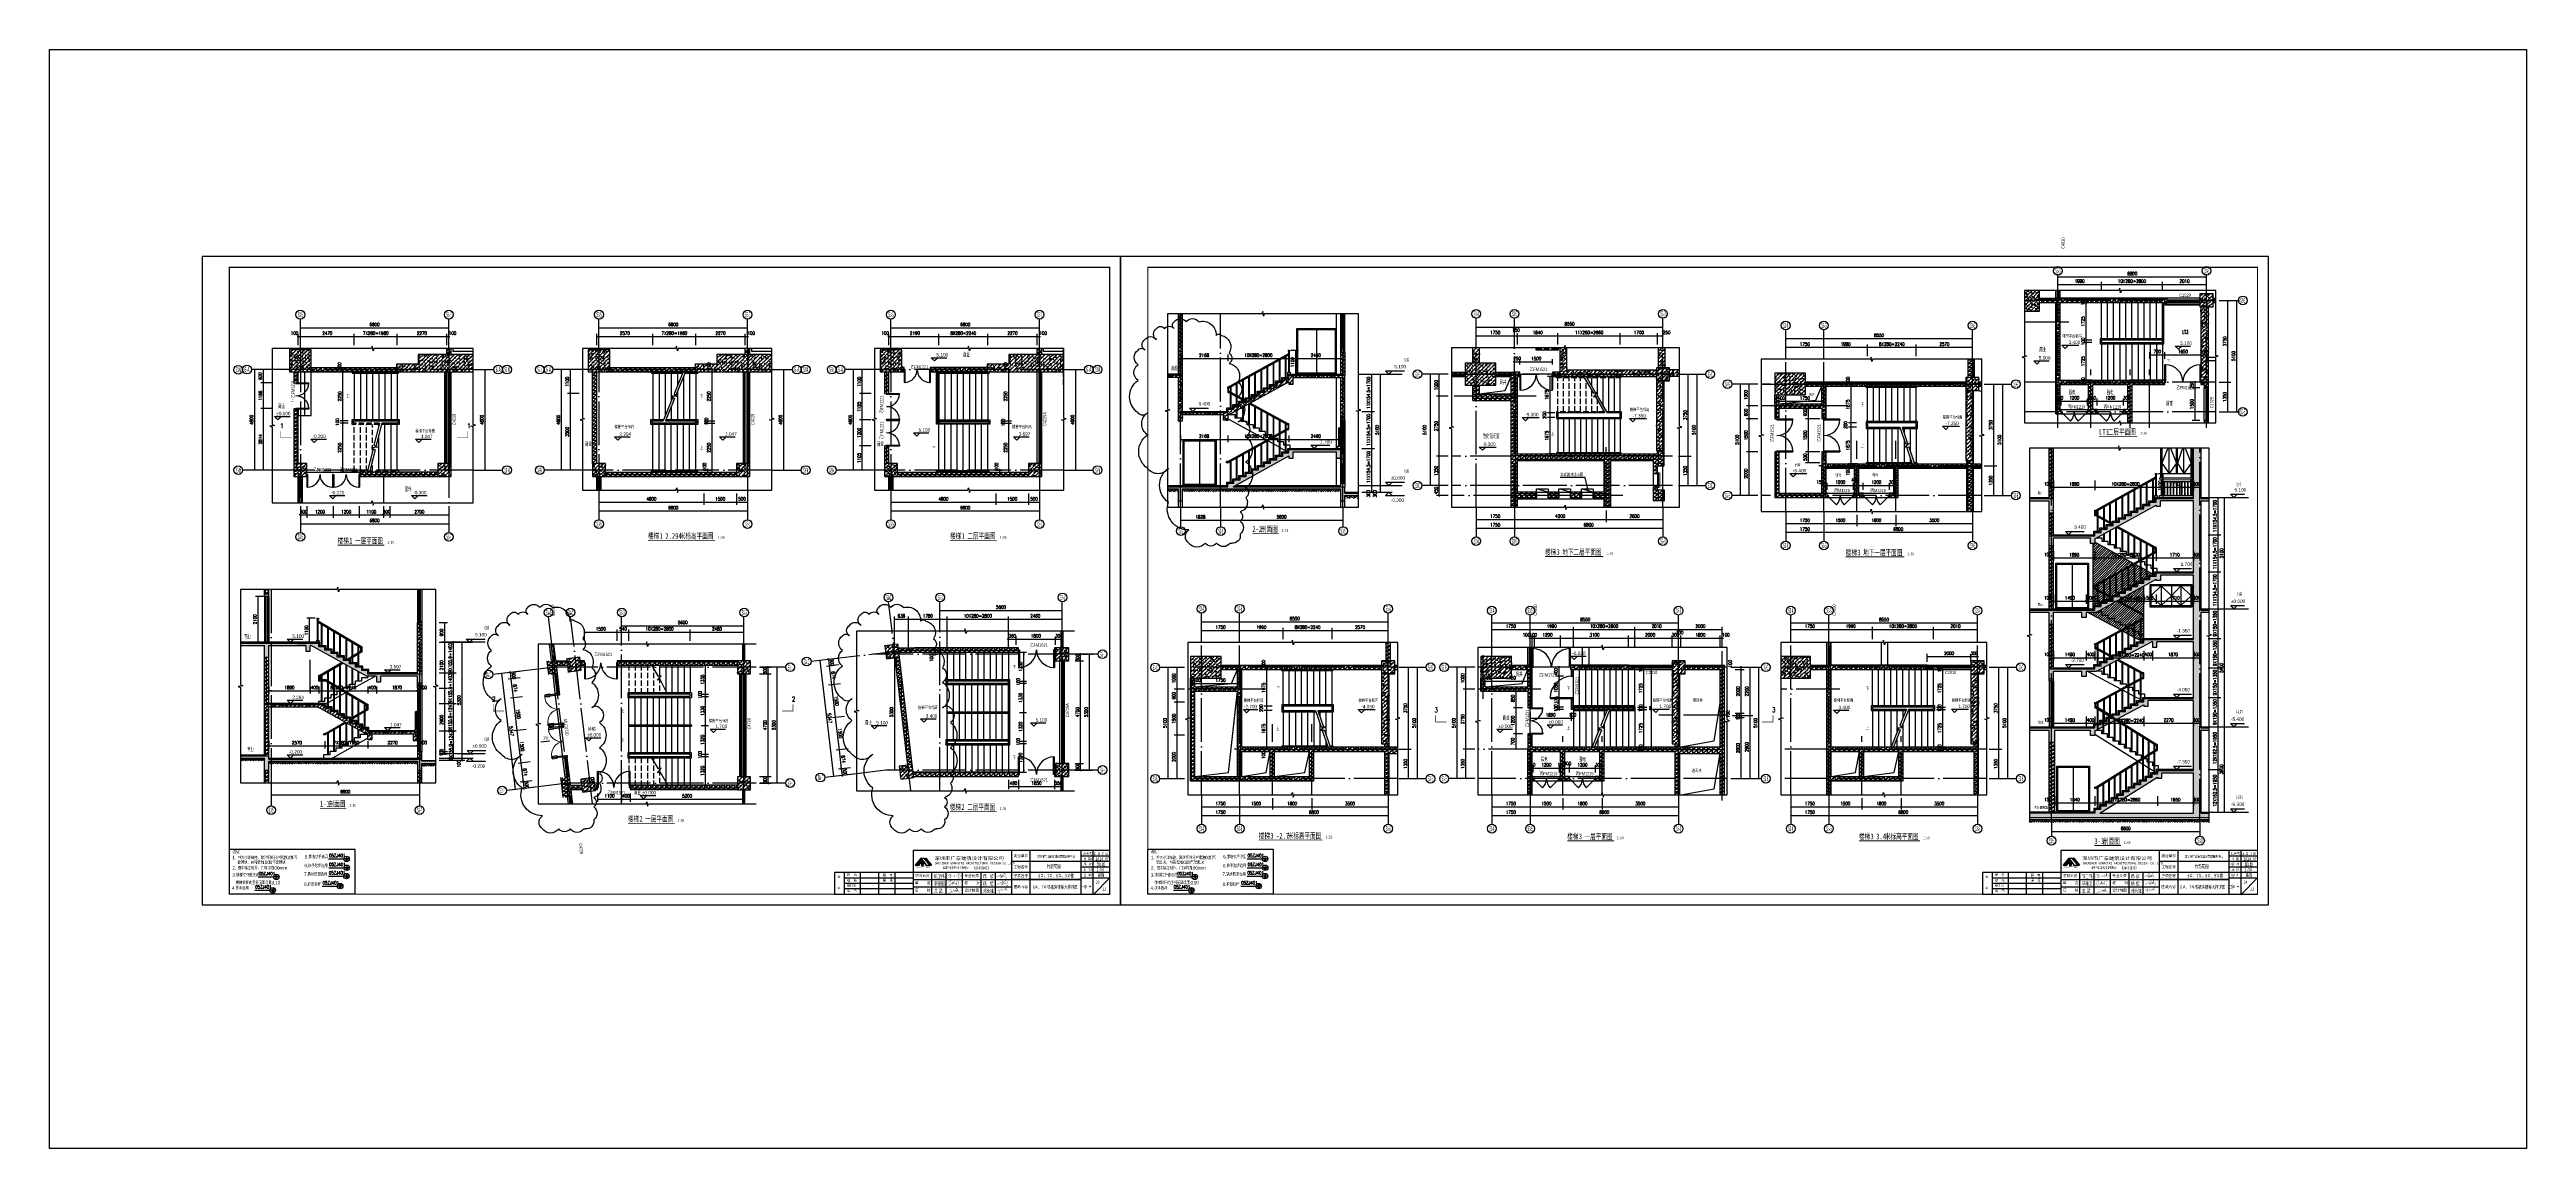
# Model space of a CAD drawing. Extents: x 718358 to 1668613, y -348838 to -159582.
# Drawn here: x 869294 to 982686, y -330466 to -280139 of the extents above; entities that cross this region are included whole.
import ezdxf
from ezdxf.enums import TextEntityAlignment as Align

# ---------------------------------------------------------------- set-up
doc = ezdxf.new("R2010")
doc.units = 0
doc.header["$LTSCALE"] = 1000
for name, pattern in [('DASH', [0.35, 0.25, -0.1]), ('DASHED', [0.75, 0.5, -0.25]), ('DOTE', [2.42, 2, -0.2, 0.02, -0.2])]:
    doc.linetypes.add(name, pattern=pattern)
for name, color, linetype in [('PUB_DIM', 73, 'Continuous'), ('PUB_TEXT', 10, 'Continuous'), ('WINDOW', 5, 'Continuous'), ('WINDOW_TEXT', 7, 'Continuous'), ('变更', 6, 'Continuous'), ('图层1', 1, 'Continuous'), ('地下室排水', 44, 'Continuous'), ('地下室轴网', 147, 'DOTE'), ('建-可见线', 7, 'Continuous'), ('建-图例填充', 251, 'Continuous'), ('建-图框', 4, 'Continuous'), ('建-墙体', 2, 'Continuous'), ('建-尺寸', 73, 'Continuous'), ('建-幕墙', 4, 'Continuous'), ('建-引出', 3, 'Continuous'), ('建-影线', 8, 'Continuous'), ('建-房间名', 7, 'Continuous'), ('建-柱子', 6, 'Continuous'), ('建-标高', 3, 'Continuous'), ('建-楼梯', 4, 'Continuous'), ('建-楼梯-扶手', 3, 'Continuous'), ('建-楼梯-护栏', 163, 'Continuous'), ('建-符号', 3, 'Continuous'), ('建-符号说明', 7, 'Continuous'), ('建-轴标', 3, 'Continuous'), ('建-轴网', 14, 'DOTE'), ('建-门', 4, 'Continuous'), ('建-门窗', 4, 'Continuous'), ('建-门窗-编号', 7, 'Continuous'), ('立面中线', 7, 'Continuous'), ('粉刷层', 9, 'Continuous'), ('车位', 5, 'Continuous')]:
    doc.layers.add(name, color=color, linetype=linetype)
doc.layers.add('建-修订云线', color=202, linetype='Continuous', plot=False)
doc.layers.add('栏杆', color=30, linetype='Continuous', lineweight=9)
doc.styles.add('-宋体', font='', dxfattribs={"width": 0.8})
doc.styles.add('_TCH_AXIS', font='gt宽度调整.shx', dxfattribs={"bigfont": 'gt国标汉字.shx'})
doc.styles.add('_TCH_DIM', font='gt单线西文.shx', dxfattribs={"width": 0.8, "bigfont": 'gt单线中文.shx'})
doc.styles.add('_TCH_LABEL', font='COMPLEX', dxfattribs={"bigfont": 'GBCBIG'})
doc.styles.add('_TCH_SPACE', font='gt单线西文.shx', dxfattribs={"width": 0.8, "height": 5, "bigfont": 'gt单线中文.shx'})
doc.styles.add('_TCH_WINDOW', font='gt单线西文.shx', dxfattribs={"height": 3.5, "bigfont": 'gt单线中文.shx'})
doc.styles.add('DIM_FONT', font='SIMPLEX.shx', dxfattribs={"width": 0.8, "bigfont": 'GBCBIG.shx'})
doc.styles.add('HT', font='simhei.ttf', dxfattribs={"width": 1.2})
doc.styles.add('单线字', font='', dxfattribs={"width": 0.7})
doc.styles.add('图框', font='')
doc.styles.add('黑体字', font='simhei.ttf', dxfattribs={"width": 0.7})
doc.styles.get('-宋体').set_extended_font_data('NSimSun')
doc.styles.get('单线字').set_extended_font_data('SimSun')
doc.styles.get('图框').set_extended_font_data('SimSun')
doc.dimstyles.new('DIMN20', dxfattribs={"dimscale": 0.2, "dimtxt": 300, "dimasz": 100, "dimexe": 250, "dimexo": 300, "dimgap": 150, "dimtad": 1, "dimdec": 0, "dimzin": 0, "dimdsep": 46, "dimtxsty": 'DIM_FONT', "dimblk": 'ARCHTICK', "dimcen": 0.09, "dimdle": 1, "dimclrt": 7, "dimazin": 2, "dimtfac": 1, "dimtdec": 0, "dimtix": 1, "dimtmove": 2, "dimatfit": 3, "dimldrblk": 'ARCHTICK', "dimfxl": 1, "dimtolj": 1, "dimtzin": 0, "dimarcsym": 0})
doc.dimstyles.new('DIMN50', dxfattribs={"dimscale": 0.5, "dimtxt": 300, "dimasz": 100, "dimexe": 250, "dimexo": 300, "dimgap": 150, "dimtad": 1, "dimdec": 0, "dimzin": 0, "dimdsep": 46, "dimtxsty": 'DIM_FONT', "dimblk": 'ARCHTICK', "dimcen": 0.09, "dimdle": 1, "dimclrt": 7, "dimazin": 2, "dimtfac": 1, "dimtdec": 0, "dimtix": 1, "dimtmove": 2, "dimatfit": 3, "dimldrblk": 'ARCHTICK', "dimfxl": 1, "dimtolj": 1, "dimtzin": 0, "dimarcsym": 0})
pattern_1 = [(45, (115212.84, -21555.93), (-88.388348, 88.388348), []), (50, (115212.84, -21555.93), (358.63009, -31.37607), [37.5, -412.5]), (355, (115212.84, -21555.93), (-69.37567, 376.09607), [30, -330]), (100.4514, (115242.72, -21558.54), (289.25469, 344.71977), [31.8701, -350.57106]), (46.1842, (115212.84, -21455.93), (533.62052, -82.7595), [56.25, -618.75]), (96.6356, (115257.3, -21462.8), (467.33135, 487.05894), [47.80514, -525.8565]), (351.1842, (115212.84, -21455.9), (467.33097, 487.0593), [45, -495]), (21, (115262.84, -21480.93), (298.45353, -201.30945), [37.5, -412.5]), (326, (115262.84, -21480.93), (121.65767, 362.57502), [30, -330]), (71.4514, (115287.7, -21497.7), (420.11131, 161.26525), [31.8701, -350.57106]), (37.5, (115212.84, -21555.93), (6.079928, 166.446927), [0, -326, 0, -335, 0, -331.25]), (7.5, (115212.84, -21555.93), (131.53477, 197.205856), [0, -191, 0, -318.5, 0, -126.25]), (327.5, (115101.34, -21555.93), (266.911218, -11.277436), [0, -125, 0, -390, 0, -517.5]), (317.5, (115051.34, -21555.93), (291.593085, 50.05249), [0, -162.5, 0, -259, 0, -367.5])]
pattern_2 = [(0, (115110.34, -21555.93), (0, 175), []), (37.875, (115310.34, -21555.93), (-84.807639, 109.038328), []), (90, (115310.34, -21555.93), (-225, 1e-14), [])]
pattern_3 = [(45, (115212.84, -21555.93), (-88.388348, 88.388348), []), (50, (115212.84, -21555.93), (358.63009, -31.37607), [37.5, -412.5]), (355, (115212.84, -21555.93), (-69.37567, 376.09607), [30, -330]), (100.4514, (115242.72, -21558.54), (289.25469, 344.71977), [31.8701, -350.57106]), (46.1842, (115212.84, -21455.93), (533.62052, -82.7595), [56.25, -618.75]), (96.6356, (115257.3, -21462.8), (467.33135, 487.05894), [47.80514, -525.8565]), (351.1842, (115212.84, -21455.9), (467.33097, 487.0593), [45, -495]), (21, (115262.84, -21480.93), (298.45353, -201.30945), [37.5, -412.5]), (326, (115262.84, -21480.93), (121.65767, 362.57502), [30, -330]), (71.4514, (115287.7, -21497.7), (420.11131, 161.26525), [31.8701, -350.57106]), (37.5, (115212.84, -21555.93), (6.079928, 166.446927), [0, -326, 0, -335, 0, -331.25]), (7.5, (115212.84, -21555.93), (131.53477, 197.205856), [0, -191, 0, -318.5, 0, -126.25]), (327.5, (115101.34, -21555.93), (266.911218, -11.277436), [0, -125, 0, -390, 0, -517.5]), (317.5, (115051.34, -21555.93), (291.593085, 50.05249), [0, -162.5, 0, -259, 0, -367.5])]
pattern_4 = [(0, (-24433.87, 71430.08), (0, 175), []), (37.875, (-24233.87, 71430.08), (-84.807639, 109.038328), []), (90, (-24233.87, 71430.08), (-225, 1e-14), [])]
pattern_5 = [(45, (-24433.87, 71430.08), (-88.388348, 88.388348), []), (50, (-24433.87, 71430.08), (358.63009, -31.37607), [37.5, -412.5]), (355, (-24433.87, 71430.08), (-69.37567, 376.09607), [30, -330]), (100.4514, (-24403.98, 71427.46), (289.25469, 344.71977), [31.8701, -350.57106]), (46.1842, (-24433.87, 71530.08), (533.62052, -82.7595), [56.25, -618.75]), (96.6356, (-24389.4, 71523.2), (467.33135, 487.05894), [47.80514, -525.8565]), (351.1842, (-24433.87, 71530.1), (467.33097, 487.0593), [45, -495]), (21, (-24383.87, 71505.08), (298.45353, -201.309445), [37.5, -412.5]), (326, (-24383.87, 71505.08), (121.65767, 362.57502), [30, -330]), (71.4514, (-24359, 71488.3), (420.11131, 161.26525), [31.8701, -350.57106]), (37.5, (-24433.87, 71430.08), (6.079928, 166.446927), [0, -326, 0, -335, 0, -331.25]), (7.5, (-24433.87, 71430.08), (131.53477, 197.205856), [0, -191, 0, -318.5, 0, -126.25]), (327.5, (-24545.37, 71430.08), (266.911218, -11.277436), [0, -125, 0, -390, 0, -517.5]), (317.5, (-24595.37, 71430.08), (291.593085, 50.05249), [0, -162.5, 0, -259, 0, -367.5])]
pattern_6 = [(45, (0, 0), (-88.388348, 88.388348), []), (50, (0, 0), (358.63009, -31.37607), [37.5, -412.5]), (355, (0, 0), (-69.37567, 376.09607), [30, -330]), (100.4514, (29.9, -2.6), (289.25469, 344.71977), [31.8701, -350.57106]), (46.1842, (0, 100), (533.62052, -82.7595), [56.25, -618.75]), (96.6356, (44.47, 93.1), (467.33135, 487.05894), [47.80514, -525.8565]), (351.1842, (0, 100), (467.33097, 487.0593), [45, -495]), (21, (50, 75), (298.45353, -201.309445), [37.5, -412.5]), (326, (50, 75), (121.65767, 362.57502), [30, -330]), (71.4514, (74.87, 58.22), (420.11131, 161.26525), [31.8701, -350.57106]), (37.5, (0, 0), (6.079928, 166.446927), [0, -326, 0, -335, 0, -331.25]), (7.5, (0, 0), (131.53477, 197.205856), [0, -191, 0, -318.5, 0, -126.25]), (327.5, (-111.5, 0), (266.911218, -11.277436), [0, -125, 0, -390, 0, -517.5]), (317.5, (-161.5, 0), (291.593085, 50.05249), [0, -162.5, 0, -259, 0, -367.5])]
pattern_7 = [(0, (0, 0), (0, 175), []), (37.875, (200, 0), (-84.807639, 109.038328), []), (90, (200, 0), (-225, 1e-14), [])]

# ---------------------------------------------------------------- blocks, each defined once
blk = doc.blocks.new('gffdfd')
at = {"layer": 'PUB_DIM'}
for p, q in [((882874, -200684), (883571, -200684)), ((882874, -200684), (882874, -200684)), ((882879, -199894), (883577, -199894)), ((882879, -199894), (882879, -199894)), ((882884, -200300), (883582, -200300)), ((882884, -200300), (882884, -200300)), ((883821, -200684), (883571, -200684)), ((883827, -199894), (883577, -199894)), ((883832, -200300), (883582, -200300)), ((879501, -201327), (880200, -201327)), ((879501, -201327), (879501, -201327)), ((879661, -200719), (880359, -200719)), ((879661, -200719), (879661, -200719)), ((880450, -201327), (880200, -201327)), ((880609, -200719), (880359, -200719)), ((882587, -201141), (883284, -201141)), ((882587, -201141), (882587, -201141)), ((883534, -201141), (883284, -201141))]:
    blk.add_line(p, q, dxfattribs=at)
for centre, radius in [((880484, -200719), 125), ((882874, -200684), 0), ((882879, -199894), 0), ((882884, -200300), 0), ((883696, -200684), 125), ((883702, -199894), 125), ((883707, -200300), 125), ((879501, -201327), 0), ((879661, -200719), 0), ((880325, -201327), 125), ((882587, -201141), 0), ((883409, -201141), 125)]:
    blk.add_circle(centre, radius, dxfattribs=at)
at = {"layer": '建-符号说明'}
blk.add_lwpolyline([(878337, -199455), (884078, -199455), (884078, -201504), (878337, -201504)], close=True, dxfattribs=at)
at = {"layer": '粉刷层'}
blk.add_line((878337, -199455), (881537, -199455), dxfattribs=at)
at = {"layer": 'PUB_TEXT', "style": '_TCH_LABEL', "width": 0.705882}
for p in [(879682, -200643), (882894, -200608), (882900, -199818), (882904, -200224), (879522, -201251), (882606, -201066)]:
    blk.add_text('05ZJ401', height=148.8, dxfattribs=at).set_placement(p)
at = {"layer": 'PUB_TEXT', "style": '_TCH_LABEL'}
for s, width, p, p2 in [('Y', 1.381579, (880434, -200709), (880534, -200709)), ('30', 0.795455, (883646, -200774), (883746, -200774)), ('27', 0.772059, (883652, -199984), (883753, -199984)), ('7', 1.875, (883646, -200673), (883746, -200673)), ('29', 0.772059, (883656, -200390), (883757, -200390)), ('7', 1.875, (883656, -200290), (883757, -200290)), ('1', 2.916667, (883652, -199883), (883753, -199883)), ('28', 0.772059, (880275, -201418), (880375, -201418)), ('13', 0.905172, (880275, -201317), (880375, -201317)), ('11', 1.09375, (880434, -200809), (880534, -200809)), ('2B', 0.709459, (883359, -201131), (883459, -201131)), ('26', 0.772059, (883359, -201232), (883459, -201232))]:
    blk.add_text(s, height=80.5, dxfattribs=dict(at, width=width)).set_placement(p, p2, align=Align.FIT)
at = {"layer": '建-房间名', "style": '_TCH_DIM'}
for s, height, width, p in [('说明：', 143.3, 0.8, (878470, -199650)), ('3.', 157.5, 0.888889, (878472, -200710)), ('1.', 157.5, 0.888889, (878469, -199910)), ('2.', 157.5, 0.888889, (878476, -200388)), ('楼梯栏杆做法详', 143.3, 0.8, (878645, -200710)), ('砼砌块，内隔墙为', 143.3, 0.8, (878716, -200132)), ('柱大小详结施，除注明外分户墙为', 143.31, 0.8, (878728, -199910)), ('图中除注明外，门垛均为', 143.31, 0.8, (878735, -200388)), ('100', 157.5, 0.888889, (879836, -200132)), ('加气砼砌块', 143.3, 0.8, (880156, -200132)), ('100mm', 157.5, 0.888889, (880275, -200388)), ('200', 157.5, 0.888889, (880828, -199910)), ('加气', 143.3, 0.8, (881148, -199910)), ('7.', 157.5, 0.888889, (881750, -200673)), ('6.', 157.5, 0.888889, (881772, -200279)), ('5.', 157.5, 0.888889, (881783, -199876)), ('踏步防滑选用', 143.3, 0.8, (881923, -200673)), ('扶手起步选用', 143.3, 0.8, (881945, -200279)), ('靠墙扶手选用', 143.3, 0.8, (881956, -199876)), ('4.', 157.5, 0.888889, (878454, -201309)), ('扶手选用', 143.3, 0.8, (878627, -201309)), ('楼梯栏杆的竖杆间距净宽≤', 143.31, 0.8, (878631, -201056)), ('110', 157.5, 0.888889, (880311, -201056)), ('8.', 157.5, 0.888889, (881755, -201134)), ('护窗栏杆', 143.3, 0.8, (881928, -201134))]:
    blk.add_text(s, height=height, dxfattribs=dict(at, width=width)).set_placement(p)
blk = doc.blocks.new('FGF')
at = {"layer": '建-楼梯-扶手'}
for p, q in [((801685, -290073), (801685, -289263)), ((801685, -290073), (801685, -289313)), ((801695, -289423), (801695, -290073)), ((801695, -289423), (801695, -290073)), ((801715, -289423), (801715, -290073)), ((801725, -290073), (801725, -289263))]:
    blk.add_line(p, q, dxfattribs=at)
blk.add_lwpolyline([(801685, -289423), (801725, -289423), (801725, -289383), (801685, -289383)], close=True, dxfattribs=at)
blk.add_circle((801705, -289248), 25, dxfattribs=at)
blk = doc.blocks.new('_ArchTick')
at = {"color": 0, "linetype": 'ByBlock', "const_width": 0.4}
blk.add_lwpolyline([(-0.5, -0.5), (0.5, 0.5)], dxfattribs=at)
blk = doc.blocks.new('*D3453')
at = {"layer": 'Defpoints', "color": 0, "transparency": 16777216}
for p in [(880776, -293435), (887576, -292881), (887576, -293435)]:
    blk.add_point(p, dxfattribs=at)
at = {"layer": '建-尺寸', "color": 0, "lineweight": -2, "transparency": 16777216}
for p, q in [((880776, -293285), (880776, -292756)), ((880776, -292881), (887577, -292881)), ((887576, -293285), (887576, -292756))]:
    blk.add_line(p, q, dxfattribs=at)
at = {"layer": '建-尺寸', "color": 0, "lineweight": -2, "transparency": 16777216, "xscale": 50, "yscale": 50, "zscale": 50, "rotation": 180}
blk.add_blockref('_ArchTick', (880776, -292881), dxfattribs=at)
at = {"layer": '建-尺寸', "color": 0, "lineweight": -2, "transparency": 16777216, "xscale": 50, "yscale": 50, "zscale": 50}
blk.add_blockref('_ArchTick', (887576, -292881), dxfattribs=at)
at = {"layer": '建-尺寸', "color": 7, "transparency": 16777216, "insert": (884176, -292731), "char_height": 150, "attachment_point": 5, "style": 'DIM_FONT'}
blk.add_mtext('\\A1;6800', dxfattribs=at)
blk = doc.blocks.new('*D3454')
at = {"layer": 'Defpoints', "color": 0, "transparency": 16777216}
for p in [(888637, -294798), (889237, -294798), (888637, -299398)]:
    blk.add_point(p, dxfattribs=at)
at = {"layer": '建-尺寸', "color": 0, "lineweight": -2, "transparency": 16777216}
for p, q in [((888787, -294798), (889362, -294798)), ((889237, -299399), (889237, -294798)), ((888787, -299398), (889362, -299398))]:
    blk.add_line(p, q, dxfattribs=at)
at = {"layer": '建-尺寸', "color": 0, "lineweight": -2, "transparency": 16777216, "xscale": 50, "yscale": 50, "zscale": 50}
for p, rotation in [((889237, -294798), 90), ((889237, -299398), 270)]:
    blk.add_blockref('_ArchTick', p, dxfattribs=dict(at, rotation=rotation))
at = {"layer": '建-尺寸', "color": 7, "transparency": 16777216, "insert": (889087, -297098), "char_height": 150, "attachment_point": 5, "rotation": 90, "style": 'DIM_FONT'}
blk.add_mtext('\\A1;4600', dxfattribs=at)
blk = doc.blocks.new('*D3455')
at = {"layer": 'Defpoints', "color": 0, "transparency": 16777216}
for p in [(878693, -294798), (879243, -294798), (879243, -299398)]:
    blk.add_point(p, dxfattribs=at)
at = {"layer": '建-尺寸', "color": 0, "lineweight": -2, "transparency": 16777216}
for p, q in [((879093, -294798), (878568, -294798)), ((878693, -299399), (878693, -294798)), ((879093, -299398), (878568, -299398))]:
    blk.add_line(p, q, dxfattribs=at)
at = {"layer": '建-尺寸', "color": 0, "lineweight": -2, "transparency": 16777216, "xscale": 50, "yscale": 50, "zscale": 50}
for p, rotation in [((878693, -294798), 90), ((878693, -299398), 270)]:
    blk.add_blockref('_ArchTick', p, dxfattribs=dict(at, rotation=rotation))
at = {"layer": '建-尺寸', "color": 7, "transparency": 16777216, "insert": (878543, -297098), "char_height": 150, "attachment_point": 5, "rotation": 90, "style": 'DIM_FONT'}
blk.add_mtext('\\A1;4600', dxfattribs=at)
blk = doc.blocks.new('*D3456')
at = {"layer": 'Defpoints', "color": 0, "transparency": 16777216}
for p in [(902508, -294798), (902908, -294798), (902508, -299398)]:
    blk.add_point(p, dxfattribs=at)
at = {"layer": '建-尺寸', "color": 0, "lineweight": -2, "transparency": 16777216}
for p, q in [((902658, -294798), (903033, -294798)), ((902908, -299399), (902908, -294798)), ((902658, -299398), (903033, -299398))]:
    blk.add_line(p, q, dxfattribs=at)
at = {"layer": '建-尺寸', "color": 0, "lineweight": -2, "transparency": 16777216, "xscale": 50, "yscale": 50, "zscale": 50}
for p, rotation in [((902908, -294798), 90), ((902908, -299398), 270)]:
    blk.add_blockref('_ArchTick', p, dxfattribs=dict(at, rotation=rotation))
at = {"layer": '建-尺寸', "color": 7, "transparency": 16777216, "insert": (902758, -297098), "char_height": 150, "attachment_point": 5, "rotation": 90, "style": 'DIM_FONT'}
blk.add_mtext('\\A1;4600', dxfattribs=at)
blk = doc.blocks.new('*D3457')
at = {"layer": 'Defpoints', "color": 0, "transparency": 16777216}
for p in [(892737, -294798), (893687, -294798), (893687, -299398)]:
    blk.add_point(p, dxfattribs=at)
at = {"layer": '建-轴标', "color": 0, "lineweight": -2, "transparency": 16777216}
for p, q in [((893537, -294798), (892612, -294798)), ((892737, -299399), (892737, -294798)), ((893537, -299398), (892612, -299398))]:
    blk.add_line(p, q, dxfattribs=at)
at = {"layer": '建-轴标', "color": 0, "lineweight": -2, "transparency": 16777216, "xscale": 50, "yscale": 50, "zscale": 50}
for p, rotation in [((892737, -294798), 90), ((892737, -299398), 270)]:
    blk.add_blockref('_ArchTick', p, dxfattribs=dict(at, rotation=rotation))
at = {"layer": '建-轴标', "color": 7, "transparency": 16777216, "insert": (892587, -297098), "char_height": 150, "attachment_point": 5, "rotation": 90, "style": 'DIM_FONT'}
blk.add_mtext('\\A1;4600', dxfattribs=at)
blk = doc.blocks.new('*D3458')
at = {"layer": 'Defpoints', "color": 0, "transparency": 16777216}
for p in [(880776, -301301), (887576, -301301), (887576, -301855)]:
    blk.add_point(p, dxfattribs=at)
at = {"layer": '建-尺寸', "color": 0, "lineweight": -2, "transparency": 16777216}
for p, q in [((880776, -301451), (880776, -301980)), ((887576, -301451), (887576, -301980)), ((880776, -301855), (887577, -301855))]:
    blk.add_line(p, q, dxfattribs=at)
at = {"layer": '建-尺寸', "color": 0, "lineweight": -2, "transparency": 16777216, "xscale": 50, "yscale": 50, "zscale": 50, "rotation": 180}
blk.add_blockref('_ArchTick', (880776, -301855), dxfattribs=at)
at = {"layer": '建-尺寸', "color": 0, "lineweight": -2, "transparency": 16777216, "xscale": 50, "yscale": 50, "zscale": 50}
blk.add_blockref('_ArchTick', (887576, -301855), dxfattribs=at)
at = {"layer": '建-尺寸', "color": 7, "transparency": 16777216, "insert": (884176, -301705), "char_height": 150, "attachment_point": 5, "style": 'DIM_FONT'}
blk.add_mtext('\\A1;6800', dxfattribs=at)
blk = doc.blocks.new('*D3459')
at = {"layer": 'Defpoints', "color": 0, "transparency": 16777216}
for p in [(894447, -300553), (901247, -300553), (901247, -301270)]:
    blk.add_point(p, dxfattribs=at)
at = {"layer": '建-尺寸', "color": 0, "lineweight": -2, "transparency": 16777216}
for p, q in [((894447, -300703), (894447, -301395)), ((894447, -301270), (901248, -301270)), ((901247, -300703), (901247, -301395))]:
    blk.add_line(p, q, dxfattribs=at)
at = {"layer": '建-尺寸', "color": 0, "lineweight": -2, "transparency": 16777216, "xscale": 50, "yscale": 50, "zscale": 50, "rotation": 180}
blk.add_blockref('_ArchTick', (894447, -301270), dxfattribs=at)
at = {"layer": '建-尺寸', "color": 0, "lineweight": -2, "transparency": 16777216, "xscale": 50, "yscale": 50, "zscale": 50}
blk.add_blockref('_ArchTick', (901247, -301270), dxfattribs=at)
at = {"layer": '建-尺寸', "color": 7, "transparency": 16777216, "insert": (897847, -301120), "char_height": 150, "attachment_point": 5, "style": 'DIM_FONT'}
blk.add_mtext('\\A1;6800', dxfattribs=at)
blk = doc.blocks.new('*D3460')
at = {"layer": 'Defpoints', "color": 0, "transparency": 16777216}
for p in [(893137, -295898), (893687, -295898), (893687, -299398)]:
    blk.add_point(p, dxfattribs=at)
at = {"layer": '建-尺寸', "color": 0, "lineweight": -2, "transparency": 16777216}
for p, q in [((893537, -295898), (893012, -295898)), ((893137, -299399), (893137, -295898)), ((893537, -299398), (893012, -299398))]:
    blk.add_line(p, q, dxfattribs=at)
at = {"layer": '建-尺寸', "color": 0, "lineweight": -2, "transparency": 16777216, "xscale": 50, "yscale": 50, "zscale": 50}
for p, rotation in [((893137, -295898), 90), ((893137, -299398), 270)]:
    blk.add_blockref('_ArchTick', p, dxfattribs=dict(at, rotation=rotation))
at = {"layer": '建-尺寸', "color": 7, "transparency": 16777216, "insert": (892987, -297648), "char_height": 150, "attachment_point": 5, "rotation": 90, "style": 'DIM_FONT'}
blk.add_mtext('\\A1;3500', dxfattribs=at)
blk = doc.blocks.new('*D3461')
at = {"layer": 'Defpoints', "color": 0, "transparency": 16777216}
for p in [(893137, -294798), (893687, -294798), (893687, -295898)]:
    blk.add_point(p, dxfattribs=at)
at = {"layer": '建-尺寸', "color": 0, "lineweight": -2, "transparency": 16777216}
for p, q in [((893537, -294798), (893012, -294798)), ((893137, -295899), (893137, -294798)), ((893537, -295898), (893012, -295898))]:
    blk.add_line(p, q, dxfattribs=at)
at = {"layer": '建-尺寸', "color": 0, "lineweight": -2, "transparency": 16777216, "xscale": 50, "yscale": 50, "zscale": 50}
for p, rotation in [((893137, -294798), 90), ((893137, -295898), 270)]:
    blk.add_blockref('_ArchTick', p, dxfattribs=dict(at, rotation=rotation))
at = {"layer": '建-尺寸', "color": 7, "transparency": 16777216, "insert": (892987, -295348), "char_height": 150, "attachment_point": 5, "rotation": 90, "style": 'DIM_FONT'}
blk.add_mtext('\\A1;1100', dxfattribs=at)
blk = doc.blocks.new('*D3462')
at = {"layer": 'Defpoints', "color": 0, "transparency": 16777216}
for p in [(894447, -300320), (899247, -300320), (899247, -300870)]:
    blk.add_point(p, dxfattribs=at)
at = {"layer": '建-尺寸', "color": 0, "lineweight": -2, "transparency": 16777216}
for p, q in [((894447, -300470), (894447, -300995)), ((899247, -300470), (899247, -300995)), ((894447, -300870), (899248, -300870))]:
    blk.add_line(p, q, dxfattribs=at)
at = {"layer": '建-尺寸', "color": 0, "lineweight": -2, "transparency": 16777216, "xscale": 50, "yscale": 50, "zscale": 50, "rotation": 180}
blk.add_blockref('_ArchTick', (894447, -300870), dxfattribs=at)
at = {"layer": '建-尺寸', "color": 0, "lineweight": -2, "transparency": 16777216, "xscale": 50, "yscale": 50, "zscale": 50}
blk.add_blockref('_ArchTick', (899247, -300870), dxfattribs=at)
at = {"layer": '建-尺寸', "color": 7, "transparency": 16777216, "insert": (896847, -300720), "char_height": 150, "attachment_point": 5, "style": 'DIM_FONT'}
blk.add_mtext('\\A1;4800', dxfattribs=at)
blk = doc.blocks.new('*D3463')
at = {"layer": 'Defpoints', "color": 0, "transparency": 16777216}
for p in [(899247, -300320), (900747, -300320), (900747, -300870)]:
    blk.add_point(p, dxfattribs=at)
at = {"layer": '建-尺寸', "color": 0, "lineweight": -2, "transparency": 16777216}
for p, q in [((899247, -300470), (899247, -300995)), ((900747, -300470), (900747, -300995)), ((899247, -300870), (900748, -300870))]:
    blk.add_line(p, q, dxfattribs=at)
at = {"layer": '建-尺寸', "color": 0, "lineweight": -2, "transparency": 16777216, "xscale": 50, "yscale": 50, "zscale": 50, "rotation": 180}
blk.add_blockref('_ArchTick', (899247, -300870), dxfattribs=at)
at = {"layer": '建-尺寸', "color": 0, "lineweight": -2, "transparency": 16777216, "xscale": 50, "yscale": 50, "zscale": 50}
blk.add_blockref('_ArchTick', (900747, -300870), dxfattribs=at)
at = {"layer": '建-尺寸', "color": 7, "transparency": 16777216, "insert": (899997, -300720), "char_height": 150, "attachment_point": 5, "style": 'DIM_FONT'}
blk.add_mtext('\\A1;1500', dxfattribs=at)
blk = doc.blocks.new('*D3464')
at = {"layer": 'Defpoints', "color": 0, "transparency": 16777216}
for p in [(900747, -300320), (901247, -300320), (901247, -300870)]:
    blk.add_point(p, dxfattribs=at)
at = {"layer": '建-尺寸', "color": 0, "lineweight": -2, "transparency": 16777216}
for p, q in [((900747, -300470), (900747, -300995)), ((901247, -300470), (901247, -300995)), ((900747, -300870), (901248, -300870))]:
    blk.add_line(p, q, dxfattribs=at)
at = {"layer": '建-尺寸', "color": 0, "lineweight": -2, "transparency": 16777216, "xscale": 50, "yscale": 50, "zscale": 50, "rotation": 180}
blk.add_blockref('_ArchTick', (900747, -300870), dxfattribs=at)
at = {"layer": '建-尺寸', "color": 0, "lineweight": -2, "transparency": 16777216, "xscale": 50, "yscale": 50, "zscale": 50}
blk.add_blockref('_ArchTick', (901247, -300870), dxfattribs=at)
at = {"layer": '建-尺寸', "color": 7, "transparency": 16777216, "insert": (900997, -300720), "char_height": 150, "attachment_point": 5, "style": 'DIM_FONT'}
blk.add_mtext('\\A1;500', dxfattribs=at)
blk = doc.blocks.new('*D3465')
at = {"layer": 'Defpoints', "color": 0, "transparency": 16777216}
for p in [(899108, -294798), (899628, -294798), (899108, -294898)]:
    blk.add_point(p, dxfattribs=at)
at = {"layer": '建-尺寸', "color": 0, "lineweight": -2, "transparency": 16777216}
for p, q in [((899258, -294798), (899753, -294798)), ((899628, -294798), (899628, -294748)), ((899628, -294898), (899628, -294798)), ((899258, -294898), (899753, -294898)), ((899628, -294898), (899628, -294948))]:
    blk.add_line(p, q, dxfattribs=at)
at = {"layer": '建-尺寸', "color": 0, "lineweight": -2, "transparency": 16777216, "xscale": 50, "yscale": 50, "zscale": 50}
for p, rotation in [((899628, -294798), 270), ((899628, -294898), 90)]:
    blk.add_blockref('_ArchTick', p, dxfattribs=dict(at, rotation=rotation))
at = {"layer": '建-尺寸', "color": 7, "transparency": 16777216, "insert": (899473, -294632), "char_height": 150, "attachment_point": 5, "rotation": 90, "style": 'DIM_FONT'}
blk.add_mtext('\\A1;100', dxfattribs=at)
blk = doc.blocks.new('*D3466')
at = {"layer": 'Defpoints', "color": 0, "transparency": 16777216}
for p in [(899108, -294898), (899628, -294898), (899108, -297148)]:
    blk.add_point(p, dxfattribs=at)
at = {"layer": '建-尺寸', "color": 0, "lineweight": -2, "transparency": 16777216}
for p, q in [((899258, -294898), (899753, -294898)), ((899628, -297149), (899628, -294898)), ((899258, -297148), (899753, -297148))]:
    blk.add_line(p, q, dxfattribs=at)
at = {"layer": '建-尺寸', "color": 0, "lineweight": -2, "transparency": 16777216, "xscale": 50, "yscale": 50, "zscale": 50}
for p, rotation in [((899628, -294898), 90), ((899628, -297148), 270)]:
    blk.add_blockref('_ArchTick', p, dxfattribs=dict(at, rotation=rotation))
at = {"layer": '建-尺寸', "color": 7, "transparency": 16777216, "insert": (899478, -296023), "char_height": 150, "attachment_point": 5, "rotation": 90, "style": 'DIM_FONT'}
blk.add_mtext('\\A1;2250', dxfattribs=at)
blk = doc.blocks.new('*D3467')
at = {"layer": 'Defpoints', "color": 0, "transparency": 16777216}
for p in [(899108, -297148), (899108, -297248), (899628, -297148)]:
    blk.add_point(p, dxfattribs=at)
at = {"layer": '建-尺寸', "color": 0, "lineweight": -2, "transparency": 16777216}
for p, q in [((899258, -297148), (899753, -297148)), ((899258, -297248), (899753, -297248)), ((899628, -297148), (899628, -297098)), ((899628, -297248), (899628, -297148)), ((899628, -297248), (899628, -297298))]:
    blk.add_line(p, q, dxfattribs=at)
at = {"layer": '建-尺寸', "color": 0, "lineweight": -2, "transparency": 16777216, "xscale": 50, "yscale": 50, "zscale": 50}
for p, rotation in [((899628, -297148), 270), ((899628, -297248), 90)]:
    blk.add_blockref('_ArchTick', p, dxfattribs=dict(at, rotation=rotation))
at = {"layer": '建-尺寸', "color": 7, "transparency": 16777216, "insert": (899371, -297173), "char_height": 150, "attachment_point": 5, "rotation": 90, "style": 'DIM_FONT'}
blk.add_mtext('\\A1;100', dxfattribs=at)
blk = doc.blocks.new('*D3468')
at = {"layer": 'Defpoints', "color": 0, "transparency": 16777216}
for p in [(899108, -297248), (899628, -297248), (899108, -299498)]:
    blk.add_point(p, dxfattribs=at)
at = {"layer": '建-尺寸', "color": 0, "lineweight": -2, "transparency": 16777216}
for p, q in [((899258, -297248), (899753, -297248)), ((899628, -299499), (899628, -297248)), ((899258, -299498), (899753, -299498))]:
    blk.add_line(p, q, dxfattribs=at)
at = {"layer": '建-尺寸', "color": 0, "lineweight": -2, "transparency": 16777216, "xscale": 50, "yscale": 50, "zscale": 50}
for p, rotation in [((899628, -297248), 90), ((899628, -299498), 270)]:
    blk.add_blockref('_ArchTick', p, dxfattribs=dict(at, rotation=rotation))
at = {"layer": '建-尺寸', "color": 7, "transparency": 16777216, "insert": (899478, -298373), "char_height": 150, "attachment_point": 5, "rotation": 90, "style": 'DIM_FONT'}
blk.add_mtext('\\A1;2250', dxfattribs=at)
blk = doc.blocks.new('*D3469')
at = {"layer": 'Defpoints', "color": 0, "transparency": 16777216}
for p in [(899087, -299398), (899087, -299498), (899435, -299398)]:
    blk.add_point(p, dxfattribs=at)
at = {"layer": '建-尺寸', "color": 0, "lineweight": -2, "transparency": 16777216}
for p, q in [((899435, -299398), (899435, -299348)), ((899237, -299398), (899560, -299398)), ((899237, -299498), (899560, -299498)), ((899435, -299498), (899435, -299398)), ((899435, -299498), (899435, -299548))]:
    blk.add_line(p, q, dxfattribs=at)
at = {"layer": '建-尺寸', "color": 0, "lineweight": -2, "transparency": 16777216, "xscale": 50, "yscale": 50, "zscale": 50}
for p, rotation in [((899435, -299398), 270), ((899435, -299498), 90)]:
    blk.add_blockref('_ArchTick', p, dxfattribs=dict(at, rotation=rotation))
at = {"layer": '建-尺寸', "color": 7, "transparency": 16777216, "insert": (899280, -299232), "char_height": 150, "attachment_point": 5, "rotation": 90, "style": 'DIM_FONT'}
blk.add_mtext('\\A1;100', dxfattribs=at)
blk = doc.blocks.new('*D3470')
at = {"layer": 'Defpoints', "color": 0, "transparency": 16777216}
for p in [(882727, -294798), (883120, -294798), (883120, -294898)]:
    blk.add_point(p, dxfattribs=at)
at = {"layer": '建-尺寸', "color": 0, "lineweight": -2, "transparency": 16777216}
for p, q in [((882970, -294798), (882602, -294798)), ((882727, -294798), (882727, -294748)), ((882727, -294898), (882727, -294798)), ((882970, -294898), (882602, -294898)), ((882727, -294898), (882727, -294948))]:
    blk.add_line(p, q, dxfattribs=at)
at = {"layer": '建-尺寸', "color": 0, "lineweight": -2, "transparency": 16777216, "xscale": 50, "yscale": 50, "zscale": 50}
for p, rotation in [((882727, -294798), 270), ((882727, -294898), 90)]:
    blk.add_blockref('_ArchTick', p, dxfattribs=dict(at, rotation=rotation))
at = {"layer": '建-尺寸', "color": 7, "transparency": 16777216, "insert": (882572, -294632), "char_height": 150, "attachment_point": 5, "rotation": 90, "style": 'DIM_FONT'}
blk.add_mtext('\\A1;100', dxfattribs=at)
blk = doc.blocks.new('*D3471')
at = {"layer": 'Defpoints', "color": 0, "transparency": 16777216}
for p in [(882727, -294898), (883120, -294898), (883120, -297148)]:
    blk.add_point(p, dxfattribs=at)
at = {"layer": '建-尺寸', "color": 0, "lineweight": -2, "transparency": 16777216}
for p, q in [((882970, -294898), (882602, -294898)), ((882727, -297149), (882727, -294898)), ((882970, -297148), (882602, -297148))]:
    blk.add_line(p, q, dxfattribs=at)
at = {"layer": '建-尺寸', "color": 0, "lineweight": -2, "transparency": 16777216, "xscale": 50, "yscale": 50, "zscale": 50}
for p, rotation in [((882727, -294898), 90), ((882727, -297148), 270)]:
    blk.add_blockref('_ArchTick', p, dxfattribs=dict(at, rotation=rotation))
at = {"layer": '建-尺寸', "color": 7, "transparency": 16777216, "insert": (882577, -296023), "char_height": 150, "attachment_point": 5, "rotation": 90, "style": 'DIM_FONT'}
blk.add_mtext('\\A1;2250', dxfattribs=at)
blk = doc.blocks.new('*D3472')
at = {"layer": 'Defpoints', "color": 0, "transparency": 16777216}
for p in [(882727, -297148), (883120, -297148), (883120, -297248)]:
    blk.add_point(p, dxfattribs=at)
at = {"layer": '建-尺寸', "color": 0, "lineweight": -2, "transparency": 16777216}
for p, q in [((882970, -297148), (882602, -297148)), ((882970, -297248), (882602, -297248)), ((882727, -297148), (882727, -297098)), ((882727, -297248), (882727, -297148)), ((882727, -297248), (882727, -297298))]:
    blk.add_line(p, q, dxfattribs=at)
at = {"layer": '建-尺寸', "color": 0, "lineweight": -2, "transparency": 16777216, "xscale": 50, "yscale": 50, "zscale": 50}
for p, rotation in [((882727, -297148), 270), ((882727, -297248), 90)]:
    blk.add_blockref('_ArchTick', p, dxfattribs=dict(at, rotation=rotation))
at = {"layer": '建-尺寸', "color": 7, "transparency": 16777216, "insert": (882470, -297198), "char_height": 150, "attachment_point": 5, "rotation": 90, "style": 'DIM_FONT'}
blk.add_mtext('\\A1;100', dxfattribs=at)
blk = doc.blocks.new('*D3473')
at = {"layer": 'Defpoints', "color": 0, "transparency": 16777216}
for p in [(882727, -297248), (883120, -297248), (883120, -299498)]:
    blk.add_point(p, dxfattribs=at)
at = {"layer": '建-尺寸', "color": 0, "lineweight": -2, "transparency": 16777216}
for p, q in [((882970, -297248), (882602, -297248)), ((882727, -299499), (882727, -297248)), ((882970, -299498), (882602, -299498))]:
    blk.add_line(p, q, dxfattribs=at)
at = {"layer": '建-尺寸', "color": 0, "lineweight": -2, "transparency": 16777216, "xscale": 50, "yscale": 50, "zscale": 50}
for p, rotation in [((882727, -297248), 90), ((882727, -299498), 270)]:
    blk.add_blockref('_ArchTick', p, dxfattribs=dict(at, rotation=rotation))
at = {"layer": '建-尺寸', "color": 7, "transparency": 16777216, "insert": (882577, -298373), "char_height": 150, "attachment_point": 5, "rotation": 90, "style": 'DIM_FONT'}
blk.add_mtext('\\A1;2250', dxfattribs=at)
blk = doc.blocks.new('*D3474')
at = {"layer": 'Defpoints', "color": 0, "transparency": 16777216}
for p in [(880776, -293281), (880676, -293835), (880776, -293835)]:
    blk.add_point(p, dxfattribs=at)
at = {"layer": '建-尺寸', "color": 0, "lineweight": -2, "transparency": 16777216}
for p, q in [((880676, -293281), (880626, -293281)), ((880676, -293685), (880676, -293156)), ((880676, -293281), (880776, -293281)), ((880776, -293685), (880776, -293156)), ((880776, -293281), (880826, -293281))]:
    blk.add_line(p, q, dxfattribs=at)
at = {"layer": '建-尺寸', "color": 0, "lineweight": -2, "transparency": 16777216, "xscale": 50, "yscale": 50, "zscale": 50}
blk.add_blockref('_ArchTick', (880676, -293281), dxfattribs=at)
at = {"layer": '建-尺寸', "color": 0, "lineweight": -2, "transparency": 16777216, "xscale": 50, "yscale": 50, "zscale": 50, "rotation": 180}
blk.add_blockref('_ArchTick', (880776, -293281), dxfattribs=at)
at = {"layer": '建-尺寸', "color": 7, "transparency": 16777216, "insert": (880510, -293126), "char_height": 150, "attachment_point": 5, "style": 'DIM_FONT'}
blk.add_mtext('\\A1;100', dxfattribs=at)
blk = doc.blocks.new('*D3475')
at = {"layer": 'Defpoints', "color": 0, "transparency": 16777216}
for p in [(883246, -293281), (880776, -293835), (883246, -293835)]:
    blk.add_point(p, dxfattribs=at)
at = {"layer": '建-尺寸', "color": 0, "lineweight": -2, "transparency": 16777216}
for p, q in [((880776, -293685), (880776, -293156)), ((880776, -293281), (883247, -293281)), ((883246, -293685), (883246, -293156))]:
    blk.add_line(p, q, dxfattribs=at)
at = {"layer": '建-尺寸', "color": 0, "lineweight": -2, "transparency": 16777216, "xscale": 50, "yscale": 50, "zscale": 50, "rotation": 180}
blk.add_blockref('_ArchTick', (880776, -293281), dxfattribs=at)
at = {"layer": '建-尺寸', "color": 0, "lineweight": -2, "transparency": 16777216, "xscale": 50, "yscale": 50, "zscale": 50}
blk.add_blockref('_ArchTick', (883246, -293281), dxfattribs=at)
at = {"layer": '建-尺寸', "color": 7, "transparency": 16777216, "insert": (882011, -293131), "char_height": 150, "attachment_point": 5, "style": 'DIM_FONT'}
blk.add_mtext('\\A1;2470', dxfattribs=at)
blk = doc.blocks.new('*D3476')
at = {"layer": 'Defpoints', "color": 0, "transparency": 16777216}
for p in [(885206, -293281), (883246, -293835), (885206, -293835)]:
    blk.add_point(p, dxfattribs=at)
at = {"layer": '建-尺寸', "color": 0, "lineweight": -2, "transparency": 16777216}
for p, q in [((883246, -293685), (883246, -293156)), ((883246, -293281), (885207, -293281)), ((885206, -293685), (885206, -293156))]:
    blk.add_line(p, q, dxfattribs=at)
at = {"layer": '建-尺寸', "color": 0, "lineweight": -2, "transparency": 16777216, "xscale": 50, "yscale": 50, "zscale": 50, "rotation": 180}
blk.add_blockref('_ArchTick', (883246, -293281), dxfattribs=at)
at = {"layer": '建-尺寸', "color": 0, "lineweight": -2, "transparency": 16777216, "xscale": 50, "yscale": 50, "zscale": 50}
blk.add_blockref('_ArchTick', (885206, -293281), dxfattribs=at)
at = {"layer": '建-尺寸', "color": 7, "transparency": 16777216, "insert": (884226, -293131), "char_height": 150, "attachment_point": 5, "style": 'DIM_FONT'}
blk.add_mtext('\\A1;7X280=1960', dxfattribs=at)
blk = doc.blocks.new('*D3477')
at = {"layer": 'Defpoints', "color": 0, "transparency": 16777216}
for p in [(887476, -293281), (885206, -293835), (887476, -293835)]:
    blk.add_point(p, dxfattribs=at)
at = {"layer": '建-尺寸', "color": 0, "lineweight": -2, "transparency": 16777216}
for p, q in [((885206, -293685), (885206, -293156)), ((885206, -293281), (887477, -293281)), ((887476, -293685), (887476, -293156))]:
    blk.add_line(p, q, dxfattribs=at)
at = {"layer": '建-尺寸', "color": 0, "lineweight": -2, "transparency": 16777216, "xscale": 50, "yscale": 50, "zscale": 50, "rotation": 180}
blk.add_blockref('_ArchTick', (885206, -293281), dxfattribs=at)
at = {"layer": '建-尺寸', "color": 0, "lineweight": -2, "transparency": 16777216, "xscale": 50, "yscale": 50, "zscale": 50}
blk.add_blockref('_ArchTick', (887476, -293281), dxfattribs=at)
at = {"layer": '建-尺寸', "color": 7, "transparency": 16777216, "insert": (886341, -293131), "char_height": 150, "attachment_point": 5, "style": 'DIM_FONT'}
blk.add_mtext('\\A1;2270', dxfattribs=at)
blk = doc.blocks.new('*D3478')
at = {"layer": 'Defpoints', "color": 0, "transparency": 16777216}
for p in [(887576, -293281), (887476, -293835), (887576, -293835)]:
    blk.add_point(p, dxfattribs=at)
at = {"layer": '建-尺寸', "color": 0, "lineweight": -2, "transparency": 16777216}
for p, q in [((887476, -293281), (887426, -293281)), ((887476, -293685), (887476, -293156)), ((887476, -293281), (887576, -293281)), ((887576, -293685), (887576, -293156)), ((887576, -293281), (887626, -293281))]:
    blk.add_line(p, q, dxfattribs=at)
at = {"layer": '建-尺寸', "color": 0, "lineweight": -2, "transparency": 16777216, "xscale": 50, "yscale": 50, "zscale": 50}
blk.add_blockref('_ArchTick', (887476, -293281), dxfattribs=at)
at = {"layer": '建-尺寸', "color": 0, "lineweight": -2, "transparency": 16777216, "xscale": 50, "yscale": 50, "zscale": 50, "rotation": 180}
blk.add_blockref('_ArchTick', (887576, -293281), dxfattribs=at)
at = {"layer": '建-尺寸', "color": 7, "transparency": 16777216, "insert": (887743, -293126), "char_height": 150, "attachment_point": 5, "style": 'DIM_FONT'}
blk.add_mtext('\\A1;100', dxfattribs=at)
blk = doc.blocks.new('*D3479')
at = {"layer": 'Defpoints', "color": 0, "transparency": 16777216}
for p in [(880776, -300905), (881076, -300905), (881076, -301455)]:
    blk.add_point(p, dxfattribs=at)
at = {"layer": '建-尺寸', "color": 0, "lineweight": -2, "transparency": 16777216}
for p, q in [((880776, -301455), (880726, -301455)), ((880776, -301055), (880776, -301580)), ((880776, -301455), (881076, -301455)), ((881076, -301055), (881076, -301580)), ((881076, -301455), (881126, -301455))]:
    blk.add_line(p, q, dxfattribs=at)
at = {"layer": '建-尺寸', "color": 0, "lineweight": -2, "transparency": 16777216, "xscale": 50, "yscale": 50, "zscale": 50}
blk.add_blockref('_ArchTick', (880776, -301455), dxfattribs=at)
at = {"layer": '建-尺寸', "color": 0, "lineweight": -2, "transparency": 16777216, "xscale": 50, "yscale": 50, "zscale": 50, "rotation": 180}
blk.add_blockref('_ArchTick', (881076, -301455), dxfattribs=at)
at = {"layer": '建-尺寸', "color": 7, "transparency": 16777216, "insert": (880926, -301305), "char_height": 150, "attachment_point": 5, "style": 'DIM_FONT'}
blk.add_mtext('\\A1;300', dxfattribs=at)
blk = doc.blocks.new('*D3480')
at = {"layer": 'Defpoints', "color": 0, "transparency": 16777216}
for p in [(881076, -300905), (882276, -300905), (882276, -301455)]:
    blk.add_point(p, dxfattribs=at)
at = {"layer": '建-尺寸', "color": 0, "lineweight": -2, "transparency": 16777216}
for p, q in [((881076, -301055), (881076, -301580)), ((881076, -301455), (882277, -301455)), ((882276, -301055), (882276, -301580))]:
    blk.add_line(p, q, dxfattribs=at)
at = {"layer": '建-尺寸', "color": 0, "lineweight": -2, "transparency": 16777216, "xscale": 50, "yscale": 50, "zscale": 50, "rotation": 180}
blk.add_blockref('_ArchTick', (881076, -301455), dxfattribs=at)
at = {"layer": '建-尺寸', "color": 0, "lineweight": -2, "transparency": 16777216, "xscale": 50, "yscale": 50, "zscale": 50}
blk.add_blockref('_ArchTick', (882276, -301455), dxfattribs=at)
at = {"layer": '建-尺寸', "color": 7, "transparency": 16777216, "insert": (881676, -301305), "char_height": 150, "attachment_point": 5, "style": 'DIM_FONT'}
blk.add_mtext('\\A1;1200', dxfattribs=at)
blk = doc.blocks.new('*D3481')
at = {"layer": 'Defpoints', "color": 0, "transparency": 16777216}
for p in [(882276, -300905), (883476, -300905), (883476, -301455)]:
    blk.add_point(p, dxfattribs=at)
at = {"layer": '建-尺寸', "color": 0, "lineweight": -2, "transparency": 16777216}
for p, q in [((882276, -301055), (882276, -301580)), ((882276, -301455), (883477, -301455)), ((883476, -301055), (883476, -301580))]:
    blk.add_line(p, q, dxfattribs=at)
at = {"layer": '建-尺寸', "color": 0, "lineweight": -2, "transparency": 16777216, "xscale": 50, "yscale": 50, "zscale": 50, "rotation": 180}
blk.add_blockref('_ArchTick', (882276, -301455), dxfattribs=at)
at = {"layer": '建-尺寸', "color": 0, "lineweight": -2, "transparency": 16777216, "xscale": 50, "yscale": 50, "zscale": 50}
blk.add_blockref('_ArchTick', (883476, -301455), dxfattribs=at)
at = {"layer": '建-尺寸', "color": 7, "transparency": 16777216, "insert": (882876, -301305), "char_height": 150, "attachment_point": 5, "style": 'DIM_FONT'}
blk.add_mtext('\\A1;1200', dxfattribs=at)
blk = doc.blocks.new('*D3482')
at = {"layer": 'Defpoints', "color": 0, "transparency": 16777216}
for p in [(883476, -300905), (884576, -300905), (884576, -301455)]:
    blk.add_point(p, dxfattribs=at)
at = {"layer": '建-尺寸', "color": 0, "lineweight": -2, "transparency": 16777216}
for p, q in [((883476, -301055), (883476, -301580)), ((883476, -301455), (884577, -301455)), ((884576, -301055), (884576, -301580))]:
    blk.add_line(p, q, dxfattribs=at)
at = {"layer": '建-尺寸', "color": 0, "lineweight": -2, "transparency": 16777216, "xscale": 50, "yscale": 50, "zscale": 50, "rotation": 180}
blk.add_blockref('_ArchTick', (883476, -301455), dxfattribs=at)
at = {"layer": '建-尺寸', "color": 0, "lineweight": -2, "transparency": 16777216, "xscale": 50, "yscale": 50, "zscale": 50}
blk.add_blockref('_ArchTick', (884576, -301455), dxfattribs=at)
at = {"layer": '建-尺寸', "color": 7, "transparency": 16777216, "insert": (884026, -301305), "char_height": 150, "attachment_point": 5, "style": 'DIM_FONT'}
blk.add_mtext('\\A1;1100', dxfattribs=at)
blk = doc.blocks.new('*D3483')
at = {"layer": 'Defpoints', "color": 0, "transparency": 16777216}
for p in [(884576, -300905), (884876, -300905), (884876, -301455)]:
    blk.add_point(p, dxfattribs=at)
at = {"layer": '建-尺寸', "color": 0, "lineweight": -2, "transparency": 16777216}
for p, q in [((884576, -301455), (884526, -301455)), ((884576, -301055), (884576, -301580)), ((884576, -301455), (884876, -301455)), ((884876, -301055), (884876, -301580)), ((884876, -301455), (884926, -301455))]:
    blk.add_line(p, q, dxfattribs=at)
at = {"layer": '建-尺寸', "color": 0, "lineweight": -2, "transparency": 16777216, "xscale": 50, "yscale": 50, "zscale": 50}
blk.add_blockref('_ArchTick', (884576, -301455), dxfattribs=at)
at = {"layer": '建-尺寸', "color": 0, "lineweight": -2, "transparency": 16777216, "xscale": 50, "yscale": 50, "zscale": 50, "rotation": 180}
blk.add_blockref('_ArchTick', (884876, -301455), dxfattribs=at)
at = {"layer": '建-尺寸', "color": 7, "transparency": 16777216, "insert": (884726, -301305), "char_height": 150, "attachment_point": 5, "style": 'DIM_FONT'}
blk.add_mtext('\\A1;300', dxfattribs=at)
blk = doc.blocks.new('*D3484')
at = {"layer": 'Defpoints', "color": 0, "transparency": 16777216}
for p in [(884876, -300905), (887576, -300905), (887576, -301455)]:
    blk.add_point(p, dxfattribs=at)
at = {"layer": '建-尺寸', "color": 0, "lineweight": -2, "transparency": 16777216}
for p, q in [((884876, -301055), (884876, -301580)), ((884876, -301455), (887577, -301455)), ((887576, -301055), (887576, -301580))]:
    blk.add_line(p, q, dxfattribs=at)
at = {"layer": '建-尺寸', "color": 0, "lineweight": -2, "transparency": 16777216, "xscale": 50, "yscale": 50, "zscale": 50, "rotation": 180}
blk.add_blockref('_ArchTick', (884876, -301455), dxfattribs=at)
at = {"layer": '建-尺寸', "color": 0, "lineweight": -2, "transparency": 16777216, "xscale": 50, "yscale": 50, "zscale": 50}
blk.add_blockref('_ArchTick', (887576, -301455), dxfattribs=at)
at = {"layer": '建-尺寸', "color": 7, "transparency": 16777216, "insert": (886226, -301305), "char_height": 150, "attachment_point": 5, "style": 'DIM_FONT'}
blk.add_mtext('\\A1;2700', dxfattribs=at)
blk = doc.blocks.new('$TCHSYS$WIN2D')
for p, q in [((-0.5, 0.5), (0.5, 0.5)), ((-0.5, 0.5), (-0.5, -0.5)), ((0.5, 0.17), (-0.5, 0.17)), ((0.5, 0.5), (0.5, -0.5)), ((0.5, -0.17), (-0.5, -0.17)), ((-0.5, -0.5), (0.5, -0.5))]:
    blk.add_line(p, q)
blk = doc.blocks.new('$DorLib2D$00000012')
for p, q in [((-0.5, 0), (-0.467, 0)), ((-0.5, -0.067), (-0.5, 0)), ((-0.5, -0.067), (-0.5, 0)), ((-0.495, 0.372), (-0.467, 0.372)), ((-0.495, 0.243), (-0.467, 0.243)), ((-0.467, 0), (-0.467, 0.4)), ((-0.467, 0), (-0.467, 0.4)), ((-0.467, 0.4), (-0.433, 0.4)), ((-0.467, 0), (-0.467, 0.4)), ((-0.467, 0), (-0.467, -0.033)), ((-0.433, 0), (-0.467, 0)), ((-0.433, 0), (-0.467, 0)), ((-0.467, 0), (-0.467, -0.033)), ((-0.433, 0), (-0.467, 0)), ((-0.433, 0.4), (-0.433, 0)), ((-0.433, 0.4), (-0.433, 0)), ((-0.405, 0.372), (-0.433, 0.372)), ((-0.405, 0.243), (-0.433, 0.243)), ((0.405, 0.372), (0.433, 0.372)), ((0.405, 0.243), (0.433, 0.243)), ((0.433, 0.4), (0.433, 0)), ((0.467, 0.4), (0.433, 0.4)), ((0.433, 0), (0.467, 0)), ((0.467, 0), (0.467, 0.4)), ((0.495, 0.372), (0.467, 0.372)), ((0.495, 0.243), (0.467, 0.243)), ((0.467, 0), (0.467, -0.033)), ((0.5, 0), (0.467, 0)), ((0.5, -0.067), (0.5, 0)), ((-0.433, -0.067), (-0.5, -0.067)), ((-0.467, -0.033), (-0.433, -0.033)), ((-0.433, -0.033), (-0.433, -0.067)), ((0.467, -0.033), (0.433, -0.033)), ((0.433, -0.033), (0.433, -0.067)), ((0.433, -0.067), (0.5, -0.067))]:
    blk.add_line(p, q)
at = {"lineweight": 13}
for p, q in [((-0.495, 0.372), (-0.495, 0.243)), ((-0.467, 0.333), (-0.433, 0.333)), ((-0.467, 0.267), (-0.433, 0.267)), ((-0.467, 0.2), (-0.433, 0.2)), ((-0.467, 0.133), (-0.433, 0.133)), ((-0.467, 0.067), (-0.433, 0.067)), ((-0.405, 0.372), (-0.405, 0.243)), ((0.405, 0.372), (0.405, 0.243)), ((0.467, 0.333), (0.433, 0.333)), ((0.467, 0.267), (0.433, 0.267)), ((0.467, 0.2), (0.433, 0.2)), ((0.467, 0.133), (0.433, 0.133)), ((0.467, 0.067), (0.433, 0.067)), ((0.495, 0.372), (0.495, 0.243))]:
    blk.add_line(p, q, dxfattribs=at)
for centre, start, end in [((-0.4, 0.001), 359.80068, 94.78054), ((0.4, 0.001), 85.21946, 180.19932)]:
    blk.add_arc(centre, 0.4, start, end, dxfattribs=at)
blk = doc.blocks.new('*D3485')
at = {"layer": 'Defpoints', "color": 0, "transparency": 16777216}
for p in [(902579, -308430), (902598, -308430), (902579, -313730)]:
    blk.add_point(p, dxfattribs=at)
at = {"layer": '建-尺寸', "color": 0, "lineweight": -2, "transparency": 16777216}
for p, q in [((902598, -313730), (902598, -308429)), ((902729, -308430), (902723, -308430)), ((902729, -313730), (902723, -313730))]:
    blk.add_line(p, q, dxfattribs=at)
at = {"layer": '建-尺寸', "color": 0, "lineweight": -2, "transparency": 16777216, "xscale": 50, "yscale": 50, "zscale": 50}
for p, rotation in [((902598, -308430), 90), ((902598, -313730), 270)]:
    blk.add_blockref('_ArchTick', p, dxfattribs=dict(at, rotation=rotation))
at = {"layer": '建-尺寸', "color": 7, "transparency": 16777216, "insert": (902448, -311080), "char_height": 150, "attachment_point": 5, "rotation": 90, "style": 'DIM_FONT'}
blk.add_mtext('\\A1;5300', dxfattribs=at)
blk = doc.blocks.new('*D3486')
at = {"layer": 'Defpoints', "color": 0, "transparency": 16777216}
for p in [(891037, -308591), (890608, -314026), (891664, -313901)]:
    blk.add_point(p, dxfattribs=at)
at = {"layer": '建-尺寸', "color": 0, "lineweight": -2, "transparency": 16777216}
for p, q in [((890888, -308609), (889857, -308730)), ((889981, -308715), (890608, -314026)), ((891515, -313919), (890483, -314040))]:
    blk.add_line(p, q, dxfattribs=at)
at = {"layer": '建-尺寸', "color": 0, "lineweight": -2, "transparency": 16777216, "xscale": 50, "yscale": 50, "zscale": 50}
for p, rotation in [((889981, -308716), 96.72643979871393), ((890608, -314026), 276.7264397987139)]:
    blk.add_blockref('_ArchTick', p, dxfattribs=dict(at, rotation=rotation))
at = {"layer": '建-尺寸', "color": 7, "transparency": 16777216, "insert": (890443, -311353), "char_height": 150, "attachment_point": 5, "rotation": 276.72644, "style": 'DIM_FONT'}
blk.add_mtext('\\A1;5347', dxfattribs=at)
blk = doc.blocks.new('*D3487')
at = {"layer": 'Defpoints', "color": 0, "transparency": 16777216}
for p in [(890414, -308967), (890950, -308601), (890986, -308899)]:
    blk.add_point(p, dxfattribs=at)
at = {"layer": '建-尺寸', "color": 0, "lineweight": -2, "transparency": 16777216}
for p, q in [((890801, -308619), (890254, -308683)), ((890837, -308917), (890290, -308981)), ((890379, -308669), (890373, -308619)), ((890379, -308669), (890414, -308967)), ((890414, -308967), (890420, -309016))]:
    blk.add_line(p, q, dxfattribs=at)
at = {"layer": '建-尺寸', "color": 0, "lineweight": -2, "transparency": 16777216, "xscale": 50, "yscale": 50, "zscale": 50}
for p, rotation in [((890379, -308669), 276.7264397987068), ((890414, -308967), 96.72643979870679)]:
    blk.add_blockref('_ArchTick', p, dxfattribs=dict(at, rotation=rotation))
at = {"layer": '建-尺寸', "color": 7, "transparency": 16777216, "insert": (890545, -308800), "char_height": 150, "attachment_point": 5, "rotation": 276.72644, "style": 'DIM_FONT'}
blk.add_mtext('\\A1;300', dxfattribs=at)
blk = doc.blocks.new('*D3488')
at = {"layer": 'Defpoints', "color": 0, "transparency": 16777216}
for p in [(890986, -308899), (890516, -309834), (891088, -309767)]:
    blk.add_point(p, dxfattribs=at)
at = {"layer": '建-尺寸', "color": 0, "lineweight": -2, "transparency": 16777216}
for p, q in [((890837, -308917), (890290, -308981)), ((890414, -308966), (890516, -309835)), ((890939, -309784), (890392, -309849))]:
    blk.add_line(p, q, dxfattribs=at)
at = {"layer": '建-尺寸', "color": 0, "lineweight": -2, "transparency": 16777216, "xscale": 50, "yscale": 50, "zscale": 50}
for p, rotation in [((890414, -308967), 96.72643979871833), ((890516, -309834), 276.7264397987183)]:
    blk.add_blockref('_ArchTick', p, dxfattribs=dict(at, rotation=rotation))
at = {"layer": '建-尺寸', "color": 7, "transparency": 16777216, "insert": (890614, -309383), "char_height": 150, "attachment_point": 5, "rotation": 276.72644, "style": 'DIM_FONT'}
blk.add_mtext('\\A1;874', dxfattribs=at)
blk = doc.blocks.new('*D3489')
at = {"layer": 'Defpoints', "color": 0, "transparency": 16777216}
for p in [(891088, -309767), (890692, -311323), (891263, -311256)]:
    blk.add_point(p, dxfattribs=at)
at = {"layer": '建-尺寸', "color": 0, "lineweight": -2, "transparency": 16777216}
for p, q in [((890939, -309784), (890392, -309849)), ((890516, -309834), (890692, -311324)), ((891115, -311273), (890568, -311338))]:
    blk.add_line(p, q, dxfattribs=at)
at = {"layer": '建-尺寸', "color": 0, "lineweight": -2, "transparency": 16777216, "xscale": 50, "yscale": 50, "zscale": 50}
for p, rotation in [((890516, -309834), 96.72643979871229), ((890692, -311323), 276.7264397987123)]:
    blk.add_blockref('_ArchTick', p, dxfattribs=dict(at, rotation=rotation))
at = {"layer": '建-尺寸', "color": 7, "transparency": 16777216, "insert": (890753, -310561), "char_height": 150, "attachment_point": 5, "rotation": 276.72644, "style": 'DIM_FONT'}
blk.add_mtext('\\A1;1500', dxfattribs=at)
blk = doc.blocks.new('*D3490')
at = {"layer": 'Defpoints', "color": 0, "transparency": 16777216}
for p in [(891263, -311256), (890867, -312813), (891439, -312745)]:
    blk.add_point(p, dxfattribs=at)
at = {"layer": '建-尺寸', "color": 0, "lineweight": -2, "transparency": 16777216}
for p, q in [((891115, -311273), (890568, -311338)), ((890692, -311323), (890867, -312813)), ((891290, -312763), (890743, -312828))]:
    blk.add_line(p, q, dxfattribs=at)
at = {"layer": '建-尺寸', "color": 0, "lineweight": -2, "transparency": 16777216, "xscale": 50, "yscale": 50, "zscale": 50}
for p, rotation in [((890692, -311323), 96.72643979871579), ((890867, -312813), 276.7264397987158)]:
    blk.add_blockref('_ArchTick', p, dxfattribs=dict(at, rotation=rotation))
at = {"layer": '建-尺寸', "color": 7, "transparency": 16777216, "insert": (890928, -312051), "char_height": 150, "attachment_point": 5, "rotation": 276.72644, "style": 'DIM_FONT'}
blk.add_mtext('\\A1;1500', dxfattribs=at)
blk = doc.blocks.new('*D3491')
at = {"layer": 'Defpoints', "color": 0, "transparency": 16777216}
for p in [(891439, -312745), (890970, -313681), (891542, -313613)]:
    blk.add_point(p, dxfattribs=at)
at = {"layer": '建-尺寸', "color": 0, "lineweight": -2, "transparency": 16777216}
for p, q in [((891290, -312763), (890743, -312828)), ((890867, -312812), (890970, -313681)), ((891393, -313631), (890846, -313696))]:
    blk.add_line(p, q, dxfattribs=at)
at = {"layer": '建-尺寸', "color": 0, "lineweight": -2, "transparency": 16777216, "xscale": 50, "yscale": 50, "zscale": 50}
for p, rotation in [((890867, -312813), 96.72643979870911), ((890970, -313681), 276.7264397987091)]:
    blk.add_blockref('_ArchTick', p, dxfattribs=dict(at, rotation=rotation))
at = {"layer": '建-尺寸', "color": 7, "transparency": 16777216, "insert": (891068, -313229), "char_height": 150, "attachment_point": 5, "rotation": 276.72644, "style": 'DIM_FONT'}
blk.add_mtext('\\A1;874', dxfattribs=at)
blk = doc.blocks.new('*D3492')
at = {"layer": 'Defpoints', "color": 0, "transparency": 16777216}
for p in [(891005, -313979), (891542, -313613), (891577, -313911)]:
    blk.add_point(p, dxfattribs=at)
at = {"layer": '建-尺寸', "color": 0, "lineweight": -2, "transparency": 16777216}
for p, q in [((891393, -313631), (890846, -313696)), ((891428, -313929), (890881, -313993)), ((890970, -313681), (890964, -313631)), ((890970, -313681), (891005, -313979)), ((891005, -313979), (891011, -314028))]:
    blk.add_line(p, q, dxfattribs=at)
at = {"layer": '建-尺寸', "color": 0, "lineweight": -2, "transparency": 16777216, "xscale": 50, "yscale": 50, "zscale": 50}
for p, rotation in [((890970, -313681), 276.7264397987217), ((891005, -313979), 96.72643979872171)]:
    blk.add_blockref('_ArchTick', p, dxfattribs=dict(at, rotation=rotation))
at = {"layer": '建-尺寸', "color": 7, "transparency": 16777216, "insert": (891136, -313812), "char_height": 150, "attachment_point": 5, "rotation": 276.72644, "style": 'DIM_FONT'}
blk.add_mtext('\\A1;300', dxfattribs=at)
blk = doc.blocks.new('*D3493')
at = {"layer": 'Defpoints', "color": 0, "transparency": 16777216}
for p in [(895881, -314062), (901081, -314062), (901081, -314471)]:
    blk.add_point(p, dxfattribs=at)
at = {"layer": '建-尺寸', "color": 0, "lineweight": -2, "transparency": 16777216}
for p, q in [((895880, -314471), (901082, -314471)), ((895881, -314212), (895881, -314596)), ((901081, -314212), (901081, -314596))]:
    blk.add_line(p, q, dxfattribs=at)
at = {"layer": '建-尺寸', "color": 0, "lineweight": -2, "transparency": 16777216, "xscale": 50, "yscale": 50, "zscale": 50, "rotation": 180}
blk.add_blockref('_ArchTick', (895881, -314471), dxfattribs=at)
at = {"layer": '建-尺寸', "color": 0, "lineweight": -2, "transparency": 16777216, "xscale": 50, "yscale": 50, "zscale": 50}
blk.add_blockref('_ArchTick', (901081, -314471), dxfattribs=at)
at = {"layer": '建-尺寸', "color": 7, "transparency": 16777216, "insert": (898481, -314321), "char_height": 150, "attachment_point": 5, "style": 'DIM_FONT'}
blk.add_mtext('\\A1;5200', dxfattribs=at)
blk = doc.blocks.new('*D3494')
at = {"layer": 'Defpoints', "color": 0, "transparency": 16777216}
for p in [(895481, -314062), (895881, -314062), (895881, -314471)]:
    blk.add_point(p, dxfattribs=at)
at = {"layer": '建-尺寸', "color": 0, "lineweight": -2, "transparency": 16777216}
for p, q in [((895481, -314471), (895431, -314471)), ((895481, -314212), (895481, -314596)), ((895481, -314471), (895881, -314471)), ((895881, -314212), (895881, -314596)), ((895881, -314471), (895931, -314471))]:
    blk.add_line(p, q, dxfattribs=at)
at = {"layer": '建-尺寸', "color": 0, "lineweight": -2, "transparency": 16777216, "xscale": 50, "yscale": 50, "zscale": 50}
blk.add_blockref('_ArchTick', (895481, -314471), dxfattribs=at)
at = {"layer": '建-尺寸', "color": 0, "lineweight": -2, "transparency": 16777216, "xscale": 50, "yscale": 50, "zscale": 50, "rotation": 180}
blk.add_blockref('_ArchTick', (895881, -314471), dxfattribs=at)
at = {"layer": '建-尺寸', "color": 7, "transparency": 16777216, "insert": (895681, -314321), "char_height": 150, "attachment_point": 5, "style": 'DIM_FONT'}
blk.add_mtext('\\A1;400', dxfattribs=at)
blk = doc.blocks.new('*D3495')
at = {"layer": 'Defpoints', "color": 0, "transparency": 16777216}
for p in [(894381, -314062), (895481, -314062), (895481, -314471)]:
    blk.add_point(p, dxfattribs=at)
at = {"layer": '建-尺寸', "color": 0, "lineweight": -2, "transparency": 16777216}
for p, q in [((894380, -314471), (895482, -314471)), ((894381, -314212), (894381, -314596)), ((895481, -314212), (895481, -314596))]:
    blk.add_line(p, q, dxfattribs=at)
at = {"layer": '建-尺寸', "color": 0, "lineweight": -2, "transparency": 16777216, "xscale": 50, "yscale": 50, "zscale": 50, "rotation": 180}
blk.add_blockref('_ArchTick', (894381, -314471), dxfattribs=at)
at = {"layer": '建-尺寸', "color": 0, "lineweight": -2, "transparency": 16777216, "xscale": 50, "yscale": 50, "zscale": 50}
blk.add_blockref('_ArchTick', (895481, -314471), dxfattribs=at)
at = {"layer": '建-尺寸', "color": 7, "transparency": 16777216, "insert": (894931, -314321), "char_height": 150, "attachment_point": 5, "style": 'DIM_FONT'}
blk.add_mtext('\\A1;1100', dxfattribs=at)
blk = doc.blocks.new('*D3496')
at = {"layer": 'Defpoints', "color": 0, "transparency": 16777216}
for p in [(901648, -313430), (901648, -313730), (902198, -313430)]:
    blk.add_point(p, dxfattribs=at)
at = {"layer": '建-尺寸', "color": 0, "lineweight": -2, "transparency": 16777216}
for p, q in [((901798, -313430), (902323, -313430)), ((901798, -313730), (902323, -313730)), ((902198, -313430), (902198, -313380)), ((902198, -313730), (902198, -313430)), ((902198, -313730), (902198, -313780))]:
    blk.add_line(p, q, dxfattribs=at)
at = {"layer": '建-尺寸', "color": 0, "lineweight": -2, "transparency": 16777216, "xscale": 50, "yscale": 50, "zscale": 50}
for p, rotation in [((902198, -313430), 270), ((902198, -313730), 90)]:
    blk.add_blockref('_ArchTick', p, dxfattribs=dict(at, rotation=rotation))
at = {"layer": '建-尺寸', "color": 7, "transparency": 16777216, "insert": (902048, -313580), "char_height": 150, "attachment_point": 5, "rotation": 90, "style": 'DIM_FONT'}
blk.add_mtext('\\A1;300', dxfattribs=at)
blk = doc.blocks.new('*D3497')
at = {"layer": 'Defpoints', "color": 0, "transparency": 16777216}
for p in [(901648, -308730), (902198, -308730), (901648, -313430)]:
    blk.add_point(p, dxfattribs=at)
at = {"layer": '建-尺寸', "color": 0, "lineweight": -2, "transparency": 16777216}
for p, q in [((901798, -308730), (902323, -308730)), ((902198, -313430), (902198, -308729)), ((901798, -313430), (902323, -313430))]:
    blk.add_line(p, q, dxfattribs=at)
at = {"layer": '建-尺寸', "color": 0, "lineweight": -2, "transparency": 16777216, "xscale": 50, "yscale": 50, "zscale": 50}
for p, rotation in [((902198, -308730), 90), ((902198, -313430), 270)]:
    blk.add_blockref('_ArchTick', p, dxfattribs=dict(at, rotation=rotation))
at = {"layer": '建-尺寸', "color": 7, "transparency": 16777216, "insert": (902048, -311080), "char_height": 150, "attachment_point": 5, "rotation": 90, "style": 'DIM_FONT'}
blk.add_mtext('\\A1;4700', dxfattribs=at)
blk = doc.blocks.new('*D3498')
at = {"layer": 'Defpoints', "color": 0, "transparency": 16777216}
for p in [(901648, -308430), (901648, -308730), (902198, -308430)]:
    blk.add_point(p, dxfattribs=at)
at = {"layer": '建-尺寸', "color": 0, "lineweight": -2, "transparency": 16777216}
for p, q in [((902198, -308430), (902198, -308380)), ((901798, -308430), (902323, -308430)), ((901798, -308730), (902323, -308730)), ((902198, -308730), (902198, -308430)), ((902198, -308730), (902198, -308780))]:
    blk.add_line(p, q, dxfattribs=at)
at = {"layer": '建-尺寸', "color": 0, "lineweight": -2, "transparency": 16777216, "xscale": 50, "yscale": 50, "zscale": 50}
for p, rotation in [((902198, -308430), 270), ((902198, -308730), 90)]:
    blk.add_blockref('_ArchTick', p, dxfattribs=dict(at, rotation=rotation))
at = {"layer": '建-尺寸', "color": 7, "transparency": 16777216, "insert": (902048, -308580), "char_height": 150, "attachment_point": 5, "rotation": 90, "style": 'DIM_FONT'}
blk.add_mtext('\\A1;300', dxfattribs=at)
blk = doc.blocks.new('*D3499')
at = {"layer": 'Defpoints', "color": 0, "transparency": 16777216}
for p in [(894447, -293435), (901247, -292881), (901247, -293435)]:
    blk.add_point(p, dxfattribs=at)
at = {"layer": '建-尺寸', "color": 0, "lineweight": -2, "transparency": 16777216}
for p, q in [((894447, -293285), (894447, -292756)), ((894447, -292881), (901248, -292881)), ((901247, -293285), (901247, -292756))]:
    blk.add_line(p, q, dxfattribs=at)
at = {"layer": '建-尺寸', "color": 0, "lineweight": -2, "transparency": 16777216, "xscale": 50, "yscale": 50, "zscale": 50, "rotation": 180}
blk.add_blockref('_ArchTick', (894447, -292881), dxfattribs=at)
at = {"layer": '建-尺寸', "color": 0, "lineweight": -2, "transparency": 16777216, "xscale": 50, "yscale": 50, "zscale": 50}
blk.add_blockref('_ArchTick', (901247, -292881), dxfattribs=at)
at = {"layer": '建-尺寸', "color": 7, "transparency": 16777216, "insert": (897847, -292731), "char_height": 150, "attachment_point": 5, "style": 'DIM_FONT'}
blk.add_mtext('\\A1;6800', dxfattribs=at)
blk = doc.blocks.new('*D3500')
at = {"layer": 'Defpoints', "color": 0, "transparency": 16777216}
for p in [(895282, -306824), (893782, -307374), (895282, -307374)]:
    blk.add_point(p, dxfattribs=at)
at = {"layer": '建-尺寸', "color": 0, "lineweight": -2, "transparency": 16777216}
for p, q in [((893781, -306824), (895282, -306824)), ((893782, -307224), (893782, -306699)), ((895282, -307224), (895282, -306699))]:
    blk.add_line(p, q, dxfattribs=at)
at = {"layer": '建-尺寸', "color": 0, "lineweight": -2, "transparency": 16777216, "xscale": 50, "yscale": 50, "zscale": 50, "rotation": 180}
blk.add_blockref('_ArchTick', (893782, -306824), dxfattribs=at)
at = {"layer": '建-尺寸', "color": 0, "lineweight": -2, "transparency": 16777216, "xscale": 50, "yscale": 50, "zscale": 50}
blk.add_blockref('_ArchTick', (895282, -306824), dxfattribs=at)
at = {"layer": '建-尺寸', "color": 7, "transparency": 16777216, "insert": (894532, -306674), "char_height": 150, "attachment_point": 5, "style": 'DIM_FONT'}
blk.add_mtext('\\A1;1500', dxfattribs=at)
blk = doc.blocks.new('*D3501')
at = {"layer": 'Defpoints', "color": 0, "transparency": 16777216}
for p in [(895821, -306824), (895282, -307374), (895821, -307374)]:
    blk.add_point(p, dxfattribs=at)
at = {"layer": '建-尺寸', "color": 0, "lineweight": -2, "transparency": 16777216}
for p, q in [((895281, -306824), (895822, -306824)), ((895282, -307224), (895282, -306699)), ((895821, -307224), (895821, -306699))]:
    blk.add_line(p, q, dxfattribs=at)
at = {"layer": '建-尺寸', "color": 0, "lineweight": -2, "transparency": 16777216, "xscale": 50, "yscale": 50, "zscale": 50, "rotation": 180}
blk.add_blockref('_ArchTick', (895282, -306824), dxfattribs=at)
at = {"layer": '建-尺寸', "color": 0, "lineweight": -2, "transparency": 16777216, "xscale": 50, "yscale": 50, "zscale": 50}
blk.add_blockref('_ArchTick', (895821, -306824), dxfattribs=at)
at = {"layer": '建-尺寸', "color": 7, "transparency": 16777216, "insert": (895551, -306674), "char_height": 150, "attachment_point": 5, "style": 'DIM_FONT'}
blk.add_mtext('\\A1;540', dxfattribs=at)
blk = doc.blocks.new('*D3502')
at = {"layer": 'Defpoints', "color": 0, "transparency": 16777216}
for p in [(898621, -306824), (895821, -307374), (898621, -307374)]:
    blk.add_point(p, dxfattribs=at)
at = {"layer": '建-尺寸', "color": 0, "lineweight": -2, "transparency": 16777216}
for p, q in [((895821, -307224), (895821, -306699)), ((895821, -306824), (898622, -306824)), ((898621, -307224), (898621, -306699))]:
    blk.add_line(p, q, dxfattribs=at)
at = {"layer": '建-尺寸', "color": 0, "lineweight": -2, "transparency": 16777216, "xscale": 50, "yscale": 50, "zscale": 50, "rotation": 180}
blk.add_blockref('_ArchTick', (895821, -306824), dxfattribs=at)
at = {"layer": '建-尺寸', "color": 0, "lineweight": -2, "transparency": 16777216, "xscale": 50, "yscale": 50, "zscale": 50}
blk.add_blockref('_ArchTick', (898621, -306824), dxfattribs=at)
at = {"layer": '建-尺寸', "color": 7, "transparency": 16777216, "insert": (897221, -306674), "char_height": 150, "attachment_point": 5, "style": 'DIM_FONT'}
blk.add_mtext('\\A1;10X280=2800', dxfattribs=at)
blk = doc.blocks.new('*D3503')
at = {"layer": 'Defpoints', "color": 0, "transparency": 16777216}
for p in [(901081, -306824), (898621, -307374), (901081, -307374)]:
    blk.add_point(p, dxfattribs=at)
at = {"layer": '建-尺寸', "color": 0, "lineweight": -2, "transparency": 16777216}
for p, q in [((898621, -307224), (898621, -306699)), ((898621, -306824), (901082, -306824)), ((901081, -307224), (901081, -306699))]:
    blk.add_line(p, q, dxfattribs=at)
at = {"layer": '建-尺寸', "color": 0, "lineweight": -2, "transparency": 16777216, "xscale": 50, "yscale": 50, "zscale": 50, "rotation": 180}
blk.add_blockref('_ArchTick', (898621, -306824), dxfattribs=at)
at = {"layer": '建-尺寸', "color": 0, "lineweight": -2, "transparency": 16777216, "xscale": 50, "yscale": 50, "zscale": 50}
blk.add_blockref('_ArchTick', (901081, -306824), dxfattribs=at)
at = {"layer": '建-尺寸', "color": 7, "transparency": 16777216, "insert": (899851, -306674), "char_height": 150, "attachment_point": 5, "style": 'DIM_FONT'}
blk.add_mtext('\\A1;2460', dxfattribs=at)
blk = doc.blocks.new('*D3504')
at = {"layer": 'Defpoints', "color": 0, "transparency": 16777216}
for p in [(895481, -306974), (901081, -306524), (901081, -306974)]:
    blk.add_point(p, dxfattribs=at)
at = {"layer": '建-尺寸', "color": 0, "lineweight": -2, "transparency": 16777216}
for p, q in [((895481, -306824), (895481, -306399)), ((895481, -306524), (901082, -306524)), ((901081, -306824), (901081, -306399))]:
    blk.add_line(p, q, dxfattribs=at)
at = {"layer": '建-尺寸', "color": 0, "lineweight": -2, "transparency": 16777216, "xscale": 50, "yscale": 50, "zscale": 50, "rotation": 180}
blk.add_blockref('_ArchTick', (895481, -306524), dxfattribs=at)
at = {"layer": '建-尺寸', "color": 0, "lineweight": -2, "transparency": 16777216, "xscale": 50, "yscale": 50, "zscale": 50}
blk.add_blockref('_ArchTick', (901081, -306524), dxfattribs=at)
at = {"layer": '建-尺寸', "color": 7, "transparency": 16777216, "insert": (898281, -306374), "char_height": 150, "attachment_point": 5, "style": 'DIM_FONT'}
blk.add_mtext('\\A1;5600', dxfattribs=at)
blk = doc.blocks.new('*D3505')
at = {"layer": 'Defpoints', "color": 0, "transparency": 16777216}
for p in [(915875, -294798), (916275, -294798), (915875, -299398)]:
    blk.add_point(p, dxfattribs=at)
at = {"layer": '建-尺寸', "color": 0, "lineweight": -2, "transparency": 16777216}
for p, q in [((916025, -294798), (916400, -294798)), ((916275, -299399), (916275, -294798)), ((916025, -299398), (916400, -299398))]:
    blk.add_line(p, q, dxfattribs=at)
at = {"layer": '建-尺寸', "color": 0, "lineweight": -2, "transparency": 16777216, "xscale": 50, "yscale": 50, "zscale": 50}
for p, rotation in [((916275, -294798), 90), ((916275, -299398), 270)]:
    blk.add_blockref('_ArchTick', p, dxfattribs=dict(at, rotation=rotation))
at = {"layer": '建-尺寸', "color": 7, "transparency": 16777216, "insert": (916125, -297098), "char_height": 150, "attachment_point": 5, "rotation": 90, "style": 'DIM_FONT'}
blk.add_mtext('\\A1;4600', dxfattribs=at)
blk = doc.blocks.new('*D3506')
at = {"layer": 'Defpoints', "color": 0, "transparency": 16777216}
for p in [(906103, -294798), (907053, -294798), (907053, -299398)]:
    blk.add_point(p, dxfattribs=at)
at = {"layer": '建-轴标', "color": 0, "lineweight": -2, "transparency": 16777216}
for p, q in [((906903, -294798), (905978, -294798)), ((906103, -299399), (906103, -294798)), ((906903, -299398), (905978, -299398))]:
    blk.add_line(p, q, dxfattribs=at)
at = {"layer": '建-轴标', "color": 0, "lineweight": -2, "transparency": 16777216, "xscale": 50, "yscale": 50, "zscale": 50}
for p, rotation in [((906103, -294798), 90), ((906103, -299398), 270)]:
    blk.add_blockref('_ArchTick', p, dxfattribs=dict(at, rotation=rotation))
at = {"layer": '建-轴标', "color": 7, "transparency": 16777216, "insert": (905953, -297098), "char_height": 150, "attachment_point": 5, "rotation": 90, "style": 'DIM_FONT'}
blk.add_mtext('\\A1;4600', dxfattribs=at)
blk = doc.blocks.new('*D3507')
at = {"layer": 'Defpoints', "color": 0, "transparency": 16777216}
for p in [(907814, -300553), (914614, -300553), (914614, -301270)]:
    blk.add_point(p, dxfattribs=at)
at = {"layer": '建-尺寸', "color": 0, "lineweight": -2, "transparency": 16777216}
for p, q in [((907813, -301270), (914614, -301270)), ((907814, -300703), (907814, -301395)), ((914614, -300703), (914614, -301395))]:
    blk.add_line(p, q, dxfattribs=at)
at = {"layer": '建-尺寸', "color": 0, "lineweight": -2, "transparency": 16777216, "xscale": 50, "yscale": 50, "zscale": 50, "rotation": 180}
blk.add_blockref('_ArchTick', (907814, -301270), dxfattribs=at)
at = {"layer": '建-尺寸', "color": 0, "lineweight": -2, "transparency": 16777216, "xscale": 50, "yscale": 50, "zscale": 50}
blk.add_blockref('_ArchTick', (914614, -301270), dxfattribs=at)
at = {"layer": '建-尺寸', "color": 7, "transparency": 16777216, "insert": (911214, -301120), "char_height": 150, "attachment_point": 5, "style": 'DIM_FONT'}
blk.add_mtext('\\A1;6800', dxfattribs=at)
blk = doc.blocks.new('*D3508')
at = {"layer": 'Defpoints', "color": 0, "transparency": 16777216}
for p in [(906503, -298293), (907053, -298293), (907053, -299398)]:
    blk.add_point(p, dxfattribs=at)
at = {"layer": '建-尺寸', "color": 0, "lineweight": -2, "transparency": 16777216}
for p, q in [((906903, -298293), (906378, -298293)), ((906503, -299399), (906503, -298293)), ((906903, -299398), (906378, -299398))]:
    blk.add_line(p, q, dxfattribs=at)
at = {"layer": '建-尺寸', "color": 0, "lineweight": -2, "transparency": 16777216, "xscale": 50, "yscale": 50, "zscale": 50}
for p, rotation in [((906503, -298293), 90), ((906503, -299398), 270)]:
    blk.add_blockref('_ArchTick', p, dxfattribs=dict(at, rotation=rotation))
at = {"layer": '建-尺寸', "color": 7, "transparency": 16777216, "insert": (906353, -298846), "char_height": 150, "attachment_point": 5, "rotation": 90, "style": 'DIM_FONT'}
blk.add_mtext('\\A1;1105', dxfattribs=at)
blk = doc.blocks.new('*D3509')
at = {"layer": 'Defpoints', "color": 0, "transparency": 16777216}
for p in [(906503, -297093), (907053, -297093), (907053, -298293)]:
    blk.add_point(p, dxfattribs=at)
at = {"layer": '建-尺寸', "color": 0, "lineweight": -2, "transparency": 16777216}
for p, q in [((906903, -297093), (906378, -297093)), ((906503, -298294), (906503, -297093)), ((906903, -298293), (906378, -298293))]:
    blk.add_line(p, q, dxfattribs=at)
at = {"layer": '建-尺寸', "color": 0, "lineweight": -2, "transparency": 16777216, "xscale": 50, "yscale": 50, "zscale": 50}
for p, rotation in [((906503, -297093), 90), ((906503, -298293), 270)]:
    blk.add_blockref('_ArchTick', p, dxfattribs=dict(at, rotation=rotation))
at = {"layer": '建-尺寸', "color": 7, "transparency": 16777216, "insert": (906353, -297693), "char_height": 150, "attachment_point": 5, "rotation": 90, "style": 'DIM_FONT'}
blk.add_mtext('\\A1;1200', dxfattribs=at)
blk = doc.blocks.new('*D3510')
at = {"layer": 'Defpoints', "color": 0, "transparency": 16777216}
for p in [(906503, -295898), (907053, -295898), (907053, -297093)]:
    blk.add_point(p, dxfattribs=at)
at = {"layer": '建-尺寸', "color": 0, "lineweight": -2, "transparency": 16777216}
for p, q in [((906903, -295898), (906378, -295898)), ((906503, -297094), (906503, -295898)), ((906903, -297093), (906378, -297093))]:
    blk.add_line(p, q, dxfattribs=at)
at = {"layer": '建-尺寸', "color": 0, "lineweight": -2, "transparency": 16777216, "xscale": 50, "yscale": 50, "zscale": 50}
for p, rotation in [((906503, -295898), 90), ((906503, -297093), 270)]:
    blk.add_blockref('_ArchTick', p, dxfattribs=dict(at, rotation=rotation))
at = {"layer": '建-尺寸', "color": 7, "transparency": 16777216, "insert": (906353, -296496), "char_height": 150, "attachment_point": 5, "rotation": 90, "style": 'DIM_FONT'}
blk.add_mtext('\\A1;1195', dxfattribs=at)
blk = doc.blocks.new('*D3511')
at = {"layer": 'Defpoints', "color": 0, "transparency": 16777216}
for p in [(906503, -294798), (907053, -294798), (907053, -295898)]:
    blk.add_point(p, dxfattribs=at)
at = {"layer": '建-尺寸', "color": 0, "lineweight": -2, "transparency": 16777216}
for p, q in [((906903, -294798), (906378, -294798)), ((906503, -295899), (906503, -294798)), ((906903, -295898), (906378, -295898))]:
    blk.add_line(p, q, dxfattribs=at)
at = {"layer": '建-尺寸', "color": 0, "lineweight": -2, "transparency": 16777216, "xscale": 50, "yscale": 50, "zscale": 50}
for p, rotation in [((906503, -294798), 90), ((906503, -295898), 270)]:
    blk.add_blockref('_ArchTick', p, dxfattribs=dict(at, rotation=rotation))
at = {"layer": '建-尺寸', "color": 7, "transparency": 16777216, "insert": (906353, -295348), "char_height": 150, "attachment_point": 5, "rotation": 90, "style": 'DIM_FONT'}
blk.add_mtext('\\A1;1100', dxfattribs=at)
blk = doc.blocks.new('*D3512')
at = {"layer": 'Defpoints', "color": 0, "transparency": 16777216}
for p in [(907814, -300320), (912614, -300320), (912614, -300870)]:
    blk.add_point(p, dxfattribs=at)
at = {"layer": '建-尺寸', "color": 0, "lineweight": -2, "transparency": 16777216}
for p, q in [((907814, -300470), (907814, -300995)), ((912614, -300470), (912614, -300995)), ((907813, -300870), (912614, -300870))]:
    blk.add_line(p, q, dxfattribs=at)
at = {"layer": '建-尺寸', "color": 0, "lineweight": -2, "transparency": 16777216, "xscale": 50, "yscale": 50, "zscale": 50, "rotation": 180}
blk.add_blockref('_ArchTick', (907814, -300870), dxfattribs=at)
at = {"layer": '建-尺寸', "color": 0, "lineweight": -2, "transparency": 16777216, "xscale": 50, "yscale": 50, "zscale": 50}
blk.add_blockref('_ArchTick', (912614, -300870), dxfattribs=at)
at = {"layer": '建-尺寸', "color": 7, "transparency": 16777216, "insert": (910214, -300720), "char_height": 150, "attachment_point": 5, "style": 'DIM_FONT'}
blk.add_mtext('\\A1;4800', dxfattribs=at)
blk = doc.blocks.new('*D3513')
at = {"layer": 'Defpoints', "color": 0, "transparency": 16777216}
for p in [(912614, -300320), (914114, -300320), (914114, -300870)]:
    blk.add_point(p, dxfattribs=at)
at = {"layer": '建-尺寸', "color": 0, "lineweight": -2, "transparency": 16777216}
for p, q in [((912614, -300470), (912614, -300995)), ((914114, -300470), (914114, -300995)), ((912613, -300870), (914114, -300870))]:
    blk.add_line(p, q, dxfattribs=at)
at = {"layer": '建-尺寸', "color": 0, "lineweight": -2, "transparency": 16777216, "xscale": 50, "yscale": 50, "zscale": 50, "rotation": 180}
blk.add_blockref('_ArchTick', (912614, -300870), dxfattribs=at)
at = {"layer": '建-尺寸', "color": 0, "lineweight": -2, "transparency": 16777216, "xscale": 50, "yscale": 50, "zscale": 50}
blk.add_blockref('_ArchTick', (914114, -300870), dxfattribs=at)
at = {"layer": '建-尺寸', "color": 7, "transparency": 16777216, "insert": (913364, -300720), "char_height": 150, "attachment_point": 5, "style": 'DIM_FONT'}
blk.add_mtext('\\A1;1500', dxfattribs=at)
blk = doc.blocks.new('*D3514')
at = {"layer": 'Defpoints', "color": 0, "transparency": 16777216}
for p in [(914114, -300320), (914614, -300320), (914614, -300870)]:
    blk.add_point(p, dxfattribs=at)
at = {"layer": '建-尺寸', "color": 0, "lineweight": -2, "transparency": 16777216}
for p, q in [((914114, -300470), (914114, -300995)), ((914614, -300470), (914614, -300995)), ((914113, -300870), (914614, -300870))]:
    blk.add_line(p, q, dxfattribs=at)
at = {"layer": '建-尺寸', "color": 0, "lineweight": -2, "transparency": 16777216, "xscale": 50, "yscale": 50, "zscale": 50, "rotation": 180}
blk.add_blockref('_ArchTick', (914114, -300870), dxfattribs=at)
at = {"layer": '建-尺寸', "color": 0, "lineweight": -2, "transparency": 16777216, "xscale": 50, "yscale": 50, "zscale": 50}
blk.add_blockref('_ArchTick', (914614, -300870), dxfattribs=at)
at = {"layer": '建-尺寸', "color": 7, "transparency": 16777216, "insert": (914364, -300720), "char_height": 150, "attachment_point": 5, "style": 'DIM_FONT'}
blk.add_mtext('\\A1;500', dxfattribs=at)
blk = doc.blocks.new('*D3515')
at = {"layer": 'Defpoints', "color": 0, "transparency": 16777216}
for p in [(912692, -294798), (913213, -294798), (912692, -294898)]:
    blk.add_point(p, dxfattribs=at)
at = {"layer": '建-尺寸', "color": 0, "lineweight": -2, "transparency": 16777216}
for p, q in [((912842, -294798), (913338, -294798)), ((913213, -294798), (913213, -294748)), ((913213, -294898), (913213, -294798)), ((912842, -294898), (913338, -294898)), ((913213, -294898), (913213, -294948))]:
    blk.add_line(p, q, dxfattribs=at)
at = {"layer": '建-尺寸', "color": 0, "lineweight": -2, "transparency": 16777216, "xscale": 50, "yscale": 50, "zscale": 50}
for p, rotation in [((913213, -294798), 270), ((913213, -294898), 90)]:
    blk.add_blockref('_ArchTick', p, dxfattribs=dict(at, rotation=rotation))
at = {"layer": '建-尺寸', "color": 7, "transparency": 16777216, "insert": (913058, -294632), "char_height": 150, "attachment_point": 5, "rotation": 90, "style": 'DIM_FONT'}
blk.add_mtext('\\A1;100', dxfattribs=at)
blk = doc.blocks.new('*D3516')
at = {"layer": 'Defpoints', "color": 0, "transparency": 16777216}
for p in [(912692, -294898), (913213, -294898), (912692, -297148)]:
    blk.add_point(p, dxfattribs=at)
at = {"layer": '建-尺寸', "color": 0, "lineweight": -2, "transparency": 16777216}
for p, q in [((912842, -294898), (913338, -294898)), ((913213, -297149), (913213, -294898)), ((912842, -297148), (913338, -297148))]:
    blk.add_line(p, q, dxfattribs=at)
at = {"layer": '建-尺寸', "color": 0, "lineweight": -2, "transparency": 16777216, "xscale": 50, "yscale": 50, "zscale": 50}
for p, rotation in [((913213, -294898), 90), ((913213, -297148), 270)]:
    blk.add_blockref('_ArchTick', p, dxfattribs=dict(at, rotation=rotation))
at = {"layer": '建-尺寸', "color": 7, "transparency": 16777216, "insert": (913063, -296023), "char_height": 150, "attachment_point": 5, "rotation": 90, "style": 'DIM_FONT'}
blk.add_mtext('\\A1;2250', dxfattribs=at)
blk = doc.blocks.new('*D3517')
at = {"layer": 'Defpoints', "color": 0, "transparency": 16777216}
for p in [(912692, -297148), (912692, -297248), (913213, -297148)]:
    blk.add_point(p, dxfattribs=at)
at = {"layer": '建-尺寸', "color": 0, "lineweight": -2, "transparency": 16777216}
for p, q in [((912842, -297148), (913338, -297148)), ((912842, -297248), (913338, -297248)), ((913213, -297148), (913213, -297098)), ((913213, -297248), (913213, -297148)), ((913213, -297248), (913213, -297298))]:
    blk.add_line(p, q, dxfattribs=at)
at = {"layer": '建-尺寸', "color": 0, "lineweight": -2, "transparency": 16777216, "xscale": 50, "yscale": 50, "zscale": 50}
for p, rotation in [((913213, -297148), 270), ((913213, -297248), 90)]:
    blk.add_blockref('_ArchTick', p, dxfattribs=dict(at, rotation=rotation))
at = {"layer": '建-尺寸', "color": 7, "transparency": 16777216, "insert": (912955, -297223), "char_height": 150, "attachment_point": 5, "rotation": 90, "style": 'DIM_FONT'}
blk.add_mtext('\\A1;100', dxfattribs=at)
blk = doc.blocks.new('*D3518')
at = {"layer": 'Defpoints', "color": 0, "transparency": 16777216}
for p in [(912692, -297248), (913213, -297248), (912692, -299498)]:
    blk.add_point(p, dxfattribs=at)
at = {"layer": '建-尺寸', "color": 0, "lineweight": -2, "transparency": 16777216}
for p, q in [((912842, -297248), (913338, -297248)), ((913213, -299499), (913213, -297248)), ((912842, -299498), (913338, -299498))]:
    blk.add_line(p, q, dxfattribs=at)
at = {"layer": '建-尺寸', "color": 0, "lineweight": -2, "transparency": 16777216, "xscale": 50, "yscale": 50, "zscale": 50}
for p, rotation in [((913213, -297248), 90), ((913213, -299498), 270)]:
    blk.add_blockref('_ArchTick', p, dxfattribs=dict(at, rotation=rotation))
at = {"layer": '建-尺寸', "color": 7, "transparency": 16777216, "insert": (913063, -298373), "char_height": 150, "attachment_point": 5, "rotation": 90, "style": 'DIM_FONT'}
blk.add_mtext('\\A1;2250', dxfattribs=at)
blk = doc.blocks.new('*D3519')
at = {"layer": 'Defpoints', "color": 0, "transparency": 16777216}
for p in [(912453, -299398), (912453, -299498), (912802, -299398)]:
    blk.add_point(p, dxfattribs=at)
at = {"layer": '建-尺寸', "color": 0, "lineweight": -2, "transparency": 16777216}
for p, q in [((912802, -299398), (912802, -299348)), ((912603, -299398), (912927, -299398)), ((912603, -299498), (912927, -299498)), ((912802, -299498), (912802, -299398)), ((912802, -299498), (912802, -299548))]:
    blk.add_line(p, q, dxfattribs=at)
at = {"layer": '建-尺寸', "color": 0, "lineweight": -2, "transparency": 16777216, "xscale": 50, "yscale": 50, "zscale": 50}
for p, rotation in [((912802, -299398), 270), ((912802, -299498), 90)]:
    blk.add_blockref('_ArchTick', p, dxfattribs=dict(at, rotation=rotation))
at = {"layer": '建-尺寸', "color": 7, "transparency": 16777216, "insert": (912647, -299232), "char_height": 150, "attachment_point": 5, "rotation": 90, "style": 'DIM_FONT'}
blk.add_mtext('\\A1;100', dxfattribs=at)
blk = doc.blocks.new('*D3520')
at = {"layer": 'Defpoints', "color": 0, "transparency": 16777216}
for p in [(907814, -293435), (914614, -292881), (914614, -293435)]:
    blk.add_point(p, dxfattribs=at)
at = {"layer": '建-尺寸', "color": 0, "lineweight": -2, "transparency": 16777216}
for p, q in [((907813, -292881), (914614, -292881)), ((907814, -293285), (907814, -292756)), ((914614, -293285), (914614, -292756))]:
    blk.add_line(p, q, dxfattribs=at)
at = {"layer": '建-尺寸', "color": 0, "lineweight": -2, "transparency": 16777216, "xscale": 50, "yscale": 50, "zscale": 50, "rotation": 180}
blk.add_blockref('_ArchTick', (907814, -292881), dxfattribs=at)
at = {"layer": '建-尺寸', "color": 0, "lineweight": -2, "transparency": 16777216, "xscale": 50, "yscale": 50, "zscale": 50}
blk.add_blockref('_ArchTick', (914614, -292881), dxfattribs=at)
at = {"layer": '建-尺寸', "color": 7, "transparency": 16777216, "insert": (911214, -292731), "char_height": 150, "attachment_point": 5, "style": 'DIM_FONT'}
blk.add_mtext('\\A1;6800', dxfattribs=at)
blk = doc.blocks.new('*D3521')
at = {"layer": 'Defpoints', "color": 0, "transparency": 16777216}
for p in [(916098, -307834), (916898, -307834), (916098, -313134)]:
    blk.add_point(p, dxfattribs=at)
at = {"layer": '建-尺寸', "color": 0, "lineweight": -2, "transparency": 16777216}
for p, q in [((916248, -307834), (917023, -307834)), ((916898, -313135), (916898, -307834)), ((916248, -313134), (917023, -313134))]:
    blk.add_line(p, q, dxfattribs=at)
at = {"layer": '建-尺寸', "color": 0, "lineweight": -2, "transparency": 16777216, "xscale": 50, "yscale": 50, "zscale": 50}
for p, rotation in [((916898, -307834), 90), ((916898, -313134), 270)]:
    blk.add_blockref('_ArchTick', p, dxfattribs=dict(at, rotation=rotation))
at = {"layer": '建-尺寸', "color": 7, "transparency": 16777216, "insert": (916748, -310484), "char_height": 150, "attachment_point": 5, "rotation": 90, "style": 'DIM_FONT'}
blk.add_mtext('\\A1;5300', dxfattribs=at)
blk = doc.blocks.new('*D3522')
at = {"layer": 'Defpoints', "color": 0, "transparency": 16777216}
for p in [(916098, -312834), (916498, -312834), (916098, -313134)]:
    blk.add_point(p, dxfattribs=at)
at = {"layer": '建-尺寸', "color": 0, "lineweight": -2, "transparency": 16777216}
for p, q in [((916248, -312834), (916623, -312834)), ((916498, -312834), (916498, -312784)), ((916498, -313134), (916498, -312834)), ((916248, -313134), (916623, -313134)), ((916498, -313134), (916498, -313184))]:
    blk.add_line(p, q, dxfattribs=at)
at = {"layer": '建-尺寸', "color": 0, "lineweight": -2, "transparency": 16777216, "xscale": 50, "yscale": 50, "zscale": 50}
for p, rotation in [((916498, -312834), 270), ((916498, -313134), 90)]:
    blk.add_blockref('_ArchTick', p, dxfattribs=dict(at, rotation=rotation))
at = {"layer": '建-尺寸', "color": 7, "transparency": 16777216, "insert": (916348, -312984), "char_height": 150, "attachment_point": 5, "rotation": 90, "style": 'DIM_FONT'}
blk.add_mtext('\\A1;300', dxfattribs=at)
blk = doc.blocks.new('*D3523')
at = {"layer": 'Defpoints', "color": 0, "transparency": 16777216}
for p in [(916098, -308134), (916498, -308134), (916098, -312834)]:
    blk.add_point(p, dxfattribs=at)
at = {"layer": '建-尺寸', "color": 0, "lineweight": -2, "transparency": 16777216}
for p, q in [((916248, -308134), (916623, -308134)), ((916498, -312835), (916498, -308134)), ((916248, -312834), (916623, -312834))]:
    blk.add_line(p, q, dxfattribs=at)
at = {"layer": '建-尺寸', "color": 0, "lineweight": -2, "transparency": 16777216, "xscale": 50, "yscale": 50, "zscale": 50}
for p, rotation in [((916498, -308134), 90), ((916498, -312834), 270)]:
    blk.add_blockref('_ArchTick', p, dxfattribs=dict(at, rotation=rotation))
at = {"layer": '建-尺寸', "color": 7, "transparency": 16777216, "insert": (916348, -310484), "char_height": 150, "attachment_point": 5, "rotation": 90, "style": 'DIM_FONT'}
blk.add_mtext('\\A1;4700', dxfattribs=at)
blk = doc.blocks.new('*D3524')
at = {"layer": 'Defpoints', "color": 0, "transparency": 16777216}
for p in [(916098, -307834), (916098, -308134), (916498, -307834)]:
    blk.add_point(p, dxfattribs=at)
at = {"layer": '建-尺寸', "color": 0, "lineweight": -2, "transparency": 16777216}
for p, q in [((916248, -307834), (916623, -307834)), ((916248, -308134), (916623, -308134)), ((916498, -307834), (916498, -307784)), ((916498, -308134), (916498, -307834)), ((916498, -308134), (916498, -308184))]:
    blk.add_line(p, q, dxfattribs=at)
at = {"layer": '建-尺寸', "color": 0, "lineweight": -2, "transparency": 16777216, "xscale": 50, "yscale": 50, "zscale": 50}
for p, rotation in [((916498, -307834), 270), ((916498, -308134), 90)]:
    blk.add_blockref('_ArchTick', p, dxfattribs=dict(at, rotation=rotation))
at = {"layer": '建-尺寸', "color": 7, "transparency": 16777216, "insert": (916348, -307984), "char_height": 150, "attachment_point": 5, "rotation": 90, "style": 'DIM_FONT'}
blk.add_mtext('\\A1;300', dxfattribs=at)
blk = doc.blocks.new('*D3525')
at = {"layer": 'Defpoints', "color": 0, "transparency": 16777216}
for p in [(907988, -307834), (908525, -307834), (908525, -313134)]:
    blk.add_point(p, dxfattribs=at)
at = {"layer": '建-尺寸', "color": 0, "lineweight": -2, "transparency": 16777216}
for p, q in [((908375, -307834), (907863, -307834)), ((907988, -313135), (907988, -307834)), ((908375, -313134), (907863, -313134))]:
    blk.add_line(p, q, dxfattribs=at)
at = {"layer": '建-尺寸', "color": 0, "lineweight": -2, "transparency": 16777216, "xscale": 50, "yscale": 50, "zscale": 50}
for p, rotation in [((907988, -307834), 90), ((907988, -313134), 270)]:
    blk.add_blockref('_ArchTick', p, dxfattribs=dict(at, rotation=rotation))
at = {"layer": '建-尺寸', "color": 7, "transparency": 16777216, "insert": (907838, -310484), "char_height": 150, "attachment_point": 5, "rotation": 90, "style": 'DIM_FONT'}
blk.add_mtext('\\A1;5300', dxfattribs=at)
blk = doc.blocks.new('*D3526')
at = {"layer": 'Defpoints', "color": 0, "transparency": 16777216}
for p in [(913551, -307143), (913191, -307558), (913551, -307558)]:
    blk.add_point(p, dxfattribs=at)
at = {"layer": '建-尺寸', "color": 0, "lineweight": -2, "transparency": 16777216}
for p, q in [((913191, -307143), (913141, -307143)), ((913191, -307408), (913191, -307018)), ((913191, -307143), (913551, -307143)), ((913551, -307408), (913551, -307018)), ((913551, -307143), (913601, -307143))]:
    blk.add_line(p, q, dxfattribs=at)
at = {"layer": '建-尺寸', "color": 0, "lineweight": -2, "transparency": 16777216, "xscale": 50, "yscale": 50, "zscale": 50}
blk.add_blockref('_ArchTick', (913191, -307143), dxfattribs=at)
at = {"layer": '建-尺寸', "color": 0, "lineweight": -2, "transparency": 16777216, "xscale": 50, "yscale": 50, "zscale": 50, "rotation": 180}
blk.add_blockref('_ArchTick', (913551, -307143), dxfattribs=at)
at = {"layer": '建-尺寸', "color": 7, "transparency": 16777216, "insert": (913371, -306993), "char_height": 150, "attachment_point": 5, "style": 'DIM_FONT'}
blk.add_mtext('\\A1;360', dxfattribs=at)
blk = doc.blocks.new('*D3527')
at = {"layer": 'Defpoints', "color": 0, "transparency": 16777216}
for p in [(915351, -307143), (913551, -307558), (915351, -307558)]:
    blk.add_point(p, dxfattribs=at)
at = {"layer": '建-尺寸', "color": 0, "lineweight": -2, "transparency": 16777216}
for p, q in [((913551, -307408), (913551, -307018)), ((913551, -307143), (915352, -307143)), ((915351, -307408), (915351, -307018))]:
    blk.add_line(p, q, dxfattribs=at)
at = {"layer": '建-尺寸', "color": 0, "lineweight": -2, "transparency": 16777216, "xscale": 50, "yscale": 50, "zscale": 50, "rotation": 180}
blk.add_blockref('_ArchTick', (913551, -307143), dxfattribs=at)
at = {"layer": '建-尺寸', "color": 0, "lineweight": -2, "transparency": 16777216, "xscale": 50, "yscale": 50, "zscale": 50}
blk.add_blockref('_ArchTick', (915351, -307143), dxfattribs=at)
at = {"layer": '建-尺寸', "color": 7, "transparency": 16777216, "insert": (914451, -306993), "char_height": 150, "attachment_point": 5, "style": 'DIM_FONT'}
blk.add_mtext('\\A1;1800', dxfattribs=at)
blk = doc.blocks.new('*D3528')
at = {"layer": 'Defpoints', "color": 0, "transparency": 16777216}
for p in [(915651, -307143), (915351, -307558), (915651, -307558)]:
    blk.add_point(p, dxfattribs=at)
at = {"layer": '建-尺寸', "color": 0, "lineweight": -2, "transparency": 16777216}
for p, q in [((915351, -307143), (915301, -307143)), ((915351, -307408), (915351, -307018)), ((915351, -307143), (915651, -307143)), ((915651, -307408), (915651, -307018)), ((915651, -307143), (915701, -307143))]:
    blk.add_line(p, q, dxfattribs=at)
at = {"layer": '建-尺寸', "color": 0, "lineweight": -2, "transparency": 16777216, "xscale": 50, "yscale": 50, "zscale": 50}
blk.add_blockref('_ArchTick', (915351, -307143), dxfattribs=at)
at = {"layer": '建-尺寸', "color": 0, "lineweight": -2, "transparency": 16777216, "xscale": 50, "yscale": 50, "zscale": 50, "rotation": 180}
blk.add_blockref('_ArchTick', (915651, -307143), dxfattribs=at)
at = {"layer": '建-尺寸', "color": 7, "transparency": 16777216, "insert": (915501, -306993), "char_height": 150, "attachment_point": 5, "style": 'DIM_FONT'}
blk.add_mtext('\\A1;300', dxfattribs=at)
blk = doc.blocks.new('*D3529')
at = {"layer": 'Defpoints', "color": 0, "transparency": 16777216}
for p in [(913551, -311914), (913900, -311914), (913551, -313234)]:
    blk.add_point(p, dxfattribs=at)
at = {"layer": '建-尺寸', "color": 0, "lineweight": -2, "transparency": 16777216}
for p, q in [((913701, -311914), (914025, -311914)), ((913900, -313235), (913900, -311914)), ((913701, -313234), (914025, -313234))]:
    blk.add_line(p, q, dxfattribs=at)
at = {"layer": '建-尺寸', "color": 0, "lineweight": -2, "transparency": 16777216, "xscale": 50, "yscale": 50, "zscale": 50}
for p, rotation in [((913900, -311914), 90), ((913900, -313234), 270)]:
    blk.add_blockref('_ArchTick', p, dxfattribs=dict(at, rotation=rotation))
at = {"layer": '建-尺寸', "color": 7, "transparency": 16777216, "insert": (913750, -312574), "char_height": 150, "attachment_point": 5, "rotation": 90, "style": 'DIM_FONT'}
blk.add_mtext('\\A1;1320', dxfattribs=at)
blk = doc.blocks.new('*D3530')
at = {"layer": 'Defpoints', "color": 0, "transparency": 16777216}
for p in [(913551, -311814), (913900, -311814), (913551, -311914)]:
    blk.add_point(p, dxfattribs=at)
at = {"layer": '建-尺寸', "color": 0, "lineweight": -2, "transparency": 16777216}
for p, q in [((913701, -311814), (914025, -311814)), ((913900, -311814), (913900, -311764)), ((913900, -311914), (913900, -311814)), ((913701, -311914), (914025, -311914)), ((913900, -311914), (913900, -311964))]:
    blk.add_line(p, q, dxfattribs=at)
at = {"layer": '建-尺寸', "color": 0, "lineweight": -2, "transparency": 16777216, "xscale": 50, "yscale": 50, "zscale": 50}
for p, rotation in [((913900, -311814), 270), ((913900, -311914), 90)]:
    blk.add_blockref('_ArchTick', p, dxfattribs=dict(at, rotation=rotation))
at = {"layer": '建-尺寸', "color": 7, "transparency": 16777216, "insert": (913642, -311842), "char_height": 150, "attachment_point": 5, "rotation": 90, "style": 'DIM_FONT'}
blk.add_mtext('\\A1;100', dxfattribs=at)
blk = doc.blocks.new('*D3531')
at = {"layer": 'Defpoints', "color": 0, "transparency": 16777216}
for p in [(913551, -310494), (913900, -310494), (913551, -311814)]:
    blk.add_point(p, dxfattribs=at)
at = {"layer": '建-尺寸', "color": 0, "lineweight": -2, "transparency": 16777216}
for p, q in [((913701, -310494), (914025, -310494)), ((913900, -311815), (913900, -310494)), ((913701, -311814), (914025, -311814))]:
    blk.add_line(p, q, dxfattribs=at)
at = {"layer": '建-尺寸', "color": 0, "lineweight": -2, "transparency": 16777216, "xscale": 50, "yscale": 50, "zscale": 50}
for p, rotation in [((913900, -310494), 90), ((913900, -311814), 270)]:
    blk.add_blockref('_ArchTick', p, dxfattribs=dict(at, rotation=rotation))
at = {"layer": '建-尺寸', "color": 7, "transparency": 16777216, "insert": (913750, -311154), "char_height": 150, "attachment_point": 5, "rotation": 90, "style": 'DIM_FONT'}
blk.add_mtext('\\A1;1320', dxfattribs=at)
blk = doc.blocks.new('*D3532')
at = {"layer": 'Defpoints', "color": 0, "transparency": 16777216}
for p in [(913551, -309164), (913900, -309164), (913551, -310494)]:
    blk.add_point(p, dxfattribs=at)
at = {"layer": '建-尺寸', "color": 0, "lineweight": -2, "transparency": 16777216}
for p, q in [((913701, -309164), (914025, -309164)), ((913900, -310495), (913900, -309164)), ((913701, -310494), (914025, -310494))]:
    blk.add_line(p, q, dxfattribs=at)
at = {"layer": '建-尺寸', "color": 0, "lineweight": -2, "transparency": 16777216, "xscale": 50, "yscale": 50, "zscale": 50}
for p, rotation in [((913900, -309164), 90), ((913900, -310494), 270)]:
    blk.add_blockref('_ArchTick', p, dxfattribs=dict(at, rotation=rotation))
at = {"layer": '建-尺寸', "color": 7, "transparency": 16777216, "insert": (913750, -309829), "char_height": 150, "attachment_point": 5, "rotation": 90, "style": 'DIM_FONT'}
blk.add_mtext('\\A1;1330', dxfattribs=at)
blk = doc.blocks.new('*D3533')
at = {"layer": 'Defpoints', "color": 0, "transparency": 16777216}
for p in [(913551, -309064), (913551, -309164), (913900, -309064)]:
    blk.add_point(p, dxfattribs=at)
at = {"layer": '建-尺寸', "color": 0, "lineweight": -2, "transparency": 16777216}
for p, q in [((913701, -309064), (914025, -309064)), ((913701, -309164), (914025, -309164)), ((913900, -309064), (913900, -309014)), ((913900, -309164), (913900, -309064)), ((913900, -309164), (913900, -309214))]:
    blk.add_line(p, q, dxfattribs=at)
at = {"layer": '建-尺寸', "color": 0, "lineweight": -2, "transparency": 16777216, "xscale": 50, "yscale": 50, "zscale": 50}
for p, rotation in [((913900, -309064), 270), ((913900, -309164), 90)]:
    blk.add_blockref('_ArchTick', p, dxfattribs=dict(at, rotation=rotation))
at = {"layer": '建-尺寸', "color": 7, "transparency": 16777216, "insert": (913642, -309092), "char_height": 150, "attachment_point": 5, "rotation": 90, "style": 'DIM_FONT'}
blk.add_mtext('\\A1;100', dxfattribs=at)
blk = doc.blocks.new('*D3534')
at = {"layer": 'Defpoints', "color": 0, "transparency": 16777216}
for p in [(913551, -307734), (913900, -307734), (913551, -309064)]:
    blk.add_point(p, dxfattribs=at)
at = {"layer": '建-尺寸', "color": 0, "lineweight": -2, "transparency": 16777216}
for p, q in [((913701, -307734), (914025, -307734)), ((913900, -309065), (913900, -307734)), ((913701, -309064), (914025, -309064))]:
    blk.add_line(p, q, dxfattribs=at)
at = {"layer": '建-尺寸', "color": 0, "lineweight": -2, "transparency": 16777216, "xscale": 50, "yscale": 50, "zscale": 50}
for p, rotation in [((913900, -307734), 90), ((913900, -309064), 270)]:
    blk.add_blockref('_ArchTick', p, dxfattribs=dict(at, rotation=rotation))
at = {"layer": '建-尺寸', "color": 7, "transparency": 16777216, "insert": (913750, -308399), "char_height": 150, "attachment_point": 5, "rotation": 90, "style": 'DIM_FONT'}
blk.add_mtext('\\A1;1330', dxfattribs=at)
blk = doc.blocks.new('*D3535')
at = {"layer": 'Defpoints', "color": 0, "transparency": 16777216}
for p in [(913191, -313434), (913651, -313434), (913651, -313887)]:
    blk.add_point(p, dxfattribs=at)
at = {"layer": '建-尺寸', "color": 0, "lineweight": -2, "transparency": 16777216}
for p, q in [((913191, -313584), (913191, -314012)), ((913191, -313887), (913652, -313887)), ((913651, -313584), (913651, -314012))]:
    blk.add_line(p, q, dxfattribs=at)
at = {"layer": '建-尺寸', "color": 0, "lineweight": -2, "transparency": 16777216, "xscale": 50, "yscale": 50, "zscale": 50, "rotation": 180}
blk.add_blockref('_ArchTick', (913191, -313887), dxfattribs=at)
at = {"layer": '建-尺寸', "color": 0, "lineweight": -2, "transparency": 16777216, "xscale": 50, "yscale": 50, "zscale": 50}
blk.add_blockref('_ArchTick', (913651, -313887), dxfattribs=at)
at = {"layer": '建-尺寸', "color": 7, "transparency": 16777216, "insert": (913421, -313737), "char_height": 150, "attachment_point": 5, "style": 'DIM_FONT'}
blk.add_mtext('\\A1;460', dxfattribs=at)
blk = doc.blocks.new('*D3536')
at = {"layer": 'Defpoints', "color": 0, "transparency": 16777216}
for p in [(913651, -313434), (915301, -313434), (915301, -313887)]:
    blk.add_point(p, dxfattribs=at)
at = {"layer": '建-尺寸', "color": 0, "lineweight": -2, "transparency": 16777216}
for p, q in [((913651, -313584), (913651, -314012)), ((913651, -313887), (915302, -313887)), ((915301, -313584), (915301, -314012))]:
    blk.add_line(p, q, dxfattribs=at)
at = {"layer": '建-尺寸', "color": 0, "lineweight": -2, "transparency": 16777216, "xscale": 50, "yscale": 50, "zscale": 50, "rotation": 180}
blk.add_blockref('_ArchTick', (913651, -313887), dxfattribs=at)
at = {"layer": '建-尺寸', "color": 0, "lineweight": -2, "transparency": 16777216, "xscale": 50, "yscale": 50, "zscale": 50}
blk.add_blockref('_ArchTick', (915301, -313887), dxfattribs=at)
at = {"layer": '建-尺寸', "color": 7, "transparency": 16777216, "insert": (914476, -313737), "char_height": 150, "attachment_point": 5, "style": 'DIM_FONT'}
blk.add_mtext('\\A1;1650', dxfattribs=at)
blk = doc.blocks.new('*D3537')
at = {"layer": 'Defpoints', "color": 0, "transparency": 16777216}
for p in [(915301, -313434), (915651, -313434), (915651, -313887)]:
    blk.add_point(p, dxfattribs=at)
at = {"layer": '建-尺寸', "color": 0, "lineweight": -2, "transparency": 16777216}
for p, q in [((915301, -313887), (915251, -313887)), ((915301, -313584), (915301, -314012)), ((915301, -313887), (915651, -313887)), ((915651, -313584), (915651, -314012)), ((915651, -313887), (915701, -313887))]:
    blk.add_line(p, q, dxfattribs=at)
at = {"layer": '建-尺寸', "color": 0, "lineweight": -2, "transparency": 16777216, "xscale": 50, "yscale": 50, "zscale": 50}
blk.add_blockref('_ArchTick', (915301, -313887), dxfattribs=at)
at = {"layer": '建-尺寸', "color": 0, "lineweight": -2, "transparency": 16777216, "xscale": 50, "yscale": 50, "zscale": 50, "rotation": 180}
blk.add_blockref('_ArchTick', (915651, -313887), dxfattribs=at)
at = {"layer": '建-尺寸', "color": 7, "transparency": 16777216, "insert": (915476, -313737), "char_height": 150, "attachment_point": 5, "style": 'DIM_FONT'}
blk.add_mtext('\\A1;350', dxfattribs=at)
blk = doc.blocks.new('*D3538')
at = {"layer": 'Defpoints', "color": 0, "transparency": 16777216}
for p in [(909706, -307734), (909706, -307834), (909822, -307734)]:
    blk.add_point(p, dxfattribs=at)
at = {"layer": '建-尺寸', "color": 0, "lineweight": -2, "transparency": 16777216}
for p, q in [((909822, -307734), (909822, -307684)), ((909822, -307834), (909822, -307734)), ((909822, -307834), (909822, -307884)), ((909856, -307734), (909947, -307734)), ((909856, -307834), (909947, -307834))]:
    blk.add_line(p, q, dxfattribs=at)
at = {"layer": '建-尺寸', "color": 0, "lineweight": -2, "transparency": 16777216, "xscale": 50, "yscale": 50, "zscale": 50}
for p, rotation in [((909822, -307734), 270), ((909822, -307834), 90)]:
    blk.add_blockref('_ArchTick', p, dxfattribs=dict(at, rotation=rotation))
at = {"layer": '建-尺寸', "color": 7, "transparency": 16777216, "insert": (909667, -308001), "char_height": 150, "attachment_point": 5, "rotation": 90, "style": 'DIM_FONT'}
blk.add_mtext('\\A1;100', dxfattribs=at)
blk = doc.blocks.new('*D3539')
at = {"layer": 'Defpoints', "color": 0, "transparency": 16777216}
for p in [(905607, -307996), (905178, -313430), (906234, -313306)]:
    blk.add_point(p, dxfattribs=at)
at = {"layer": '建-尺寸', "color": 0, "lineweight": -2, "transparency": 16777216}
for p, q in [((905458, -308013), (904427, -308135)), ((904551, -308120), (905178, -313431)), ((906085, -313323), (905053, -313445))]:
    blk.add_line(p, q, dxfattribs=at)
at = {"layer": '建-尺寸', "color": 0, "lineweight": -2, "transparency": 16777216, "xscale": 50, "yscale": 50, "zscale": 50}
for p, rotation in [((904551, -308120), 96.72643979871393), ((905178, -313430), 276.7264397987139)]:
    blk.add_blockref('_ArchTick', p, dxfattribs=dict(at, rotation=rotation))
at = {"layer": '建-尺寸', "color": 7, "transparency": 16777216, "insert": (905013, -310758), "char_height": 150, "attachment_point": 5, "rotation": 276.72644, "style": 'DIM_FONT'}
blk.add_mtext('\\A1;5347', dxfattribs=at)
blk = doc.blocks.new('*D3540')
at = {"layer": 'Defpoints', "color": 0, "transparency": 16777216}
for p in [(904984, -308371), (905520, -308006), (905556, -308304)]:
    blk.add_point(p, dxfattribs=at)
at = {"layer": '建-尺寸', "color": 0, "lineweight": -2, "transparency": 16777216}
for p, q in [((905371, -308024), (904824, -308088)), ((905407, -308321), (904860, -308386)), ((904949, -308074), (904943, -308024)), ((904949, -308074), (904984, -308371)), ((904984, -308371), (904990, -308421))]:
    blk.add_line(p, q, dxfattribs=at)
at = {"layer": '建-尺寸', "color": 0, "lineweight": -2, "transparency": 16777216, "xscale": 50, "yscale": 50, "zscale": 50}
for p, rotation in [((904949, -308074), 276.7264397987068), ((904984, -308371), 96.72643979870679)]:
    blk.add_blockref('_ArchTick', p, dxfattribs=dict(at, rotation=rotation))
at = {"layer": '建-尺寸', "color": 7, "transparency": 16777216, "insert": (905115, -308205), "char_height": 150, "attachment_point": 5, "rotation": 276.72644, "style": 'DIM_FONT'}
blk.add_mtext('\\A1;300', dxfattribs=at)
blk = doc.blocks.new('*D3541')
at = {"layer": 'Defpoints', "color": 0, "transparency": 16777216}
for p in [(905556, -308304), (905086, -309239), (905658, -309171)]:
    blk.add_point(p, dxfattribs=at)
at = {"layer": '建-尺寸', "color": 0, "lineweight": -2, "transparency": 16777216}
for p, q in [((905407, -308321), (904860, -308386)), ((904984, -308371), (905086, -309239)), ((905509, -309189), (904962, -309253))]:
    blk.add_line(p, q, dxfattribs=at)
at = {"layer": '建-尺寸', "color": 0, "lineweight": -2, "transparency": 16777216, "xscale": 50, "yscale": 50, "zscale": 50}
for p, rotation in [((904984, -308371), 96.72643979871833), ((905086, -309239), 276.7264397987183)]:
    blk.add_blockref('_ArchTick', p, dxfattribs=dict(at, rotation=rotation))
at = {"layer": '建-尺寸', "color": 7, "transparency": 16777216, "insert": (905184, -308787), "char_height": 150, "attachment_point": 5, "rotation": 276.72644, "style": 'DIM_FONT'}
blk.add_mtext('\\A1;874', dxfattribs=at)
blk = doc.blocks.new('*D3542')
at = {"layer": 'Defpoints', "color": 0, "transparency": 16777216}
for p in [(905658, -309171), (905833, -310661), (905262, -310728)]:
    blk.add_point(p, dxfattribs=at)
at = {"layer": '建-尺寸', "color": 0, "lineweight": -2, "transparency": 16777216}
for p, q in [((905509, -309189), (904962, -309253)), ((905086, -309238), (905262, -310728)), ((905685, -310678), (905138, -310743))]:
    blk.add_line(p, q, dxfattribs=at)
at = {"layer": '建-尺寸', "color": 0, "lineweight": -2, "transparency": 16777216, "xscale": 50, "yscale": 50, "zscale": 50}
for p, rotation in [((905086, -309239), 96.72643979871229), ((905262, -310728), 276.7264397987123)]:
    blk.add_blockref('_ArchTick', p, dxfattribs=dict(at, rotation=rotation))
at = {"layer": '建-尺寸', "color": 7, "transparency": 16777216, "insert": (905323, -309966), "char_height": 150, "attachment_point": 5, "rotation": 276.72644, "style": 'DIM_FONT'}
blk.add_mtext('\\A1;1500', dxfattribs=at)
blk = doc.blocks.new('*D3543')
at = {"layer": 'Defpoints', "color": 0, "transparency": 16777216}
for p in [(905833, -310661), (905437, -312218), (906009, -312150)]:
    blk.add_point(p, dxfattribs=at)
at = {"layer": '建-尺寸', "color": 0, "lineweight": -2, "transparency": 16777216}
for p, q in [((905685, -310678), (905138, -310743)), ((905262, -310727), (905437, -312218)), ((905860, -312168), (905313, -312232))]:
    blk.add_line(p, q, dxfattribs=at)
at = {"layer": '建-尺寸', "color": 0, "lineweight": -2, "transparency": 16777216, "xscale": 50, "yscale": 50, "zscale": 50}
for p, rotation in [((905262, -310728), 96.72643979871579), ((905437, -312218), 276.7264397987158)]:
    blk.add_blockref('_ArchTick', p, dxfattribs=dict(at, rotation=rotation))
at = {"layer": '建-尺寸', "color": 7, "transparency": 16777216, "insert": (905498, -311455), "char_height": 150, "attachment_point": 5, "rotation": 276.72644, "style": 'DIM_FONT'}
blk.add_mtext('\\A1;1500', dxfattribs=at)
blk = doc.blocks.new('*D3544')
at = {"layer": 'Defpoints', "color": 0, "transparency": 16777216}
for p in [(906009, -312150), (905540, -313086), (906112, -313018)]:
    blk.add_point(p, dxfattribs=at)
at = {"layer": '建-尺寸', "color": 0, "lineweight": -2, "transparency": 16777216}
for p, q in [((905860, -312168), (905313, -312232)), ((905437, -312217), (905540, -313086)), ((905963, -313036), (905416, -313100))]:
    blk.add_line(p, q, dxfattribs=at)
at = {"layer": '建-尺寸', "color": 0, "lineweight": -2, "transparency": 16777216, "xscale": 50, "yscale": 50, "zscale": 50}
for p, rotation in [((905437, -312218), 96.72643979870911), ((905540, -313086), 276.7264397987091)]:
    blk.add_blockref('_ArchTick', p, dxfattribs=dict(at, rotation=rotation))
at = {"layer": '建-尺寸', "color": 7, "transparency": 16777216, "insert": (905638, -312634), "char_height": 150, "attachment_point": 5, "rotation": 276.72644, "style": 'DIM_FONT'}
blk.add_mtext('\\A1;874', dxfattribs=at)
blk = doc.blocks.new('*D3545')
at = {"layer": 'Defpoints', "color": 0, "transparency": 16777216}
for p in [(905575, -313384), (906112, -313018), (906147, -313316)]:
    blk.add_point(p, dxfattribs=at)
at = {"layer": '建-尺寸', "color": 0, "lineweight": -2, "transparency": 16777216}
for p, q in [((905963, -313036), (905416, -313100)), ((905998, -313334), (905451, -313398)), ((905540, -313086), (905534, -313036)), ((905540, -313086), (905575, -313384)), ((905575, -313384), (905581, -313433))]:
    blk.add_line(p, q, dxfattribs=at)
at = {"layer": '建-尺寸', "color": 0, "lineweight": -2, "transparency": 16777216, "xscale": 50, "yscale": 50, "zscale": 50}
for p, rotation in [((905540, -313086), 276.7264397987217), ((905575, -313384), 96.72643979872171)]:
    blk.add_blockref('_ArchTick', p, dxfattribs=dict(at, rotation=rotation))
at = {"layer": '建-尺寸', "color": 7, "transparency": 16777216, "insert": (905706, -313217), "char_height": 150, "attachment_point": 5, "rotation": 276.72644, "style": 'DIM_FONT'}
blk.add_mtext('\\A1;300', dxfattribs=at)
blk = doc.blocks.new('*D3546')
at = {"layer": 'Defpoints', "color": 0, "transparency": 16777216}
for p in [(908611, -306228), (907973, -307717), (908611, -307717)]:
    blk.add_point(p, dxfattribs=at)
at = {"layer": '建-尺寸', "color": 0, "lineweight": -2, "transparency": 16777216}
for p, q in [((907973, -307567), (907973, -306103)), ((908611, -307567), (908611, -306103)), ((907973, -306228), (908612, -306228))]:
    blk.add_line(p, q, dxfattribs=at)
at = {"layer": '建-尺寸', "color": 0, "lineweight": -2, "transparency": 16777216, "xscale": 50, "yscale": 50, "zscale": 50, "rotation": 180}
blk.add_blockref('_ArchTick', (907973, -306228), dxfattribs=at)
at = {"layer": '建-尺寸', "color": 0, "lineweight": -2, "transparency": 16777216, "xscale": 50, "yscale": 50, "zscale": 50}
blk.add_blockref('_ArchTick', (908611, -306228), dxfattribs=at)
at = {"layer": '建-尺寸', "color": 7, "transparency": 16777216, "insert": (908292, -306078), "char_height": 150, "attachment_point": 5, "style": 'DIM_FONT'}
blk.add_mtext('\\A1;638', dxfattribs=at)
blk = doc.blocks.new('*D3547')
at = {"layer": 'Defpoints', "color": 0, "transparency": 16777216}
for p in [(910391, -306228), (908611, -307717), (910391, -307717)]:
    blk.add_point(p, dxfattribs=at)
at = {"layer": '建-尺寸', "color": 0, "lineweight": -2, "transparency": 16777216}
for p, q in [((908611, -307567), (908611, -306103)), ((910391, -307567), (910391, -306103)), ((908611, -306228), (910392, -306228))]:
    blk.add_line(p, q, dxfattribs=at)
at = {"layer": '建-尺寸', "color": 0, "lineweight": -2, "transparency": 16777216, "xscale": 50, "yscale": 50, "zscale": 50, "rotation": 180}
blk.add_blockref('_ArchTick', (908611, -306228), dxfattribs=at)
at = {"layer": '建-尺寸', "color": 0, "lineweight": -2, "transparency": 16777216, "xscale": 50, "yscale": 50, "zscale": 50}
blk.add_blockref('_ArchTick', (910391, -306228), dxfattribs=at)
at = {"layer": '建-尺寸', "color": 7, "transparency": 16777216, "insert": (909501, -306078), "char_height": 150, "attachment_point": 5, "style": 'DIM_FONT'}
blk.add_mtext('\\A1;1780', dxfattribs=at)
blk = doc.blocks.new('*D3548')
at = {"layer": 'Defpoints', "color": 0, "transparency": 16777216}
for p in [(913191, -306228), (910391, -307717), (913191, -307717)]:
    blk.add_point(p, dxfattribs=at)
at = {"layer": '建-尺寸', "color": 0, "lineweight": -2, "transparency": 16777216}
for p, q in [((910391, -307567), (910391, -306103)), ((913191, -307567), (913191, -306103)), ((910391, -306228), (913192, -306228))]:
    blk.add_line(p, q, dxfattribs=at)
at = {"layer": '建-尺寸', "color": 0, "lineweight": -2, "transparency": 16777216, "xscale": 50, "yscale": 50, "zscale": 50, "rotation": 180}
blk.add_blockref('_ArchTick', (910391, -306228), dxfattribs=at)
at = {"layer": '建-尺寸', "color": 0, "lineweight": -2, "transparency": 16777216, "xscale": 50, "yscale": 50, "zscale": 50}
blk.add_blockref('_ArchTick', (913191, -306228), dxfattribs=at)
at = {"layer": '建-尺寸', "color": 7, "transparency": 16777216, "insert": (911791, -306078), "char_height": 150, "attachment_point": 5, "style": 'DIM_FONT'}
blk.add_mtext('\\A1;10X280=2800', dxfattribs=at)
blk = doc.blocks.new('*D3549')
at = {"layer": 'Defpoints', "color": 0, "transparency": 16777216}
for p in [(915651, -306228), (913191, -307717), (915651, -307717)]:
    blk.add_point(p, dxfattribs=at)
at = {"layer": '建-尺寸', "color": 0, "lineweight": -2, "transparency": 16777216}
for p, q in [((913191, -307567), (913191, -306103)), ((915651, -307567), (915651, -306103)), ((913191, -306228), (915652, -306228))]:
    blk.add_line(p, q, dxfattribs=at)
at = {"layer": '建-尺寸', "color": 0, "lineweight": -2, "transparency": 16777216, "xscale": 50, "yscale": 50, "zscale": 50, "rotation": 180}
blk.add_blockref('_ArchTick', (913191, -306228), dxfattribs=at)
at = {"layer": '建-尺寸', "color": 0, "lineweight": -2, "transparency": 16777216, "xscale": 50, "yscale": 50, "zscale": 50}
blk.add_blockref('_ArchTick', (915651, -306228), dxfattribs=at)
at = {"layer": '建-尺寸', "color": 7, "transparency": 16777216, "insert": (914421, -306078), "char_height": 150, "attachment_point": 5, "style": 'DIM_FONT'}
blk.add_mtext('\\A1;2460', dxfattribs=at)
blk = doc.blocks.new('*D3550')
at = {"layer": 'Defpoints', "color": 0, "transparency": 16777216}
for p in [(915651, -305828), (910051, -306278), (915651, -306278)]:
    blk.add_point(p, dxfattribs=at)
at = {"layer": '建-尺寸', "color": 0, "lineweight": -2, "transparency": 16777216}
for p, q in [((910051, -306128), (910051, -305703)), ((910051, -305828), (915652, -305828)), ((915651, -306128), (915651, -305703))]:
    blk.add_line(p, q, dxfattribs=at)
at = {"layer": '建-尺寸', "color": 0, "lineweight": -2, "transparency": 16777216, "xscale": 50, "yscale": 50, "zscale": 50, "rotation": 180}
blk.add_blockref('_ArchTick', (910051, -305828), dxfattribs=at)
at = {"layer": '建-尺寸', "color": 0, "lineweight": -2, "transparency": 16777216, "xscale": 50, "yscale": 50, "zscale": 50}
blk.add_blockref('_ArchTick', (915651, -305828), dxfattribs=at)
at = {"layer": '建-尺寸', "color": 7, "transparency": 16777216, "insert": (912851, -305678), "char_height": 150, "attachment_point": 5, "style": 'DIM_FONT'}
blk.add_mtext('\\A1;5600', dxfattribs=at)
blk = doc.blocks.new('*D3551')
at = {"layer": 'Defpoints', "color": 0, "transparency": 16777216}
for p in [(879093, -296584), (879643, -296584), (879643, -299398)]:
    blk.add_point(p, dxfattribs=at)
at = {"layer": '建-尺寸', "color": 0, "lineweight": -2, "transparency": 16777216}
for p, q in [((879493, -296584), (878968, -296584)), ((879093, -299399), (879093, -296584)), ((879493, -299398), (878968, -299398))]:
    blk.add_line(p, q, dxfattribs=at)
at = {"layer": '建-尺寸', "color": 0, "lineweight": -2, "transparency": 16777216, "xscale": 50, "yscale": 50, "zscale": 50}
for p, rotation in [((879093, -296584), 90), ((879093, -299398), 270)]:
    blk.add_blockref('_ArchTick', p, dxfattribs=dict(at, rotation=rotation))
at = {"layer": '建-尺寸', "color": 7, "transparency": 16777216, "insert": (878943, -297991), "char_height": 150, "attachment_point": 5, "rotation": 90, "style": 'DIM_FONT'}
blk.add_mtext('\\A1;2814', dxfattribs=at)
blk = doc.blocks.new('*D3552')
at = {"layer": 'Defpoints', "color": 0, "transparency": 16777216}
for p in [(879093, -295398), (879643, -295398), (879643, -296584)]:
    blk.add_point(p, dxfattribs=at)
at = {"layer": '建-尺寸', "color": 0, "lineweight": -2, "transparency": 16777216}
for p, q in [((879493, -295398), (878968, -295398)), ((879093, -296585), (879093, -295398)), ((879493, -296584), (878968, -296584))]:
    blk.add_line(p, q, dxfattribs=at)
at = {"layer": '建-尺寸', "color": 0, "lineweight": -2, "transparency": 16777216, "xscale": 50, "yscale": 50, "zscale": 50}
for p, rotation in [((879093, -295398), 90), ((879093, -296584), 270)]:
    blk.add_blockref('_ArchTick', p, dxfattribs=dict(at, rotation=rotation))
at = {"layer": '建-尺寸', "color": 7, "transparency": 16777216, "insert": (878943, -295991), "char_height": 150, "attachment_point": 5, "rotation": 90, "style": 'DIM_FONT'}
blk.add_mtext('\\A1;1186', dxfattribs=at)
blk = doc.blocks.new('*D3553')
at = {"layer": 'Defpoints', "color": 0, "transparency": 16777216}
for p in [(879093, -294798), (879643, -294798), (879643, -295398)]:
    blk.add_point(p, dxfattribs=at)
at = {"layer": '建-尺寸', "color": 0, "lineweight": -2, "transparency": 16777216}
for p, q in [((879493, -294798), (878968, -294798)), ((879093, -295399), (879093, -294798)), ((879493, -295398), (878968, -295398))]:
    blk.add_line(p, q, dxfattribs=at)
at = {"layer": '建-尺寸', "color": 0, "lineweight": -2, "transparency": 16777216, "xscale": 50, "yscale": 50, "zscale": 50}
for p, rotation in [((879093, -294798), 90), ((879093, -295398), 270)]:
    blk.add_blockref('_ArchTick', p, dxfattribs=dict(at, rotation=rotation))
at = {"layer": '建-尺寸', "color": 7, "transparency": 16777216, "insert": (878943, -295098), "char_height": 150, "attachment_point": 5, "rotation": 90, "style": 'DIM_FONT'}
blk.add_mtext('\\A1;600', dxfattribs=at)
blk = doc.blocks.new('*D3554')
at = {"layer": 'Defpoints', "color": 0, "transparency": 16777216}
for p in [(898981, -312510), (899330, -312510), (898981, -313830)]:
    blk.add_point(p, dxfattribs=at)
at = {"layer": '建-尺寸', "color": 0, "lineweight": -2, "transparency": 16777216}
for p, q in [((899131, -312510), (899455, -312510)), ((899330, -313830), (899330, -312509)), ((899131, -313830), (899455, -313830))]:
    blk.add_line(p, q, dxfattribs=at)
at = {"layer": '建-尺寸', "color": 0, "lineweight": -2, "transparency": 16777216, "xscale": 50, "yscale": 50, "zscale": 50}
for p, rotation in [((899330, -312510), 90), ((899330, -313830), 270)]:
    blk.add_blockref('_ArchTick', p, dxfattribs=dict(at, rotation=rotation))
at = {"layer": '建-尺寸', "color": 7, "transparency": 16777216, "insert": (899180, -313170), "char_height": 150, "attachment_point": 5, "rotation": 90, "style": 'DIM_FONT'}
blk.add_mtext('\\A1;1320', dxfattribs=at)
blk = doc.blocks.new('*D3555')
at = {"layer": 'Defpoints', "color": 0, "transparency": 16777216}
for p in [(898981, -312410), (898981, -312510), (899330, -312410)]:
    blk.add_point(p, dxfattribs=at)
at = {"layer": '建-尺寸', "color": 0, "lineweight": -2, "transparency": 16777216}
for p, q in [((899131, -312410), (899455, -312410)), ((899131, -312510), (899455, -312510)), ((899330, -312410), (899330, -312360)), ((899330, -312510), (899330, -312410)), ((899330, -312510), (899330, -312560))]:
    blk.add_line(p, q, dxfattribs=at)
at = {"layer": '建-尺寸', "color": 0, "lineweight": -2, "transparency": 16777216, "xscale": 50, "yscale": 50, "zscale": 50}
for p, rotation in [((899330, -312410), 270), ((899330, -312510), 90)]:
    blk.add_blockref('_ArchTick', p, dxfattribs=dict(at, rotation=rotation))
at = {"layer": '建-尺寸', "color": 7, "transparency": 16777216, "insert": (899072, -312437), "char_height": 150, "attachment_point": 5, "rotation": 90, "style": 'DIM_FONT'}
blk.add_mtext('\\A1;100', dxfattribs=at)
blk = doc.blocks.new('*D3556')
at = {"layer": 'Defpoints', "color": 0, "transparency": 16777216}
for p in [(898981, -311090), (899330, -311090), (898981, -312410)]:
    blk.add_point(p, dxfattribs=at)
at = {"layer": '建-尺寸', "color": 0, "lineweight": -2, "transparency": 16777216}
for p, q in [((899131, -311090), (899455, -311090)), ((899330, -312410), (899330, -311089)), ((899131, -312410), (899455, -312410))]:
    blk.add_line(p, q, dxfattribs=at)
at = {"layer": '建-尺寸', "color": 0, "lineweight": -2, "transparency": 16777216, "xscale": 50, "yscale": 50, "zscale": 50}
for p, rotation in [((899330, -311090), 90), ((899330, -312410), 270)]:
    blk.add_blockref('_ArchTick', p, dxfattribs=dict(at, rotation=rotation))
at = {"layer": '建-尺寸', "color": 7, "transparency": 16777216, "insert": (899180, -311750), "char_height": 150, "attachment_point": 5, "rotation": 90, "style": 'DIM_FONT'}
blk.add_mtext('\\A1;1320', dxfattribs=at)
blk = doc.blocks.new('*D3557')
at = {"layer": 'Defpoints', "color": 0, "transparency": 16777216}
for p in [(898981, -309760), (899330, -309760), (898981, -311090)]:
    blk.add_point(p, dxfattribs=at)
at = {"layer": '建-尺寸', "color": 0, "lineweight": -2, "transparency": 16777216}
for p, q in [((899131, -309760), (899455, -309760)), ((899330, -311090), (899330, -309759)), ((899131, -311090), (899455, -311090))]:
    blk.add_line(p, q, dxfattribs=at)
at = {"layer": '建-尺寸', "color": 0, "lineweight": -2, "transparency": 16777216, "xscale": 50, "yscale": 50, "zscale": 50}
for p, rotation in [((899330, -309760), 90), ((899330, -311090), 270)]:
    blk.add_blockref('_ArchTick', p, dxfattribs=dict(at, rotation=rotation))
at = {"layer": '建-尺寸', "color": 7, "transparency": 16777216, "insert": (899180, -310425), "char_height": 150, "attachment_point": 5, "rotation": 90, "style": 'DIM_FONT'}
blk.add_mtext('\\A1;1330', dxfattribs=at)
blk = doc.blocks.new('*D3558')
at = {"layer": 'Defpoints', "color": 0, "transparency": 16777216}
for p in [(898981, -309660), (898981, -309760), (899330, -309660)]:
    blk.add_point(p, dxfattribs=at)
at = {"layer": '建-尺寸', "color": 0, "lineweight": -2, "transparency": 16777216}
for p, q in [((899131, -309660), (899455, -309660)), ((899131, -309760), (899455, -309760)), ((899330, -309660), (899330, -309610)), ((899330, -309760), (899330, -309660)), ((899330, -309760), (899330, -309810))]:
    blk.add_line(p, q, dxfattribs=at)
at = {"layer": '建-尺寸', "color": 0, "lineweight": -2, "transparency": 16777216, "xscale": 50, "yscale": 50, "zscale": 50}
for p, rotation in [((899330, -309660), 270), ((899330, -309760), 90)]:
    blk.add_blockref('_ArchTick', p, dxfattribs=dict(at, rotation=rotation))
at = {"layer": '建-尺寸', "color": 7, "transparency": 16777216, "insert": (899072, -309687), "char_height": 150, "attachment_point": 5, "rotation": 90, "style": 'DIM_FONT'}
blk.add_mtext('\\A1;100', dxfattribs=at)
blk = doc.blocks.new('*D3559')
at = {"layer": 'Defpoints', "color": 0, "transparency": 16777216}
for p in [(898981, -308330), (899330, -308330), (898981, -309660)]:
    blk.add_point(p, dxfattribs=at)
at = {"layer": '建-尺寸', "color": 0, "lineweight": -2, "transparency": 16777216}
for p, q in [((899131, -308330), (899455, -308330)), ((899330, -309660), (899330, -308329)), ((899131, -309660), (899455, -309660))]:
    blk.add_line(p, q, dxfattribs=at)
at = {"layer": '建-尺寸', "color": 0, "lineweight": -2, "transparency": 16777216, "xscale": 50, "yscale": 50, "zscale": 50}
for p, rotation in [((899330, -308330), 90), ((899330, -309660), 270)]:
    blk.add_blockref('_ArchTick', p, dxfattribs=dict(at, rotation=rotation))
at = {"layer": '建-尺寸', "color": 7, "transparency": 16777216, "insert": (899180, -308995), "char_height": 150, "attachment_point": 5, "rotation": 90, "style": 'DIM_FONT'}
blk.add_mtext('\\A1;1330', dxfattribs=at)
blk = doc.blocks.new('*D3560')
at = {"layer": 'Defpoints', "color": 0, "transparency": 16777216}
for p in [(886983, -312586), (886983, -312686), (888188, -312586)]:
    blk.add_point(p, dxfattribs=at)
at = {"layer": '建-轴标', "color": 0, "lineweight": -2, "transparency": 16777216}
for p, q in [((887133, -312586), (888313, -312586)), ((887133, -312686), (888313, -312686)), ((888188, -312586), (888188, -312536)), ((888188, -312686), (888188, -312586)), ((888188, -312686), (888188, -312736))]:
    blk.add_line(p, q, dxfattribs=at)
at = {"layer": '建-轴标', "color": 0, "lineweight": -2, "transparency": 16777216, "xscale": 50, "yscale": 50, "zscale": 50}
for p, rotation in [((888188, -312586), 270), ((888188, -312686), 90)]:
    blk.add_blockref('_ArchTick', p, dxfattribs=dict(at, rotation=rotation))
at = {"layer": '建-轴标', "color": 7, "transparency": 16777216, "insert": (888033, -312852), "char_height": 150, "attachment_point": 5, "rotation": 90, "style": 'DIM_FONT'}
blk.add_mtext('\\A1;100', dxfattribs=at)
blk = doc.blocks.new('*D3561')
at = {"layer": 'Defpoints', "color": 0, "transparency": 16777216}
for p in [(886983, -307286), (888188, -307286), (886983, -312586)]:
    blk.add_point(p, dxfattribs=at)
at = {"layer": '建-轴标', "color": 0, "lineweight": -2, "transparency": 16777216}
for p, q in [((887133, -307286), (888313, -307286)), ((888188, -312586), (888188, -307285)), ((887133, -312586), (888313, -312586))]:
    blk.add_line(p, q, dxfattribs=at)
at = {"layer": '建-轴标', "color": 0, "lineweight": -2, "transparency": 16777216, "xscale": 50, "yscale": 50, "zscale": 50}
for p, rotation in [((888188, -307286), 90), ((888188, -312586), 270)]:
    blk.add_blockref('_ArchTick', p, dxfattribs=dict(at, rotation=rotation))
at = {"layer": '建-轴标', "color": 7, "transparency": 16777216, "insert": (888038, -309936), "char_height": 150, "attachment_point": 5, "rotation": 90, "style": 'DIM_FONT'}
blk.add_mtext('\\A1;5300', dxfattribs=at)
blk = doc.blocks.new('*D3562')
at = {"layer": 'Defpoints', "color": 0, "transparency": 16777216}
for p in [(886983, -311339), (887788, -311339), (886983, -312586)]:
    blk.add_point(p, dxfattribs=at)
at = {"layer": '建-尺寸', "color": 0, "lineweight": -2, "transparency": 16777216}
for p, q in [((887133, -311339), (887913, -311339)), ((887788, -312586), (887788, -311338)), ((887133, -312586), (887913, -312586))]:
    blk.add_line(p, q, dxfattribs=at)
at = {"layer": '建-尺寸', "color": 0, "lineweight": -2, "transparency": 16777216, "xscale": 50, "yscale": 50, "zscale": 50}
for p, rotation in [((887788, -311339), 90), ((887788, -312586), 270)]:
    blk.add_blockref('_ArchTick', p, dxfattribs=dict(at, rotation=rotation))
at = {"layer": '建-尺寸', "color": 7, "transparency": 16777216, "insert": (887663, -312013), "char_height": 150, "attachment_point": 5, "rotation": 90, "style": 'DIM_FONT'}
blk.add_mtext('\\A1;8X155.9=1247', dxfattribs=at)
blk = doc.blocks.new('*D3563')
at = {"layer": 'Defpoints', "color": 0, "transparency": 16777216}
for p in [(886983, -310092), (887788, -310092), (886983, -311339)]:
    blk.add_point(p, dxfattribs=at)
at = {"layer": '建-尺寸', "color": 0, "lineweight": -2, "transparency": 16777216}
for p, q in [((887133, -310092), (887913, -310092)), ((887788, -310092), (887788, -310042)), ((887788, -311339), (887788, -310092)), ((887133, -311339), (887913, -311339)), ((887788, -311339), (887788, -311389))]:
    blk.add_line(p, q, dxfattribs=at)
at = {"layer": '建-尺寸', "color": 0, "lineweight": -2, "transparency": 16777216, "xscale": 50, "yscale": 50, "zscale": 50}
for p, rotation in [((887788, -310092), 270), ((887788, -311339), 90)]:
    blk.add_blockref('_ArchTick', p, dxfattribs=dict(at, rotation=rotation))
at = {"layer": '建-尺寸', "color": 7, "transparency": 16777216, "insert": (887638, -310715), "char_height": 150, "attachment_point": 5, "rotation": 90, "style": 'DIM_FONT'}
blk.add_mtext('\\A1;8X155.9=1247', dxfattribs=at)
blk = doc.blocks.new('*D3564')
at = {"layer": 'Defpoints', "color": 0, "transparency": 16777216}
for p in [(886983, -308689), (887788, -308689), (886983, -310092)]:
    blk.add_point(p, dxfattribs=at)
at = {"layer": '建-尺寸', "color": 0, "lineweight": -2, "transparency": 16777216}
for p, q in [((887133, -308689), (887913, -308689)), ((887788, -308689), (887788, -308639)), ((887788, -310092), (887788, -308689)), ((887133, -310092), (887913, -310092)), ((887788, -310092), (887788, -310142))]:
    blk.add_line(p, q, dxfattribs=at)
at = {"layer": '建-尺寸', "color": 0, "lineweight": -2, "transparency": 16777216, "xscale": 50, "yscale": 50, "zscale": 50}
for p, rotation in [((887788, -308689), 270), ((887788, -310092), 90)]:
    blk.add_blockref('_ArchTick', p, dxfattribs=dict(at, rotation=rotation))
at = {"layer": '建-尺寸', "color": 7, "transparency": 16777216, "insert": (887638, -309390), "char_height": 150, "attachment_point": 5, "rotation": 90, "style": 'DIM_FONT'}
blk.add_mtext('\\A1;9X155.9=1403', dxfattribs=at)
blk = doc.blocks.new('*D3565')
at = {"layer": 'Defpoints', "color": 0, "transparency": 16777216}
for p in [(886983, -307286), (887788, -307286), (886983, -308689)]:
    blk.add_point(p, dxfattribs=at)
at = {"layer": '建-尺寸', "color": 0, "lineweight": -2, "transparency": 16777216}
for p, q in [((887133, -307286), (887913, -307286)), ((887788, -307286), (887788, -307236)), ((887788, -308689), (887788, -307286)), ((887133, -308689), (887913, -308689)), ((887788, -308689), (887788, -308739))]:
    blk.add_line(p, q, dxfattribs=at)
at = {"layer": '建-尺寸', "color": 0, "lineweight": -2, "transparency": 16777216, "xscale": 50, "yscale": 50, "zscale": 50}
for p, rotation in [((887788, -307286), 270), ((887788, -308689), 90)]:
    blk.add_blockref('_ArchTick', p, dxfattribs=dict(at, rotation=rotation))
at = {"layer": '建-尺寸', "color": 7, "transparency": 16777216, "insert": (887638, -307987), "char_height": 150, "attachment_point": 5, "rotation": 90, "style": 'DIM_FONT'}
blk.add_mtext('\\A1;9X155.9=1403', dxfattribs=at)
blk = doc.blocks.new('*D3566')
at = {"layer": 'Defpoints', "color": 0, "transparency": 16777216}
for p in [(886134, -311663), (886234, -311663), (886234, -312031)]:
    blk.add_point(p, dxfattribs=at)
at = {"layer": '建-尺寸', "color": 0, "lineweight": -2, "transparency": 16777216}
for p, q in [((886134, -311813), (886134, -312156)), ((886234, -311813), (886234, -312156)), ((886134, -312031), (886084, -312031)), ((886134, -312031), (886234, -312031)), ((886234, -312031), (886284, -312031))]:
    blk.add_line(p, q, dxfattribs=at)
at = {"layer": '建-尺寸', "color": 0, "lineweight": -2, "transparency": 16777216, "xscale": 50, "yscale": 50, "zscale": 50}
blk.add_blockref('_ArchTick', (886134, -312031), dxfattribs=at)
at = {"layer": '建-尺寸', "color": 0, "lineweight": -2, "transparency": 16777216, "xscale": 50, "yscale": 50, "zscale": 50, "rotation": 180}
blk.add_blockref('_ArchTick', (886234, -312031), dxfattribs=at)
at = {"layer": '建-尺寸', "color": 7, "transparency": 16777216, "insert": (886401, -311876), "char_height": 150, "attachment_point": 5, "style": 'DIM_FONT'}
blk.add_mtext('\\A1;100', dxfattribs=at)
blk = doc.blocks.new('*D3567')
at = {"layer": 'Defpoints', "color": 0, "transparency": 16777216}
for p in [(883864, -311663), (886134, -311663), (886134, -312031)]:
    blk.add_point(p, dxfattribs=at)
at = {"layer": '建-尺寸', "color": 0, "lineweight": -2, "transparency": 16777216}
for p, q in [((883864, -311813), (883864, -312156)), ((886134, -311813), (886134, -312156)), ((883864, -312031), (886135, -312031))]:
    blk.add_line(p, q, dxfattribs=at)
at = {"layer": '建-尺寸', "color": 0, "lineweight": -2, "transparency": 16777216, "xscale": 50, "yscale": 50, "zscale": 50, "rotation": 180}
blk.add_blockref('_ArchTick', (883864, -312031), dxfattribs=at)
at = {"layer": '建-尺寸', "color": 0, "lineweight": -2, "transparency": 16777216, "xscale": 50, "yscale": 50, "zscale": 50}
blk.add_blockref('_ArchTick', (886134, -312031), dxfattribs=at)
at = {"layer": '建-尺寸', "color": 7, "transparency": 16777216, "insert": (884999, -311881), "char_height": 150, "attachment_point": 5, "style": 'DIM_FONT'}
blk.add_mtext('\\A1;2270', dxfattribs=at)
blk = doc.blocks.new('*D3568')
at = {"layer": 'Defpoints', "color": 0, "transparency": 16777216}
for p in [(881904, -311663), (883864, -311663), (883864, -312031)]:
    blk.add_point(p, dxfattribs=at)
at = {"layer": '建-尺寸', "color": 0, "lineweight": -2, "transparency": 16777216}
for p, q in [((881904, -311813), (881904, -312156)), ((883864, -311813), (883864, -312156)), ((881904, -312031), (883865, -312031))]:
    blk.add_line(p, q, dxfattribs=at)
at = {"layer": '建-尺寸', "color": 0, "lineweight": -2, "transparency": 16777216, "xscale": 50, "yscale": 50, "zscale": 50, "rotation": 180}
blk.add_blockref('_ArchTick', (881904, -312031), dxfattribs=at)
at = {"layer": '建-尺寸', "color": 0, "lineweight": -2, "transparency": 16777216, "xscale": 50, "yscale": 50, "zscale": 50}
blk.add_blockref('_ArchTick', (883864, -312031), dxfattribs=at)
at = {"layer": '建-尺寸', "color": 7, "transparency": 16777216, "insert": (882884, -311881), "char_height": 150, "attachment_point": 5, "style": 'DIM_FONT'}
blk.add_mtext('\\A1;7X280=1960', dxfattribs=at)
blk = doc.blocks.new('*D3569')
at = {"layer": 'Defpoints', "color": 0, "transparency": 16777216}
for p in [(879334, -311663), (881904, -311663), (881904, -312031)]:
    blk.add_point(p, dxfattribs=at)
at = {"layer": '建-尺寸', "color": 0, "lineweight": -2, "transparency": 16777216}
for p, q in [((879334, -311813), (879334, -312156)), ((881904, -311813), (881904, -312156)), ((879334, -312031), (881905, -312031))]:
    blk.add_line(p, q, dxfattribs=at)
at = {"layer": '建-尺寸', "color": 0, "lineweight": -2, "transparency": 16777216, "xscale": 50, "yscale": 50, "zscale": 50, "rotation": 180}
blk.add_blockref('_ArchTick', (879334, -312031), dxfattribs=at)
at = {"layer": '建-尺寸', "color": 0, "lineweight": -2, "transparency": 16777216, "xscale": 50, "yscale": 50, "zscale": 50}
blk.add_blockref('_ArchTick', (881904, -312031), dxfattribs=at)
at = {"layer": '建-尺寸', "color": 7, "transparency": 16777216, "insert": (880619, -311881), "char_height": 150, "attachment_point": 5, "style": 'DIM_FONT'}
blk.add_mtext('\\A1;2570', dxfattribs=at)
blk = doc.blocks.new('*D3570')
at = {"layer": 'Defpoints', "color": 0, "transparency": 16777216}
for p in [(879434, -313721), (886234, -313721), (886234, -314275)]:
    blk.add_point(p, dxfattribs=at)
at = {"layer": '建-轴标', "color": 0, "lineweight": -2, "transparency": 16777216}
for p, q in [((879434, -313871), (879434, -314400)), ((886234, -313871), (886234, -314400)), ((879434, -314275), (886235, -314275))]:
    blk.add_line(p, q, dxfattribs=at)
at = {"layer": '建-轴标', "color": 0, "lineweight": -2, "transparency": 16777216, "xscale": 50, "yscale": 50, "zscale": 50, "rotation": 180}
blk.add_blockref('_ArchTick', (879434, -314275), dxfattribs=at)
at = {"layer": '建-轴标', "color": 0, "lineweight": -2, "transparency": 16777216, "xscale": 50, "yscale": 50, "zscale": 50}
blk.add_blockref('_ArchTick', (886234, -314275), dxfattribs=at)
at = {"layer": '建-轴标', "color": 7, "transparency": 16777216, "insert": (882834, -314125), "char_height": 150, "attachment_point": 5, "style": 'DIM_FONT'}
blk.add_mtext('\\A1;6800', dxfattribs=at)
blk = doc.blocks.new('*D3571')
at = {"layer": 'Defpoints', "color": 0, "transparency": 16777216}
for p in [(886134, -309164), (886234, -309164), (886234, -309507)]:
    blk.add_point(p, dxfattribs=at)
at = {"layer": '建-尺寸', "color": 0, "lineweight": -2, "transparency": 16777216}
for p, q in [((886134, -309507), (886084, -309507)), ((886134, -309314), (886134, -309632)), ((886134, -309507), (886234, -309507)), ((886234, -309314), (886234, -309632)), ((886234, -309507), (886284, -309507))]:
    blk.add_line(p, q, dxfattribs=at)
at = {"layer": '建-尺寸', "color": 0, "lineweight": -2, "transparency": 16777216, "xscale": 50, "yscale": 50, "zscale": 50}
blk.add_blockref('_ArchTick', (886134, -309507), dxfattribs=at)
at = {"layer": '建-尺寸', "color": 0, "lineweight": -2, "transparency": 16777216, "xscale": 50, "yscale": 50, "zscale": 50, "rotation": 180}
blk.add_blockref('_ArchTick', (886234, -309507), dxfattribs=at)
at = {"layer": '建-尺寸', "color": 7, "transparency": 16777216, "insert": (886401, -309352), "char_height": 150, "attachment_point": 5, "style": 'DIM_FONT'}
blk.add_mtext('\\A1;100', dxfattribs=at)
blk = doc.blocks.new('*D3572')
at = {"layer": 'Defpoints', "color": 0, "transparency": 16777216}
for p in [(884264, -309164), (886134, -309164), (886134, -309507)]:
    blk.add_point(p, dxfattribs=at)
at = {"layer": '建-尺寸', "color": 0, "lineweight": -2, "transparency": 16777216}
for p, q in [((884264, -309314), (884264, -309632)), ((884264, -309507), (886135, -309507)), ((886134, -309314), (886134, -309632))]:
    blk.add_line(p, q, dxfattribs=at)
at = {"layer": '建-尺寸', "color": 0, "lineweight": -2, "transparency": 16777216, "xscale": 50, "yscale": 50, "zscale": 50, "rotation": 180}
blk.add_blockref('_ArchTick', (884264, -309507), dxfattribs=at)
at = {"layer": '建-尺寸', "color": 0, "lineweight": -2, "transparency": 16777216, "xscale": 50, "yscale": 50, "zscale": 50}
blk.add_blockref('_ArchTick', (886134, -309507), dxfattribs=at)
at = {"layer": '建-尺寸', "color": 7, "transparency": 16777216, "insert": (885199, -309357), "char_height": 150, "attachment_point": 5, "style": 'DIM_FONT'}
blk.add_mtext('\\A1;1870', dxfattribs=at)
blk = doc.blocks.new('*D3573')
at = {"layer": 'Defpoints', "color": 0, "transparency": 16777216}
for p in [(883864, -309164), (884264, -309164), (884264, -309507)]:
    blk.add_point(p, dxfattribs=at)
at = {"layer": '建-尺寸', "color": 0, "lineweight": -2, "transparency": 16777216}
for p, q in [((883864, -309507), (883814, -309507)), ((883864, -309314), (883864, -309632)), ((883864, -309507), (884264, -309507)), ((884264, -309314), (884264, -309632)), ((884264, -309507), (884314, -309507))]:
    blk.add_line(p, q, dxfattribs=at)
at = {"layer": '建-尺寸', "color": 0, "lineweight": -2, "transparency": 16777216, "xscale": 50, "yscale": 50, "zscale": 50}
blk.add_blockref('_ArchTick', (883864, -309507), dxfattribs=at)
at = {"layer": '建-尺寸', "color": 0, "lineweight": -2, "transparency": 16777216, "xscale": 50, "yscale": 50, "zscale": 50, "rotation": 180}
blk.add_blockref('_ArchTick', (884264, -309507), dxfattribs=at)
at = {"layer": '建-尺寸', "color": 7, "transparency": 16777216, "insert": (884064, -309357), "char_height": 150, "attachment_point": 5, "style": 'DIM_FONT'}
blk.add_mtext('\\A1;400', dxfattribs=at)
blk = doc.blocks.new('*D3574')
at = {"layer": 'Defpoints', "color": 0, "transparency": 16777216}
for p in [(881624, -309164), (883864, -309164), (883864, -309507)]:
    blk.add_point(p, dxfattribs=at)
at = {"layer": '建-尺寸', "color": 0, "lineweight": -2, "transparency": 16777216}
for p, q in [((881624, -309314), (881624, -309632)), ((881624, -309507), (883865, -309507)), ((883864, -309314), (883864, -309632))]:
    blk.add_line(p, q, dxfattribs=at)
at = {"layer": '建-尺寸', "color": 0, "lineweight": -2, "transparency": 16777216, "xscale": 50, "yscale": 50, "zscale": 50, "rotation": 180}
blk.add_blockref('_ArchTick', (881624, -309507), dxfattribs=at)
at = {"layer": '建-尺寸', "color": 0, "lineweight": -2, "transparency": 16777216, "xscale": 50, "yscale": 50, "zscale": 50}
blk.add_blockref('_ArchTick', (883864, -309507), dxfattribs=at)
at = {"layer": '建-尺寸', "color": 7, "transparency": 16777216, "insert": (882744, -309357), "char_height": 150, "attachment_point": 5, "style": 'DIM_FONT'}
blk.add_mtext('\\A1;8X280=2240', dxfattribs=at)
blk = doc.blocks.new('*D3575')
at = {"layer": 'Defpoints', "color": 0, "transparency": 16777216}
for p in [(881224, -309164), (881624, -309164), (881624, -309507)]:
    blk.add_point(p, dxfattribs=at)
at = {"layer": '建-尺寸', "color": 0, "lineweight": -2, "transparency": 16777216}
for p, q in [((881224, -309507), (881174, -309507)), ((881224, -309314), (881224, -309632)), ((881224, -309507), (881624, -309507)), ((881624, -309314), (881624, -309632)), ((881624, -309507), (881674, -309507))]:
    blk.add_line(p, q, dxfattribs=at)
at = {"layer": '建-尺寸', "color": 0, "lineweight": -2, "transparency": 16777216, "xscale": 50, "yscale": 50, "zscale": 50}
blk.add_blockref('_ArchTick', (881224, -309507), dxfattribs=at)
at = {"layer": '建-尺寸', "color": 0, "lineweight": -2, "transparency": 16777216, "xscale": 50, "yscale": 50, "zscale": 50, "rotation": 180}
blk.add_blockref('_ArchTick', (881624, -309507), dxfattribs=at)
at = {"layer": '建-尺寸', "color": 7, "transparency": 16777216, "insert": (881424, -309357), "char_height": 150, "attachment_point": 5, "style": 'DIM_FONT'}
blk.add_mtext('\\A1;400', dxfattribs=at)
blk = doc.blocks.new('*D3576')
at = {"layer": 'Defpoints', "color": 0, "transparency": 16777216}
for p in [(879334, -309164), (881224, -309164), (881224, -309507)]:
    blk.add_point(p, dxfattribs=at)
at = {"layer": '建-尺寸', "color": 0, "lineweight": -2, "transparency": 16777216}
for p, q in [((879334, -309314), (879334, -309632)), ((879334, -309507), (881225, -309507)), ((881224, -309314), (881224, -309632))]:
    blk.add_line(p, q, dxfattribs=at)
at = {"layer": '建-尺寸', "color": 0, "lineweight": -2, "transparency": 16777216, "xscale": 50, "yscale": 50, "zscale": 50, "rotation": 180}
blk.add_blockref('_ArchTick', (879334, -309507), dxfattribs=at)
at = {"layer": '建-尺寸', "color": 0, "lineweight": -2, "transparency": 16777216, "xscale": 50, "yscale": 50, "zscale": 50}
blk.add_blockref('_ArchTick', (881224, -309507), dxfattribs=at)
at = {"layer": '建-尺寸', "color": 7, "transparency": 16777216, "insert": (880279, -309357), "char_height": 150, "attachment_point": 5, "style": 'DIM_FONT'}
blk.add_mtext('\\A1;1890', dxfattribs=at)
blk = doc.blocks.new('*D3577')
at = {"layer": 'Defpoints', "color": 0, "transparency": 16777216}
for p in [(881201, -306185), (881603, -306185), (881603, -307285)]:
    blk.add_point(p, dxfattribs=at)
at = {"layer": '建-尺寸', "color": 0, "lineweight": -2, "transparency": 16777216}
for p, q in [((881453, -306185), (881076, -306185)), ((881453, -307285), (881076, -307285)), ((881201, -307286), (881201, -306185))]:
    blk.add_line(p, q, dxfattribs=at)
at = {"layer": '建-尺寸', "color": 0, "lineweight": -2, "transparency": 16777216, "xscale": 50, "yscale": 50, "zscale": 50}
for p, rotation in [((881201, -306185), 90), ((881201, -307285), 270)]:
    blk.add_blockref('_ArchTick', p, dxfattribs=dict(at, rotation=rotation))
at = {"layer": '建-尺寸', "color": 7, "transparency": 16777216, "insert": (881051, -306735), "char_height": 150, "attachment_point": 5, "rotation": 90, "style": 'DIM_FONT'}
blk.add_mtext('\\A1;1100', dxfattribs=at)
blk = doc.blocks.new('*D3578')
at = {"layer": 'Defpoints', "color": 0, "transparency": 16777216}
for p in [(886983, -312286), (886983, -312386), (887388, -312286)]:
    blk.add_point(p, dxfattribs=at)
at = {"layer": '建-尺寸', "color": 0, "lineweight": -2, "transparency": 16777216}
for p, q in [((887133, -312286), (887513, -312286)), ((887133, -312386), (887513, -312386)), ((887388, -312286), (887388, -312236)), ((887388, -312386), (887388, -312286)), ((887388, -312386), (887388, -312436))]:
    blk.add_line(p, q, dxfattribs=at)
at = {"layer": '建-尺寸', "color": 0, "lineweight": -2, "transparency": 16777216, "xscale": 50, "yscale": 50, "zscale": 50}
for p, rotation in [((887388, -312286), 270), ((887388, -312386), 90)]:
    blk.add_blockref('_ArchTick', p, dxfattribs=dict(at, rotation=rotation))
at = {"layer": '建-尺寸', "color": 7, "transparency": 16777216, "insert": (887238, -312336), "char_height": 150, "attachment_point": 5, "rotation": 90, "style": 'DIM_FONT'}
blk.add_mtext('\\A1;100', dxfattribs=at)
blk = doc.blocks.new('*D3579')
at = {"layer": 'Defpoints', "color": 0, "transparency": 16777216}
for p in [(886983, -309386), (887388, -309386), (886983, -312286)]:
    blk.add_point(p, dxfattribs=at)
at = {"layer": '建-尺寸', "color": 0, "lineweight": -2, "transparency": 16777216}
for p, q in [((887133, -309386), (887513, -309386)), ((887388, -312286), (887388, -309385)), ((887133, -312286), (887513, -312286))]:
    blk.add_line(p, q, dxfattribs=at)
at = {"layer": '建-尺寸', "color": 0, "lineweight": -2, "transparency": 16777216, "xscale": 50, "yscale": 50, "zscale": 50}
for p, rotation in [((887388, -309386), 90), ((887388, -312286), 270)]:
    blk.add_blockref('_ArchTick', p, dxfattribs=dict(at, rotation=rotation))
at = {"layer": '建-尺寸', "color": 7, "transparency": 16777216, "insert": (887238, -310836), "char_height": 150, "attachment_point": 5, "rotation": 90, "style": 'DIM_FONT'}
blk.add_mtext('\\A1;2900', dxfattribs=at)
blk = doc.blocks.new('*D3580')
at = {"layer": 'Defpoints', "color": 0, "transparency": 16777216}
for p in [(886983, -307286), (887388, -307286), (886983, -309386)]:
    blk.add_point(p, dxfattribs=at)
at = {"layer": '建-尺寸', "color": 0, "lineweight": -2, "transparency": 16777216}
for p, q in [((887133, -307286), (887513, -307286)), ((887388, -309386), (887388, -307285)), ((887133, -309386), (887513, -309386))]:
    blk.add_line(p, q, dxfattribs=at)
at = {"layer": '建-尺寸', "color": 0, "lineweight": -2, "transparency": 16777216, "xscale": 50, "yscale": 50, "zscale": 50}
for p, rotation in [((887388, -307286), 90), ((887388, -309386), 270)]:
    blk.add_blockref('_ArchTick', p, dxfattribs=dict(at, rotation=rotation))
at = {"layer": '建-尺寸', "color": 7, "transparency": 16777216, "insert": (887238, -308336), "char_height": 150, "attachment_point": 5, "rotation": 90, "style": 'DIM_FONT'}
blk.add_mtext('\\A1;2100', dxfattribs=at)
blk = doc.blocks.new('*D3581')
at = {"layer": 'Defpoints', "color": 0, "transparency": 16777216}
for p in [(886983, -306385), (886983, -307286), (887388, -306385)]:
    blk.add_point(p, dxfattribs=at)
at = {"layer": '建-尺寸', "color": 0, "lineweight": -2, "transparency": 16777216}
for p, q in [((887133, -306385), (887513, -306385)), ((887133, -307286), (887513, -307286)), ((887388, -307286), (887388, -306385))]:
    blk.add_line(p, q, dxfattribs=at)
at = {"layer": '建-尺寸', "color": 0, "lineweight": -2, "transparency": 16777216, "xscale": 50, "yscale": 50, "zscale": 50}
for p, rotation in [((887388, -306385), 90), ((887388, -307286), 270)]:
    blk.add_blockref('_ArchTick', p, dxfattribs=dict(at, rotation=rotation))
at = {"layer": '建-尺寸', "color": 7, "transparency": 16777216, "insert": (887238, -306836), "char_height": 150, "attachment_point": 5, "rotation": 90, "style": 'DIM_FONT'}
blk.add_mtext('\\A1;900', dxfattribs=at)
blk = doc.blocks.new('*D3582')
at = {"layer": 'Defpoints', "color": 0, "transparency": 16777216}
for p in [(878849, -305185), (879233, -305185), (879233, -307285)]:
    blk.add_point(p, dxfattribs=at)
at = {"layer": '建-尺寸', "color": 0, "lineweight": -2, "transparency": 16777216}
for p, q in [((879083, -305185), (878724, -305185)), ((878849, -307286), (878849, -305185)), ((879083, -307285), (878724, -307285))]:
    blk.add_line(p, q, dxfattribs=at)
at = {"layer": '建-尺寸', "color": 0, "lineweight": -2, "transparency": 16777216, "xscale": 50, "yscale": 50, "zscale": 50}
for p, rotation in [((878849, -305185), 90), ((878849, -307285), 270)]:
    blk.add_blockref('_ArchTick', p, dxfattribs=dict(at, rotation=rotation))
at = {"layer": '建-尺寸', "color": 7, "transparency": 16777216, "insert": (878699, -306235), "char_height": 150, "attachment_point": 5, "rotation": 90, "style": 'DIM_FONT'}
blk.add_mtext('\\A1;2100', dxfattribs=at)
blk = doc.blocks.new('*D3583')
at = {"layer": 'Defpoints', "color": 0, "transparency": 16777216}
for p in [(896917, -293281), (894347, -293835), (896917, -293835)]:
    blk.add_point(p, dxfattribs=at)
at = {"layer": '建-尺寸', "color": 0, "lineweight": -2, "transparency": 16777216}
for p, q in [((894347, -293685), (894347, -293156)), ((894347, -293281), (896918, -293281)), ((896917, -293685), (896917, -293156))]:
    blk.add_line(p, q, dxfattribs=at)
at = {"layer": '建-尺寸', "color": 0, "lineweight": -2, "transparency": 16777216, "xscale": 50, "yscale": 50, "zscale": 50, "rotation": 180}
blk.add_blockref('_ArchTick', (894347, -293281), dxfattribs=at)
at = {"layer": '建-尺寸', "color": 0, "lineweight": -2, "transparency": 16777216, "xscale": 50, "yscale": 50, "zscale": 50}
blk.add_blockref('_ArchTick', (896917, -293281), dxfattribs=at)
at = {"layer": '建-尺寸', "color": 7, "transparency": 16777216, "insert": (895632, -293131), "char_height": 150, "attachment_point": 5, "style": 'DIM_FONT'}
blk.add_mtext('\\A1;2570', dxfattribs=at)
blk = doc.blocks.new('*D3584')
at = {"layer": 'Defpoints', "color": 0, "transparency": 16777216}
for p in [(898877, -293281), (896917, -293835), (898877, -293835)]:
    blk.add_point(p, dxfattribs=at)
at = {"layer": '建-尺寸', "color": 0, "lineweight": -2, "transparency": 16777216}
for p, q in [((896917, -293685), (896917, -293156)), ((896917, -293281), (898878, -293281)), ((898877, -293685), (898877, -293156))]:
    blk.add_line(p, q, dxfattribs=at)
at = {"layer": '建-尺寸', "color": 0, "lineweight": -2, "transparency": 16777216, "xscale": 50, "yscale": 50, "zscale": 50, "rotation": 180}
blk.add_blockref('_ArchTick', (896917, -293281), dxfattribs=at)
at = {"layer": '建-尺寸', "color": 0, "lineweight": -2, "transparency": 16777216, "xscale": 50, "yscale": 50, "zscale": 50}
blk.add_blockref('_ArchTick', (898877, -293281), dxfattribs=at)
at = {"layer": '建-尺寸', "color": 7, "transparency": 16777216, "insert": (897897, -293131), "char_height": 150, "attachment_point": 5, "style": 'DIM_FONT'}
blk.add_mtext('\\A1;7X280=1960', dxfattribs=at)
blk = doc.blocks.new('*D3585')
at = {"layer": 'Defpoints', "color": 0, "transparency": 16777216}
for p in [(901147, -293281), (898877, -293835), (901147, -293835)]:
    blk.add_point(p, dxfattribs=at)
at = {"layer": '建-尺寸', "color": 0, "lineweight": -2, "transparency": 16777216}
for p, q in [((898877, -293685), (898877, -293156)), ((898877, -293281), (901148, -293281)), ((901147, -293685), (901147, -293156))]:
    blk.add_line(p, q, dxfattribs=at)
at = {"layer": '建-尺寸', "color": 0, "lineweight": -2, "transparency": 16777216, "xscale": 50, "yscale": 50, "zscale": 50, "rotation": 180}
blk.add_blockref('_ArchTick', (898877, -293281), dxfattribs=at)
at = {"layer": '建-尺寸', "color": 0, "lineweight": -2, "transparency": 16777216, "xscale": 50, "yscale": 50, "zscale": 50}
blk.add_blockref('_ArchTick', (901147, -293281), dxfattribs=at)
at = {"layer": '建-尺寸', "color": 7, "transparency": 16777216, "insert": (900012, -293131), "char_height": 150, "attachment_point": 5, "style": 'DIM_FONT'}
blk.add_mtext('\\A1;2270', dxfattribs=at)
blk = doc.blocks.new('*D3586')
at = {"layer": 'Defpoints', "color": 0, "transparency": 16777216}
for p in [(901247, -293281), (901147, -293835), (901247, -293835)]:
    blk.add_point(p, dxfattribs=at)
at = {"layer": '建-尺寸', "color": 0, "lineweight": -2, "transparency": 16777216}
for p, q in [((901147, -293281), (901097, -293281)), ((901147, -293685), (901147, -293156)), ((901147, -293281), (901247, -293281)), ((901247, -293685), (901247, -293156)), ((901247, -293281), (901297, -293281))]:
    blk.add_line(p, q, dxfattribs=at)
at = {"layer": '建-尺寸', "color": 0, "lineweight": -2, "transparency": 16777216, "xscale": 50, "yscale": 50, "zscale": 50}
blk.add_blockref('_ArchTick', (901147, -293281), dxfattribs=at)
at = {"layer": '建-尺寸', "color": 0, "lineweight": -2, "transparency": 16777216, "xscale": 50, "yscale": 50, "zscale": 50, "rotation": 180}
blk.add_blockref('_ArchTick', (901247, -293281), dxfattribs=at)
at = {"layer": '建-尺寸', "color": 7, "transparency": 16777216, "insert": (901414, -293126), "char_height": 150, "attachment_point": 5, "style": 'DIM_FONT'}
blk.add_mtext('\\A1;100', dxfattribs=at)
blk = doc.blocks.new('*D3587')
at = {"layer": 'Defpoints', "color": 0, "transparency": 16777216}
for p in [(907814, -293281), (907714, -293835), (907814, -293835)]:
    blk.add_point(p, dxfattribs=at)
at = {"layer": '建-尺寸', "color": 0, "lineweight": -2, "transparency": 16777216}
for p, q in [((907714, -293281), (907664, -293281)), ((907714, -293685), (907714, -293156)), ((907714, -293281), (907814, -293281)), ((907814, -293685), (907814, -293156)), ((907814, -293281), (907864, -293281))]:
    blk.add_line(p, q, dxfattribs=at)
at = {"layer": '建-尺寸', "color": 0, "lineweight": -2, "transparency": 16777216, "xscale": 50, "yscale": 50, "zscale": 50}
blk.add_blockref('_ArchTick', (907714, -293281), dxfattribs=at)
at = {"layer": '建-尺寸', "color": 0, "lineweight": -2, "transparency": 16777216, "xscale": 50, "yscale": 50, "zscale": 50, "rotation": 180}
blk.add_blockref('_ArchTick', (907814, -293281), dxfattribs=at)
at = {"layer": '建-尺寸', "color": 7, "transparency": 16777216, "insert": (907547, -293126), "char_height": 150, "attachment_point": 5, "style": 'DIM_FONT'}
blk.add_mtext('\\A1;100', dxfattribs=at)
blk = doc.blocks.new('*D3588')
at = {"layer": 'Defpoints', "color": 0, "transparency": 16777216}
for p in [(910004, -293281), (907814, -293835), (910004, -293835)]:
    blk.add_point(p, dxfattribs=at)
at = {"layer": '建-尺寸', "color": 0, "lineweight": -2, "transparency": 16777216}
for p, q in [((907813, -293281), (910004, -293281)), ((907814, -293685), (907814, -293156)), ((910004, -293685), (910004, -293156))]:
    blk.add_line(p, q, dxfattribs=at)
at = {"layer": '建-尺寸', "color": 0, "lineweight": -2, "transparency": 16777216, "xscale": 50, "yscale": 50, "zscale": 50, "rotation": 180}
blk.add_blockref('_ArchTick', (907814, -293281), dxfattribs=at)
at = {"layer": '建-尺寸', "color": 0, "lineweight": -2, "transparency": 16777216, "xscale": 50, "yscale": 50, "zscale": 50}
blk.add_blockref('_ArchTick', (910004, -293281), dxfattribs=at)
at = {"layer": '建-尺寸', "color": 7, "transparency": 16777216, "insert": (908909, -293131), "char_height": 150, "attachment_point": 5, "style": 'DIM_FONT'}
blk.add_mtext('\\A1;2190', dxfattribs=at)
blk = doc.blocks.new('*D3589')
at = {"layer": 'Defpoints', "color": 0, "transparency": 16777216}
for p in [(912244, -293281), (910004, -293835), (912244, -293835)]:
    blk.add_point(p, dxfattribs=at)
at = {"layer": '建-尺寸', "color": 0, "lineweight": -2, "transparency": 16777216}
for p, q in [((910003, -293281), (912244, -293281)), ((910004, -293685), (910004, -293156)), ((912244, -293685), (912244, -293156))]:
    blk.add_line(p, q, dxfattribs=at)
at = {"layer": '建-尺寸', "color": 0, "lineweight": -2, "transparency": 16777216, "xscale": 50, "yscale": 50, "zscale": 50, "rotation": 180}
blk.add_blockref('_ArchTick', (910004, -293281), dxfattribs=at)
at = {"layer": '建-尺寸', "color": 0, "lineweight": -2, "transparency": 16777216, "xscale": 50, "yscale": 50, "zscale": 50}
blk.add_blockref('_ArchTick', (912244, -293281), dxfattribs=at)
at = {"layer": '建-尺寸', "color": 7, "transparency": 16777216, "insert": (911124, -293131), "char_height": 150, "attachment_point": 5, "style": 'DIM_FONT'}
blk.add_mtext('\\A1;8X280=2240', dxfattribs=at)
blk = doc.blocks.new('*D3590')
at = {"layer": 'Defpoints', "color": 0, "transparency": 16777216}
for p in [(914514, -293281), (912244, -293835), (914514, -293835)]:
    blk.add_point(p, dxfattribs=at)
at = {"layer": '建-尺寸', "color": 0, "lineweight": -2, "transparency": 16777216}
for p, q in [((912243, -293281), (914514, -293281)), ((912244, -293685), (912244, -293156)), ((914514, -293685), (914514, -293156))]:
    blk.add_line(p, q, dxfattribs=at)
at = {"layer": '建-尺寸', "color": 0, "lineweight": -2, "transparency": 16777216, "xscale": 50, "yscale": 50, "zscale": 50, "rotation": 180}
blk.add_blockref('_ArchTick', (912244, -293281), dxfattribs=at)
at = {"layer": '建-尺寸', "color": 0, "lineweight": -2, "transparency": 16777216, "xscale": 50, "yscale": 50, "zscale": 50}
blk.add_blockref('_ArchTick', (914514, -293281), dxfattribs=at)
at = {"layer": '建-尺寸', "color": 7, "transparency": 16777216, "insert": (913379, -293131), "char_height": 150, "attachment_point": 5, "style": 'DIM_FONT'}
blk.add_mtext('\\A1;2270', dxfattribs=at)
blk = doc.blocks.new('*D3591')
at = {"layer": 'Defpoints', "color": 0, "transparency": 16777216}
for p in [(914614, -293281), (914514, -293835), (914614, -293835)]:
    blk.add_point(p, dxfattribs=at)
at = {"layer": '建-尺寸', "color": 0, "lineweight": -2, "transparency": 16777216}
for p, q in [((914514, -293281), (914464, -293281)), ((914514, -293685), (914514, -293156)), ((914514, -293281), (914614, -293281)), ((914614, -293685), (914614, -293156)), ((914614, -293281), (914664, -293281))]:
    blk.add_line(p, q, dxfattribs=at)
at = {"layer": '建-尺寸', "color": 0, "lineweight": -2, "transparency": 16777216, "xscale": 50, "yscale": 50, "zscale": 50}
blk.add_blockref('_ArchTick', (914514, -293281), dxfattribs=at)
at = {"layer": '建-尺寸', "color": 0, "lineweight": -2, "transparency": 16777216, "xscale": 50, "yscale": 50, "zscale": 50, "rotation": 180}
blk.add_blockref('_ArchTick', (914614, -293281), dxfattribs=at)
at = {"layer": '建-尺寸', "color": 7, "transparency": 16777216, "insert": (914780, -293126), "char_height": 150, "attachment_point": 5, "style": 'DIM_FONT'}
blk.add_mtext('\\A1;100', dxfattribs=at)
blk = doc.blocks.new('*D3592')
at = {"layer": 'Defpoints', "color": 0, "transparency": 16777216}
for p in [(930577, -306347), (922027, -307297), (930577, -307297)]:
    blk.add_point(p, dxfattribs=at)
at = {"layer": '建-尺寸', "color": 0, "lineweight": -2, "transparency": 16777216}
for p, q in [((922027, -307147), (922027, -306222)), ((922027, -306347), (930578, -306347)), ((930577, -307147), (930577, -306222))]:
    blk.add_line(p, q, dxfattribs=at)
at = {"layer": '建-尺寸', "color": 0, "lineweight": -2, "transparency": 16777216, "xscale": 50, "yscale": 50, "zscale": 50, "rotation": 180}
blk.add_blockref('_ArchTick', (922027, -306347), dxfattribs=at)
at = {"layer": '建-尺寸', "color": 0, "lineweight": -2, "transparency": 16777216, "xscale": 50, "yscale": 50, "zscale": 50}
blk.add_blockref('_ArchTick', (930577, -306347), dxfattribs=at)
at = {"layer": '建-尺寸', "color": 7, "transparency": 16777216, "insert": (926302, -306197), "char_height": 150, "attachment_point": 5, "style": 'DIM_FONT'}
blk.add_mtext('\\A1;8550', dxfattribs=at)
blk = doc.blocks.new('*D3593')
at = {"layer": 'Defpoints', "color": 0, "transparency": 16777216}
for p in [(923777, -306747), (922027, -307297), (923777, -307297)]:
    blk.add_point(p, dxfattribs=at)
at = {"layer": '建-尺寸', "color": 0, "lineweight": -2, "transparency": 16777216}
for p, q in [((922027, -307147), (922027, -306622)), ((922027, -306747), (923778, -306747)), ((923777, -307147), (923777, -306622))]:
    blk.add_line(p, q, dxfattribs=at)
at = {"layer": '建-尺寸', "color": 0, "lineweight": -2, "transparency": 16777216, "xscale": 50, "yscale": 50, "zscale": 50, "rotation": 180}
blk.add_blockref('_ArchTick', (922027, -306747), dxfattribs=at)
at = {"layer": '建-尺寸', "color": 0, "lineweight": -2, "transparency": 16777216, "xscale": 50, "yscale": 50, "zscale": 50}
blk.add_blockref('_ArchTick', (923777, -306747), dxfattribs=at)
at = {"layer": '建-尺寸', "color": 7, "transparency": 16777216, "insert": (922902, -306597), "char_height": 150, "attachment_point": 5, "style": 'DIM_FONT'}
blk.add_mtext('\\A1;1750', dxfattribs=at)
blk = doc.blocks.new('*D3594')
at = {"layer": 'Defpoints', "color": 0, "transparency": 16777216}
for p in [(925767, -306747), (923777, -307297), (925767, -307297)]:
    blk.add_point(p, dxfattribs=at)
at = {"layer": '建-尺寸', "color": 0, "lineweight": -2, "transparency": 16777216}
for p, q in [((923777, -307147), (923777, -306622)), ((923777, -306747), (925768, -306747)), ((925767, -307147), (925767, -306622))]:
    blk.add_line(p, q, dxfattribs=at)
at = {"layer": '建-尺寸', "color": 0, "lineweight": -2, "transparency": 16777216, "xscale": 50, "yscale": 50, "zscale": 50, "rotation": 180}
blk.add_blockref('_ArchTick', (923777, -306747), dxfattribs=at)
at = {"layer": '建-尺寸', "color": 0, "lineweight": -2, "transparency": 16777216, "xscale": 50, "yscale": 50, "zscale": 50}
blk.add_blockref('_ArchTick', (925767, -306747), dxfattribs=at)
at = {"layer": '建-尺寸', "color": 7, "transparency": 16777216, "insert": (924772, -306597), "char_height": 150, "attachment_point": 5, "style": 'DIM_FONT'}
blk.add_mtext('\\A1;1990', dxfattribs=at)
blk = doc.blocks.new('*D3595')
at = {"layer": 'Defpoints', "color": 0, "transparency": 16777216}
for p in [(928007, -306747), (925767, -307297), (928007, -307297)]:
    blk.add_point(p, dxfattribs=at)
at = {"layer": '建-尺寸', "color": 0, "lineweight": -2, "transparency": 16777216}
for p, q in [((925767, -307147), (925767, -306622)), ((925767, -306747), (928008, -306747)), ((928007, -307147), (928007, -306622))]:
    blk.add_line(p, q, dxfattribs=at)
at = {"layer": '建-尺寸', "color": 0, "lineweight": -2, "transparency": 16777216, "xscale": 50, "yscale": 50, "zscale": 50, "rotation": 180}
blk.add_blockref('_ArchTick', (925767, -306747), dxfattribs=at)
at = {"layer": '建-尺寸', "color": 0, "lineweight": -2, "transparency": 16777216, "xscale": 50, "yscale": 50, "zscale": 50}
blk.add_blockref('_ArchTick', (928007, -306747), dxfattribs=at)
at = {"layer": '建-尺寸', "color": 7, "transparency": 16777216, "insert": (926887, -306597), "char_height": 150, "attachment_point": 5, "style": 'DIM_FONT'}
blk.add_mtext('\\A1;8X280=2240', dxfattribs=at)
blk = doc.blocks.new('*D3596')
at = {"layer": 'Defpoints', "color": 0, "transparency": 16777216}
for p in [(930577, -306747), (928007, -307297), (930577, -307297)]:
    blk.add_point(p, dxfattribs=at)
at = {"layer": '建-尺寸', "color": 0, "lineweight": -2, "transparency": 16777216}
for p, q in [((928007, -307147), (928007, -306622)), ((928007, -306747), (930578, -306747)), ((930577, -307147), (930577, -306622))]:
    blk.add_line(p, q, dxfattribs=at)
at = {"layer": '建-尺寸', "color": 0, "lineweight": -2, "transparency": 16777216, "xscale": 50, "yscale": 50, "zscale": 50, "rotation": 180}
blk.add_blockref('_ArchTick', (928007, -306747), dxfattribs=at)
at = {"layer": '建-尺寸', "color": 0, "lineweight": -2, "transparency": 16777216, "xscale": 50, "yscale": 50, "zscale": 50}
blk.add_blockref('_ArchTick', (930577, -306747), dxfattribs=at)
at = {"layer": '建-尺寸', "color": 7, "transparency": 16777216, "insert": (929292, -306597), "char_height": 150, "attachment_point": 5, "style": 'DIM_FONT'}
blk.add_mtext('\\A1;2570', dxfattribs=at)
blk = doc.blocks.new('*D3597')
at = {"layer": 'Defpoints', "color": 0, "transparency": 16777216}
for p in [(931011, -308430), (931911, -308430), (931011, -313530)]:
    blk.add_point(p, dxfattribs=at)
at = {"layer": '建-尺寸', "color": 0, "lineweight": -2, "transparency": 16777216}
for p, q in [((931161, -308430), (932036, -308430)), ((931911, -313530), (931911, -308429)), ((931161, -313530), (932036, -313530))]:
    blk.add_line(p, q, dxfattribs=at)
at = {"layer": '建-尺寸', "color": 0, "lineweight": -2, "transparency": 16777216, "xscale": 50, "yscale": 50, "zscale": 50}
for p, rotation in [((931911, -308430), 90), ((931911, -313530), 270)]:
    blk.add_blockref('_ArchTick', p, dxfattribs=dict(at, rotation=rotation))
at = {"layer": '建-尺寸', "color": 7, "transparency": 16777216, "insert": (931761, -310980), "char_height": 150, "attachment_point": 5, "rotation": 90, "style": 'DIM_FONT'}
blk.add_mtext('\\A1;5100', dxfattribs=at)
blk = doc.blocks.new('*D3598')
at = {"layer": 'Defpoints', "color": 0, "transparency": 16777216}
for p in [(930911, -308430), (931511, -308430), (930911, -312180)]:
    blk.add_point(p, dxfattribs=at)
at = {"layer": '建-尺寸', "color": 0, "lineweight": -2, "transparency": 16777216}
for p, q in [((931061, -308430), (931636, -308430)), ((931511, -312180), (931511, -308429)), ((931061, -312180), (931636, -312180))]:
    blk.add_line(p, q, dxfattribs=at)
at = {"layer": '建-尺寸', "color": 0, "lineweight": -2, "transparency": 16777216, "xscale": 50, "yscale": 50, "zscale": 50}
for p, rotation in [((931511, -308430), 90), ((931511, -312180), 270)]:
    blk.add_blockref('_ArchTick', p, dxfattribs=dict(at, rotation=rotation))
at = {"layer": '建-尺寸', "color": 7, "transparency": 16777216, "insert": (931361, -310305), "char_height": 150, "attachment_point": 5, "rotation": 90, "style": 'DIM_FONT'}
blk.add_mtext('\\A1;3750', dxfattribs=at)
blk = doc.blocks.new('*D3599')
at = {"layer": 'Defpoints', "color": 0, "transparency": 16777216}
for p in [(930911, -312180), (931511, -312180), (930911, -313530)]:
    blk.add_point(p, dxfattribs=at)
at = {"layer": '建-尺寸', "color": 0, "lineweight": -2, "transparency": 16777216}
for p, q in [((931061, -312180), (931636, -312180)), ((931511, -313530), (931511, -312179)), ((931061, -313530), (931636, -313530))]:
    blk.add_line(p, q, dxfattribs=at)
at = {"layer": '建-尺寸', "color": 0, "lineweight": -2, "transparency": 16777216, "xscale": 50, "yscale": 50, "zscale": 50}
for p, rotation in [((931511, -312180), 90), ((931511, -313530), 270)]:
    blk.add_blockref('_ArchTick', p, dxfattribs=dict(at, rotation=rotation))
at = {"layer": '建-尺寸', "color": 7, "transparency": 16777216, "insert": (931361, -312855), "char_height": 150, "attachment_point": 5, "rotation": 90, "style": 'DIM_FONT'}
blk.add_mtext('\\A1;1350', dxfattribs=at)
blk = doc.blocks.new('*D3600')
at = {"layer": 'Defpoints', "color": 0, "transparency": 16777216}
for p in [(922027, -314270), (923777, -314270), (923777, -315220)]:
    blk.add_point(p, dxfattribs=at)
at = {"layer": '建-尺寸', "color": 0, "lineweight": -2, "transparency": 16777216}
for p, q in [((922027, -314420), (922027, -315345)), ((922027, -315220), (923778, -315220)), ((923777, -314420), (923777, -315345))]:
    blk.add_line(p, q, dxfattribs=at)
at = {"layer": '建-尺寸', "color": 0, "lineweight": -2, "transparency": 16777216, "xscale": 50, "yscale": 50, "zscale": 50, "rotation": 180}
blk.add_blockref('_ArchTick', (922027, -315220), dxfattribs=at)
at = {"layer": '建-尺寸', "color": 0, "lineweight": -2, "transparency": 16777216, "xscale": 50, "yscale": 50, "zscale": 50}
blk.add_blockref('_ArchTick', (923777, -315220), dxfattribs=at)
at = {"layer": '建-尺寸', "color": 7, "transparency": 16777216, "insert": (922902, -315070), "char_height": 150, "attachment_point": 5, "style": 'DIM_FONT'}
blk.add_mtext('\\A1;1750', dxfattribs=at)
blk = doc.blocks.new('*D3601')
at = {"layer": 'Defpoints', "color": 0, "transparency": 16777216}
for p in [(923777, -314270), (930577, -314270), (930577, -315220)]:
    blk.add_point(p, dxfattribs=at)
at = {"layer": '建-尺寸', "color": 0, "lineweight": -2, "transparency": 16777216}
for p, q in [((923777, -314420), (923777, -315345)), ((923777, -315220), (930578, -315220)), ((930577, -314420), (930577, -315345))]:
    blk.add_line(p, q, dxfattribs=at)
at = {"layer": '建-尺寸', "color": 0, "lineweight": -2, "transparency": 16777216, "xscale": 50, "yscale": 50, "zscale": 50, "rotation": 180}
blk.add_blockref('_ArchTick', (923777, -315220), dxfattribs=at)
at = {"layer": '建-尺寸', "color": 0, "lineweight": -2, "transparency": 16777216, "xscale": 50, "yscale": 50, "zscale": 50}
blk.add_blockref('_ArchTick', (930577, -315220), dxfattribs=at)
at = {"layer": '建-尺寸', "color": 7, "transparency": 16777216, "insert": (927177, -315070), "char_height": 150, "attachment_point": 5, "style": 'DIM_FONT'}
blk.add_mtext('\\A1;6800', dxfattribs=at)
blk = doc.blocks.new('*D3602')
at = {"layer": 'Defpoints', "color": 0, "transparency": 16777216}
for p in [(922027, -314270), (923777, -314270), (923777, -314820)]:
    blk.add_point(p, dxfattribs=at)
at = {"layer": '建-尺寸', "color": 0, "lineweight": -2, "transparency": 16777216}
for p, q in [((922027, -314420), (922027, -314945)), ((922027, -314820), (923778, -314820)), ((923777, -314420), (923777, -314945))]:
    blk.add_line(p, q, dxfattribs=at)
at = {"layer": '建-尺寸', "color": 0, "lineweight": -2, "transparency": 16777216, "xscale": 50, "yscale": 50, "zscale": 50, "rotation": 180}
blk.add_blockref('_ArchTick', (922027, -314820), dxfattribs=at)
at = {"layer": '建-尺寸', "color": 0, "lineweight": -2, "transparency": 16777216, "xscale": 50, "yscale": 50, "zscale": 50}
blk.add_blockref('_ArchTick', (923777, -314820), dxfattribs=at)
at = {"layer": '建-尺寸', "color": 7, "transparency": 16777216, "insert": (922902, -314670), "char_height": 150, "attachment_point": 5, "style": 'DIM_FONT'}
blk.add_mtext('\\A1;1750', dxfattribs=at)
blk = doc.blocks.new('*D3603')
at = {"layer": 'Defpoints', "color": 0, "transparency": 16777216}
for p in [(923777, -314270), (925277, -314270), (925277, -314820)]:
    blk.add_point(p, dxfattribs=at)
at = {"layer": '建-尺寸', "color": 0, "lineweight": -2, "transparency": 16777216}
for p, q in [((923777, -314420), (923777, -314945)), ((923777, -314820), (925278, -314820)), ((925277, -314420), (925277, -314945))]:
    blk.add_line(p, q, dxfattribs=at)
at = {"layer": '建-尺寸', "color": 0, "lineweight": -2, "transparency": 16777216, "xscale": 50, "yscale": 50, "zscale": 50, "rotation": 180}
blk.add_blockref('_ArchTick', (923777, -314820), dxfattribs=at)
at = {"layer": '建-尺寸', "color": 0, "lineweight": -2, "transparency": 16777216, "xscale": 50, "yscale": 50, "zscale": 50}
blk.add_blockref('_ArchTick', (925277, -314820), dxfattribs=at)
at = {"layer": '建-尺寸', "color": 7, "transparency": 16777216, "insert": (924527, -314670), "char_height": 150, "attachment_point": 5, "style": 'DIM_FONT'}
blk.add_mtext('\\A1;1500', dxfattribs=at)
blk = doc.blocks.new('*D3604')
at = {"layer": 'Defpoints', "color": 0, "transparency": 16777216}
for p in [(925277, -314270), (927077, -314270), (927077, -314820)]:
    blk.add_point(p, dxfattribs=at)
at = {"layer": '建-尺寸', "color": 0, "lineweight": -2, "transparency": 16777216}
for p, q in [((925277, -314420), (925277, -314945)), ((925277, -314820), (927078, -314820)), ((927077, -314420), (927077, -314945))]:
    blk.add_line(p, q, dxfattribs=at)
at = {"layer": '建-尺寸', "color": 0, "lineweight": -2, "transparency": 16777216, "xscale": 50, "yscale": 50, "zscale": 50, "rotation": 180}
blk.add_blockref('_ArchTick', (925277, -314820), dxfattribs=at)
at = {"layer": '建-尺寸', "color": 0, "lineweight": -2, "transparency": 16777216, "xscale": 50, "yscale": 50, "zscale": 50}
blk.add_blockref('_ArchTick', (927077, -314820), dxfattribs=at)
at = {"layer": '建-尺寸', "color": 7, "transparency": 16777216, "insert": (926177, -314670), "char_height": 150, "attachment_point": 5, "style": 'DIM_FONT'}
blk.add_mtext('\\A1;1800', dxfattribs=at)
blk = doc.blocks.new('*D3605')
at = {"layer": 'Defpoints', "color": 0, "transparency": 16777216}
for p in [(927077, -314270), (930577, -314270), (930577, -314820)]:
    blk.add_point(p, dxfattribs=at)
at = {"layer": '建-尺寸', "color": 0, "lineweight": -2, "transparency": 16777216}
for p, q in [((927077, -314420), (927077, -314945)), ((927077, -314820), (930578, -314820)), ((930577, -314420), (930577, -314945))]:
    blk.add_line(p, q, dxfattribs=at)
at = {"layer": '建-尺寸', "color": 0, "lineweight": -2, "transparency": 16777216, "xscale": 50, "yscale": 50, "zscale": 50, "rotation": 180}
blk.add_blockref('_ArchTick', (927077, -314820), dxfattribs=at)
at = {"layer": '建-尺寸', "color": 0, "lineweight": -2, "transparency": 16777216, "xscale": 50, "yscale": 50, "zscale": 50}
blk.add_blockref('_ArchTick', (930577, -314820), dxfattribs=at)
at = {"layer": '建-尺寸', "color": 7, "transparency": 16777216, "insert": (928827, -314670), "char_height": 150, "attachment_point": 5, "style": 'DIM_FONT'}
blk.add_mtext('\\A1;3500', dxfattribs=at)
blk = doc.blocks.new('*D3606')
at = {"layer": 'Defpoints', "color": 0, "transparency": 16777216}
for p in [(920509, -308434), (921409, -308434), (921409, -313534)]:
    blk.add_point(p, dxfattribs=at)
at = {"layer": '建-尺寸', "color": 0, "lineweight": -2, "transparency": 16777216}
for p, q in [((921259, -308434), (920384, -308434)), ((920509, -313534), (920509, -308433)), ((921259, -313534), (920384, -313534))]:
    blk.add_line(p, q, dxfattribs=at)
at = {"layer": '建-尺寸', "color": 0, "lineweight": -2, "transparency": 16777216, "xscale": 50, "yscale": 50, "zscale": 50}
for p, rotation in [((920509, -308434), 90), ((920509, -313534), 270)]:
    blk.add_blockref('_ArchTick', p, dxfattribs=dict(at, rotation=rotation))
at = {"layer": '建-尺寸', "color": 7, "transparency": 16777216, "insert": (920359, -310984), "char_height": 150, "attachment_point": 5, "rotation": 90, "style": 'DIM_FONT'}
blk.add_mtext('\\A1;5100', dxfattribs=at)
blk = doc.blocks.new('*D3607')
at = {"layer": 'Defpoints', "color": 0, "transparency": 16777216}
for p in [(920909, -308434), (921409, -308434), (921409, -309434)]:
    blk.add_point(p, dxfattribs=at)
at = {"layer": '建-尺寸', "color": 0, "lineweight": -2, "transparency": 16777216}
for p, q in [((921259, -308434), (920784, -308434)), ((921259, -309434), (920784, -309434)), ((920909, -309434), (920909, -308433))]:
    blk.add_line(p, q, dxfattribs=at)
at = {"layer": '建-尺寸', "color": 0, "lineweight": -2, "transparency": 16777216, "xscale": 50, "yscale": 50, "zscale": 50}
for p, rotation in [((920909, -308434), 90), ((920909, -309434), 270)]:
    blk.add_blockref('_ArchTick', p, dxfattribs=dict(at, rotation=rotation))
at = {"layer": '建-尺寸', "color": 7, "transparency": 16777216, "insert": (920759, -308934), "char_height": 150, "attachment_point": 5, "rotation": 90, "style": 'DIM_FONT'}
blk.add_mtext('\\A1;1000', dxfattribs=at)
blk = doc.blocks.new('*D3608')
at = {"layer": 'Defpoints', "color": 0, "transparency": 16777216}
for p in [(920909, -309434), (921409, -309434), (921409, -310034)]:
    blk.add_point(p, dxfattribs=at)
at = {"layer": '建-尺寸', "color": 0, "lineweight": -2, "transparency": 16777216}
for p, q in [((921259, -309434), (920784, -309434)), ((920909, -310034), (920909, -309433)), ((921259, -310034), (920784, -310034))]:
    blk.add_line(p, q, dxfattribs=at)
at = {"layer": '建-尺寸', "color": 0, "lineweight": -2, "transparency": 16777216, "xscale": 50, "yscale": 50, "zscale": 50}
for p, rotation in [((920909, -309434), 90), ((920909, -310034), 270)]:
    blk.add_blockref('_ArchTick', p, dxfattribs=dict(at, rotation=rotation))
at = {"layer": '建-尺寸', "color": 7, "transparency": 16777216, "insert": (920759, -309734), "char_height": 150, "attachment_point": 5, "rotation": 90, "style": 'DIM_FONT'}
blk.add_mtext('\\A1;600', dxfattribs=at)
blk = doc.blocks.new('*D3609')
at = {"layer": 'Defpoints', "color": 0, "transparency": 16777216}
for p in [(920909, -310034), (921409, -310034), (921409, -311534)]:
    blk.add_point(p, dxfattribs=at)
at = {"layer": '建-尺寸', "color": 0, "lineweight": -2, "transparency": 16777216}
for p, q in [((921259, -310034), (920784, -310034)), ((920909, -311534), (920909, -310033)), ((921259, -311534), (920784, -311534))]:
    blk.add_line(p, q, dxfattribs=at)
at = {"layer": '建-尺寸', "color": 0, "lineweight": -2, "transparency": 16777216, "xscale": 50, "yscale": 50, "zscale": 50}
for p, rotation in [((920909, -310034), 90), ((920909, -311534), 270)]:
    blk.add_blockref('_ArchTick', p, dxfattribs=dict(at, rotation=rotation))
at = {"layer": '建-尺寸', "color": 7, "transparency": 16777216, "insert": (920759, -310784), "char_height": 150, "attachment_point": 5, "rotation": 90, "style": 'DIM_FONT'}
blk.add_mtext('\\A1;1500', dxfattribs=at)
blk = doc.blocks.new('*D3610')
at = {"layer": 'Defpoints', "color": 0, "transparency": 16777216}
for p in [(920909, -311534), (921409, -311534), (921409, -313534)]:
    blk.add_point(p, dxfattribs=at)
at = {"layer": '建-尺寸', "color": 0, "lineweight": -2, "transparency": 16777216}
for p, q in [((921259, -311534), (920784, -311534)), ((920909, -313534), (920909, -311533)), ((921259, -313534), (920784, -313534))]:
    blk.add_line(p, q, dxfattribs=at)
at = {"layer": '建-尺寸', "color": 0, "lineweight": -2, "transparency": 16777216, "xscale": 50, "yscale": 50, "zscale": 50}
for p, rotation in [((920909, -311534), 90), ((920909, -313534), 270)]:
    blk.add_blockref('_ArchTick', p, dxfattribs=dict(at, rotation=rotation))
at = {"layer": '建-尺寸', "color": 7, "transparency": 16777216, "insert": (920759, -312534), "char_height": 150, "attachment_point": 5, "rotation": 90, "style": 'DIM_FONT'}
blk.add_mtext('\\A1;2000', dxfattribs=at)
blk = doc.blocks.new('*D3611')
at = {"layer": 'Defpoints', "color": 0, "transparency": 16777216}
for p in [(943816, -295009), (944716, -295009), (943816, -300109)]:
    blk.add_point(p, dxfattribs=at)
at = {"layer": '建-尺寸', "color": 0, "lineweight": -2, "transparency": 16777216}
for p, q in [((943966, -295009), (944841, -295009)), ((944716, -300109), (944716, -295008)), ((943966, -300109), (944841, -300109))]:
    blk.add_line(p, q, dxfattribs=at)
at = {"layer": '建-尺寸', "color": 0, "lineweight": -2, "transparency": 16777216, "xscale": 50, "yscale": 50, "zscale": 50}
for p, rotation in [((944716, -295009), 90), ((944716, -300109), 270)]:
    blk.add_blockref('_ArchTick', p, dxfattribs=dict(at, rotation=rotation))
at = {"layer": '建-尺寸', "color": 7, "transparency": 16777216, "insert": (944566, -297559), "char_height": 150, "attachment_point": 5, "rotation": 90, "style": 'DIM_FONT'}
blk.add_mtext('\\A1;5100', dxfattribs=at)
blk = doc.blocks.new('*D3612')
at = {"layer": 'Defpoints', "color": 0, "transparency": 16777216}
for p in [(943716, -295009), (944316, -295009), (943716, -298759)]:
    blk.add_point(p, dxfattribs=at)
at = {"layer": '建-尺寸', "color": 0, "lineweight": -2, "transparency": 16777216}
for p, q in [((943866, -295009), (944441, -295009)), ((944316, -298759), (944316, -295008)), ((943866, -298759), (944441, -298759))]:
    blk.add_line(p, q, dxfattribs=at)
at = {"layer": '建-尺寸', "color": 0, "lineweight": -2, "transparency": 16777216, "xscale": 50, "yscale": 50, "zscale": 50}
for p, rotation in [((944316, -295009), 90), ((944316, -298759), 270)]:
    blk.add_blockref('_ArchTick', p, dxfattribs=dict(at, rotation=rotation))
at = {"layer": '建-尺寸', "color": 7, "transparency": 16777216, "insert": (944166, -296884), "char_height": 150, "attachment_point": 5, "rotation": 90, "style": 'DIM_FONT'}
blk.add_mtext('\\A1;3750', dxfattribs=at)
blk = doc.blocks.new('*D3613')
at = {"layer": 'Defpoints', "color": 0, "transparency": 16777216}
for p in [(943716, -298759), (944316, -298759), (943716, -300109)]:
    blk.add_point(p, dxfattribs=at)
at = {"layer": '建-尺寸', "color": 0, "lineweight": -2, "transparency": 16777216}
for p, q in [((943866, -298759), (944441, -298759)), ((944316, -300109), (944316, -298758)), ((943866, -300109), (944441, -300109))]:
    blk.add_line(p, q, dxfattribs=at)
at = {"layer": '建-尺寸', "color": 0, "lineweight": -2, "transparency": 16777216, "xscale": 50, "yscale": 50, "zscale": 50}
for p, rotation in [((944316, -298759), 90), ((944316, -300109), 270)]:
    blk.add_blockref('_ArchTick', p, dxfattribs=dict(at, rotation=rotation))
at = {"layer": '建-尺寸', "color": 7, "transparency": 16777216, "insert": (944166, -299434), "char_height": 150, "attachment_point": 5, "rotation": 90, "style": 'DIM_FONT'}
blk.add_mtext('\\A1;1350', dxfattribs=at)
blk = doc.blocks.new('*D3614')
at = {"layer": 'Defpoints', "color": 0, "transparency": 16777216}
for p in [(934604, -301104), (936354, -301104), (936354, -302054)]:
    blk.add_point(p, dxfattribs=at)
at = {"layer": '建-尺寸', "color": 0, "lineweight": -2, "transparency": 16777216}
for p, q in [((934604, -301254), (934604, -302179)), ((936354, -301254), (936354, -302179)), ((934603, -302054), (936354, -302054))]:
    blk.add_line(p, q, dxfattribs=at)
at = {"layer": '建-尺寸', "color": 0, "lineweight": -2, "transparency": 16777216, "xscale": 50, "yscale": 50, "zscale": 50, "rotation": 180}
blk.add_blockref('_ArchTick', (934604, -302054), dxfattribs=at)
at = {"layer": '建-尺寸', "color": 0, "lineweight": -2, "transparency": 16777216, "xscale": 50, "yscale": 50, "zscale": 50}
blk.add_blockref('_ArchTick', (936354, -302054), dxfattribs=at)
at = {"layer": '建-尺寸', "color": 7, "transparency": 16777216, "insert": (935479, -301904), "char_height": 150, "attachment_point": 5, "style": 'DIM_FONT'}
blk.add_mtext('\\A1;1750', dxfattribs=at)
blk = doc.blocks.new('*D3615')
at = {"layer": 'Defpoints', "color": 0, "transparency": 16777216}
for p in [(936354, -301104), (943154, -301104), (943154, -302054)]:
    blk.add_point(p, dxfattribs=at)
at = {"layer": '建-尺寸', "color": 0, "lineweight": -2, "transparency": 16777216}
for p, q in [((936354, -301254), (936354, -302179)), ((943154, -301254), (943154, -302179)), ((936353, -302054), (943154, -302054))]:
    blk.add_line(p, q, dxfattribs=at)
at = {"layer": '建-尺寸', "color": 0, "lineweight": -2, "transparency": 16777216, "xscale": 50, "yscale": 50, "zscale": 50, "rotation": 180}
blk.add_blockref('_ArchTick', (936354, -302054), dxfattribs=at)
at = {"layer": '建-尺寸', "color": 0, "lineweight": -2, "transparency": 16777216, "xscale": 50, "yscale": 50, "zscale": 50}
blk.add_blockref('_ArchTick', (943154, -302054), dxfattribs=at)
at = {"layer": '建-尺寸', "color": 7, "transparency": 16777216, "insert": (939754, -301904), "char_height": 150, "attachment_point": 5, "style": 'DIM_FONT'}
blk.add_mtext('\\A1;6800', dxfattribs=at)
blk = doc.blocks.new('*D3616')
at = {"layer": 'Defpoints', "color": 0, "transparency": 16777216}
for p in [(934604, -301104), (936354, -301104), (936354, -301654)]:
    blk.add_point(p, dxfattribs=at)
at = {"layer": '建-尺寸', "color": 0, "lineweight": -2, "transparency": 16777216}
for p, q in [((934604, -301254), (934604, -301779)), ((936354, -301254), (936354, -301779)), ((934603, -301654), (936354, -301654))]:
    blk.add_line(p, q, dxfattribs=at)
at = {"layer": '建-尺寸', "color": 0, "lineweight": -2, "transparency": 16777216, "xscale": 50, "yscale": 50, "zscale": 50, "rotation": 180}
blk.add_blockref('_ArchTick', (934604, -301654), dxfattribs=at)
at = {"layer": '建-尺寸', "color": 0, "lineweight": -2, "transparency": 16777216, "xscale": 50, "yscale": 50, "zscale": 50}
blk.add_blockref('_ArchTick', (936354, -301654), dxfattribs=at)
at = {"layer": '建-尺寸', "color": 7, "transparency": 16777216, "insert": (935479, -301504), "char_height": 150, "attachment_point": 5, "style": 'DIM_FONT'}
blk.add_mtext('\\A1;1750', dxfattribs=at)
blk = doc.blocks.new('*D3617')
at = {"layer": 'Defpoints', "color": 0, "transparency": 16777216}
for p in [(936354, -301104), (940554, -301104), (940554, -301654)]:
    blk.add_point(p, dxfattribs=at)
at = {"layer": '建-尺寸', "color": 0, "lineweight": -2, "transparency": 16777216}
for p, q in [((936354, -301254), (936354, -301779)), ((940554, -301254), (940554, -301779)), ((936353, -301654), (940554, -301654))]:
    blk.add_line(p, q, dxfattribs=at)
at = {"layer": '建-尺寸', "color": 0, "lineweight": -2, "transparency": 16777216, "xscale": 50, "yscale": 50, "zscale": 50, "rotation": 180}
blk.add_blockref('_ArchTick', (936354, -301654), dxfattribs=at)
at = {"layer": '建-尺寸', "color": 0, "lineweight": -2, "transparency": 16777216, "xscale": 50, "yscale": 50, "zscale": 50}
blk.add_blockref('_ArchTick', (940554, -301654), dxfattribs=at)
at = {"layer": '建-尺寸', "color": 7, "transparency": 16777216, "insert": (938454, -301504), "char_height": 150, "attachment_point": 5, "style": 'DIM_FONT'}
blk.add_mtext('\\A1;4200', dxfattribs=at)
blk = doc.blocks.new('*D3618')
at = {"layer": 'Defpoints', "color": 0, "transparency": 16777216}
for p in [(940554, -301104), (943154, -301104), (943154, -301654)]:
    blk.add_point(p, dxfattribs=at)
at = {"layer": '建-尺寸', "color": 0, "lineweight": -2, "transparency": 16777216}
for p, q in [((940554, -301254), (940554, -301779)), ((943154, -301254), (943154, -301779)), ((940553, -301654), (943154, -301654))]:
    blk.add_line(p, q, dxfattribs=at)
at = {"layer": '建-尺寸', "color": 0, "lineweight": -2, "transparency": 16777216, "xscale": 50, "yscale": 50, "zscale": 50, "rotation": 180}
blk.add_blockref('_ArchTick', (940554, -301654), dxfattribs=at)
at = {"layer": '建-尺寸', "color": 0, "lineweight": -2, "transparency": 16777216, "xscale": 50, "yscale": 50, "zscale": 50}
blk.add_blockref('_ArchTick', (943154, -301654), dxfattribs=at)
at = {"layer": '建-尺寸', "color": 7, "transparency": 16777216, "insert": (941854, -301504), "char_height": 150, "attachment_point": 5, "style": 'DIM_FONT'}
blk.add_mtext('\\A1;2600', dxfattribs=at)
blk = doc.blocks.new('*D3619')
at = {"layer": 'Defpoints', "color": 0, "transparency": 16777216}
for p in [(932518, -295009), (933468, -295009), (933468, -300109)]:
    blk.add_point(p, dxfattribs=at)
at = {"layer": '建-尺寸', "color": 0, "lineweight": -2, "transparency": 16777216}
for p, q in [((933318, -295009), (932393, -295009)), ((932518, -300109), (932518, -295008)), ((933318, -300109), (932393, -300109))]:
    blk.add_line(p, q, dxfattribs=at)
at = {"layer": '建-尺寸', "color": 0, "lineweight": -2, "transparency": 16777216, "xscale": 50, "yscale": 50, "zscale": 50}
for p, rotation in [((932518, -295009), 90), ((932518, -300109), 270)]:
    blk.add_blockref('_ArchTick', p, dxfattribs=dict(at, rotation=rotation))
at = {"layer": '建-尺寸', "color": 7, "transparency": 16777216, "insert": (932243, -297559), "char_height": 150, "attachment_point": 5, "rotation": 90, "style": 'DIM_FONT'}
blk.add_mtext('\\A1;5100', dxfattribs=at)
blk = doc.blocks.new('*D3620')
at = {"layer": 'Defpoints', "color": 0, "transparency": 16777216}
for p in [(932918, -295009), (933468, -295009), (933468, -296009)]:
    blk.add_point(p, dxfattribs=at)
at = {"layer": '建-尺寸', "color": 0, "lineweight": -2, "transparency": 16777216}
for p, q in [((933318, -295009), (932793, -295009)), ((932918, -296009), (932918, -295008)), ((933318, -296009), (932793, -296009))]:
    blk.add_line(p, q, dxfattribs=at)
at = {"layer": '建-尺寸', "color": 0, "lineweight": -2, "transparency": 16777216, "xscale": 50, "yscale": 50, "zscale": 50}
for p, rotation in [((932918, -295009), 90), ((932918, -296009), 270)]:
    blk.add_blockref('_ArchTick', p, dxfattribs=dict(at, rotation=rotation))
at = {"layer": '建-尺寸', "color": 7, "transparency": 16777216, "insert": (932768, -295509), "char_height": 150, "attachment_point": 5, "rotation": 90, "style": 'DIM_FONT'}
blk.add_mtext('\\A1;1000', dxfattribs=at)
blk = doc.blocks.new('*D3621')
at = {"layer": 'Defpoints', "color": 0, "transparency": 16777216}
for p in [(932918, -296009), (933468, -296009), (933468, -298759)]:
    blk.add_point(p, dxfattribs=at)
at = {"layer": '建-尺寸', "color": 0, "lineweight": -2, "transparency": 16777216}
for p, q in [((933318, -296009), (932793, -296009)), ((932918, -298759), (932918, -296008)), ((933318, -298759), (932793, -298759))]:
    blk.add_line(p, q, dxfattribs=at)
at = {"layer": '建-尺寸', "color": 0, "lineweight": -2, "transparency": 16777216, "xscale": 50, "yscale": 50, "zscale": 50}
for p, rotation in [((932918, -296009), 90), ((932918, -298759), 270)]:
    blk.add_blockref('_ArchTick', p, dxfattribs=dict(at, rotation=rotation))
at = {"layer": '建-尺寸', "color": 7, "transparency": 16777216, "insert": (932768, -297384), "char_height": 150, "attachment_point": 5, "rotation": 90, "style": 'DIM_FONT'}
blk.add_mtext('\\A1;2750', dxfattribs=at)
blk = doc.blocks.new('*D3622')
at = {"layer": 'Defpoints', "color": 0, "transparency": 16777216}
for p in [(932918, -298759), (933468, -298759), (933468, -300109)]:
    blk.add_point(p, dxfattribs=at)
at = {"layer": '建-尺寸', "color": 0, "lineweight": -2, "transparency": 16777216}
for p, q in [((933318, -298759), (932793, -298759)), ((932918, -300109), (932918, -298758)), ((933318, -300109), (932793, -300109))]:
    blk.add_line(p, q, dxfattribs=at)
at = {"layer": '建-尺寸', "color": 0, "lineweight": -2, "transparency": 16777216, "xscale": 50, "yscale": 50, "zscale": 50}
for p, rotation in [((932918, -298759), 90), ((932918, -300109), 270)]:
    blk.add_blockref('_ArchTick', p, dxfattribs=dict(at, rotation=rotation))
at = {"layer": '建-尺寸', "color": 7, "transparency": 16777216, "insert": (932768, -299434), "char_height": 150, "attachment_point": 5, "rotation": 90, "style": 'DIM_FONT'}
blk.add_mtext('\\A1;1350', dxfattribs=at)
blk = doc.blocks.new('*D3623')
at = {"layer": 'Defpoints', "color": 0, "transparency": 16777216}
for p in [(932918, -300109), (933468, -300109), (933468, -300559)]:
    blk.add_point(p, dxfattribs=at)
at = {"layer": '建-尺寸', "color": 0, "lineweight": -2, "transparency": 16777216}
for p, q in [((933318, -300109), (932793, -300109)), ((932918, -300109), (932918, -300059)), ((932918, -300559), (932918, -300109)), ((933318, -300559), (932793, -300559)), ((932918, -300559), (932918, -300609))]:
    blk.add_line(p, q, dxfattribs=at)
at = {"layer": '建-尺寸', "color": 0, "lineweight": -2, "transparency": 16777216, "xscale": 50, "yscale": 50, "zscale": 50}
for p, rotation in [((932918, -300109), 270), ((932918, -300559), 90)]:
    blk.add_blockref('_ArchTick', p, dxfattribs=dict(at, rotation=rotation))
at = {"layer": '建-尺寸', "color": 7, "transparency": 16777216, "insert": (932768, -300334), "char_height": 150, "attachment_point": 5, "rotation": 90, "style": 'DIM_FONT'}
blk.add_mtext('\\A1;450', dxfattribs=at)
blk = doc.blocks.new('*D3624')
at = {"layer": 'Defpoints', "color": 0, "transparency": 16777216}
for p in [(943154, -292848), (934604, -293798), (943154, -293798)]:
    blk.add_point(p, dxfattribs=at)
at = {"layer": '建-尺寸', "color": 0, "lineweight": -2, "transparency": 16777216}
for p, q in [((934603, -292848), (943154, -292848)), ((934604, -293648), (934604, -292723)), ((943154, -293648), (943154, -292723))]:
    blk.add_line(p, q, dxfattribs=at)
at = {"layer": '建-尺寸', "color": 0, "lineweight": -2, "transparency": 16777216, "xscale": 50, "yscale": 50, "zscale": 50, "rotation": 180}
blk.add_blockref('_ArchTick', (934604, -292848), dxfattribs=at)
at = {"layer": '建-尺寸', "color": 0, "lineweight": -2, "transparency": 16777216, "xscale": 50, "yscale": 50, "zscale": 50}
blk.add_blockref('_ArchTick', (943154, -292848), dxfattribs=at)
at = {"layer": '建-尺寸', "color": 7, "transparency": 16777216, "insert": (938879, -292698), "char_height": 150, "attachment_point": 5, "style": 'DIM_FONT'}
blk.add_mtext('\\A1;8550', dxfattribs=at)
blk = doc.blocks.new('*D3625')
at = {"layer": 'Defpoints', "color": 0, "transparency": 16777216}
for p in [(936354, -293248), (934604, -293798), (936354, -293798)]:
    blk.add_point(p, dxfattribs=at)
at = {"layer": '建-尺寸', "color": 0, "lineweight": -2, "transparency": 16777216}
for p, q in [((934603, -293248), (936354, -293248)), ((934604, -293648), (934604, -293123)), ((936354, -293648), (936354, -293123))]:
    blk.add_line(p, q, dxfattribs=at)
at = {"layer": '建-尺寸', "color": 0, "lineweight": -2, "transparency": 16777216, "xscale": 50, "yscale": 50, "zscale": 50, "rotation": 180}
blk.add_blockref('_ArchTick', (934604, -293248), dxfattribs=at)
at = {"layer": '建-尺寸', "color": 0, "lineweight": -2, "transparency": 16777216, "xscale": 50, "yscale": 50, "zscale": 50}
blk.add_blockref('_ArchTick', (936354, -293248), dxfattribs=at)
at = {"layer": '建-尺寸', "color": 7, "transparency": 16777216, "insert": (935479, -293098), "char_height": 150, "attachment_point": 5, "style": 'DIM_FONT'}
blk.add_mtext('\\A1;1750', dxfattribs=at)
blk = doc.blocks.new('*D3626')
at = {"layer": 'Defpoints', "color": 0, "transparency": 16777216}
for p in [(936504, -293248), (936354, -293798), (936504, -293798)]:
    blk.add_point(p, dxfattribs=at)
at = {"layer": '建-尺寸', "color": 0, "lineweight": -2, "transparency": 16777216}
for p, q in [((936353, -293248), (936504, -293248)), ((936354, -293648), (936354, -293123)), ((936504, -293648), (936504, -293123))]:
    blk.add_line(p, q, dxfattribs=at)
at = {"layer": '建-尺寸', "color": 0, "lineweight": -2, "transparency": 16777216, "xscale": 50, "yscale": 50, "zscale": 50, "rotation": 180}
blk.add_blockref('_ArchTick', (936354, -293248), dxfattribs=at)
at = {"layer": '建-尺寸', "color": 0, "lineweight": -2, "transparency": 16777216, "xscale": 50, "yscale": 50, "zscale": 50}
blk.add_blockref('_ArchTick', (936504, -293248), dxfattribs=at)
at = {"layer": '建-尺寸', "color": 7, "transparency": 16777216, "insert": (936429, -292991), "char_height": 150, "attachment_point": 5, "style": 'DIM_FONT'}
blk.add_mtext('\\A1;150', dxfattribs=at)
blk = doc.blocks.new('*D3627')
at = {"layer": 'Defpoints', "color": 0, "transparency": 16777216}
for p in [(938344, -293248), (936504, -293798), (938344, -293798)]:
    blk.add_point(p, dxfattribs=at)
at = {"layer": '建-尺寸', "color": 0, "lineweight": -2, "transparency": 16777216}
for p, q in [((936503, -293248), (938344, -293248)), ((936504, -293648), (936504, -293123)), ((938344, -293648), (938344, -293123))]:
    blk.add_line(p, q, dxfattribs=at)
at = {"layer": '建-尺寸', "color": 0, "lineweight": -2, "transparency": 16777216, "xscale": 50, "yscale": 50, "zscale": 50, "rotation": 180}
blk.add_blockref('_ArchTick', (936504, -293248), dxfattribs=at)
at = {"layer": '建-尺寸', "color": 0, "lineweight": -2, "transparency": 16777216, "xscale": 50, "yscale": 50, "zscale": 50}
blk.add_blockref('_ArchTick', (938344, -293248), dxfattribs=at)
at = {"layer": '建-尺寸', "color": 7, "transparency": 16777216, "insert": (937424, -293098), "char_height": 150, "attachment_point": 5, "style": 'DIM_FONT'}
blk.add_mtext('\\A1;1840', dxfattribs=at)
blk = doc.blocks.new('*D3628')
at = {"layer": 'Defpoints', "color": 0, "transparency": 16777216}
for p in [(941204, -293248), (938344, -293798), (941204, -293798)]:
    blk.add_point(p, dxfattribs=at)
at = {"layer": '建-尺寸', "color": 0, "lineweight": -2, "transparency": 16777216}
for p, q in [((938343, -293248), (941204, -293248)), ((938344, -293648), (938344, -293123)), ((941204, -293648), (941204, -293123))]:
    blk.add_line(p, q, dxfattribs=at)
at = {"layer": '建-尺寸', "color": 0, "lineweight": -2, "transparency": 16777216, "xscale": 50, "yscale": 50, "zscale": 50, "rotation": 180}
blk.add_blockref('_ArchTick', (938344, -293248), dxfattribs=at)
at = {"layer": '建-尺寸', "color": 0, "lineweight": -2, "transparency": 16777216, "xscale": 50, "yscale": 50, "zscale": 50}
blk.add_blockref('_ArchTick', (941204, -293248), dxfattribs=at)
at = {"layer": '建-尺寸', "color": 7, "transparency": 16777216, "insert": (939774, -293098), "char_height": 150, "attachment_point": 5, "style": 'DIM_FONT'}
blk.add_mtext('\\A1;11X260=2860', dxfattribs=at)
blk = doc.blocks.new('*D3629')
at = {"layer": 'Defpoints', "color": 0, "transparency": 16777216}
for p in [(942904, -293248), (941204, -293798), (942904, -293798)]:
    blk.add_point(p, dxfattribs=at)
at = {"layer": '建-尺寸', "color": 0, "lineweight": -2, "transparency": 16777216}
for p, q in [((941203, -293248), (942904, -293248)), ((941204, -293648), (941204, -293123)), ((942904, -293648), (942904, -293123))]:
    blk.add_line(p, q, dxfattribs=at)
at = {"layer": '建-尺寸', "color": 0, "lineweight": -2, "transparency": 16777216, "xscale": 50, "yscale": 50, "zscale": 50, "rotation": 180}
blk.add_blockref('_ArchTick', (941204, -293248), dxfattribs=at)
at = {"layer": '建-尺寸', "color": 0, "lineweight": -2, "transparency": 16777216, "xscale": 50, "yscale": 50, "zscale": 50}
blk.add_blockref('_ArchTick', (942904, -293248), dxfattribs=at)
at = {"layer": '建-尺寸', "color": 7, "transparency": 16777216, "insert": (942054, -293098), "char_height": 150, "attachment_point": 5, "style": 'DIM_FONT'}
blk.add_mtext('\\A1;1700', dxfattribs=at)
blk = doc.blocks.new('*D3630')
at = {"layer": 'Defpoints', "color": 0, "transparency": 16777216}
for p in [(943154, -293248), (942904, -293798), (943154, -293798)]:
    blk.add_point(p, dxfattribs=at)
at = {"layer": '建-尺寸', "color": 0, "lineweight": -2, "transparency": 16777216}
for p, q in [((942903, -293248), (943154, -293248)), ((942904, -293648), (942904, -293123)), ((943154, -293648), (943154, -293123))]:
    blk.add_line(p, q, dxfattribs=at)
at = {"layer": '建-尺寸', "color": 0, "lineweight": -2, "transparency": 16777216, "xscale": 50, "yscale": 50, "zscale": 50, "rotation": 180}
blk.add_blockref('_ArchTick', (942904, -293248), dxfattribs=at)
at = {"layer": '建-尺寸', "color": 0, "lineweight": -2, "transparency": 16777216, "xscale": 50, "yscale": 50, "zscale": 50}
blk.add_blockref('_ArchTick', (943154, -293248), dxfattribs=at)
at = {"layer": '建-尺寸', "color": 7, "transparency": 16777216, "insert": (943327, -293093), "char_height": 150, "attachment_point": 5, "style": 'DIM_FONT'}
blk.add_mtext('\\A1;250', dxfattribs=at)
blk = doc.blocks.new('*D3631')
at = {"layer": 'Defpoints', "color": 0, "transparency": 16777216}
for p in [(936354, -294709), (936604, -294442), (936604, -294709)]:
    blk.add_point(p, dxfattribs=at)
at = {"layer": '建-尺寸', "color": 0, "lineweight": -2, "transparency": 16777216}
for p, q in [((936354, -294442), (936304, -294442)), ((936354, -294559), (936354, -294317)), ((936354, -294442), (936604, -294442)), ((936604, -294559), (936604, -294317)), ((936604, -294442), (936654, -294442))]:
    blk.add_line(p, q, dxfattribs=at)
at = {"layer": '建-尺寸', "color": 0, "lineweight": -2, "transparency": 16777216, "xscale": 50, "yscale": 50, "zscale": 50}
for p, rotation in [((936354, -294442), 0.0003904506998519963), ((936604, -294442), 180.0003904506998)]:
    blk.add_blockref('_ArchTick', p, dxfattribs=dict(at, rotation=rotation))
at = {"layer": '建-尺寸', "color": 7, "transparency": 16777216, "insert": (936479, -294292), "char_height": 150, "attachment_point": 5, "rotation": 0.00039, "style": 'DIM_FONT'}
blk.add_mtext('\\A1;250', dxfattribs=at)
blk = doc.blocks.new('*D3632')
at = {"layer": 'Defpoints', "color": 0, "transparency": 16777216}
for p in [(936604, -294709), (938104, -294442), (938104, -294709)]:
    blk.add_point(p, dxfattribs=at)
at = {"layer": '建-尺寸', "color": 0, "lineweight": -2, "transparency": 16777216}
for p, q in [((936603, -294442), (938104, -294442)), ((936604, -294559), (936604, -294317)), ((938104, -294559), (938104, -294317))]:
    blk.add_line(p, q, dxfattribs=at)
at = {"layer": '建-尺寸', "color": 0, "lineweight": -2, "transparency": 16777216, "xscale": 50, "yscale": 50, "zscale": 50}
for p, rotation in [((936604, -294442), 180.0003904506993), ((938104, -294442), 0.00039045069924431)]:
    blk.add_blockref('_ArchTick', p, dxfattribs=dict(at, rotation=rotation))
at = {"layer": '建-尺寸', "color": 7, "transparency": 16777216, "insert": (937354, -294292), "char_height": 150, "attachment_point": 5, "rotation": 0.00039, "style": 'DIM_FONT'}
blk.add_mtext('\\A1;1500', dxfattribs=at)
blk = doc.blocks.new('*D3633')
at = {"layer": 'Defpoints', "color": 0, "transparency": 16777216}
for p in [(937988, -296984), (938354, -296984), (938354, -298659)]:
    blk.add_point(p, dxfattribs=at)
at = {"layer": '建-尺寸', "color": 0, "lineweight": -2, "transparency": 16777216}
for p, q in [((938204, -296984), (937863, -296984)), ((937988, -298659), (937988, -296983)), ((938204, -298659), (937863, -298659))]:
    blk.add_line(p, q, dxfattribs=at)
at = {"layer": '建-尺寸', "color": 0, "lineweight": -2, "transparency": 16777216, "xscale": 50, "yscale": 50, "zscale": 50}
for p, rotation in [((937988, -296984), 90), ((937988, -298659), 270)]:
    blk.add_blockref('_ArchTick', p, dxfattribs=dict(at, rotation=rotation))
at = {"layer": '建-尺寸', "color": 7, "transparency": 16777216, "insert": (937838, -297821), "char_height": 150, "attachment_point": 5, "rotation": 90, "style": 'DIM_FONT'}
blk.add_mtext('\\A1;1675', dxfattribs=at)
blk = doc.blocks.new('*D3634')
at = {"layer": 'Defpoints', "color": 0, "transparency": 16777216}
for p in [(937988, -296784), (938354, -296784), (938354, -296984)]:
    blk.add_point(p, dxfattribs=at)
at = {"layer": '建-尺寸', "color": 0, "lineweight": -2, "transparency": 16777216}
for p, q in [((938204, -296784), (937863, -296784)), ((938204, -296984), (937863, -296984)), ((937988, -296984), (937988, -296783))]:
    blk.add_line(p, q, dxfattribs=at)
at = {"layer": '建-尺寸', "color": 0, "lineweight": -2, "transparency": 16777216, "xscale": 50, "yscale": 50, "zscale": 50}
for p, rotation in [((937988, -296784), 90), ((937988, -296984), 270)]:
    blk.add_blockref('_ArchTick', p, dxfattribs=dict(at, rotation=rotation))
at = {"layer": '建-尺寸', "color": 7, "transparency": 16777216, "insert": (937731, -296884), "char_height": 150, "attachment_point": 5, "rotation": 90, "style": 'DIM_FONT'}
blk.add_mtext('\\A1;200', dxfattribs=at)
blk = doc.blocks.new('*D3635')
at = {"layer": 'Defpoints', "color": 0, "transparency": 16777216}
for p in [(937988, -295109), (938354, -295109), (938354, -296784)]:
    blk.add_point(p, dxfattribs=at)
at = {"layer": '建-尺寸', "color": 0, "lineweight": -2, "transparency": 16777216}
for p, q in [((938204, -295109), (937863, -295109)), ((937988, -296784), (937988, -295108)), ((938204, -296784), (937863, -296784))]:
    blk.add_line(p, q, dxfattribs=at)
at = {"layer": '建-尺寸', "color": 0, "lineweight": -2, "transparency": 16777216, "xscale": 50, "yscale": 50, "zscale": 50}
for p, rotation in [((937988, -295109), 90), ((937988, -296784), 270)]:
    blk.add_blockref('_ArchTick', p, dxfattribs=dict(at, rotation=rotation))
at = {"layer": '建-尺寸', "color": 7, "transparency": 16777216, "insert": (937838, -295946), "char_height": 150, "attachment_point": 5, "rotation": 90, "style": 'DIM_FONT'}
blk.add_mtext('\\A1;1675', dxfattribs=at)
blk = doc.blocks.new('*D3636')
at = {"layer": 'Defpoints', "color": 0, "transparency": 16777216}
for p in [(925023, -312080), (925416, -312080), (925416, -312180)]:
    blk.add_point(p, dxfattribs=at)
at = {"layer": '建-尺寸', "color": 0, "lineweight": -2, "transparency": 16777216}
for p, q in [((925266, -312080), (924898, -312080)), ((925266, -312180), (924898, -312180)), ((925023, -312080), (925023, -312030)), ((925023, -312180), (925023, -312080)), ((925023, -312180), (925023, -312230))]:
    blk.add_line(p, q, dxfattribs=at)
at = {"layer": '建-尺寸', "color": 0, "lineweight": -2, "transparency": 16777216, "xscale": 50, "yscale": 50, "zscale": 50}
for p, rotation in [((925023, -312080), 270), ((925023, -312180), 90)]:
    blk.add_blockref('_ArchTick', p, dxfattribs=dict(at, rotation=rotation))
at = {"layer": '建-尺寸', "color": 7, "transparency": 16777216, "insert": (924868, -312453), "char_height": 150, "attachment_point": 5, "rotation": 90, "style": 'DIM_FONT'}
blk.add_mtext('\\A1;100', dxfattribs=at)
blk = doc.blocks.new('*D3637')
at = {"layer": 'Defpoints', "color": 0, "transparency": 16777216}
for p in [(925023, -310405), (925416, -310405), (925416, -312080)]:
    blk.add_point(p, dxfattribs=at)
at = {"layer": '建-尺寸', "color": 0, "lineweight": -2, "transparency": 16777216}
for p, q in [((925266, -310405), (924898, -310405)), ((925023, -312080), (925023, -310404)), ((925266, -312080), (924898, -312080))]:
    blk.add_line(p, q, dxfattribs=at)
at = {"layer": '建-尺寸', "color": 0, "lineweight": -2, "transparency": 16777216, "xscale": 50, "yscale": 50, "zscale": 50}
for p, rotation in [((925023, -310405), 90), ((925023, -312080), 270)]:
    blk.add_blockref('_ArchTick', p, dxfattribs=dict(at, rotation=rotation))
at = {"layer": '建-尺寸', "color": 7, "transparency": 16777216, "insert": (924873, -311242), "char_height": 150, "attachment_point": 5, "rotation": 90, "style": 'DIM_FONT'}
blk.add_mtext('\\A1;1675', dxfattribs=at)
blk = doc.blocks.new('*D3638')
at = {"layer": 'Defpoints', "color": 0, "transparency": 16777216}
for p in [(925023, -310205), (925416, -310205), (925416, -310405)]:
    blk.add_point(p, dxfattribs=at)
at = {"layer": '建-尺寸', "color": 0, "lineweight": -2, "transparency": 16777216}
for p, q in [((925266, -310205), (924898, -310205)), ((925266, -310405), (924898, -310405)), ((925023, -310405), (925023, -310204))]:
    blk.add_line(p, q, dxfattribs=at)
at = {"layer": '建-尺寸', "color": 0, "lineweight": -2, "transparency": 16777216, "xscale": 50, "yscale": 50, "zscale": 50}
for p, rotation in [((925023, -310205), 90), ((925023, -310405), 270)]:
    blk.add_blockref('_ArchTick', p, dxfattribs=dict(at, rotation=rotation))
at = {"layer": '建-尺寸', "color": 7, "transparency": 16777216, "insert": (924766, -310305), "char_height": 150, "attachment_point": 5, "rotation": 90, "style": 'DIM_FONT'}
blk.add_mtext('\\A1;200', dxfattribs=at)
blk = doc.blocks.new('*D3639')
at = {"layer": 'Defpoints', "color": 0, "transparency": 16777216}
for p in [(925023, -308530), (925416, -308530), (925416, -310205)]:
    blk.add_point(p, dxfattribs=at)
at = {"layer": '建-尺寸', "color": 0, "lineweight": -2, "transparency": 16777216}
for p, q in [((925266, -308530), (924898, -308530)), ((925023, -310205), (925023, -308529)), ((925266, -310205), (924898, -310205))]:
    blk.add_line(p, q, dxfattribs=at)
at = {"layer": '建-尺寸', "color": 0, "lineweight": -2, "transparency": 16777216, "xscale": 50, "yscale": 50, "zscale": 50}
for p, rotation in [((925023, -308530), 90), ((925023, -310205), 270)]:
    blk.add_blockref('_ArchTick', p, dxfattribs=dict(at, rotation=rotation))
at = {"layer": '建-尺寸', "color": 7, "transparency": 16777216, "insert": (924873, -309367), "char_height": 150, "attachment_point": 5, "rotation": 90, "style": 'DIM_FONT'}
blk.add_mtext('\\A1;1675', dxfattribs=at)
blk = doc.blocks.new('*D3640')
at = {"layer": 'Defpoints', "color": 0, "transparency": 16777216}
for p in [(925023, -308430), (925416, -308430), (925416, -308530)]:
    blk.add_point(p, dxfattribs=at)
at = {"layer": '建-尺寸', "color": 0, "lineweight": -2, "transparency": 16777216}
for p, q in [((925023, -308430), (925023, -308380)), ((925266, -308430), (924898, -308430)), ((925266, -308530), (924898, -308530)), ((925023, -308530), (925023, -308430)), ((925023, -308530), (925023, -308580))]:
    blk.add_line(p, q, dxfattribs=at)
at = {"layer": '建-尺寸', "color": 0, "lineweight": -2, "transparency": 16777216, "xscale": 50, "yscale": 50, "zscale": 50}
for p, rotation in [((925023, -308430), 270), ((925023, -308530), 90)]:
    blk.add_blockref('_ArchTick', p, dxfattribs=dict(at, rotation=rotation))
at = {"layer": '建-尺寸', "color": 7, "transparency": 16777216, "insert": (924868, -308263), "char_height": 150, "attachment_point": 5, "rotation": 90, "style": 'DIM_FONT'}
blk.add_mtext('\\A1;100', dxfattribs=at)
blk = doc.blocks.new('*D3641')
at = {"layer": 'Defpoints', "color": 0, "transparency": 16777216}
for p in [(957324, -293377), (948774, -294327), (957324, -294327)]:
    blk.add_point(p, dxfattribs=at)
at = {"layer": '建-尺寸', "color": 0, "lineweight": -2, "transparency": 16777216}
for p, q in [((948773, -293377), (957324, -293377)), ((948774, -294177), (948774, -293252)), ((957324, -294177), (957324, -293252))]:
    blk.add_line(p, q, dxfattribs=at)
at = {"layer": '建-尺寸', "color": 0, "lineweight": -2, "transparency": 16777216, "xscale": 50, "yscale": 50, "zscale": 50, "rotation": 180}
blk.add_blockref('_ArchTick', (948774, -293377), dxfattribs=at)
at = {"layer": '建-尺寸', "color": 0, "lineweight": -2, "transparency": 16777216, "xscale": 50, "yscale": 50, "zscale": 50}
blk.add_blockref('_ArchTick', (957324, -293377), dxfattribs=at)
at = {"layer": '建-尺寸', "color": 7, "transparency": 16777216, "insert": (953049, -293227), "char_height": 150, "attachment_point": 5, "style": 'DIM_FONT'}
blk.add_mtext('\\A1;8550', dxfattribs=at)
blk = doc.blocks.new('*D3642')
at = {"layer": 'Defpoints', "color": 0, "transparency": 16777216}
for p in [(948774, -294327), (950524, -293777), (950524, -294327)]:
    blk.add_point(p, dxfattribs=at)
at = {"layer": '建-尺寸', "color": 0, "lineweight": -2, "transparency": 16777216}
for p, q in [((948774, -294177), (948774, -293652)), ((950524, -294177), (950524, -293652)), ((948773, -293777), (950524, -293777))]:
    blk.add_line(p, q, dxfattribs=at)
at = {"layer": '建-尺寸', "color": 0, "lineweight": -2, "transparency": 16777216, "xscale": 50, "yscale": 50, "zscale": 50, "rotation": 180}
blk.add_blockref('_ArchTick', (948774, -293777), dxfattribs=at)
at = {"layer": '建-尺寸', "color": 0, "lineweight": -2, "transparency": 16777216, "xscale": 50, "yscale": 50, "zscale": 50}
blk.add_blockref('_ArchTick', (950524, -293777), dxfattribs=at)
at = {"layer": '建-尺寸', "color": 7, "transparency": 16777216, "insert": (949649, -293627), "char_height": 150, "attachment_point": 5, "style": 'DIM_FONT'}
blk.add_mtext('\\A1;1750', dxfattribs=at)
blk = doc.blocks.new('*D3643')
at = {"layer": 'Defpoints', "color": 0, "transparency": 16777216}
for p in [(950524, -294327), (952514, -293777), (952514, -294327)]:
    blk.add_point(p, dxfattribs=at)
at = {"layer": '建-尺寸', "color": 0, "lineweight": -2, "transparency": 16777216}
for p, q in [((950524, -294177), (950524, -293652)), ((952514, -294177), (952514, -293652)), ((950523, -293777), (952514, -293777))]:
    blk.add_line(p, q, dxfattribs=at)
at = {"layer": '建-尺寸', "color": 0, "lineweight": -2, "transparency": 16777216, "xscale": 50, "yscale": 50, "zscale": 50, "rotation": 180}
blk.add_blockref('_ArchTick', (950524, -293777), dxfattribs=at)
at = {"layer": '建-尺寸', "color": 0, "lineweight": -2, "transparency": 16777216, "xscale": 50, "yscale": 50, "zscale": 50}
blk.add_blockref('_ArchTick', (952514, -293777), dxfattribs=at)
at = {"layer": '建-尺寸', "color": 7, "transparency": 16777216, "insert": (951519, -293627), "char_height": 150, "attachment_point": 5, "style": 'DIM_FONT'}
blk.add_mtext('\\A1;1990', dxfattribs=at)
blk = doc.blocks.new('*D3644')
at = {"layer": 'Defpoints', "color": 0, "transparency": 16777216}
for p in [(952514, -294327), (954754, -293777), (954754, -294327)]:
    blk.add_point(p, dxfattribs=at)
at = {"layer": '建-尺寸', "color": 0, "lineweight": -2, "transparency": 16777216}
for p, q in [((952514, -294177), (952514, -293652)), ((954754, -294177), (954754, -293652)), ((952513, -293777), (954754, -293777))]:
    blk.add_line(p, q, dxfattribs=at)
at = {"layer": '建-尺寸', "color": 0, "lineweight": -2, "transparency": 16777216, "xscale": 50, "yscale": 50, "zscale": 50, "rotation": 180}
blk.add_blockref('_ArchTick', (952514, -293777), dxfattribs=at)
at = {"layer": '建-尺寸', "color": 0, "lineweight": -2, "transparency": 16777216, "xscale": 50, "yscale": 50, "zscale": 50}
blk.add_blockref('_ArchTick', (954754, -293777), dxfattribs=at)
at = {"layer": '建-尺寸', "color": 7, "transparency": 16777216, "insert": (953634, -293627), "char_height": 150, "attachment_point": 5, "style": 'DIM_FONT'}
blk.add_mtext('\\A1;8X280=2240', dxfattribs=at)
blk = doc.blocks.new('*D3645')
at = {"layer": 'Defpoints', "color": 0, "transparency": 16777216}
for p in [(954754, -294327), (957324, -293777), (957324, -294327)]:
    blk.add_point(p, dxfattribs=at)
at = {"layer": '建-尺寸', "color": 0, "lineweight": -2, "transparency": 16777216}
for p, q in [((954754, -294177), (954754, -293652)), ((957324, -294177), (957324, -293652)), ((954753, -293777), (957324, -293777))]:
    blk.add_line(p, q, dxfattribs=at)
at = {"layer": '建-尺寸', "color": 0, "lineweight": -2, "transparency": 16777216, "xscale": 50, "yscale": 50, "zscale": 50, "rotation": 180}
blk.add_blockref('_ArchTick', (954754, -293777), dxfattribs=at)
at = {"layer": '建-尺寸', "color": 0, "lineweight": -2, "transparency": 16777216, "xscale": 50, "yscale": 50, "zscale": 50}
blk.add_blockref('_ArchTick', (957324, -293777), dxfattribs=at)
at = {"layer": '建-尺寸', "color": 7, "transparency": 16777216, "insert": (956039, -293627), "char_height": 150, "attachment_point": 5, "style": 'DIM_FONT'}
blk.add_mtext('\\A1;2570', dxfattribs=at)
blk = doc.blocks.new('*D3646')
at = {"layer": 'Defpoints', "color": 0, "transparency": 16777216}
for p in [(957808, -295459), (958708, -295459), (957808, -300559)]:
    blk.add_point(p, dxfattribs=at)
at = {"layer": '建-尺寸', "color": 0, "lineweight": -2, "transparency": 16777216}
for p, q in [((957958, -295459), (958833, -295459)), ((958708, -300559), (958708, -295458)), ((957958, -300559), (958833, -300559))]:
    blk.add_line(p, q, dxfattribs=at)
at = {"layer": '建-尺寸', "color": 0, "lineweight": -2, "transparency": 16777216, "xscale": 50, "yscale": 50, "zscale": 50}
for p, rotation in [((958708, -295459), 90), ((958708, -300559), 270)]:
    blk.add_blockref('_ArchTick', p, dxfattribs=dict(at, rotation=rotation))
at = {"layer": '建-尺寸', "color": 7, "transparency": 16777216, "insert": (958558, -298009), "char_height": 150, "attachment_point": 5, "rotation": 90, "style": 'DIM_FONT'}
blk.add_mtext('\\A1;5100', dxfattribs=at)
blk = doc.blocks.new('*D3647')
at = {"layer": 'Defpoints', "color": 0, "transparency": 16777216}
for p in [(957708, -295459), (958308, -295459), (957708, -299209)]:
    blk.add_point(p, dxfattribs=at)
at = {"layer": '建-尺寸', "color": 0, "lineweight": -2, "transparency": 16777216}
for p, q in [((957858, -295459), (958433, -295459)), ((958308, -299209), (958308, -295458)), ((957858, -299209), (958433, -299209))]:
    blk.add_line(p, q, dxfattribs=at)
at = {"layer": '建-尺寸', "color": 0, "lineweight": -2, "transparency": 16777216, "xscale": 50, "yscale": 50, "zscale": 50}
for p, rotation in [((958308, -295459), 90), ((958308, -299209), 270)]:
    blk.add_blockref('_ArchTick', p, dxfattribs=dict(at, rotation=rotation))
at = {"layer": '建-尺寸', "color": 7, "transparency": 16777216, "insert": (958158, -297334), "char_height": 150, "attachment_point": 5, "rotation": 90, "style": 'DIM_FONT'}
blk.add_mtext('\\A1;3750', dxfattribs=at)
blk = doc.blocks.new('*D3648')
at = {"layer": 'Defpoints', "color": 0, "transparency": 16777216}
for p in [(957708, -299209), (958308, -299209), (957708, -300559)]:
    blk.add_point(p, dxfattribs=at)
at = {"layer": '建-尺寸', "color": 0, "lineweight": -2, "transparency": 16777216}
for p, q in [((957858, -299209), (958433, -299209)), ((958308, -300559), (958308, -299208)), ((957858, -300559), (958433, -300559))]:
    blk.add_line(p, q, dxfattribs=at)
at = {"layer": '建-尺寸', "color": 0, "lineweight": -2, "transparency": 16777216, "xscale": 50, "yscale": 50, "zscale": 50}
for p, rotation in [((958308, -299209), 90), ((958308, -300559), 270)]:
    blk.add_blockref('_ArchTick', p, dxfattribs=dict(at, rotation=rotation))
at = {"layer": '建-尺寸', "color": 7, "transparency": 16777216, "insert": (958158, -299884), "char_height": 150, "attachment_point": 5, "rotation": 90, "style": 'DIM_FONT'}
blk.add_mtext('\\A1;1350', dxfattribs=at)
blk = doc.blocks.new('*D3649')
at = {"layer": 'Defpoints', "color": 0, "transparency": 16777216}
for p in [(948774, -301299), (950524, -301299), (950524, -302249)]:
    blk.add_point(p, dxfattribs=at)
at = {"layer": '建-尺寸', "color": 0, "lineweight": -2, "transparency": 16777216}
for p, q in [((948774, -301449), (948774, -302374)), ((950524, -301449), (950524, -302374)), ((948773, -302249), (950524, -302249))]:
    blk.add_line(p, q, dxfattribs=at)
at = {"layer": '建-尺寸', "color": 0, "lineweight": -2, "transparency": 16777216, "xscale": 50, "yscale": 50, "zscale": 50, "rotation": 180}
blk.add_blockref('_ArchTick', (948774, -302249), dxfattribs=at)
at = {"layer": '建-尺寸', "color": 0, "lineweight": -2, "transparency": 16777216, "xscale": 50, "yscale": 50, "zscale": 50}
blk.add_blockref('_ArchTick', (950524, -302249), dxfattribs=at)
at = {"layer": '建-尺寸', "color": 7, "transparency": 16777216, "insert": (949649, -302099), "char_height": 150, "attachment_point": 5, "style": 'DIM_FONT'}
blk.add_mtext('\\A1;1750', dxfattribs=at)
blk = doc.blocks.new('*D3650')
at = {"layer": 'Defpoints', "color": 0, "transparency": 16777216}
for p in [(950524, -301299), (957324, -301299), (957324, -302249)]:
    blk.add_point(p, dxfattribs=at)
at = {"layer": '建-尺寸', "color": 0, "lineweight": -2, "transparency": 16777216}
for p, q in [((950524, -301449), (950524, -302374)), ((957324, -301449), (957324, -302374)), ((950523, -302249), (957324, -302249))]:
    blk.add_line(p, q, dxfattribs=at)
at = {"layer": '建-尺寸', "color": 0, "lineweight": -2, "transparency": 16777216, "xscale": 50, "yscale": 50, "zscale": 50, "rotation": 180}
blk.add_blockref('_ArchTick', (950524, -302249), dxfattribs=at)
at = {"layer": '建-尺寸', "color": 0, "lineweight": -2, "transparency": 16777216, "xscale": 50, "yscale": 50, "zscale": 50}
blk.add_blockref('_ArchTick', (957324, -302249), dxfattribs=at)
at = {"layer": '建-尺寸', "color": 7, "transparency": 16777216, "insert": (953924, -302099), "char_height": 150, "attachment_point": 5, "style": 'DIM_FONT'}
blk.add_mtext('\\A1;6800', dxfattribs=at)
blk = doc.blocks.new('*D3651')
at = {"layer": 'Defpoints', "color": 0, "transparency": 16777216}
for p in [(948774, -301299), (950524, -301299), (950524, -301849)]:
    blk.add_point(p, dxfattribs=at)
at = {"layer": '建-尺寸', "color": 0, "lineweight": -2, "transparency": 16777216}
for p, q in [((948774, -301449), (948774, -301974)), ((950524, -301449), (950524, -301974)), ((948773, -301849), (950524, -301849))]:
    blk.add_line(p, q, dxfattribs=at)
at = {"layer": '建-尺寸', "color": 0, "lineweight": -2, "transparency": 16777216, "xscale": 50, "yscale": 50, "zscale": 50, "rotation": 180}
blk.add_blockref('_ArchTick', (948774, -301849), dxfattribs=at)
at = {"layer": '建-尺寸', "color": 0, "lineweight": -2, "transparency": 16777216, "xscale": 50, "yscale": 50, "zscale": 50}
blk.add_blockref('_ArchTick', (950524, -301849), dxfattribs=at)
at = {"layer": '建-尺寸', "color": 7, "transparency": 16777216, "insert": (949649, -301699), "char_height": 150, "attachment_point": 5, "style": 'DIM_FONT'}
blk.add_mtext('\\A1;1750', dxfattribs=at)
blk = doc.blocks.new('*D3652')
at = {"layer": 'Defpoints', "color": 0, "transparency": 16777216}
for p in [(950524, -301299), (952024, -301299), (952024, -301849)]:
    blk.add_point(p, dxfattribs=at)
at = {"layer": '建-尺寸', "color": 0, "lineweight": -2, "transparency": 16777216}
for p, q in [((950524, -301449), (950524, -301974)), ((952024, -301449), (952024, -301974)), ((950523, -301849), (952024, -301849))]:
    blk.add_line(p, q, dxfattribs=at)
at = {"layer": '建-尺寸', "color": 0, "lineweight": -2, "transparency": 16777216, "xscale": 50, "yscale": 50, "zscale": 50, "rotation": 180}
blk.add_blockref('_ArchTick', (950524, -301849), dxfattribs=at)
at = {"layer": '建-尺寸', "color": 0, "lineweight": -2, "transparency": 16777216, "xscale": 50, "yscale": 50, "zscale": 50}
blk.add_blockref('_ArchTick', (952024, -301849), dxfattribs=at)
at = {"layer": '建-尺寸', "color": 7, "transparency": 16777216, "insert": (951274, -301699), "char_height": 150, "attachment_point": 5, "style": 'DIM_FONT'}
blk.add_mtext('\\A1;1500', dxfattribs=at)
blk = doc.blocks.new('*D3653')
at = {"layer": 'Defpoints', "color": 0, "transparency": 16777216}
for p in [(952024, -301299), (953824, -301299), (953824, -301849)]:
    blk.add_point(p, dxfattribs=at)
at = {"layer": '建-尺寸', "color": 0, "lineweight": -2, "transparency": 16777216}
for p, q in [((952024, -301449), (952024, -301974)), ((953824, -301449), (953824, -301974)), ((952023, -301849), (953824, -301849))]:
    blk.add_line(p, q, dxfattribs=at)
at = {"layer": '建-尺寸', "color": 0, "lineweight": -2, "transparency": 16777216, "xscale": 50, "yscale": 50, "zscale": 50, "rotation": 180}
blk.add_blockref('_ArchTick', (952024, -301849), dxfattribs=at)
at = {"layer": '建-尺寸', "color": 0, "lineweight": -2, "transparency": 16777216, "xscale": 50, "yscale": 50, "zscale": 50}
blk.add_blockref('_ArchTick', (953824, -301849), dxfattribs=at)
at = {"layer": '建-尺寸', "color": 7, "transparency": 16777216, "insert": (952924, -301699), "char_height": 150, "attachment_point": 5, "style": 'DIM_FONT'}
blk.add_mtext('\\A1;1800', dxfattribs=at)
blk = doc.blocks.new('*D3654')
at = {"layer": 'Defpoints', "color": 0, "transparency": 16777216}
for p in [(953824, -301299), (957324, -301299), (957324, -301849)]:
    blk.add_point(p, dxfattribs=at)
at = {"layer": '建-尺寸', "color": 0, "lineweight": -2, "transparency": 16777216}
for p, q in [((953824, -301449), (953824, -301974)), ((957324, -301449), (957324, -301974)), ((953823, -301849), (957324, -301849))]:
    blk.add_line(p, q, dxfattribs=at)
at = {"layer": '建-尺寸', "color": 0, "lineweight": -2, "transparency": 16777216, "xscale": 50, "yscale": 50, "zscale": 50, "rotation": 180}
blk.add_blockref('_ArchTick', (953824, -301849), dxfattribs=at)
at = {"layer": '建-尺寸', "color": 0, "lineweight": -2, "transparency": 16777216, "xscale": 50, "yscale": 50, "zscale": 50}
blk.add_blockref('_ArchTick', (957324, -301849), dxfattribs=at)
at = {"layer": '建-尺寸', "color": 7, "transparency": 16777216, "insert": (955574, -301699), "char_height": 150, "attachment_point": 5, "style": 'DIM_FONT'}
blk.add_mtext('\\A1;3500', dxfattribs=at)
blk = doc.blocks.new('*D3655')
at = {"layer": 'Defpoints', "color": 0, "transparency": 16777216}
for p in [(946706, -295459), (947606, -295459), (947606, -300559)]:
    blk.add_point(p, dxfattribs=at)
at = {"layer": '建-尺寸', "color": 0, "lineweight": -2, "transparency": 16777216}
for p, q in [((947456, -295459), (946581, -295459)), ((946706, -300559), (946706, -295458)), ((947456, -300559), (946581, -300559))]:
    blk.add_line(p, q, dxfattribs=at)
at = {"layer": '建-尺寸', "color": 0, "lineweight": -2, "transparency": 16777216, "xscale": 50, "yscale": 50, "zscale": 50}
for p, rotation in [((946706, -295459), 90), ((946706, -300559), 270)]:
    blk.add_blockref('_ArchTick', p, dxfattribs=dict(at, rotation=rotation))
at = {"layer": '建-尺寸', "color": 7, "transparency": 16777216, "insert": (946556, -298009), "char_height": 150, "attachment_point": 5, "rotation": 90, "style": 'DIM_FONT'}
blk.add_mtext('\\A1;5100', dxfattribs=at)
blk = doc.blocks.new('*D3656')
at = {"layer": 'Defpoints', "color": 0, "transparency": 16777216}
for p in [(947106, -295459), (947656, -295459), (947656, -296459)]:
    blk.add_point(p, dxfattribs=at)
at = {"layer": '建-尺寸', "color": 0, "lineweight": -2, "transparency": 16777216}
for p, q in [((947506, -295459), (946981, -295459)), ((947106, -296459), (947106, -295458)), ((947506, -296459), (946981, -296459))]:
    blk.add_line(p, q, dxfattribs=at)
at = {"layer": '建-尺寸', "color": 0, "lineweight": -2, "transparency": 16777216, "xscale": 50, "yscale": 50, "zscale": 50}
for p, rotation in [((947106, -295459), 90), ((947106, -296459), 270)]:
    blk.add_blockref('_ArchTick', p, dxfattribs=dict(at, rotation=rotation))
at = {"layer": '建-尺寸', "color": 7, "transparency": 16777216, "insert": (946956, -295959), "char_height": 150, "attachment_point": 5, "rotation": 90, "style": 'DIM_FONT'}
blk.add_mtext('\\A1;1000', dxfattribs=at)
blk = doc.blocks.new('*D3657')
at = {"layer": 'Defpoints', "color": 0, "transparency": 16777216}
for p in [(947106, -296459), (947656, -296459), (947656, -297059)]:
    blk.add_point(p, dxfattribs=at)
at = {"layer": '建-尺寸', "color": 0, "lineweight": -2, "transparency": 16777216}
for p, q in [((947506, -296459), (946981, -296459)), ((947506, -297059), (946981, -297059)), ((947106, -297059), (947106, -296458))]:
    blk.add_line(p, q, dxfattribs=at)
at = {"layer": '建-尺寸', "color": 0, "lineweight": -2, "transparency": 16777216, "xscale": 50, "yscale": 50, "zscale": 50}
for p, rotation in [((947106, -296459), 90), ((947106, -297059), 270)]:
    blk.add_blockref('_ArchTick', p, dxfattribs=dict(at, rotation=rotation))
at = {"layer": '建-尺寸', "color": 7, "transparency": 16777216, "insert": (946956, -296759), "char_height": 150, "attachment_point": 5, "rotation": 90, "style": 'DIM_FONT'}
blk.add_mtext('\\A1;600', dxfattribs=at)
blk = doc.blocks.new('*D3658')
at = {"layer": 'Defpoints', "color": 0, "transparency": 16777216}
for p in [(947106, -297059), (947656, -297059), (947656, -298559)]:
    blk.add_point(p, dxfattribs=at)
at = {"layer": '建-尺寸', "color": 0, "lineweight": -2, "transparency": 16777216}
for p, q in [((947506, -297059), (946981, -297059)), ((947106, -298559), (947106, -297058)), ((947506, -298559), (946981, -298559))]:
    blk.add_line(p, q, dxfattribs=at)
at = {"layer": '建-尺寸', "color": 0, "lineweight": -2, "transparency": 16777216, "xscale": 50, "yscale": 50, "zscale": 50}
for p, rotation in [((947106, -297059), 90), ((947106, -298559), 270)]:
    blk.add_blockref('_ArchTick', p, dxfattribs=dict(at, rotation=rotation))
at = {"layer": '建-尺寸', "color": 7, "transparency": 16777216, "insert": (946956, -297809), "char_height": 150, "attachment_point": 5, "rotation": 90, "style": 'DIM_FONT'}
blk.add_mtext('\\A1;1500', dxfattribs=at)
blk = doc.blocks.new('*D3659')
at = {"layer": 'Defpoints', "color": 0, "transparency": 16777216}
for p in [(947106, -298559), (947656, -298559), (947656, -300559)]:
    blk.add_point(p, dxfattribs=at)
at = {"layer": '建-尺寸', "color": 0, "lineweight": -2, "transparency": 16777216}
for p, q in [((947506, -298559), (946981, -298559)), ((947106, -300559), (947106, -298558)), ((947506, -300559), (946981, -300559))]:
    blk.add_line(p, q, dxfattribs=at)
at = {"layer": '建-尺寸', "color": 0, "lineweight": -2, "transparency": 16777216, "xscale": 50, "yscale": 50, "zscale": 50}
for p, rotation in [((947106, -298559), 90), ((947106, -300559), 270)]:
    blk.add_blockref('_ArchTick', p, dxfattribs=dict(at, rotation=rotation))
at = {"layer": '建-尺寸', "color": 7, "transparency": 16777216, "insert": (946956, -299559), "char_height": 150, "attachment_point": 5, "rotation": 90, "style": 'DIM_FONT'}
blk.add_mtext('\\A1;2000', dxfattribs=at)
blk = doc.blocks.new('*D3660')
at = {"layer": 'Defpoints', "color": 0, "transparency": 16777216}
for p in [(950524, -300459), (950674, -300104), (950674, -300459)]:
    blk.add_point(p, dxfattribs=at)
at = {"layer": '建-尺寸', "color": 0, "lineweight": -2, "transparency": 16777216}
for p, q in [((950524, -300104), (950474, -300104)), ((950524, -300309), (950524, -299979)), ((950524, -300104), (950674, -300104)), ((950674, -300309), (950674, -299979)), ((950674, -300104), (950724, -300104))]:
    blk.add_line(p, q, dxfattribs=at)
at = {"layer": '建-尺寸', "color": 0, "lineweight": -2, "transparency": 16777216, "xscale": 50, "yscale": 50, "zscale": 50}
for p, rotation in [((950524, -300104), 0.0003101664744242782), ((950674, -300104), 180.0003101664744)]:
    blk.add_blockref('_ArchTick', p, dxfattribs=dict(at, rotation=rotation))
at = {"layer": '建-尺寸', "color": 7, "transparency": 16777216, "insert": (950357, -299949), "char_height": 150, "attachment_point": 5, "rotation": 0.00031, "style": 'DIM_FONT'}
blk.add_mtext('\\A1;150', dxfattribs=at)
blk = doc.blocks.new('*D3661')
at = {"layer": 'Defpoints', "color": 0, "transparency": 16777216}
for p in [(950674, -300459), (951874, -300104), (951874, -300459)]:
    blk.add_point(p, dxfattribs=at)
at = {"layer": '建-尺寸', "color": 0, "lineweight": -2, "transparency": 16777216}
for p, q in [((950673, -300104), (951874, -300104)), ((950674, -300309), (950674, -299979)), ((951874, -300309), (951874, -299979))]:
    blk.add_line(p, q, dxfattribs=at)
at = {"layer": '建-尺寸', "color": 0, "lineweight": -2, "transparency": 16777216, "xscale": 50, "yscale": 50, "zscale": 50}
for p, rotation in [((950674, -300104), 180.0003101664754), ((951874, -300104), 0.0003101664753889344)]:
    blk.add_blockref('_ArchTick', p, dxfattribs=dict(at, rotation=rotation))
at = {"layer": '建-尺寸', "color": 7, "transparency": 16777216, "insert": (951274, -299954), "char_height": 150, "attachment_point": 5, "rotation": 0.00031, "style": 'DIM_FONT'}
blk.add_mtext('\\A1;1200', dxfattribs=at)
blk = doc.blocks.new('*D3662')
at = {"layer": 'Defpoints', "color": 0, "transparency": 16777216}
for p in [(951874, -300459), (952324, -300103), (952324, -300459)]:
    blk.add_point(p, dxfattribs=at)
at = {"layer": '建-尺寸', "color": 0, "lineweight": -2, "transparency": 16777216}
for p, q in [((951873, -300103), (952324, -300103)), ((951874, -300309), (951874, -299978)), ((952324, -300309), (952324, -299978))]:
    blk.add_line(p, q, dxfattribs=at)
at = {"layer": '建-尺寸', "color": 0, "lineweight": -2, "transparency": 16777216, "xscale": 50, "yscale": 50, "zscale": 50}
for p, rotation in [((951874, -300103), 180.000310166472), ((952324, -300103), 0.0003101664720175465)]:
    blk.add_blockref('_ArchTick', p, dxfattribs=dict(at, rotation=rotation))
at = {"layer": '建-尺寸', "color": 7, "transparency": 16777216, "insert": (951949, -299846), "char_height": 150, "attachment_point": 5, "rotation": 0.00031, "style": 'DIM_FONT'}
blk.add_mtext('\\A1;450', dxfattribs=at)
blk = doc.blocks.new('*D3663')
at = {"layer": 'Defpoints', "color": 0, "transparency": 16777216}
for p in [(952324, -300459), (953524, -300103), (953524, -300459)]:
    blk.add_point(p, dxfattribs=at)
at = {"layer": '建-尺寸', "color": 0, "lineweight": -2, "transparency": 16777216}
for p, q in [((952323, -300103), (953524, -300103)), ((952324, -300309), (952324, -299978)), ((953524, -300309), (953524, -299978))]:
    blk.add_line(p, q, dxfattribs=at)
at = {"layer": '建-尺寸', "color": 0, "lineweight": -2, "transparency": 16777216, "xscale": 50, "yscale": 50, "zscale": 50}
for p, rotation in [((952324, -300103), 180.0003101664747), ((953524, -300103), 0.0003101664746892124)]:
    blk.add_blockref('_ArchTick', p, dxfattribs=dict(at, rotation=rotation))
at = {"layer": '建-尺寸', "color": 7, "transparency": 16777216, "insert": (952924, -299953), "char_height": 150, "attachment_point": 5, "rotation": 0.00031, "style": 'DIM_FONT'}
blk.add_mtext('\\A1;1200', dxfattribs=at)
blk = doc.blocks.new('*D3664')
at = {"layer": 'Defpoints', "color": 0, "transparency": 16777216}
for p in [(953524, -300459), (953824, -300103), (953824, -300459)]:
    blk.add_point(p, dxfattribs=at)
at = {"layer": '建-尺寸', "color": 0, "lineweight": -2, "transparency": 16777216}
for p, q in [((953524, -300103), (953474, -300103)), ((953524, -300309), (953524, -299978)), ((953524, -300103), (953824, -300103)), ((953824, -300309), (953824, -299978)), ((953824, -300103), (953874, -300103))]:
    blk.add_line(p, q, dxfattribs=at)
at = {"layer": '建-尺寸', "color": 0, "lineweight": -2, "transparency": 16777216, "xscale": 50, "yscale": 50, "zscale": 50}
for p, rotation in [((953524, -300103), 0.0003101664693883066), ((953824, -300103), 180.0003101664694)]:
    blk.add_blockref('_ArchTick', p, dxfattribs=dict(at, rotation=rotation))
at = {"layer": '建-尺寸', "color": 7, "transparency": 16777216, "insert": (953674, -299953), "char_height": 150, "attachment_point": 5, "rotation": 0.00031, "style": 'DIM_FONT'}
blk.add_mtext('\\A1;300', dxfattribs=at)
blk = doc.blocks.new('*D3665')
at = {"layer": 'Defpoints', "color": 0, "transparency": 16777216}
for p in [(949812, -298559), (950485, -298559), (950485, -299059)]:
    blk.add_point(p, dxfattribs=at)
at = {"layer": '建-尺寸', "color": 0, "lineweight": -2, "transparency": 16777216}
for p, q in [((950335, -298559), (949687, -298559)), ((950335, -299059), (949687, -299059)), ((949812, -299059), (949812, -298558))]:
    blk.add_line(p, q, dxfattribs=at)
at = {"layer": '建-尺寸', "color": 0, "lineweight": -2, "transparency": 16777216, "xscale": 50, "yscale": 50, "zscale": 50}
for p, rotation in [((949812, -298559), 89.99920507798987), ((949812, -299059), 269.9992050779899)]:
    blk.add_blockref('_ArchTick', p, dxfattribs=dict(at, rotation=rotation))
at = {"layer": '建-尺寸', "color": 7, "transparency": 16777216, "insert": (949662, -298809), "char_height": 150, "attachment_point": 5, "rotation": 89.99921, "style": 'DIM_FONT'}
blk.add_mtext('\\A1;500', dxfattribs=at)
blk = doc.blocks.new('*D3666')
at = {"layer": 'Defpoints', "color": 0, "transparency": 16777216}
for p in [(949812, -297059), (950485, -297059), (950485, -298559)]:
    blk.add_point(p, dxfattribs=at)
at = {"layer": '建-尺寸', "color": 0, "lineweight": -2, "transparency": 16777216}
for p, q in [((950335, -297059), (949687, -297059)), ((949812, -298559), (949812, -297058)), ((950335, -298559), (949687, -298559))]:
    blk.add_line(p, q, dxfattribs=at)
at = {"layer": '建-尺寸', "color": 0, "lineweight": -2, "transparency": 16777216, "xscale": 50, "yscale": 50, "zscale": 50}
for p, rotation in [((949812, -297059), 89.99920507798946), ((949812, -298559), 269.9992050779895)]:
    blk.add_blockref('_ArchTick', p, dxfattribs=dict(at, rotation=rotation))
at = {"layer": '建-尺寸', "color": 7, "transparency": 16777216, "insert": (949662, -297809), "char_height": 150, "attachment_point": 5, "rotation": 89.99921, "style": 'DIM_FONT'}
blk.add_mtext('\\A1;1500', dxfattribs=at)
blk = doc.blocks.new('*D3667')
at = {"layer": 'Defpoints', "color": 0, "transparency": 16777216}
for p in [(949812, -296459), (950485, -296459), (950485, -297059)]:
    blk.add_point(p, dxfattribs=at)
at = {"layer": '建-尺寸', "color": 0, "lineweight": -2, "transparency": 16777216}
for p, q in [((950335, -296459), (949687, -296459)), ((950335, -297059), (949687, -297059)), ((949812, -297059), (949812, -296458))]:
    blk.add_line(p, q, dxfattribs=at)
at = {"layer": '建-尺寸', "color": 0, "lineweight": -2, "transparency": 16777216, "xscale": 50, "yscale": 50, "zscale": 50}
for p, rotation in [((949812, -296459), 89.99920507798329), ((949812, -297059), 269.9992050779833)]:
    blk.add_blockref('_ArchTick', p, dxfattribs=dict(at, rotation=rotation))
at = {"layer": '建-尺寸', "color": 7, "transparency": 16777216, "insert": (949662, -296759), "char_height": 150, "attachment_point": 5, "rotation": 89.99921, "style": 'DIM_FONT'}
blk.add_mtext('\\A1;600', dxfattribs=at)
blk = doc.blocks.new('*D3668')
at = {"layer": 'Defpoints', "color": 0, "transparency": 16777216}
for p in [(951770, -299109), (952163, -299109), (952163, -299209)]:
    blk.add_point(p, dxfattribs=at)
at = {"layer": '建-尺寸', "color": 0, "lineweight": -2, "transparency": 16777216}
for p, q in [((952013, -299109), (951645, -299109)), ((952013, -299209), (951645, -299209)), ((951770, -299109), (951770, -299059)), ((951770, -299209), (951770, -299109)), ((951770, -299209), (951770, -299259))]:
    blk.add_line(p, q, dxfattribs=at)
at = {"layer": '建-尺寸', "color": 0, "lineweight": -2, "transparency": 16777216, "xscale": 50, "yscale": 50, "zscale": 50}
for p, rotation in [((951770, -299109), 270), ((951770, -299209), 90)]:
    blk.add_blockref('_ArchTick', p, dxfattribs=dict(at, rotation=rotation))
at = {"layer": '建-尺寸', "color": 7, "transparency": 16777216, "insert": (951615, -299482), "char_height": 150, "attachment_point": 5, "rotation": 90, "style": 'DIM_FONT'}
blk.add_mtext('\\A1;100', dxfattribs=at)
blk = doc.blocks.new('*D3669')
at = {"layer": 'Defpoints', "color": 0, "transparency": 16777216}
for p in [(951770, -297434), (952163, -297434), (952163, -299109)]:
    blk.add_point(p, dxfattribs=at)
at = {"layer": '建-尺寸', "color": 0, "lineweight": -2, "transparency": 16777216}
for p, q in [((952013, -297434), (951645, -297434)), ((951770, -299109), (951770, -297433)), ((952013, -299109), (951645, -299109))]:
    blk.add_line(p, q, dxfattribs=at)
at = {"layer": '建-尺寸', "color": 0, "lineweight": -2, "transparency": 16777216, "xscale": 50, "yscale": 50, "zscale": 50}
for p, rotation in [((951770, -297434), 90), ((951770, -299109), 270)]:
    blk.add_blockref('_ArchTick', p, dxfattribs=dict(at, rotation=rotation))
at = {"layer": '建-尺寸', "color": 7, "transparency": 16777216, "insert": (951620, -298271), "char_height": 150, "attachment_point": 5, "rotation": 90, "style": 'DIM_FONT'}
blk.add_mtext('\\A1;1675', dxfattribs=at)
blk = doc.blocks.new('*D3670')
at = {"layer": 'Defpoints', "color": 0, "transparency": 16777216}
for p in [(951770, -297234), (952163, -297234), (952163, -297434)]:
    blk.add_point(p, dxfattribs=at)
at = {"layer": '建-尺寸', "color": 0, "lineweight": -2, "transparency": 16777216}
for p, q in [((952013, -297234), (951645, -297234)), ((952013, -297434), (951645, -297434)), ((951770, -297434), (951770, -297233))]:
    blk.add_line(p, q, dxfattribs=at)
at = {"layer": '建-尺寸', "color": 0, "lineweight": -2, "transparency": 16777216, "xscale": 50, "yscale": 50, "zscale": 50}
for p, rotation in [((951770, -297234), 90), ((951770, -297434), 270)]:
    blk.add_blockref('_ArchTick', p, dxfattribs=dict(at, rotation=rotation))
at = {"layer": '建-尺寸', "color": 7, "transparency": 16777216, "insert": (951512, -297334), "char_height": 150, "attachment_point": 5, "rotation": 90, "style": 'DIM_FONT'}
blk.add_mtext('\\A1;200', dxfattribs=at)
blk = doc.blocks.new('*D3671')
at = {"layer": 'Defpoints', "color": 0, "transparency": 16777216}
for p in [(951770, -295559), (952163, -295559), (952163, -297234)]:
    blk.add_point(p, dxfattribs=at)
at = {"layer": '建-尺寸', "color": 0, "lineweight": -2, "transparency": 16777216}
for p, q in [((952013, -295559), (951645, -295559)), ((951770, -297234), (951770, -295558)), ((952013, -297234), (951645, -297234))]:
    blk.add_line(p, q, dxfattribs=at)
at = {"layer": '建-尺寸', "color": 0, "lineweight": -2, "transparency": 16777216, "xscale": 50, "yscale": 50, "zscale": 50}
for p, rotation in [((951770, -295559), 90), ((951770, -297234), 270)]:
    blk.add_blockref('_ArchTick', p, dxfattribs=dict(at, rotation=rotation))
at = {"layer": '建-尺寸', "color": 7, "transparency": 16777216, "insert": (951620, -296396), "char_height": 150, "attachment_point": 5, "rotation": 90, "style": 'DIM_FONT'}
blk.add_mtext('\\A1;1675', dxfattribs=at)
blk = doc.blocks.new('*D3672')
at = {"layer": 'Defpoints', "color": 0, "transparency": 16777216}
for p in [(951770, -295459), (952163, -295459), (952163, -295559)]:
    blk.add_point(p, dxfattribs=at)
at = {"layer": '建-尺寸', "color": 0, "lineweight": -2, "transparency": 16777216}
for p, q in [((952013, -295459), (951645, -295459)), ((952013, -295559), (951645, -295559)), ((951770, -295459), (951770, -295409)), ((951770, -295559), (951770, -295459)), ((951770, -295559), (951770, -295609))]:
    blk.add_line(p, q, dxfattribs=at)
at = {"layer": '建-尺寸', "color": 0, "lineweight": -2, "transparency": 16777216, "xscale": 50, "yscale": 50, "zscale": 50}
for p, rotation in [((951770, -295459), 270), ((951770, -295559), 90)]:
    blk.add_blockref('_ArchTick', p, dxfattribs=dict(at, rotation=rotation))
at = {"layer": '建-尺寸', "color": 7, "transparency": 16777216, "insert": (951615, -295292), "char_height": 150, "attachment_point": 5, "rotation": 90, "style": 'DIM_FONT'}
blk.add_mtext('\\A1;100', dxfattribs=at)
blk = doc.blocks.new('*D3673')
at = {"layer": 'Defpoints', "color": 0, "transparency": 16777216}
for p in [(921627, -309425), (922027, -309170), (922027, -309425)]:
    blk.add_point(p, dxfattribs=at)
at = {"layer": '建-尺寸', "color": 0, "lineweight": -2, "transparency": 16777216}
for p, q in [((921627, -309170), (921577, -309170)), ((921627, -309275), (921627, -309045)), ((921627, -309170), (922027, -309170)), ((922027, -309275), (922027, -309045)), ((922027, -309170), (922077, -309170))]:
    blk.add_line(p, q, dxfattribs=at)
at = {"layer": '建-尺寸', "color": 0, "lineweight": -2, "transparency": 16777216, "xscale": 50, "yscale": 50, "zscale": 50}
blk.add_blockref('_ArchTick', (921627, -309170), dxfattribs=at)
at = {"layer": '建-尺寸', "color": 0, "lineweight": -2, "transparency": 16777216, "xscale": 50, "yscale": 50, "zscale": 50, "rotation": 180}
blk.add_blockref('_ArchTick', (922027, -309170), dxfattribs=at)
at = {"layer": '建-尺寸', "color": 7, "transparency": 16777216, "insert": (921827, -309020), "char_height": 150, "attachment_point": 5, "style": 'DIM_FONT'}
blk.add_mtext('\\A1;400', dxfattribs=at)
blk = doc.blocks.new('*D3674')
at = {"layer": 'Defpoints', "color": 0, "transparency": 16777216}
for p in [(922027, -309425), (923777, -309170), (923777, -309425)]:
    blk.add_point(p, dxfattribs=at)
at = {"layer": '建-尺寸', "color": 0, "lineweight": -2, "transparency": 16777216}
for p, q in [((922027, -309275), (922027, -309045)), ((922027, -309170), (923778, -309170)), ((923777, -309275), (923777, -309045))]:
    blk.add_line(p, q, dxfattribs=at)
at = {"layer": '建-尺寸', "color": 0, "lineweight": -2, "transparency": 16777216, "xscale": 50, "yscale": 50, "zscale": 50, "rotation": 180}
blk.add_blockref('_ArchTick', (922027, -309170), dxfattribs=at)
at = {"layer": '建-尺寸', "color": 0, "lineweight": -2, "transparency": 16777216, "xscale": 50, "yscale": 50, "zscale": 50}
blk.add_blockref('_ArchTick', (923777, -309170), dxfattribs=at)
at = {"layer": '建-尺寸', "color": 7, "transparency": 16777216, "insert": (922902, -309020), "char_height": 150, "attachment_point": 5, "style": 'DIM_FONT'}
blk.add_mtext('\\A1;1750', dxfattribs=at)
blk = doc.blocks.new('*D3675')
at = {"layer": 'Defpoints', "color": 0, "transparency": 16777216}
for p in [(948374, -296504), (948774, -296249), (948774, -296504)]:
    blk.add_point(p, dxfattribs=at)
at = {"layer": '建-尺寸', "color": 0, "lineweight": -2, "transparency": 16777216}
for p, q in [((948374, -296249), (948324, -296249)), ((948374, -296354), (948374, -296124)), ((948374, -296249), (948774, -296249)), ((948774, -296354), (948774, -296124)), ((948774, -296249), (948824, -296249))]:
    blk.add_line(p, q, dxfattribs=at)
at = {"layer": '建-尺寸', "color": 0, "lineweight": -2, "transparency": 16777216, "xscale": 50, "yscale": 50, "zscale": 50}
blk.add_blockref('_ArchTick', (948374, -296249), dxfattribs=at)
at = {"layer": '建-尺寸', "color": 0, "lineweight": -2, "transparency": 16777216, "xscale": 50, "yscale": 50, "zscale": 50, "rotation": 180}
blk.add_blockref('_ArchTick', (948774, -296249), dxfattribs=at)
at = {"layer": '建-尺寸', "color": 7, "transparency": 16777216, "insert": (948574, -296099), "char_height": 150, "attachment_point": 5, "style": 'DIM_FONT'}
blk.add_mtext('\\A1;400', dxfattribs=at)
blk = doc.blocks.new('*D3676')
at = {"layer": 'Defpoints', "color": 0, "transparency": 16777216}
for p in [(948774, -296504), (950524, -296249), (950524, -296504)]:
    blk.add_point(p, dxfattribs=at)
at = {"layer": '建-尺寸', "color": 0, "lineweight": -2, "transparency": 16777216}
for p, q in [((948773, -296249), (950524, -296249)), ((948774, -296354), (948774, -296124)), ((950524, -296354), (950524, -296124))]:
    blk.add_line(p, q, dxfattribs=at)
at = {"layer": '建-尺寸', "color": 0, "lineweight": -2, "transparency": 16777216, "xscale": 50, "yscale": 50, "zscale": 50, "rotation": 180}
blk.add_blockref('_ArchTick', (948774, -296249), dxfattribs=at)
at = {"layer": '建-尺寸', "color": 0, "lineweight": -2, "transparency": 16777216, "xscale": 50, "yscale": 50, "zscale": 50}
blk.add_blockref('_ArchTick', (950524, -296249), dxfattribs=at)
at = {"layer": '建-尺寸', "color": 7, "transparency": 16777216, "insert": (949649, -296099), "char_height": 150, "attachment_point": 5, "style": 'DIM_FONT'}
blk.add_mtext('\\A1;1750', dxfattribs=at)
blk = doc.blocks.new('*D3677')
at = {"layer": 'Defpoints', "color": 0, "transparency": 16777216}
for p in [(968471, -291628), (969421, -291628), (968471, -296728)]:
    blk.add_point(p, dxfattribs=at)
at = {"layer": '建-尺寸', "color": 0, "lineweight": -2, "transparency": 16777216}
for p, q in [((968621, -291628), (969546, -291628)), ((969421, -296729), (969421, -291628)), ((968621, -296728), (969546, -296728))]:
    blk.add_line(p, q, dxfattribs=at)
at = {"layer": '建-尺寸', "color": 0, "lineweight": -2, "transparency": 16777216, "xscale": 50, "yscale": 50, "zscale": 50}
for p, rotation in [((969421, -291628), 90), ((969421, -296728), 270)]:
    blk.add_blockref('_ArchTick', p, dxfattribs=dict(at, rotation=rotation))
at = {"layer": '建-尺寸', "color": 7, "transparency": 16777216, "insert": (969271, -294178), "char_height": 150, "attachment_point": 5, "rotation": 90, "style": 'DIM_FONT'}
blk.add_mtext('\\A1;5100', dxfattribs=at)
blk = doc.blocks.new('*D3678')
at = {"layer": 'Defpoints', "color": 0, "transparency": 16777216}
for p in [(968471, -291628), (969021, -291628), (968471, -295378)]:
    blk.add_point(p, dxfattribs=at)
at = {"layer": '建-尺寸', "color": 0, "lineweight": -2, "transparency": 16777216}
for p, q in [((968621, -291628), (969146, -291628)), ((969021, -295379), (969021, -291628)), ((968621, -295378), (969146, -295378))]:
    blk.add_line(p, q, dxfattribs=at)
at = {"layer": '建-尺寸', "color": 0, "lineweight": -2, "transparency": 16777216, "xscale": 50, "yscale": 50, "zscale": 50}
for p, rotation in [((969021, -291628), 90), ((969021, -295378), 270)]:
    blk.add_blockref('_ArchTick', p, dxfattribs=dict(at, rotation=rotation))
at = {"layer": '建-尺寸', "color": 7, "transparency": 16777216, "insert": (968871, -293503), "char_height": 150, "attachment_point": 5, "rotation": 90, "style": 'DIM_FONT'}
blk.add_mtext('\\A1;3750', dxfattribs=at)
blk = doc.blocks.new('*D3679')
at = {"layer": 'Defpoints', "color": 0, "transparency": 16777216}
for p in [(968471, -295378), (969021, -295378), (968471, -296728)]:
    blk.add_point(p, dxfattribs=at)
at = {"layer": '建-尺寸', "color": 0, "lineweight": -2, "transparency": 16777216}
for p, q in [((968621, -295378), (969146, -295378)), ((969021, -296729), (969021, -295378)), ((968621, -296728), (969146, -296728))]:
    blk.add_line(p, q, dxfattribs=at)
at = {"layer": '建-尺寸', "color": 0, "lineweight": -2, "transparency": 16777216, "xscale": 50, "yscale": 50, "zscale": 50}
for p, rotation in [((969021, -295378), 90), ((969021, -296728), 270)]:
    blk.add_blockref('_ArchTick', p, dxfattribs=dict(at, rotation=rotation))
at = {"layer": '建-尺寸', "color": 7, "transparency": 16777216, "insert": (968871, -296053), "char_height": 150, "attachment_point": 5, "rotation": 90, "style": 'DIM_FONT'}
blk.add_mtext('\\A1;1350', dxfattribs=at)
blk = doc.blocks.new('*D3680')
at = {"layer": 'Defpoints', "color": 0, "transparency": 16777216}
for p in [(961237, -291037), (968037, -290551), (968037, -291037)]:
    blk.add_point(p, dxfattribs=at)
at = {"layer": '建-尺寸', "color": 0, "lineweight": -2, "transparency": 16777216}
for p, q in [((961236, -290551), (968037, -290551)), ((961237, -290887), (961237, -290426)), ((968037, -290887), (968037, -290426))]:
    blk.add_line(p, q, dxfattribs=at)
at = {"layer": '建-尺寸', "color": 0, "lineweight": -2, "transparency": 16777216, "xscale": 50, "yscale": 50, "zscale": 50, "rotation": 180}
blk.add_blockref('_ArchTick', (961237, -290551), dxfattribs=at)
at = {"layer": '建-尺寸', "color": 0, "lineweight": -2, "transparency": 16777216, "xscale": 50, "yscale": 50, "zscale": 50}
blk.add_blockref('_ArchTick', (968037, -290551), dxfattribs=at)
at = {"layer": '建-尺寸', "color": 7, "transparency": 16777216, "insert": (964637, -290401), "char_height": 150, "attachment_point": 5, "style": 'DIM_FONT'}
blk.add_mtext('\\A1;6800', dxfattribs=at)
blk = doc.blocks.new('*D3681')
at = {"layer": 'Defpoints', "color": 0, "transparency": 16777216}
for p in [(961237, -291288), (963227, -290896), (963227, -291288)]:
    blk.add_point(p, dxfattribs=at)
at = {"layer": '建-尺寸', "color": 0, "lineweight": -2, "transparency": 16777216}
for p, q in [((961236, -290896), (963227, -290896)), ((961237, -291138), (961237, -290771)), ((963227, -291138), (963227, -290771))]:
    blk.add_line(p, q, dxfattribs=at)
at = {"layer": '建-尺寸', "color": 0, "lineweight": -2, "transparency": 16777216, "xscale": 50, "yscale": 50, "zscale": 50, "rotation": 180}
blk.add_blockref('_ArchTick', (961237, -290896), dxfattribs=at)
at = {"layer": '建-尺寸', "color": 0, "lineweight": -2, "transparency": 16777216, "xscale": 50, "yscale": 50, "zscale": 50}
blk.add_blockref('_ArchTick', (963227, -290896), dxfattribs=at)
at = {"layer": '建-尺寸', "color": 7, "transparency": 16777216, "insert": (962232, -290746), "char_height": 150, "attachment_point": 5, "style": 'DIM_FONT'}
blk.add_mtext('\\A1;1990', dxfattribs=at)
blk = doc.blocks.new('*D3682')
at = {"layer": 'Defpoints', "color": 0, "transparency": 16777216}
for p in [(963227, -291288), (966027, -290896), (966027, -291288)]:
    blk.add_point(p, dxfattribs=at)
at = {"layer": '建-尺寸', "color": 0, "lineweight": -2, "transparency": 16777216}
for p, q in [((963226, -290896), (966027, -290896)), ((963227, -291138), (963227, -290771)), ((966027, -291138), (966027, -290771))]:
    blk.add_line(p, q, dxfattribs=at)
at = {"layer": '建-尺寸', "color": 0, "lineweight": -2, "transparency": 16777216, "xscale": 50, "yscale": 50, "zscale": 50, "rotation": 180}
blk.add_blockref('_ArchTick', (963227, -290896), dxfattribs=at)
at = {"layer": '建-尺寸', "color": 0, "lineweight": -2, "transparency": 16777216, "xscale": 50, "yscale": 50, "zscale": 50}
blk.add_blockref('_ArchTick', (966027, -290896), dxfattribs=at)
at = {"layer": '建-尺寸', "color": 7, "transparency": 16777216, "insert": (964627, -290746), "char_height": 150, "attachment_point": 5, "style": 'DIM_FONT'}
blk.add_mtext('\\A1;10X280=2800', dxfattribs=at)
blk = doc.blocks.new('*D3683')
at = {"layer": 'Defpoints', "color": 0, "transparency": 16777216}
for p in [(966027, -291288), (968037, -290896), (968037, -291288)]:
    blk.add_point(p, dxfattribs=at)
at = {"layer": '建-尺寸', "color": 0, "lineweight": -2, "transparency": 16777216}
for p, q in [((966026, -290896), (968037, -290896)), ((966027, -291138), (966027, -290771)), ((968037, -291138), (968037, -290771))]:
    blk.add_line(p, q, dxfattribs=at)
at = {"layer": '建-尺寸', "color": 0, "lineweight": -2, "transparency": 16777216, "xscale": 50, "yscale": 50, "zscale": 50, "rotation": 180}
blk.add_blockref('_ArchTick', (966027, -290896), dxfattribs=at)
at = {"layer": '建-尺寸', "color": 0, "lineweight": -2, "transparency": 16777216, "xscale": 50, "yscale": 50, "zscale": 50}
blk.add_blockref('_ArchTick', (968037, -290896), dxfattribs=at)
at = {"layer": '建-尺寸', "color": 7, "transparency": 16777216, "insert": (967032, -290746), "char_height": 150, "attachment_point": 5, "style": 'DIM_FONT'}
blk.add_mtext('\\A1;2010', dxfattribs=at)
blk = doc.blocks.new('*D3684')
at = {"layer": 'Defpoints', "color": 0, "transparency": 16777216}
for p in [(961237, -296593), (961387, -296242), (961387, -296593)]:
    blk.add_point(p, dxfattribs=at)
at = {"layer": '建-尺寸', "color": 0, "lineweight": -2, "transparency": 16777216}
for p, q in [((961237, -296242), (961187, -296242)), ((961237, -296443), (961237, -296117)), ((961237, -296242), (961387, -296242)), ((961387, -296443), (961387, -296117)), ((961387, -296242), (961437, -296242))]:
    blk.add_line(p, q, dxfattribs=at)
at = {"layer": '建-尺寸', "color": 0, "lineweight": -2, "transparency": 16777216, "xscale": 50, "yscale": 50, "zscale": 50}
for p, rotation in [((961237, -296242), 359.9999191690426), ((961387, -296242), 179.9999191690426)]:
    blk.add_blockref('_ArchTick', p, dxfattribs=dict(at, rotation=rotation))
at = {"layer": '建-尺寸', "color": 7, "transparency": 16777216, "insert": (961312, -296092), "char_height": 150, "attachment_point": 5, "rotation": 359.99992, "style": 'DIM_FONT'}
blk.add_mtext('\\A1;150', dxfattribs=at)
blk = doc.blocks.new('*D3685')
at = {"layer": 'Defpoints', "color": 0, "transparency": 16777216}
for p in [(961387, -296593), (962587, -296242), (962587, -296593)]:
    blk.add_point(p, dxfattribs=at)
at = {"layer": '建-尺寸', "color": 0, "lineweight": -2, "transparency": 16777216}
for p, q in [((961386, -296242), (962587, -296242)), ((961387, -296443), (961387, -296117)), ((962587, -296443), (962587, -296117))]:
    blk.add_line(p, q, dxfattribs=at)
at = {"layer": '建-尺寸', "color": 0, "lineweight": -2, "transparency": 16777216, "xscale": 50, "yscale": 50, "zscale": 50}
for p, rotation in [((961387, -296242), 179.9999191690412), ((962587, -296242), 359.9999191690412)]:
    blk.add_blockref('_ArchTick', p, dxfattribs=dict(at, rotation=rotation))
at = {"layer": '建-尺寸', "color": 7, "transparency": 16777216, "insert": (961987, -296092), "char_height": 150, "attachment_point": 5, "rotation": 359.99992, "style": 'DIM_FONT'}
blk.add_mtext('\\A1;1200', dxfattribs=at)
blk = doc.blocks.new('*D3686')
at = {"layer": 'Defpoints', "color": 0, "transparency": 16777216}
for p in [(962587, -296593), (963037, -296242), (963037, -296593)]:
    blk.add_point(p, dxfattribs=at)
at = {"layer": '建-尺寸', "color": 0, "lineweight": -2, "transparency": 16777216}
for p, q in [((962587, -296242), (962537, -296242)), ((962587, -296443), (962587, -296117)), ((962587, -296242), (963037, -296242)), ((963037, -296443), (963037, -296117)), ((963037, -296242), (963087, -296242))]:
    blk.add_line(p, q, dxfattribs=at)
at = {"layer": '建-尺寸', "color": 0, "lineweight": -2, "transparency": 16777216, "xscale": 50, "yscale": 50, "zscale": 50}
for p, rotation in [((962587, -296242), 359.9999191690465), ((963037, -296242), 179.9999191690465)]:
    blk.add_blockref('_ArchTick', p, dxfattribs=dict(at, rotation=rotation))
at = {"layer": '建-尺寸', "color": 7, "transparency": 16777216, "insert": (962812, -296092), "char_height": 150, "attachment_point": 5, "rotation": 359.99992, "style": 'DIM_FONT'}
blk.add_mtext('\\A1;450', dxfattribs=at)
blk = doc.blocks.new('*D3687')
at = {"layer": 'Defpoints', "color": 0, "transparency": 16777216}
for p in [(963037, -296593), (964237, -296242), (964237, -296593)]:
    blk.add_point(p, dxfattribs=at)
at = {"layer": '建-尺寸', "color": 0, "lineweight": -2, "transparency": 16777216}
for p, q in [((963036, -296242), (964237, -296242)), ((963037, -296443), (963037, -296117)), ((964237, -296443), (964237, -296117))]:
    blk.add_line(p, q, dxfattribs=at)
at = {"layer": '建-尺寸', "color": 0, "lineweight": -2, "transparency": 16777216, "xscale": 50, "yscale": 50, "zscale": 50}
for p, rotation in [((963037, -296242), 179.9999191690412), ((964237, -296242), 359.9999191690412)]:
    blk.add_blockref('_ArchTick', p, dxfattribs=dict(at, rotation=rotation))
at = {"layer": '建-尺寸', "color": 7, "transparency": 16777216, "insert": (963637, -296092), "char_height": 150, "attachment_point": 5, "rotation": 359.99992, "style": 'DIM_FONT'}
blk.add_mtext('\\A1;1200', dxfattribs=at)
blk = doc.blocks.new('*D3688')
at = {"layer": 'Defpoints', "color": 0, "transparency": 16777216}
for p in [(964237, -296593), (964537, -296242), (964537, -296593)]:
    blk.add_point(p, dxfattribs=at)
at = {"layer": '建-尺寸', "color": 0, "lineweight": -2, "transparency": 16777216}
for p, q in [((964237, -296242), (964187, -296242)), ((964237, -296443), (964237, -296117)), ((964237, -296242), (964537, -296242)), ((964537, -296443), (964537, -296117)), ((964537, -296242), (964587, -296242))]:
    blk.add_line(p, q, dxfattribs=at)
at = {"layer": '建-尺寸', "color": 0, "lineweight": -2, "transparency": 16777216, "xscale": 50, "yscale": 50, "zscale": 50}
for p, rotation in [((964237, -296242), 359.9999191690463), ((964537, -296242), 179.9999191690462)]:
    blk.add_blockref('_ArchTick', p, dxfattribs=dict(at, rotation=rotation))
at = {"layer": '建-尺寸', "color": 7, "transparency": 16777216, "insert": (964387, -296092), "char_height": 150, "attachment_point": 5, "rotation": 359.99992, "style": 'DIM_FONT'}
blk.add_mtext('\\A1;300', dxfattribs=at)
blk = doc.blocks.new('*D3689')
at = {"layer": 'Defpoints', "color": 0, "transparency": 16777216}
for p in [(962536, -291628), (962946, -291628), (962946, -291728)]:
    blk.add_point(p, dxfattribs=at)
at = {"layer": '建-尺寸', "color": 0, "lineweight": -2, "transparency": 16777216}
for p, q in [((962796, -291628), (962411, -291628)), ((962796, -291728), (962411, -291728)), ((962536, -291628), (962536, -291578)), ((962536, -291728), (962536, -291628)), ((962536, -291728), (962536, -291778))]:
    blk.add_line(p, q, dxfattribs=at)
at = {"layer": '建-尺寸', "color": 0, "lineweight": -2, "transparency": 16777216, "xscale": 50, "yscale": 50, "zscale": 50}
for p, rotation in [((962536, -291628), 270), ((962536, -291728), 90)]:
    blk.add_blockref('_ArchTick', p, dxfattribs=dict(at, rotation=rotation))
at = {"layer": '建-尺寸', "color": 7, "transparency": 16777216, "insert": (962386, -291678), "char_height": 150, "attachment_point": 5, "rotation": 90, "style": 'DIM_FONT'}
blk.add_mtext('\\A1;100', dxfattribs=at)
blk = doc.blocks.new('*D3690')
at = {"layer": 'Defpoints', "color": 0, "transparency": 16777216}
for p in [(962536, -291728), (962946, -291728), (962946, -293453)]:
    blk.add_point(p, dxfattribs=at)
at = {"layer": '建-尺寸', "color": 0, "lineweight": -2, "transparency": 16777216}
for p, q in [((962796, -291728), (962411, -291728)), ((962536, -293454), (962536, -291728)), ((962796, -293453), (962411, -293453))]:
    blk.add_line(p, q, dxfattribs=at)
at = {"layer": '建-尺寸', "color": 0, "lineweight": -2, "transparency": 16777216, "xscale": 50, "yscale": 50, "zscale": 50}
for p, rotation in [((962536, -291728), 90), ((962536, -293453), 270)]:
    blk.add_blockref('_ArchTick', p, dxfattribs=dict(at, rotation=rotation))
at = {"layer": '建-尺寸', "color": 7, "transparency": 16777216, "insert": (962386, -292591), "char_height": 150, "attachment_point": 5, "rotation": 90, "style": 'DIM_FONT'}
blk.add_mtext('\\A1;1725', dxfattribs=at)
blk = doc.blocks.new('*D3691')
at = {"layer": 'Defpoints', "color": 0, "transparency": 16777216}
for p in [(962536, -293453), (962946, -293453), (962946, -293553)]:
    blk.add_point(p, dxfattribs=at)
at = {"layer": '建-尺寸', "color": 0, "lineweight": -2, "transparency": 16777216}
for p, q in [((962796, -293453), (962411, -293453)), ((962796, -293553), (962411, -293553)), ((962536, -293453), (962536, -293403)), ((962536, -293553), (962536, -293453)), ((962536, -293553), (962536, -293603))]:
    blk.add_line(p, q, dxfattribs=at)
at = {"layer": '建-尺寸', "color": 0, "lineweight": -2, "transparency": 16777216, "xscale": 50, "yscale": 50, "zscale": 50}
for p, rotation in [((962536, -293453), 270), ((962536, -293553), 90)]:
    blk.add_blockref('_ArchTick', p, dxfattribs=dict(at, rotation=rotation))
at = {"layer": '建-尺寸', "color": 7, "transparency": 16777216, "insert": (962386, -293503), "char_height": 150, "attachment_point": 5, "rotation": 90, "style": 'DIM_FONT'}
blk.add_mtext('\\A1;100', dxfattribs=at)
blk = doc.blocks.new('*D3692')
at = {"layer": 'Defpoints', "color": 0, "transparency": 16777216}
for p in [(962536, -293553), (962946, -293553), (962946, -295278)]:
    blk.add_point(p, dxfattribs=at)
at = {"layer": '建-尺寸', "color": 0, "lineweight": -2, "transparency": 16777216}
for p, q in [((962796, -293553), (962411, -293553)), ((962536, -295279), (962536, -293553)), ((962796, -295278), (962411, -295278))]:
    blk.add_line(p, q, dxfattribs=at)
at = {"layer": '建-尺寸', "color": 0, "lineweight": -2, "transparency": 16777216, "xscale": 50, "yscale": 50, "zscale": 50}
for p, rotation in [((962536, -293553), 90), ((962536, -295278), 270)]:
    blk.add_blockref('_ArchTick', p, dxfattribs=dict(at, rotation=rotation))
at = {"layer": '建-尺寸', "color": 7, "transparency": 16777216, "insert": (962386, -294416), "char_height": 150, "attachment_point": 5, "rotation": 90, "style": 'DIM_FONT'}
blk.add_mtext('\\A1;1725', dxfattribs=at)
blk = doc.blocks.new('*D3693')
at = {"layer": 'Defpoints', "color": 0, "transparency": 16777216}
for p in [(962536, -295278), (962946, -295278), (962946, -295378)]:
    blk.add_point(p, dxfattribs=at)
at = {"layer": '建-尺寸', "color": 0, "lineweight": -2, "transparency": 16777216}
for p, q in [((962796, -295278), (962411, -295278)), ((962796, -295378), (962411, -295378)), ((962536, -295278), (962536, -295228)), ((962536, -295378), (962536, -295278)), ((962536, -295378), (962536, -295428))]:
    blk.add_line(p, q, dxfattribs=at)
at = {"layer": '建-尺寸', "color": 0, "lineweight": -2, "transparency": 16777216, "xscale": 50, "yscale": 50, "zscale": 50}
for p, rotation in [((962536, -295278), 270), ((962536, -295378), 90)]:
    blk.add_blockref('_ArchTick', p, dxfattribs=dict(at, rotation=rotation))
at = {"layer": '建-尺寸', "color": 7, "transparency": 16777216, "insert": (962386, -295328), "char_height": 150, "attachment_point": 5, "rotation": 90, "style": 'DIM_FONT'}
blk.add_mtext('\\A1;100', dxfattribs=at)
blk = doc.blocks.new('*D3694')
at = {"layer": 'Defpoints', "color": 0, "transparency": 16777216}
for p in [(965437, -294454), (966137, -294124), (966137, -294454)]:
    blk.add_point(p, dxfattribs=at)
at = {"layer": '建-尺寸', "color": 0, "lineweight": -2, "transparency": 16777216}
for p, q in [((965436, -294124), (966137, -294124)), ((965437, -294304), (965437, -293999)), ((966137, -294304), (966137, -293999))]:
    blk.add_line(p, q, dxfattribs=at)
at = {"layer": '建-尺寸', "color": 0, "lineweight": -2, "transparency": 16777216, "xscale": 50, "yscale": 50, "zscale": 50, "rotation": 180}
blk.add_blockref('_ArchTick', (965437, -294124), dxfattribs=at)
at = {"layer": '建-尺寸', "color": 0, "lineweight": -2, "transparency": 16777216, "xscale": 50, "yscale": 50, "zscale": 50}
blk.add_blockref('_ArchTick', (966137, -294124), dxfattribs=at)
at = {"layer": '建-尺寸', "color": 7, "transparency": 16777216, "insert": (965787, -293974), "char_height": 150, "attachment_point": 5, "style": 'DIM_FONT'}
blk.add_mtext('\\A1;700', dxfattribs=at)
blk = doc.blocks.new('*D3695')
at = {"layer": 'Defpoints', "color": 0, "transparency": 16777216}
for p in [(966137, -294454), (967787, -294124), (967787, -294454)]:
    blk.add_point(p, dxfattribs=at)
at = {"layer": '建-尺寸', "color": 0, "lineweight": -2, "transparency": 16777216}
for p, q in [((966136, -294124), (967787, -294124)), ((966137, -294304), (966137, -293999)), ((967787, -294304), (967787, -293999))]:
    blk.add_line(p, q, dxfattribs=at)
at = {"layer": '建-尺寸', "color": 0, "lineweight": -2, "transparency": 16777216, "xscale": 50, "yscale": 50, "zscale": 50, "rotation": 180}
blk.add_blockref('_ArchTick', (966137, -294124), dxfattribs=at)
at = {"layer": '建-尺寸', "color": 0, "lineweight": -2, "transparency": 16777216, "xscale": 50, "yscale": 50, "zscale": 50}
blk.add_blockref('_ArchTick', (967787, -294124), dxfattribs=at)
at = {"layer": '建-尺寸', "color": 7, "transparency": 16777216, "insert": (966962, -293974), "char_height": 150, "attachment_point": 5, "style": 'DIM_FONT'}
blk.add_mtext('\\A1;1650', dxfattribs=at)
blk = doc.blocks.new('*D3696')
at = {"layer": 'Defpoints', "color": 0, "transparency": 16777216}
for p in [(967787, -294454), (968037, -294124), (968037, -294454)]:
    blk.add_point(p, dxfattribs=at)
at = {"layer": '建-尺寸', "color": 0, "lineweight": -2, "transparency": 16777216}
for p, q in [((967787, -294124), (967737, -294124)), ((967787, -294304), (967787, -293999)), ((967787, -294124), (968037, -294124)), ((968037, -294304), (968037, -293999)), ((968037, -294124), (968087, -294124))]:
    blk.add_line(p, q, dxfattribs=at)
at = {"layer": '建-尺寸', "color": 0, "lineweight": -2, "transparency": 16777216, "xscale": 50, "yscale": 50, "zscale": 50}
blk.add_blockref('_ArchTick', (967787, -294124), dxfattribs=at)
at = {"layer": '建-尺寸', "color": 0, "lineweight": -2, "transparency": 16777216, "xscale": 50, "yscale": 50, "zscale": 50, "rotation": 180}
blk.add_blockref('_ArchTick', (968037, -294124), dxfattribs=at)
at = {"layer": '建-尺寸', "color": 7, "transparency": 16777216, "insert": (967912, -293974), "char_height": 150, "attachment_point": 5, "style": 'DIM_FONT'}
blk.add_mtext('\\A1;250', dxfattribs=at)
blk = doc.blocks.new('*D3697')
at = {"layer": 'Defpoints', "color": 0, "transparency": 16777216}
for p in [(967515, -295628), (967886, -295628), (967886, -297128)]:
    blk.add_point(p, dxfattribs=at)
at = {"layer": '建-尺寸', "color": 0, "lineweight": -2, "transparency": 16777216}
for p, q in [((967736, -295628), (967390, -295628)), ((967515, -297129), (967515, -295628)), ((967736, -297128), (967390, -297128))]:
    blk.add_line(p, q, dxfattribs=at)
at = {"layer": '建-尺寸', "color": 0, "lineweight": -2, "transparency": 16777216, "xscale": 50, "yscale": 50, "zscale": 50}
for p, rotation in [((967515, -295628), 90), ((967515, -297128), 270)]:
    blk.add_blockref('_ArchTick', p, dxfattribs=dict(at, rotation=rotation))
at = {"layer": '建-尺寸', "color": 7, "transparency": 16777216, "insert": (967365, -296378), "char_height": 150, "attachment_point": 5, "rotation": 90, "style": 'DIM_FONT'}
blk.add_mtext('\\A1;1500', dxfattribs=at)
blk = doc.blocks.new('*D3698')
at = {"layer": 'Defpoints', "color": 0, "transparency": 16777216}
for p in [(967515, -295378), (967886, -295378), (967886, -295628)]:
    blk.add_point(p, dxfattribs=at)
at = {"layer": '建-尺寸', "color": 0, "lineweight": -2, "transparency": 16777216}
for p, q in [((967736, -295378), (967390, -295378)), ((967736, -295628), (967390, -295628)), ((967515, -295378), (967515, -295328)), ((967515, -295628), (967515, -295378)), ((967515, -295628), (967515, -295678))]:
    blk.add_line(p, q, dxfattribs=at)
at = {"layer": '建-尺寸', "color": 0, "lineweight": -2, "transparency": 16777216, "xscale": 50, "yscale": 50, "zscale": 50}
for p, rotation in [((967515, -295378), 270), ((967515, -295628), 90)]:
    blk.add_blockref('_ArchTick', p, dxfattribs=dict(at, rotation=rotation))
at = {"layer": '建-尺寸', "color": 7, "transparency": 16777216, "insert": (967365, -295503), "char_height": 150, "attachment_point": 5, "rotation": 90, "style": 'DIM_FONT'}
blk.add_mtext('\\A1;250', dxfattribs=at)
blk = doc.blocks.new('*D3699')
at = {"layer": 'Defpoints', "color": 0, "transparency": 16777216}
for p in [(967970, -311157), (968870, -311157), (967970, -315057)]:
    blk.add_point(p, dxfattribs=at)
at = {"layer": '建-轴标', "color": 0, "lineweight": -2, "transparency": 16777216}
for p, q in [((968120, -311157), (968995, -311157)), ((968870, -315057), (968870, -311156)), ((968120, -315057), (968995, -315057))]:
    blk.add_line(p, q, dxfattribs=at)
at = {"layer": '建-轴标', "color": 0, "lineweight": -2, "transparency": 16777216, "xscale": 50, "yscale": 50, "zscale": 50}
for p, rotation in [((968870, -311157), 90), ((968870, -315057), 270)]:
    blk.add_blockref('_ArchTick', p, dxfattribs=dict(at, rotation=rotation))
at = {"layer": '建-轴标', "color": 7, "transparency": 16777216, "insert": (968720, -313107), "char_height": 150, "attachment_point": 5, "rotation": 90, "style": 'DIM_FONT'}
blk.add_mtext('\\A1;3900', dxfattribs=at)
blk = doc.blocks.new('*D3700')
at = {"layer": 'Defpoints', "color": 0, "transparency": 16777216}
for p in [(967970, -305757), (968870, -305757), (967970, -311157)]:
    blk.add_point(p, dxfattribs=at)
at = {"layer": '建-轴标', "color": 0, "lineweight": -2, "transparency": 16777216}
for p, q in [((968120, -305757), (968995, -305757)), ((968870, -311157), (968870, -305756)), ((968120, -311157), (968995, -311157))]:
    blk.add_line(p, q, dxfattribs=at)
at = {"layer": '建-轴标', "color": 0, "lineweight": -2, "transparency": 16777216, "xscale": 50, "yscale": 50, "zscale": 50}
for p, rotation in [((968870, -305757), 90), ((968870, -311157), 270)]:
    blk.add_blockref('_ArchTick', p, dxfattribs=dict(at, rotation=rotation))
at = {"layer": '建-轴标', "color": 7, "transparency": 16777216, "insert": (968720, -308457), "char_height": 150, "attachment_point": 5, "rotation": 90, "style": 'DIM_FONT'}
blk.add_mtext('\\A1;5400', dxfattribs=at)
blk = doc.blocks.new('*D3701')
at = {"layer": 'Defpoints', "color": 0, "transparency": 16777216}
for p in [(967970, -300657), (968870, -300657), (967970, -305757)]:
    blk.add_point(p, dxfattribs=at)
at = {"layer": '建-轴标', "color": 0, "lineweight": -2, "transparency": 16777216}
for p, q in [((968120, -300657), (968995, -300657)), ((968870, -305757), (968870, -300656)), ((968120, -305757), (968995, -305757))]:
    blk.add_line(p, q, dxfattribs=at)
at = {"layer": '建-轴标', "color": 0, "lineweight": -2, "transparency": 16777216, "xscale": 50, "yscale": 50, "zscale": 50}
for p, rotation in [((968870, -300657), 90), ((968870, -305757), 270)]:
    blk.add_blockref('_ArchTick', p, dxfattribs=dict(at, rotation=rotation))
at = {"layer": '建-轴标', "color": 7, "transparency": 16777216, "insert": (968720, -303207), "char_height": 150, "attachment_point": 5, "rotation": 90, "style": 'DIM_FONT'}
blk.add_mtext('\\A1;5100', dxfattribs=at)
blk = doc.blocks.new('*D3702')
at = {"layer": 'Defpoints', "color": 0, "transparency": 16777216}
for p in [(967970, -313107), (968570, -313107), (967970, -315057)]:
    blk.add_point(p, dxfattribs=at)
at = {"layer": '建-轴标', "color": 0, "lineweight": -2, "transparency": 16777216}
for p, q in [((968120, -313107), (968695, -313107)), ((968570, -315057), (968570, -313106)), ((968120, -315057), (968695, -315057))]:
    blk.add_line(p, q, dxfattribs=at)
at = {"layer": '建-轴标', "color": 0, "lineweight": -2, "transparency": 16777216, "xscale": 50, "yscale": 50, "zscale": 50}
for p, rotation in [((968570, -313107), 90), ((968570, -315057), 270)]:
    blk.add_blockref('_ArchTick', p, dxfattribs=dict(at, rotation=rotation))
at = {"layer": '建-轴标', "color": 7, "transparency": 16777216, "insert": (968420, -314082), "char_height": 150, "attachment_point": 5, "rotation": 90, "style": 'DIM_FONT'}
blk.add_mtext('\\A1;12X162.5=1950', dxfattribs=at)
blk = doc.blocks.new('*D3703')
at = {"layer": 'Defpoints', "color": 0, "transparency": 16777216}
for p in [(967970, -311157), (968570, -311157), (967970, -313107)]:
    blk.add_point(p, dxfattribs=at)
at = {"layer": '建-轴标', "color": 0, "lineweight": -2, "transparency": 16777216}
for p, q in [((968120, -311157), (968695, -311157)), ((968570, -313107), (968570, -311156)), ((968120, -313107), (968695, -313107))]:
    blk.add_line(p, q, dxfattribs=at)
at = {"layer": '建-轴标', "color": 0, "lineweight": -2, "transparency": 16777216, "xscale": 50, "yscale": 50, "zscale": 50}
for p, rotation in [((968570, -311157), 90), ((968570, -313107), 270)]:
    blk.add_blockref('_ArchTick', p, dxfattribs=dict(at, rotation=rotation))
at = {"layer": '建-轴标', "color": 7, "transparency": 16777216, "insert": (968420, -312132), "char_height": 150, "attachment_point": 5, "rotation": 90, "style": 'DIM_FONT'}
blk.add_mtext('\\A1;12X162.5=1950', dxfattribs=at)
blk = doc.blocks.new('*D3704')
at = {"layer": 'Defpoints', "color": 0, "transparency": 16777216}
for p in [(967970, -309807), (968570, -309807), (967970, -311157)]:
    blk.add_point(p, dxfattribs=at)
at = {"layer": '建-轴标', "color": 0, "lineweight": -2, "transparency": 16777216}
for p, q in [((968120, -309807), (968695, -309807)), ((968570, -311157), (968570, -309806)), ((968120, -311157), (968695, -311157))]:
    blk.add_line(p, q, dxfattribs=at)
at = {"layer": '建-轴标', "color": 0, "lineweight": -2, "transparency": 16777216, "xscale": 50, "yscale": 50, "zscale": 50}
for p, rotation in [((968570, -309807), 90), ((968570, -311157), 270)]:
    blk.add_blockref('_ArchTick', p, dxfattribs=dict(at, rotation=rotation))
at = {"layer": '建-轴标', "color": 7, "transparency": 16777216, "insert": (968420, -310482), "char_height": 150, "attachment_point": 5, "rotation": 90, "style": 'DIM_FONT'}
blk.add_mtext('\\A1;9X150=1350', dxfattribs=at)
blk = doc.blocks.new('*D3705')
at = {"layer": 'Defpoints', "color": 0, "transparency": 16777216}
for p in [(967970, -308457), (968570, -308457), (967970, -309807)]:
    blk.add_point(p, dxfattribs=at)
at = {"layer": '建-轴标', "color": 0, "lineweight": -2, "transparency": 16777216}
for p, q in [((968120, -308457), (968695, -308457)), ((968570, -309807), (968570, -308456)), ((968120, -309807), (968695, -309807))]:
    blk.add_line(p, q, dxfattribs=at)
at = {"layer": '建-轴标', "color": 0, "lineweight": -2, "transparency": 16777216, "xscale": 50, "yscale": 50, "zscale": 50}
for p, rotation in [((968570, -308457), 90), ((968570, -309807), 270)]:
    blk.add_blockref('_ArchTick', p, dxfattribs=dict(at, rotation=rotation))
at = {"layer": '建-轴标', "color": 7, "transparency": 16777216, "insert": (968420, -309132), "char_height": 150, "attachment_point": 5, "rotation": 90, "style": 'DIM_FONT'}
blk.add_mtext('\\A1;9X150=1350', dxfattribs=at)
blk = doc.blocks.new('*D3706')
at = {"layer": 'Defpoints', "color": 0, "transparency": 16777216}
for p in [(967970, -307107), (968570, -307107), (967970, -308457)]:
    blk.add_point(p, dxfattribs=at)
at = {"layer": '建-轴标', "color": 0, "lineweight": -2, "transparency": 16777216}
for p, q in [((968120, -307107), (968695, -307107)), ((968570, -308457), (968570, -307106)), ((968120, -308457), (968695, -308457))]:
    blk.add_line(p, q, dxfattribs=at)
at = {"layer": '建-轴标', "color": 0, "lineweight": -2, "transparency": 16777216, "xscale": 50, "yscale": 50, "zscale": 50}
for p, rotation in [((968570, -307107), 90), ((968570, -308457), 270)]:
    blk.add_blockref('_ArchTick', p, dxfattribs=dict(at, rotation=rotation))
at = {"layer": '建-轴标', "color": 7, "transparency": 16777216, "insert": (968420, -307782), "char_height": 150, "attachment_point": 5, "rotation": 90, "style": 'DIM_FONT'}
blk.add_mtext('\\A1;9X150=1350', dxfattribs=at)
blk = doc.blocks.new('*D3707')
at = {"layer": 'Defpoints', "color": 0, "transparency": 16777216}
for p in [(967970, -305757), (968570, -305757), (967970, -307107)]:
    blk.add_point(p, dxfattribs=at)
at = {"layer": '建-轴标', "color": 0, "lineweight": -2, "transparency": 16777216}
for p, q in [((968120, -305757), (968695, -305757)), ((968570, -307107), (968570, -305756)), ((968120, -307107), (968695, -307107))]:
    blk.add_line(p, q, dxfattribs=at)
at = {"layer": '建-轴标', "color": 0, "lineweight": -2, "transparency": 16777216, "xscale": 50, "yscale": 50, "zscale": 50}
for p, rotation in [((968570, -305757), 90), ((968570, -307107), 270)]:
    blk.add_blockref('_ArchTick', p, dxfattribs=dict(at, rotation=rotation))
at = {"layer": '建-轴标', "color": 7, "transparency": 16777216, "insert": (968420, -306432), "char_height": 150, "attachment_point": 5, "rotation": 90, "style": 'DIM_FONT'}
blk.add_mtext('\\A1;9X150=1350', dxfattribs=at)
blk = doc.blocks.new('*D3708')
at = {"layer": 'Defpoints', "color": 0, "transparency": 16777216}
for p in [(967970, -304057), (968570, -304057), (967970, -305757)]:
    blk.add_point(p, dxfattribs=at)
at = {"layer": '建-轴标', "color": 0, "lineweight": -2, "transparency": 16777216}
for p, q in [((968120, -304057), (968695, -304057)), ((968570, -305757), (968570, -304056)), ((968120, -305757), (968695, -305757))]:
    blk.add_line(p, q, dxfattribs=at)
at = {"layer": '建-轴标', "color": 0, "lineweight": -2, "transparency": 16777216, "xscale": 50, "yscale": 50, "zscale": 50}
for p, rotation in [((968570, -304057), 90), ((968570, -305757), 270)]:
    blk.add_blockref('_ArchTick', p, dxfattribs=dict(at, rotation=rotation))
at = {"layer": '建-轴标', "color": 7, "transparency": 16777216, "insert": (968420, -304907), "char_height": 150, "attachment_point": 5, "rotation": 90, "style": 'DIM_FONT'}
blk.add_mtext('\\A1;11X154.5=1700', dxfattribs=at)
blk = doc.blocks.new('*D3709')
at = {"layer": 'Defpoints', "color": 0, "transparency": 16777216}
for p in [(967970, -302357), (968570, -302357), (967970, -304057)]:
    blk.add_point(p, dxfattribs=at)
at = {"layer": '建-轴标', "color": 0, "lineweight": -2, "transparency": 16777216}
for p, q in [((968120, -302357), (968695, -302357)), ((968570, -304057), (968570, -302356)), ((968120, -304057), (968695, -304057))]:
    blk.add_line(p, q, dxfattribs=at)
at = {"layer": '建-轴标', "color": 0, "lineweight": -2, "transparency": 16777216, "xscale": 50, "yscale": 50, "zscale": 50}
for p, rotation in [((968570, -302357), 90), ((968570, -304057), 270)]:
    blk.add_blockref('_ArchTick', p, dxfattribs=dict(at, rotation=rotation))
at = {"layer": '建-轴标', "color": 7, "transparency": 16777216, "insert": (968420, -303207), "char_height": 150, "attachment_point": 5, "rotation": 90, "style": 'DIM_FONT'}
blk.add_mtext('\\A1;11X154.5=1700', dxfattribs=at)
blk = doc.blocks.new('*D3710')
at = {"layer": 'Defpoints', "color": 0, "transparency": 16777216}
for p in [(967970, -300657), (968570, -300657), (967970, -302357)]:
    blk.add_point(p, dxfattribs=at)
at = {"layer": '建-轴标', "color": 0, "lineweight": -2, "transparency": 16777216}
for p, q in [((968120, -300657), (968695, -300657)), ((968570, -302357), (968570, -300656)), ((968120, -302357), (968695, -302357))]:
    blk.add_line(p, q, dxfattribs=at)
at = {"layer": '建-轴标', "color": 0, "lineweight": -2, "transparency": 16777216, "xscale": 50, "yscale": 50, "zscale": 50}
for p, rotation in [((968570, -300657), 90), ((968570, -302357), 270)]:
    blk.add_blockref('_ArchTick', p, dxfattribs=dict(at, rotation=rotation))
at = {"layer": '建-轴标', "color": 7, "transparency": 16777216, "insert": (968420, -301507), "char_height": 150, "attachment_point": 5, "rotation": 90, "style": 'DIM_FONT'}
blk.add_mtext('\\A1;11X154.5=1700', dxfattribs=at)
blk = doc.blocks.new('*D3711')
at = {"layer": 'Defpoints', "color": 0, "transparency": 16777216}
for p in [(960940, -315644), (967740, -315644), (967740, -315957)]:
    blk.add_point(p, dxfattribs=at)
at = {"layer": '建-轴标', "color": 0, "lineweight": -2, "transparency": 16777216}
for p, q in [((960939, -315957), (967740, -315957)), ((960940, -315794), (960940, -316082)), ((967740, -315794), (967740, -316082))]:
    blk.add_line(p, q, dxfattribs=at)
at = {"layer": '建-轴标', "color": 0, "lineweight": -2, "transparency": 16777216, "xscale": 50, "yscale": 50, "zscale": 50, "rotation": 180}
blk.add_blockref('_ArchTick', (960940, -315957), dxfattribs=at)
at = {"layer": '建-轴标', "color": 0, "lineweight": -2, "transparency": 16777216, "xscale": 50, "yscale": 50, "zscale": 50}
blk.add_blockref('_ArchTick', (967740, -315957), dxfattribs=at)
at = {"layer": '建-轴标', "color": 7, "transparency": 16777216, "insert": (964340, -315807), "char_height": 150, "attachment_point": 5, "style": 'DIM_FONT'}
blk.add_mtext('\\A1;6800', dxfattribs=at)
blk = doc.blocks.new('*D3712')
at = {"layer": 'Defpoints', "color": 0, "transparency": 16777216}
for p in [(967440, -304944), (967740, -304944), (967740, -305405)]:
    blk.add_point(p, dxfattribs=at)
at = {"layer": '建-尺寸', "color": 0, "lineweight": -2, "transparency": 16777216}
for p, q in [((967440, -305405), (967390, -305405)), ((967440, -305094), (967440, -305530)), ((967440, -305405), (967740, -305405)), ((967740, -305094), (967740, -305530)), ((967740, -305405), (967790, -305405))]:
    blk.add_line(p, q, dxfattribs=at)
at = {"layer": '建-尺寸', "color": 0, "lineweight": -2, "transparency": 16777216, "xscale": 50, "yscale": 50, "zscale": 50}
blk.add_blockref('_ArchTick', (967440, -305405), dxfattribs=at)
at = {"layer": '建-尺寸', "color": 0, "lineweight": -2, "transparency": 16777216, "xscale": 50, "yscale": 50, "zscale": 50, "rotation": 180}
blk.add_blockref('_ArchTick', (967740, -305405), dxfattribs=at)
at = {"layer": '建-尺寸', "color": 7, "transparency": 16777216, "insert": (967590, -305255), "char_height": 150, "attachment_point": 5, "style": 'DIM_FONT'}
blk.add_mtext('\\A1;300', dxfattribs=at)
blk = doc.blocks.new('*D3713')
at = {"layer": 'Defpoints', "color": 0, "transparency": 16777216}
for p in [(965730, -304944), (967440, -304944), (967440, -305405)]:
    blk.add_point(p, dxfattribs=at)
at = {"layer": '建-尺寸', "color": 0, "lineweight": -2, "transparency": 16777216}
for p, q in [((965729, -305405), (967440, -305405)), ((965730, -305094), (965730, -305530)), ((967440, -305094), (967440, -305530))]:
    blk.add_line(p, q, dxfattribs=at)
at = {"layer": '建-尺寸', "color": 0, "lineweight": -2, "transparency": 16777216, "xscale": 50, "yscale": 50, "zscale": 50, "rotation": 180}
blk.add_blockref('_ArchTick', (965730, -305405), dxfattribs=at)
at = {"layer": '建-尺寸', "color": 0, "lineweight": -2, "transparency": 16777216, "xscale": 50, "yscale": 50, "zscale": 50}
blk.add_blockref('_ArchTick', (967440, -305405), dxfattribs=at)
at = {"layer": '建-尺寸', "color": 7, "transparency": 16777216, "insert": (966585, -305255), "char_height": 150, "attachment_point": 5, "style": 'DIM_FONT'}
blk.add_mtext('\\A1;1710', dxfattribs=at)
blk = doc.blocks.new('*D3714')
at = {"layer": 'Defpoints', "color": 0, "transparency": 16777216}
for p in [(965170, -304944), (965730, -304944), (965730, -305405)]:
    blk.add_point(p, dxfattribs=at)
at = {"layer": '建-尺寸', "color": 0, "lineweight": -2, "transparency": 16777216}
for p, q in [((965169, -305405), (965730, -305405)), ((965170, -305094), (965170, -305530)), ((965730, -305094), (965730, -305530))]:
    blk.add_line(p, q, dxfattribs=at)
at = {"layer": '建-尺寸', "color": 0, "lineweight": -2, "transparency": 16777216, "xscale": 50, "yscale": 50, "zscale": 50, "rotation": 180}
blk.add_blockref('_ArchTick', (965170, -305405), dxfattribs=at)
at = {"layer": '建-尺寸', "color": 0, "lineweight": -2, "transparency": 16777216, "xscale": 50, "yscale": 50, "zscale": 50}
blk.add_blockref('_ArchTick', (965730, -305405), dxfattribs=at)
at = {"layer": '建-尺寸', "color": 7, "transparency": 16777216, "insert": (965450, -305255), "char_height": 150, "attachment_point": 5, "style": 'DIM_FONT'}
blk.add_mtext('\\A1;560', dxfattribs=at)
blk = doc.blocks.new('*D3715')
at = {"layer": 'Defpoints', "color": 0, "transparency": 16777216}
for p in [(962930, -304944), (965170, -304944), (965170, -305405)]:
    blk.add_point(p, dxfattribs=at)
at = {"layer": '建-尺寸', "color": 0, "lineweight": -2, "transparency": 16777216}
for p, q in [((962930, -305405), (962880, -305405)), ((962930, -305094), (962930, -305530)), ((962930, -305405), (965170, -305405)), ((965170, -305094), (965170, -305530)), ((965170, -305405), (965220, -305405))]:
    blk.add_line(p, q, dxfattribs=at)
at = {"layer": '建-尺寸', "color": 0, "lineweight": -2, "transparency": 16777216, "xscale": 50, "yscale": 50, "zscale": 50}
blk.add_blockref('_ArchTick', (962930, -305405), dxfattribs=at)
at = {"layer": '建-尺寸', "color": 0, "lineweight": -2, "transparency": 16777216, "xscale": 50, "yscale": 50, "zscale": 50, "rotation": 180}
blk.add_blockref('_ArchTick', (965170, -305405), dxfattribs=at)
at = {"layer": '建-尺寸', "color": 7, "transparency": 16777216, "insert": (964654, -305280), "char_height": 150, "attachment_point": 5, "style": 'DIM_FONT'}
blk.add_mtext('\\A1;8X280=2240', dxfattribs=at)
blk = doc.blocks.new('*D3716')
at = {"layer": 'Defpoints', "color": 0, "transparency": 16777216}
for p in [(962530, -304944), (962930, -304944), (962930, -305405)]:
    blk.add_point(p, dxfattribs=at)
at = {"layer": '建-尺寸', "color": 0, "lineweight": -2, "transparency": 16777216}
for p, q in [((962530, -305405), (962480, -305405)), ((962530, -305094), (962530, -305530)), ((962530, -305405), (962930, -305405)), ((962930, -305094), (962930, -305530)), ((962930, -305405), (962980, -305405))]:
    blk.add_line(p, q, dxfattribs=at)
at = {"layer": '建-尺寸', "color": 0, "lineweight": -2, "transparency": 16777216, "xscale": 50, "yscale": 50, "zscale": 50}
blk.add_blockref('_ArchTick', (962530, -305405), dxfattribs=at)
at = {"layer": '建-尺寸', "color": 0, "lineweight": -2, "transparency": 16777216, "xscale": 50, "yscale": 50, "zscale": 50, "rotation": 180}
blk.add_blockref('_ArchTick', (962930, -305405), dxfattribs=at)
at = {"layer": '建-尺寸', "color": 7, "transparency": 16777216, "insert": (962730, -305255), "char_height": 150, "attachment_point": 5, "style": 'DIM_FONT'}
blk.add_mtext('\\A1;400', dxfattribs=at)
blk = doc.blocks.new('*D3717')
at = {"layer": 'Defpoints', "color": 0, "transparency": 16777216}
for p in [(961040, -304944), (962530, -304944), (962530, -305405)]:
    blk.add_point(p, dxfattribs=at)
at = {"layer": '建-尺寸', "color": 0, "lineweight": -2, "transparency": 16777216}
for p, q in [((961039, -305405), (962530, -305405)), ((961040, -305094), (961040, -305530)), ((962530, -305094), (962530, -305530))]:
    blk.add_line(p, q, dxfattribs=at)
at = {"layer": '建-尺寸', "color": 0, "lineweight": -2, "transparency": 16777216, "xscale": 50, "yscale": 50, "zscale": 50, "rotation": 180}
blk.add_blockref('_ArchTick', (961040, -305405), dxfattribs=at)
at = {"layer": '建-尺寸', "color": 0, "lineweight": -2, "transparency": 16777216, "xscale": 50, "yscale": 50, "zscale": 50}
blk.add_blockref('_ArchTick', (962530, -305405), dxfattribs=at)
at = {"layer": '建-尺寸', "color": 7, "transparency": 16777216, "insert": (961785, -305255), "char_height": 150, "attachment_point": 5, "style": 'DIM_FONT'}
blk.add_mtext('\\A1;1490', dxfattribs=at)
blk = doc.blocks.new('*D3718')
at = {"layer": 'Defpoints', "color": 0, "transparency": 16777216}
for p in [(960940, -304944), (961040, -304944), (961040, -305405)]:
    blk.add_point(p, dxfattribs=at)
at = {"layer": '建-尺寸', "color": 0, "lineweight": -2, "transparency": 16777216}
for p, q in [((960940, -305405), (960890, -305405)), ((960940, -305094), (960940, -305530)), ((960940, -305405), (961040, -305405)), ((961040, -305094), (961040, -305530)), ((961040, -305405), (961090, -305405))]:
    blk.add_line(p, q, dxfattribs=at)
at = {"layer": '建-尺寸', "color": 0, "lineweight": -2, "transparency": 16777216, "xscale": 50, "yscale": 50, "zscale": 50}
blk.add_blockref('_ArchTick', (960940, -305405), dxfattribs=at)
at = {"layer": '建-尺寸', "color": 0, "lineweight": -2, "transparency": 16777216, "xscale": 50, "yscale": 50, "zscale": 50, "rotation": 180}
blk.add_blockref('_ArchTick', (961040, -305405), dxfattribs=at)
at = {"layer": '建-尺寸', "color": 7, "transparency": 16777216, "insert": (960773, -305250), "char_height": 150, "attachment_point": 5, "style": 'DIM_FONT'}
blk.add_mtext('\\A1;100', dxfattribs=at)
blk = doc.blocks.new('*D3719')
at = {"layer": 'Defpoints', "color": 0, "transparency": 16777216}
for p in [(967440, -302963), (967740, -302963), (967740, -303424)]:
    blk.add_point(p, dxfattribs=at)
at = {"layer": '建-尺寸', "color": 0, "lineweight": -2, "transparency": 16777216}
for p, q in [((967440, -303424), (967390, -303424)), ((967440, -303113), (967440, -303549)), ((967440, -303424), (967740, -303424)), ((967740, -303113), (967740, -303549)), ((967740, -303424), (967790, -303424))]:
    blk.add_line(p, q, dxfattribs=at)
at = {"layer": '建-尺寸', "color": 0, "lineweight": -2, "transparency": 16777216, "xscale": 50, "yscale": 50, "zscale": 50}
blk.add_blockref('_ArchTick', (967440, -303424), dxfattribs=at)
at = {"layer": '建-尺寸', "color": 0, "lineweight": -2, "transparency": 16777216, "xscale": 50, "yscale": 50, "zscale": 50, "rotation": 180}
blk.add_blockref('_ArchTick', (967740, -303424), dxfattribs=at)
at = {"layer": '建-尺寸', "color": 7, "transparency": 16777216, "insert": (967590, -303274), "char_height": 150, "attachment_point": 5, "style": 'DIM_FONT'}
blk.add_mtext('\\A1;300', dxfattribs=at)
blk = doc.blocks.new('*D3720')
at = {"layer": 'Defpoints', "color": 0, "transparency": 16777216}
for p in [(965730, -302963), (967440, -302963), (967440, -303424)]:
    blk.add_point(p, dxfattribs=at)
at = {"layer": '建-尺寸', "color": 0, "lineweight": -2, "transparency": 16777216}
for p, q in [((965729, -303424), (967440, -303424)), ((965730, -303113), (965730, -303549)), ((967440, -303113), (967440, -303549))]:
    blk.add_line(p, q, dxfattribs=at)
at = {"layer": '建-尺寸', "color": 0, "lineweight": -2, "transparency": 16777216, "xscale": 50, "yscale": 50, "zscale": 50, "rotation": 180}
blk.add_blockref('_ArchTick', (965730, -303424), dxfattribs=at)
at = {"layer": '建-尺寸', "color": 0, "lineweight": -2, "transparency": 16777216, "xscale": 50, "yscale": 50, "zscale": 50}
blk.add_blockref('_ArchTick', (967440, -303424), dxfattribs=at)
at = {"layer": '建-尺寸', "color": 7, "transparency": 16777216, "insert": (966585, -303274), "char_height": 150, "attachment_point": 5, "style": 'DIM_FONT'}
blk.add_mtext('\\A1;1710', dxfattribs=at)
blk = doc.blocks.new('*D3721')
at = {"layer": 'Defpoints', "color": 0, "transparency": 16777216}
for p in [(962930, -302963), (965730, -302963), (965730, -303424)]:
    blk.add_point(p, dxfattribs=at)
at = {"layer": '建-尺寸', "color": 0, "lineweight": -2, "transparency": 16777216}
for p, q in [((962929, -303424), (965730, -303424)), ((962930, -303113), (962930, -303549)), ((965730, -303113), (965730, -303549))]:
    blk.add_line(p, q, dxfattribs=at)
at = {"layer": '建-尺寸', "color": 0, "lineweight": -2, "transparency": 16777216, "xscale": 50, "yscale": 50, "zscale": 50, "rotation": 180}
blk.add_blockref('_ArchTick', (962930, -303424), dxfattribs=at)
at = {"layer": '建-尺寸', "color": 0, "lineweight": -2, "transparency": 16777216, "xscale": 50, "yscale": 50, "zscale": 50}
blk.add_blockref('_ArchTick', (965730, -303424), dxfattribs=at)
at = {"layer": '建-尺寸', "color": 7, "transparency": 16777216, "insert": (964330, -303274), "char_height": 150, "attachment_point": 5, "style": 'DIM_FONT'}
blk.add_mtext('\\A1;10X280=2800', dxfattribs=at)
blk = doc.blocks.new('*D3722')
at = {"layer": 'Defpoints', "color": 0, "transparency": 16777216}
for p in [(961040, -302963), (962930, -302963), (962930, -303424)]:
    blk.add_point(p, dxfattribs=at)
at = {"layer": '建-尺寸', "color": 0, "lineweight": -2, "transparency": 16777216}
for p, q in [((961039, -303424), (962930, -303424)), ((961040, -303113), (961040, -303549)), ((962930, -303113), (962930, -303549))]:
    blk.add_line(p, q, dxfattribs=at)
at = {"layer": '建-尺寸', "color": 0, "lineweight": -2, "transparency": 16777216, "xscale": 50, "yscale": 50, "zscale": 50, "rotation": 180}
blk.add_blockref('_ArchTick', (961040, -303424), dxfattribs=at)
at = {"layer": '建-尺寸', "color": 0, "lineweight": -2, "transparency": 16777216, "xscale": 50, "yscale": 50, "zscale": 50}
blk.add_blockref('_ArchTick', (962930, -303424), dxfattribs=at)
at = {"layer": '建-尺寸', "color": 7, "transparency": 16777216, "insert": (961985, -303274), "char_height": 150, "attachment_point": 5, "style": 'DIM_FONT'}
blk.add_mtext('\\A1;1890', dxfattribs=at)
blk = doc.blocks.new('*D3723')
at = {"layer": 'Defpoints', "color": 0, "transparency": 16777216}
for p in [(960940, -302963), (961040, -302963), (961040, -303424)]:
    blk.add_point(p, dxfattribs=at)
at = {"layer": '建-尺寸', "color": 0, "lineweight": -2, "transparency": 16777216}
for p, q in [((960940, -303424), (960890, -303424)), ((960940, -303113), (960940, -303549)), ((960940, -303424), (961040, -303424)), ((961040, -303113), (961040, -303549)), ((961040, -303424), (961090, -303424))]:
    blk.add_line(p, q, dxfattribs=at)
at = {"layer": '建-尺寸', "color": 0, "lineweight": -2, "transparency": 16777216, "xscale": 50, "yscale": 50, "zscale": 50}
blk.add_blockref('_ArchTick', (960940, -303424), dxfattribs=at)
at = {"layer": '建-尺寸', "color": 0, "lineweight": -2, "transparency": 16777216, "xscale": 50, "yscale": 50, "zscale": 50, "rotation": 180}
blk.add_blockref('_ArchTick', (961040, -303424), dxfattribs=at)
at = {"layer": '建-尺寸', "color": 7, "transparency": 16777216, "insert": (960773, -303269), "char_height": 150, "attachment_point": 5, "style": 'DIM_FONT'}
blk.add_mtext('\\A1;100', dxfattribs=at)
blk = doc.blocks.new('*D3724')
at = {"layer": 'Defpoints', "color": 0, "transparency": 16777216}
for p in [(967440, -299725), (967740, -299725), (967740, -300186)]:
    blk.add_point(p, dxfattribs=at)
at = {"layer": '建-尺寸', "color": 0, "lineweight": -2, "transparency": 16777216}
for p, q in [((967440, -300186), (967390, -300186)), ((967440, -299875), (967440, -300311)), ((967440, -300186), (967740, -300186)), ((967740, -299875), (967740, -300311)), ((967740, -300186), (967790, -300186))]:
    blk.add_line(p, q, dxfattribs=at)
at = {"layer": '建-尺寸', "color": 0, "lineweight": -2, "transparency": 16777216, "xscale": 50, "yscale": 50, "zscale": 50}
blk.add_blockref('_ArchTick', (967440, -300186), dxfattribs=at)
at = {"layer": '建-尺寸', "color": 0, "lineweight": -2, "transparency": 16777216, "xscale": 50, "yscale": 50, "zscale": 50, "rotation": 180}
blk.add_blockref('_ArchTick', (967740, -300186), dxfattribs=at)
at = {"layer": '建-尺寸', "color": 7, "transparency": 16777216, "insert": (967590, -300036), "char_height": 150, "attachment_point": 5, "style": 'DIM_FONT'}
blk.add_mtext('\\A1;300', dxfattribs=at)
blk = doc.blocks.new('*D3725')
at = {"layer": 'Defpoints', "color": 0, "transparency": 16777216}
for p in [(965730, -299725), (967440, -299725), (967440, -300186)]:
    blk.add_point(p, dxfattribs=at)
at = {"layer": '建-尺寸', "color": 0, "lineweight": -2, "transparency": 16777216}
for p, q in [((965729, -300186), (967440, -300186)), ((965730, -299875), (965730, -300311)), ((967440, -299875), (967440, -300311))]:
    blk.add_line(p, q, dxfattribs=at)
at = {"layer": '建-尺寸', "color": 0, "lineweight": -2, "transparency": 16777216, "xscale": 50, "yscale": 50, "zscale": 50, "rotation": 180}
blk.add_blockref('_ArchTick', (965730, -300186), dxfattribs=at)
at = {"layer": '建-尺寸', "color": 0, "lineweight": -2, "transparency": 16777216, "xscale": 50, "yscale": 50, "zscale": 50}
blk.add_blockref('_ArchTick', (967440, -300186), dxfattribs=at)
at = {"layer": '建-尺寸', "color": 7, "transparency": 16777216, "insert": (966585, -300036), "char_height": 150, "attachment_point": 5, "style": 'DIM_FONT'}
blk.add_mtext('\\A1;1710', dxfattribs=at)
blk = doc.blocks.new('*D3726')
at = {"layer": 'Defpoints', "color": 0, "transparency": 16777216}
for p in [(962930, -299725), (965730, -299725), (965730, -300186)]:
    blk.add_point(p, dxfattribs=at)
at = {"layer": '建-尺寸', "color": 0, "lineweight": -2, "transparency": 16777216}
for p, q in [((962929, -300186), (965730, -300186)), ((962930, -299875), (962930, -300311)), ((965730, -299875), (965730, -300311))]:
    blk.add_line(p, q, dxfattribs=at)
at = {"layer": '建-尺寸', "color": 0, "lineweight": -2, "transparency": 16777216, "xscale": 50, "yscale": 50, "zscale": 50, "rotation": 180}
blk.add_blockref('_ArchTick', (962930, -300186), dxfattribs=at)
at = {"layer": '建-尺寸', "color": 0, "lineweight": -2, "transparency": 16777216, "xscale": 50, "yscale": 50, "zscale": 50}
blk.add_blockref('_ArchTick', (965730, -300186), dxfattribs=at)
at = {"layer": '建-尺寸', "color": 7, "transparency": 16777216, "insert": (964330, -300036), "char_height": 150, "attachment_point": 5, "style": 'DIM_FONT'}
blk.add_mtext('\\A1;10X280=2800', dxfattribs=at)
blk = doc.blocks.new('*D3727')
at = {"layer": 'Defpoints', "color": 0, "transparency": 16777216}
for p in [(961040, -299725), (962930, -299725), (962930, -300186)]:
    blk.add_point(p, dxfattribs=at)
at = {"layer": '建-尺寸', "color": 0, "lineweight": -2, "transparency": 16777216}
for p, q in [((961039, -300186), (962930, -300186)), ((961040, -299875), (961040, -300311)), ((962930, -299875), (962930, -300311))]:
    blk.add_line(p, q, dxfattribs=at)
at = {"layer": '建-尺寸', "color": 0, "lineweight": -2, "transparency": 16777216, "xscale": 50, "yscale": 50, "zscale": 50, "rotation": 180}
blk.add_blockref('_ArchTick', (961040, -300186), dxfattribs=at)
at = {"layer": '建-尺寸', "color": 0, "lineweight": -2, "transparency": 16777216, "xscale": 50, "yscale": 50, "zscale": 50}
blk.add_blockref('_ArchTick', (962930, -300186), dxfattribs=at)
at = {"layer": '建-尺寸', "color": 7, "transparency": 16777216, "insert": (961985, -300036), "char_height": 150, "attachment_point": 5, "style": 'DIM_FONT'}
blk.add_mtext('\\A1;1890', dxfattribs=at)
blk = doc.blocks.new('*D3728')
at = {"layer": 'Defpoints', "color": 0, "transparency": 16777216}
for p in [(960940, -299725), (961040, -299725), (961040, -300186)]:
    blk.add_point(p, dxfattribs=at)
at = {"layer": '建-尺寸', "color": 0, "lineweight": -2, "transparency": 16777216}
for p, q in [((960940, -300186), (960890, -300186)), ((960940, -299875), (960940, -300311)), ((960940, -300186), (961040, -300186)), ((961040, -299875), (961040, -300311)), ((961040, -300186), (961090, -300186))]:
    blk.add_line(p, q, dxfattribs=at)
at = {"layer": '建-尺寸', "color": 0, "lineweight": -2, "transparency": 16777216, "xscale": 50, "yscale": 50, "zscale": 50}
blk.add_blockref('_ArchTick', (960940, -300186), dxfattribs=at)
at = {"layer": '建-尺寸', "color": 0, "lineweight": -2, "transparency": 16777216, "xscale": 50, "yscale": 50, "zscale": 50, "rotation": 180}
blk.add_blockref('_ArchTick', (961040, -300186), dxfattribs=at)
at = {"layer": '建-尺寸', "color": 7, "transparency": 16777216, "insert": (960773, -300031), "char_height": 150, "attachment_point": 5, "style": 'DIM_FONT'}
blk.add_mtext('\\A1;100', dxfattribs=at)
blk = doc.blocks.new('*D3729')
at = {"layer": 'Defpoints', "color": 0, "transparency": 16777216}
for p in [(967440, -314180), (967740, -314180), (967740, -314642)]:
    blk.add_point(p, dxfattribs=at)
at = {"layer": '建-尺寸', "color": 0, "lineweight": -2, "transparency": 16777216}
for p, q in [((967440, -314642), (967390, -314642)), ((967440, -314330), (967440, -314767)), ((967440, -314642), (967740, -314642)), ((967740, -314330), (967740, -314767)), ((967740, -314642), (967790, -314642))]:
    blk.add_line(p, q, dxfattribs=at)
at = {"layer": '建-尺寸', "color": 0, "lineweight": -2, "transparency": 16777216, "xscale": 50, "yscale": 50, "zscale": 50}
blk.add_blockref('_ArchTick', (967440, -314642), dxfattribs=at)
at = {"layer": '建-尺寸', "color": 0, "lineweight": -2, "transparency": 16777216, "xscale": 50, "yscale": 50, "zscale": 50, "rotation": 180}
blk.add_blockref('_ArchTick', (967740, -314642), dxfattribs=at)
at = {"layer": '建-尺寸', "color": 7, "transparency": 16777216, "insert": (967590, -314492), "char_height": 150, "attachment_point": 5, "style": 'DIM_FONT'}
blk.add_mtext('\\A1;300', dxfattribs=at)
blk = doc.blocks.new('*D3730')
at = {"layer": 'Defpoints', "color": 0, "transparency": 16777216}
for p in [(965790, -314180), (967440, -314180), (967440, -314642)]:
    blk.add_point(p, dxfattribs=at)
at = {"layer": '建-尺寸', "color": 0, "lineweight": -2, "transparency": 16777216}
for p, q in [((965789, -314642), (967440, -314642)), ((965790, -314330), (965790, -314767)), ((967440, -314330), (967440, -314767))]:
    blk.add_line(p, q, dxfattribs=at)
at = {"layer": '建-尺寸', "color": 0, "lineweight": -2, "transparency": 16777216, "xscale": 50, "yscale": 50, "zscale": 50, "rotation": 180}
blk.add_blockref('_ArchTick', (965790, -314642), dxfattribs=at)
at = {"layer": '建-尺寸', "color": 0, "lineweight": -2, "transparency": 16777216, "xscale": 50, "yscale": 50, "zscale": 50}
blk.add_blockref('_ArchTick', (967440, -314642), dxfattribs=at)
at = {"layer": '建-尺寸', "color": 7, "transparency": 16777216, "insert": (966615, -314492), "char_height": 150, "attachment_point": 5, "style": 'DIM_FONT'}
blk.add_mtext('\\A1;1650', dxfattribs=at)
blk = doc.blocks.new('*D3731')
at = {"layer": 'Defpoints', "color": 0, "transparency": 16777216}
for p in [(962930, -314180), (965790, -314180), (965790, -314642)]:
    blk.add_point(p, dxfattribs=at)
at = {"layer": '建-尺寸', "color": 0, "lineweight": -2, "transparency": 16777216}
for p, q in [((962929, -314642), (965790, -314642)), ((962930, -314330), (962930, -314767)), ((965790, -314330), (965790, -314767))]:
    blk.add_line(p, q, dxfattribs=at)
at = {"layer": '建-尺寸', "color": 0, "lineweight": -2, "transparency": 16777216, "xscale": 50, "yscale": 50, "zscale": 50, "rotation": 180}
blk.add_blockref('_ArchTick', (962930, -314642), dxfattribs=at)
at = {"layer": '建-尺寸', "color": 0, "lineweight": -2, "transparency": 16777216, "xscale": 50, "yscale": 50, "zscale": 50}
blk.add_blockref('_ArchTick', (965790, -314642), dxfattribs=at)
at = {"layer": '建-尺寸', "color": 7, "transparency": 16777216, "insert": (964360, -314492), "char_height": 150, "attachment_point": 5, "style": 'DIM_FONT'}
blk.add_mtext('\\A1;11X260=2860', dxfattribs=at)
blk = doc.blocks.new('*D3732')
at = {"layer": 'Defpoints', "color": 0, "transparency": 16777216}
for p in [(961090, -314180), (962930, -314180), (962930, -314642)]:
    blk.add_point(p, dxfattribs=at)
at = {"layer": '建-尺寸', "color": 0, "lineweight": -2, "transparency": 16777216}
for p, q in [((961089, -314642), (962930, -314642)), ((961090, -314330), (961090, -314767)), ((962930, -314330), (962930, -314767))]:
    blk.add_line(p, q, dxfattribs=at)
at = {"layer": '建-尺寸', "color": 0, "lineweight": -2, "transparency": 16777216, "xscale": 50, "yscale": 50, "zscale": 50, "rotation": 180}
blk.add_blockref('_ArchTick', (961090, -314642), dxfattribs=at)
at = {"layer": '建-尺寸', "color": 0, "lineweight": -2, "transparency": 16777216, "xscale": 50, "yscale": 50, "zscale": 50}
blk.add_blockref('_ArchTick', (962930, -314642), dxfattribs=at)
at = {"layer": '建-尺寸', "color": 7, "transparency": 16777216, "insert": (962010, -314492), "char_height": 150, "attachment_point": 5, "style": 'DIM_FONT'}
blk.add_mtext('\\A1;1840', dxfattribs=at)
blk = doc.blocks.new('*D3733')
at = {"layer": 'Defpoints', "color": 0, "transparency": 16777216}
for p in [(960940, -314180), (961090, -314180), (961090, -314642)]:
    blk.add_point(p, dxfattribs=at)
at = {"layer": '建-尺寸', "color": 0, "lineweight": -2, "transparency": 16777216}
for p, q in [((960939, -314642), (961090, -314642)), ((960940, -314330), (960940, -314767)), ((961090, -314330), (961090, -314767))]:
    blk.add_line(p, q, dxfattribs=at)
at = {"layer": '建-尺寸', "color": 0, "lineweight": -2, "transparency": 16777216, "xscale": 50, "yscale": 50, "zscale": 50, "rotation": 180}
blk.add_blockref('_ArchTick', (960940, -314642), dxfattribs=at)
at = {"layer": '建-尺寸', "color": 0, "lineweight": -2, "transparency": 16777216, "xscale": 50, "yscale": 50, "zscale": 50}
blk.add_blockref('_ArchTick', (961090, -314642), dxfattribs=at)
at = {"layer": '建-尺寸', "color": 7, "transparency": 16777216, "insert": (960773, -314487), "char_height": 150, "attachment_point": 5, "style": 'DIM_FONT'}
blk.add_mtext('\\A1;150', dxfattribs=at)
blk = doc.blocks.new('*D3734')
at = {"layer": 'Defpoints', "color": 0, "transparency": 16777216}
for p in [(967440, -310535), (967740, -310535), (967740, -310996)]:
    blk.add_point(p, dxfattribs=at)
at = {"layer": '建-尺寸', "color": 0, "lineweight": -2, "transparency": 16777216}
for p, q in [((967440, -310685), (967440, -311121)), ((967740, -310685), (967740, -311121)), ((967440, -310996), (967390, -310996)), ((967440, -310996), (967740, -310996)), ((967740, -310996), (967790, -310996))]:
    blk.add_line(p, q, dxfattribs=at)
at = {"layer": '建-尺寸', "color": 0, "lineweight": -2, "transparency": 16777216, "xscale": 50, "yscale": 50, "zscale": 50}
blk.add_blockref('_ArchTick', (967440, -310996), dxfattribs=at)
at = {"layer": '建-尺寸', "color": 0, "lineweight": -2, "transparency": 16777216, "xscale": 50, "yscale": 50, "zscale": 50, "rotation": 180}
blk.add_blockref('_ArchTick', (967740, -310996), dxfattribs=at)
at = {"layer": '建-尺寸', "color": 7, "transparency": 16777216, "insert": (967590, -310846), "char_height": 150, "attachment_point": 5, "style": 'DIM_FONT'}
blk.add_mtext('\\A1;300', dxfattribs=at)
blk = doc.blocks.new('*D3735')
at = {"layer": 'Defpoints', "color": 0, "transparency": 16777216}
for p in [(965170, -310535), (967440, -310535), (967440, -310996)]:
    blk.add_point(p, dxfattribs=at)
at = {"layer": '建-尺寸', "color": 0, "lineweight": -2, "transparency": 16777216}
for p, q in [((965170, -310685), (965170, -311121)), ((967440, -310685), (967440, -311121)), ((965169, -310996), (967440, -310996))]:
    blk.add_line(p, q, dxfattribs=at)
at = {"layer": '建-尺寸', "color": 0, "lineweight": -2, "transparency": 16777216, "xscale": 50, "yscale": 50, "zscale": 50, "rotation": 180}
blk.add_blockref('_ArchTick', (965170, -310996), dxfattribs=at)
at = {"layer": '建-尺寸', "color": 0, "lineweight": -2, "transparency": 16777216, "xscale": 50, "yscale": 50, "zscale": 50}
blk.add_blockref('_ArchTick', (967440, -310996), dxfattribs=at)
at = {"layer": '建-尺寸', "color": 7, "transparency": 16777216, "insert": (966305, -310846), "char_height": 150, "attachment_point": 5, "style": 'DIM_FONT'}
blk.add_mtext('\\A1;2270', dxfattribs=at)
blk = doc.blocks.new('*D3736')
at = {"layer": 'Defpoints', "color": 0, "transparency": 16777216}
for p in [(962930, -310535), (965170, -310535), (965170, -310996)]:
    blk.add_point(p, dxfattribs=at)
at = {"layer": '建-尺寸', "color": 0, "lineweight": -2, "transparency": 16777216}
for p, q in [((962930, -310685), (962930, -311121)), ((965170, -310685), (965170, -311121)), ((962930, -310996), (962880, -310996)), ((962930, -310996), (965170, -310996)), ((965170, -310996), (965220, -310996))]:
    blk.add_line(p, q, dxfattribs=at)
at = {"layer": '建-尺寸', "color": 0, "lineweight": -2, "transparency": 16777216, "xscale": 50, "yscale": 50, "zscale": 50}
blk.add_blockref('_ArchTick', (962930, -310996), dxfattribs=at)
at = {"layer": '建-尺寸', "color": 0, "lineweight": -2, "transparency": 16777216, "xscale": 50, "yscale": 50, "zscale": 50, "rotation": 180}
blk.add_blockref('_ArchTick', (965170, -310996), dxfattribs=at)
at = {"layer": '建-尺寸', "color": 7, "transparency": 16777216, "insert": (964579, -310871), "char_height": 150, "attachment_point": 5, "style": 'DIM_FONT'}
blk.add_mtext('\\A1;8X280=2240', dxfattribs=at)
blk = doc.blocks.new('*D3737')
at = {"layer": 'Defpoints', "color": 0, "transparency": 16777216}
for p in [(962530, -310535), (962930, -310535), (962930, -310996)]:
    blk.add_point(p, dxfattribs=at)
at = {"layer": '建-尺寸', "color": 0, "lineweight": -2, "transparency": 16777216}
for p, q in [((962530, -310685), (962530, -311121)), ((962930, -310685), (962930, -311121)), ((962530, -310996), (962480, -310996)), ((962530, -310996), (962930, -310996)), ((962930, -310996), (962980, -310996))]:
    blk.add_line(p, q, dxfattribs=at)
at = {"layer": '建-尺寸', "color": 0, "lineweight": -2, "transparency": 16777216, "xscale": 50, "yscale": 50, "zscale": 50}
blk.add_blockref('_ArchTick', (962530, -310996), dxfattribs=at)
at = {"layer": '建-尺寸', "color": 0, "lineweight": -2, "transparency": 16777216, "xscale": 50, "yscale": 50, "zscale": 50, "rotation": 180}
blk.add_blockref('_ArchTick', (962930, -310996), dxfattribs=at)
at = {"layer": '建-尺寸', "color": 7, "transparency": 16777216, "insert": (962730, -310846), "char_height": 150, "attachment_point": 5, "style": 'DIM_FONT'}
blk.add_mtext('\\A1;400', dxfattribs=at)
blk = doc.blocks.new('*D3738')
at = {"layer": 'Defpoints', "color": 0, "transparency": 16777216}
for p in [(961040, -310535), (962530, -310535), (962530, -310996)]:
    blk.add_point(p, dxfattribs=at)
at = {"layer": '建-尺寸', "color": 0, "lineweight": -2, "transparency": 16777216}
for p, q in [((961040, -310685), (961040, -311121)), ((962530, -310685), (962530, -311121)), ((961039, -310996), (962530, -310996))]:
    blk.add_line(p, q, dxfattribs=at)
at = {"layer": '建-尺寸', "color": 0, "lineweight": -2, "transparency": 16777216, "xscale": 50, "yscale": 50, "zscale": 50, "rotation": 180}
blk.add_blockref('_ArchTick', (961040, -310996), dxfattribs=at)
at = {"layer": '建-尺寸', "color": 0, "lineweight": -2, "transparency": 16777216, "xscale": 50, "yscale": 50, "zscale": 50}
blk.add_blockref('_ArchTick', (962530, -310996), dxfattribs=at)
at = {"layer": '建-尺寸', "color": 7, "transparency": 16777216, "insert": (961785, -310846), "char_height": 150, "attachment_point": 5, "style": 'DIM_FONT'}
blk.add_mtext('\\A1;1490', dxfattribs=at)
blk = doc.blocks.new('*D3739')
at = {"layer": 'Defpoints', "color": 0, "transparency": 16777216}
for p in [(960940, -310535), (961040, -310535), (961040, -310996)]:
    blk.add_point(p, dxfattribs=at)
at = {"layer": '建-尺寸', "color": 0, "lineweight": -2, "transparency": 16777216}
for p, q in [((960940, -310685), (960940, -311121)), ((961040, -310685), (961040, -311121)), ((960940, -310996), (960890, -310996)), ((960940, -310996), (961040, -310996)), ((961040, -310996), (961090, -310996))]:
    blk.add_line(p, q, dxfattribs=at)
at = {"layer": '建-尺寸', "color": 0, "lineweight": -2, "transparency": 16777216, "xscale": 50, "yscale": 50, "zscale": 50}
blk.add_blockref('_ArchTick', (960940, -310996), dxfattribs=at)
at = {"layer": '建-尺寸', "color": 0, "lineweight": -2, "transparency": 16777216, "xscale": 50, "yscale": 50, "zscale": 50, "rotation": 180}
blk.add_blockref('_ArchTick', (961040, -310996), dxfattribs=at)
at = {"layer": '建-尺寸', "color": 7, "transparency": 16777216, "insert": (960773, -310841), "char_height": 150, "attachment_point": 5, "style": 'DIM_FONT'}
blk.add_mtext('\\A1;100', dxfattribs=at)
blk = doc.blocks.new('*D3740')
at = {"layer": 'Defpoints', "color": 0, "transparency": 16777216}
for p in [(967440, -307530), (967740, -307530), (967740, -307991)]:
    blk.add_point(p, dxfattribs=at)
at = {"layer": '建-尺寸', "color": 0, "lineweight": -2, "transparency": 16777216}
for p, q in [((967440, -307991), (967390, -307991)), ((967440, -307680), (967440, -308116)), ((967440, -307991), (967740, -307991)), ((967740, -307680), (967740, -308116)), ((967740, -307991), (967790, -307991))]:
    blk.add_line(p, q, dxfattribs=at)
at = {"layer": '建-尺寸', "color": 0, "lineweight": -2, "transparency": 16777216, "xscale": 50, "yscale": 50, "zscale": 50}
blk.add_blockref('_ArchTick', (967440, -307991), dxfattribs=at)
at = {"layer": '建-尺寸', "color": 0, "lineweight": -2, "transparency": 16777216, "xscale": 50, "yscale": 50, "zscale": 50, "rotation": 180}
blk.add_blockref('_ArchTick', (967740, -307991), dxfattribs=at)
at = {"layer": '建-尺寸', "color": 7, "transparency": 16777216, "insert": (967590, -307841), "char_height": 150, "attachment_point": 5, "style": 'DIM_FONT'}
blk.add_mtext('\\A1;300', dxfattribs=at)
blk = doc.blocks.new('*D3741')
at = {"layer": 'Defpoints', "color": 0, "transparency": 16777216}
for p in [(965570, -307530), (967440, -307530), (967440, -307991)]:
    blk.add_point(p, dxfattribs=at)
at = {"layer": '建-尺寸', "color": 0, "lineweight": -2, "transparency": 16777216}
for p, q in [((965569, -307991), (967440, -307991)), ((965570, -307680), (965570, -308116)), ((967440, -307680), (967440, -308116))]:
    blk.add_line(p, q, dxfattribs=at)
at = {"layer": '建-尺寸', "color": 0, "lineweight": -2, "transparency": 16777216, "xscale": 50, "yscale": 50, "zscale": 50, "rotation": 180}
blk.add_blockref('_ArchTick', (965570, -307991), dxfattribs=at)
at = {"layer": '建-尺寸', "color": 0, "lineweight": -2, "transparency": 16777216, "xscale": 50, "yscale": 50, "zscale": 50}
blk.add_blockref('_ArchTick', (967440, -307991), dxfattribs=at)
at = {"layer": '建-尺寸', "color": 7, "transparency": 16777216, "insert": (966505, -307841), "char_height": 150, "attachment_point": 5, "style": 'DIM_FONT'}
blk.add_mtext('\\A1;1870', dxfattribs=at)
blk = doc.blocks.new('*D3742')
at = {"layer": 'Defpoints', "color": 0, "transparency": 16777216}
for p in [(965170, -307530), (965570, -307530), (965570, -307991)]:
    blk.add_point(p, dxfattribs=at)
at = {"layer": '建-尺寸', "color": 0, "lineweight": -2, "transparency": 16777216}
for p, q in [((965170, -307991), (965120, -307991)), ((965170, -307680), (965170, -308116)), ((965170, -307991), (965570, -307991)), ((965570, -307680), (965570, -308116)), ((965570, -307991), (965620, -307991))]:
    blk.add_line(p, q, dxfattribs=at)
at = {"layer": '建-尺寸', "color": 0, "lineweight": -2, "transparency": 16777216, "xscale": 50, "yscale": 50, "zscale": 50}
blk.add_blockref('_ArchTick', (965170, -307991), dxfattribs=at)
at = {"layer": '建-尺寸', "color": 0, "lineweight": -2, "transparency": 16777216, "xscale": 50, "yscale": 50, "zscale": 50, "rotation": 180}
blk.add_blockref('_ArchTick', (965570, -307991), dxfattribs=at)
at = {"layer": '建-尺寸', "color": 7, "transparency": 16777216, "insert": (965370, -307841), "char_height": 150, "attachment_point": 5, "style": 'DIM_FONT'}
blk.add_mtext('\\A1;400', dxfattribs=at)
blk = doc.blocks.new('*D3743')
at = {"layer": 'Defpoints', "color": 0, "transparency": 16777216}
for p in [(962930, -307530), (965170, -307530), (965170, -307991)]:
    blk.add_point(p, dxfattribs=at)
at = {"layer": '建-尺寸', "color": 0, "lineweight": -2, "transparency": 16777216}
for p, q in [((962930, -307991), (962880, -307991)), ((962930, -307680), (962930, -308116)), ((962930, -307991), (965170, -307991)), ((965170, -307680), (965170, -308116)), ((965170, -307991), (965220, -307991))]:
    blk.add_line(p, q, dxfattribs=at)
at = {"layer": '建-尺寸', "color": 0, "lineweight": -2, "transparency": 16777216, "xscale": 50, "yscale": 50, "zscale": 50}
blk.add_blockref('_ArchTick', (962930, -307991), dxfattribs=at)
at = {"layer": '建-尺寸', "color": 0, "lineweight": -2, "transparency": 16777216, "xscale": 50, "yscale": 50, "zscale": 50, "rotation": 180}
blk.add_blockref('_ArchTick', (965170, -307991), dxfattribs=at)
at = {"layer": '建-尺寸', "color": 7, "transparency": 16777216, "insert": (964605, -307866), "char_height": 150, "attachment_point": 5, "style": 'DIM_FONT'}
blk.add_mtext('\\A1;8X280=2240', dxfattribs=at)
blk = doc.blocks.new('*D3744')
at = {"layer": 'Defpoints', "color": 0, "transparency": 16777216}
for p in [(962530, -307530), (962930, -307530), (962930, -307991)]:
    blk.add_point(p, dxfattribs=at)
at = {"layer": '建-尺寸', "color": 0, "lineweight": -2, "transparency": 16777216}
for p, q in [((962530, -307991), (962480, -307991)), ((962530, -307680), (962530, -308116)), ((962530, -307991), (962930, -307991)), ((962930, -307680), (962930, -308116)), ((962930, -307991), (962980, -307991))]:
    blk.add_line(p, q, dxfattribs=at)
at = {"layer": '建-尺寸', "color": 0, "lineweight": -2, "transparency": 16777216, "xscale": 50, "yscale": 50, "zscale": 50}
blk.add_blockref('_ArchTick', (962530, -307991), dxfattribs=at)
at = {"layer": '建-尺寸', "color": 0, "lineweight": -2, "transparency": 16777216, "xscale": 50, "yscale": 50, "zscale": 50, "rotation": 180}
blk.add_blockref('_ArchTick', (962930, -307991), dxfattribs=at)
at = {"layer": '建-尺寸', "color": 7, "transparency": 16777216, "insert": (962730, -307841), "char_height": 150, "attachment_point": 5, "style": 'DIM_FONT'}
blk.add_mtext('\\A1;400', dxfattribs=at)
blk = doc.blocks.new('*D3745')
at = {"layer": 'Defpoints', "color": 0, "transparency": 16777216}
for p in [(961040, -307530), (962530, -307530), (962530, -307991)]:
    blk.add_point(p, dxfattribs=at)
at = {"layer": '建-尺寸', "color": 0, "lineweight": -2, "transparency": 16777216}
for p, q in [((961039, -307991), (962530, -307991)), ((961040, -307680), (961040, -308116)), ((962530, -307680), (962530, -308116))]:
    blk.add_line(p, q, dxfattribs=at)
at = {"layer": '建-尺寸', "color": 0, "lineweight": -2, "transparency": 16777216, "xscale": 50, "yscale": 50, "zscale": 50, "rotation": 180}
blk.add_blockref('_ArchTick', (961040, -307991), dxfattribs=at)
at = {"layer": '建-尺寸', "color": 0, "lineweight": -2, "transparency": 16777216, "xscale": 50, "yscale": 50, "zscale": 50}
blk.add_blockref('_ArchTick', (962530, -307991), dxfattribs=at)
at = {"layer": '建-尺寸', "color": 7, "transparency": 16777216, "insert": (961785, -307841), "char_height": 150, "attachment_point": 5, "style": 'DIM_FONT'}
blk.add_mtext('\\A1;1490', dxfattribs=at)
blk = doc.blocks.new('*D3746')
at = {"layer": 'Defpoints', "color": 0, "transparency": 16777216}
for p in [(960940, -307530), (961040, -307530), (961040, -307991)]:
    blk.add_point(p, dxfattribs=at)
at = {"layer": '建-尺寸', "color": 0, "lineweight": -2, "transparency": 16777216}
for p, q in [((960940, -307991), (960890, -307991)), ((960940, -307680), (960940, -308116)), ((960940, -307991), (961040, -307991)), ((961040, -307680), (961040, -308116)), ((961040, -307991), (961090, -307991))]:
    blk.add_line(p, q, dxfattribs=at)
at = {"layer": '建-尺寸', "color": 0, "lineweight": -2, "transparency": 16777216, "xscale": 50, "yscale": 50, "zscale": 50}
blk.add_blockref('_ArchTick', (960940, -307991), dxfattribs=at)
at = {"layer": '建-尺寸', "color": 0, "lineweight": -2, "transparency": 16777216, "xscale": 50, "yscale": 50, "zscale": 50, "rotation": 180}
blk.add_blockref('_ArchTick', (961040, -307991), dxfattribs=at)
at = {"layer": '建-尺寸', "color": 7, "transparency": 16777216, "insert": (960773, -307836), "char_height": 150, "attachment_point": 5, "style": 'DIM_FONT'}
blk.add_mtext('\\A1;100', dxfattribs=at)
blk = doc.blocks.new('$LinePat$素土夯实')
at = {"color": 0}
for p, q in [((0, -210), (210, 0)), ((120, -300), (420, 0)), ((420, 0), (608, -188)), ((495, -300), (795, 0)), ((615, 0), (705, -90)), ((210, -210), (300, -300)), ((315, -105), (502, -293)), ((705, -300), (795, -210))]:
    blk.add_line(p, q, dxfattribs=at)
blk = doc.blocks.new('*D3747')
at = {"layer": 'Defpoints', "color": 0, "transparency": 16777216}
for p in [(958038, -308430), (958938, -308430), (958038, -313530)]:
    blk.add_point(p, dxfattribs=at)
at = {"layer": '建-尺寸', "color": 0, "lineweight": -2, "transparency": 16777216}
for p, q in [((958188, -308430), (959063, -308430)), ((958938, -313530), (958938, -308429)), ((958188, -313530), (959063, -313530))]:
    blk.add_line(p, q, dxfattribs=at)
at = {"layer": '建-尺寸', "color": 0, "lineweight": -2, "transparency": 16777216, "xscale": 50, "yscale": 50, "zscale": 50}
for p, rotation in [((958938, -308430), 90), ((958938, -313530), 270)]:
    blk.add_blockref('_ArchTick', p, dxfattribs=dict(at, rotation=rotation))
at = {"layer": '建-尺寸', "color": 7, "transparency": 16777216, "insert": (958788, -310980), "char_height": 150, "attachment_point": 5, "rotation": 90, "style": 'DIM_FONT'}
blk.add_mtext('\\A1;5100', dxfattribs=at)
blk = doc.blocks.new('*D3748')
at = {"layer": 'Defpoints', "color": 0, "transparency": 16777216}
for p in [(957938, -308430), (958538, -308430), (957938, -312180)]:
    blk.add_point(p, dxfattribs=at)
at = {"layer": '建-尺寸', "color": 0, "lineweight": -2, "transparency": 16777216}
for p, q in [((958088, -308430), (958663, -308430)), ((958538, -312180), (958538, -308429)), ((958088, -312180), (958663, -312180))]:
    blk.add_line(p, q, dxfattribs=at)
at = {"layer": '建-尺寸', "color": 0, "lineweight": -2, "transparency": 16777216, "xscale": 50, "yscale": 50, "zscale": 50}
for p, rotation in [((958538, -308430), 90), ((958538, -312180), 270)]:
    blk.add_blockref('_ArchTick', p, dxfattribs=dict(at, rotation=rotation))
at = {"layer": '建-尺寸', "color": 7, "transparency": 16777216, "insert": (958388, -310305), "char_height": 150, "attachment_point": 5, "rotation": 90, "style": 'DIM_FONT'}
blk.add_mtext('\\A1;3750', dxfattribs=at)
blk = doc.blocks.new('*D3749')
at = {"layer": 'Defpoints', "color": 0, "transparency": 16777216}
for p in [(957938, -312180), (958538, -312180), (957938, -313530)]:
    blk.add_point(p, dxfattribs=at)
at = {"layer": '建-尺寸', "color": 0, "lineweight": -2, "transparency": 16777216}
for p, q in [((958088, -312180), (958663, -312180)), ((958538, -313530), (958538, -312179)), ((958088, -313530), (958663, -313530))]:
    blk.add_line(p, q, dxfattribs=at)
at = {"layer": '建-尺寸', "color": 0, "lineweight": -2, "transparency": 16777216, "xscale": 50, "yscale": 50, "zscale": 50}
for p, rotation in [((958538, -312180), 90), ((958538, -313530), 270)]:
    blk.add_blockref('_ArchTick', p, dxfattribs=dict(at, rotation=rotation))
at = {"layer": '建-尺寸', "color": 7, "transparency": 16777216, "insert": (958388, -312855), "char_height": 150, "attachment_point": 5, "rotation": 90, "style": 'DIM_FONT'}
blk.add_mtext('\\A1;1350', dxfattribs=at)
blk = doc.blocks.new('*D3750')
at = {"layer": 'Defpoints', "color": 0, "transparency": 16777216}
for p in [(957554, -306397), (949004, -307297), (957554, -307297)]:
    blk.add_point(p, dxfattribs=at)
at = {"layer": '建-尺寸', "color": 0, "lineweight": -2, "transparency": 16777216}
for p, q in [((949004, -307147), (949004, -306272)), ((949004, -306397), (957555, -306397)), ((957554, -307147), (957554, -306272))]:
    blk.add_line(p, q, dxfattribs=at)
at = {"layer": '建-尺寸', "color": 0, "lineweight": -2, "transparency": 16777216, "xscale": 50, "yscale": 50, "zscale": 50, "rotation": 180}
blk.add_blockref('_ArchTick', (949004, -306397), dxfattribs=at)
at = {"layer": '建-尺寸', "color": 0, "lineweight": -2, "transparency": 16777216, "xscale": 50, "yscale": 50, "zscale": 50}
blk.add_blockref('_ArchTick', (957554, -306397), dxfattribs=at)
at = {"layer": '建-尺寸', "color": 7, "transparency": 16777216, "insert": (953279, -306247), "char_height": 150, "attachment_point": 5, "style": 'DIM_FONT'}
blk.add_mtext('\\A1;8550', dxfattribs=at)
blk = doc.blocks.new('*D3751')
at = {"layer": 'Defpoints', "color": 0, "transparency": 16777216}
for p in [(950754, -306697), (949004, -307297), (950754, -307297)]:
    blk.add_point(p, dxfattribs=at)
at = {"layer": '建-尺寸', "color": 0, "lineweight": -2, "transparency": 16777216}
for p, q in [((949004, -307147), (949004, -306572)), ((949004, -306697), (950755, -306697)), ((950754, -307147), (950754, -306572))]:
    blk.add_line(p, q, dxfattribs=at)
at = {"layer": '建-尺寸', "color": 0, "lineweight": -2, "transparency": 16777216, "xscale": 50, "yscale": 50, "zscale": 50, "rotation": 180}
blk.add_blockref('_ArchTick', (949004, -306697), dxfattribs=at)
at = {"layer": '建-尺寸', "color": 0, "lineweight": -2, "transparency": 16777216, "xscale": 50, "yscale": 50, "zscale": 50}
blk.add_blockref('_ArchTick', (950754, -306697), dxfattribs=at)
at = {"layer": '建-尺寸', "color": 7, "transparency": 16777216, "insert": (949879, -306547), "char_height": 150, "attachment_point": 5, "style": 'DIM_FONT'}
blk.add_mtext('\\A1;1750', dxfattribs=at)
blk = doc.blocks.new('*D3752')
at = {"layer": 'Defpoints', "color": 0, "transparency": 16777216}
for p in [(952744, -306697), (950754, -307297), (952744, -307297)]:
    blk.add_point(p, dxfattribs=at)
at = {"layer": '建-尺寸', "color": 0, "lineweight": -2, "transparency": 16777216}
for p, q in [((950754, -307147), (950754, -306572)), ((950754, -306697), (952745, -306697)), ((952744, -307147), (952744, -306572))]:
    blk.add_line(p, q, dxfattribs=at)
at = {"layer": '建-尺寸', "color": 0, "lineweight": -2, "transparency": 16777216, "xscale": 50, "yscale": 50, "zscale": 50, "rotation": 180}
blk.add_blockref('_ArchTick', (950754, -306697), dxfattribs=at)
at = {"layer": '建-尺寸', "color": 0, "lineweight": -2, "transparency": 16777216, "xscale": 50, "yscale": 50, "zscale": 50}
blk.add_blockref('_ArchTick', (952744, -306697), dxfattribs=at)
at = {"layer": '建-尺寸', "color": 7, "transparency": 16777216, "insert": (951749, -306547), "char_height": 150, "attachment_point": 5, "style": 'DIM_FONT'}
blk.add_mtext('\\A1;1990', dxfattribs=at)
blk = doc.blocks.new('*D3753')
at = {"layer": 'Defpoints', "color": 0, "transparency": 16777216}
for p in [(955544, -306697), (952744, -307297), (955544, -307297)]:
    blk.add_point(p, dxfattribs=at)
at = {"layer": '建-尺寸', "color": 0, "lineweight": -2, "transparency": 16777216}
for p, q in [((952744, -307147), (952744, -306572)), ((952744, -306697), (955545, -306697)), ((955544, -307147), (955544, -306572))]:
    blk.add_line(p, q, dxfattribs=at)
at = {"layer": '建-尺寸', "color": 0, "lineweight": -2, "transparency": 16777216, "xscale": 50, "yscale": 50, "zscale": 50, "rotation": 180}
blk.add_blockref('_ArchTick', (952744, -306697), dxfattribs=at)
at = {"layer": '建-尺寸', "color": 0, "lineweight": -2, "transparency": 16777216, "xscale": 50, "yscale": 50, "zscale": 50}
blk.add_blockref('_ArchTick', (955544, -306697), dxfattribs=at)
at = {"layer": '建-尺寸', "color": 7, "transparency": 16777216, "insert": (954144, -306547), "char_height": 150, "attachment_point": 5, "style": 'DIM_FONT'}
blk.add_mtext('\\A1;10X280=2800', dxfattribs=at)
blk = doc.blocks.new('*D3754')
at = {"layer": 'Defpoints', "color": 0, "transparency": 16777216}
for p in [(957554, -306697), (955544, -307297), (957554, -307297)]:
    blk.add_point(p, dxfattribs=at)
at = {"layer": '建-尺寸', "color": 0, "lineweight": -2, "transparency": 16777216}
for p, q in [((955544, -307147), (955544, -306572)), ((955544, -306697), (957555, -306697)), ((957554, -307147), (957554, -306572))]:
    blk.add_line(p, q, dxfattribs=at)
at = {"layer": '建-尺寸', "color": 0, "lineweight": -2, "transparency": 16777216, "xscale": 50, "yscale": 50, "zscale": 50, "rotation": 180}
blk.add_blockref('_ArchTick', (955544, -306697), dxfattribs=at)
at = {"layer": '建-尺寸', "color": 0, "lineweight": -2, "transparency": 16777216, "xscale": 50, "yscale": 50, "zscale": 50}
blk.add_blockref('_ArchTick', (957554, -306697), dxfattribs=at)
at = {"layer": '建-尺寸', "color": 7, "transparency": 16777216, "insert": (956549, -306547), "char_height": 150, "attachment_point": 5, "style": 'DIM_FONT'}
blk.add_mtext('\\A1;2010', dxfattribs=at)
blk = doc.blocks.new('*D3755')
at = {"layer": 'Defpoints', "color": 0, "transparency": 16777216}
for p in [(949004, -314270), (950754, -314270), (950754, -315220)]:
    blk.add_point(p, dxfattribs=at)
at = {"layer": '建-尺寸', "color": 0, "lineweight": -2, "transparency": 16777216}
for p, q in [((949004, -314420), (949004, -315345)), ((949004, -315220), (950755, -315220)), ((950754, -314420), (950754, -315345))]:
    blk.add_line(p, q, dxfattribs=at)
at = {"layer": '建-尺寸', "color": 0, "lineweight": -2, "transparency": 16777216, "xscale": 50, "yscale": 50, "zscale": 50, "rotation": 180}
blk.add_blockref('_ArchTick', (949004, -315220), dxfattribs=at)
at = {"layer": '建-尺寸', "color": 0, "lineweight": -2, "transparency": 16777216, "xscale": 50, "yscale": 50, "zscale": 50}
blk.add_blockref('_ArchTick', (950754, -315220), dxfattribs=at)
at = {"layer": '建-尺寸', "color": 7, "transparency": 16777216, "insert": (949879, -315070), "char_height": 150, "attachment_point": 5, "style": 'DIM_FONT'}
blk.add_mtext('\\A1;1750', dxfattribs=at)
blk = doc.blocks.new('*D3756')
at = {"layer": 'Defpoints', "color": 0, "transparency": 16777216}
for p in [(950754, -314270), (957554, -314270), (957554, -315220)]:
    blk.add_point(p, dxfattribs=at)
at = {"layer": '建-尺寸', "color": 0, "lineweight": -2, "transparency": 16777216}
for p, q in [((950754, -314420), (950754, -315345)), ((950754, -315220), (957555, -315220)), ((957554, -314420), (957554, -315345))]:
    blk.add_line(p, q, dxfattribs=at)
at = {"layer": '建-尺寸', "color": 0, "lineweight": -2, "transparency": 16777216, "xscale": 50, "yscale": 50, "zscale": 50, "rotation": 180}
blk.add_blockref('_ArchTick', (950754, -315220), dxfattribs=at)
at = {"layer": '建-尺寸', "color": 0, "lineweight": -2, "transparency": 16777216, "xscale": 50, "yscale": 50, "zscale": 50}
blk.add_blockref('_ArchTick', (957554, -315220), dxfattribs=at)
at = {"layer": '建-尺寸', "color": 7, "transparency": 16777216, "insert": (954154, -315070), "char_height": 150, "attachment_point": 5, "style": 'DIM_FONT'}
blk.add_mtext('\\A1;6800', dxfattribs=at)
blk = doc.blocks.new('*D3757')
at = {"layer": 'Defpoints', "color": 0, "transparency": 16777216}
for p in [(949004, -314270), (950754, -314270), (950754, -314820)]:
    blk.add_point(p, dxfattribs=at)
at = {"layer": '建-尺寸', "color": 0, "lineweight": -2, "transparency": 16777216}
for p, q in [((949004, -314420), (949004, -314945)), ((949004, -314820), (950755, -314820)), ((950754, -314420), (950754, -314945))]:
    blk.add_line(p, q, dxfattribs=at)
at = {"layer": '建-尺寸', "color": 0, "lineweight": -2, "transparency": 16777216, "xscale": 50, "yscale": 50, "zscale": 50, "rotation": 180}
blk.add_blockref('_ArchTick', (949004, -314820), dxfattribs=at)
at = {"layer": '建-尺寸', "color": 0, "lineweight": -2, "transparency": 16777216, "xscale": 50, "yscale": 50, "zscale": 50}
blk.add_blockref('_ArchTick', (950754, -314820), dxfattribs=at)
at = {"layer": '建-尺寸', "color": 7, "transparency": 16777216, "insert": (949879, -314670), "char_height": 150, "attachment_point": 5, "style": 'DIM_FONT'}
blk.add_mtext('\\A1;1750', dxfattribs=at)
blk = doc.blocks.new('*D3758')
at = {"layer": 'Defpoints', "color": 0, "transparency": 16777216}
for p in [(950754, -314270), (952254, -314270), (952254, -314820)]:
    blk.add_point(p, dxfattribs=at)
at = {"layer": '建-尺寸', "color": 0, "lineweight": -2, "transparency": 16777216}
for p, q in [((950754, -314420), (950754, -314945)), ((950754, -314820), (952255, -314820)), ((952254, -314420), (952254, -314945))]:
    blk.add_line(p, q, dxfattribs=at)
at = {"layer": '建-尺寸', "color": 0, "lineweight": -2, "transparency": 16777216, "xscale": 50, "yscale": 50, "zscale": 50, "rotation": 180}
blk.add_blockref('_ArchTick', (950754, -314820), dxfattribs=at)
at = {"layer": '建-尺寸', "color": 0, "lineweight": -2, "transparency": 16777216, "xscale": 50, "yscale": 50, "zscale": 50}
blk.add_blockref('_ArchTick', (952254, -314820), dxfattribs=at)
at = {"layer": '建-尺寸', "color": 7, "transparency": 16777216, "insert": (951504, -314670), "char_height": 150, "attachment_point": 5, "style": 'DIM_FONT'}
blk.add_mtext('\\A1;1500', dxfattribs=at)
blk = doc.blocks.new('*D3759')
at = {"layer": 'Defpoints', "color": 0, "transparency": 16777216}
for p in [(952254, -314270), (954054, -314270), (954054, -314820)]:
    blk.add_point(p, dxfattribs=at)
at = {"layer": '建-尺寸', "color": 0, "lineweight": -2, "transparency": 16777216}
for p, q in [((952254, -314420), (952254, -314945)), ((952254, -314820), (954055, -314820)), ((954054, -314420), (954054, -314945))]:
    blk.add_line(p, q, dxfattribs=at)
at = {"layer": '建-尺寸', "color": 0, "lineweight": -2, "transparency": 16777216, "xscale": 50, "yscale": 50, "zscale": 50, "rotation": 180}
blk.add_blockref('_ArchTick', (952254, -314820), dxfattribs=at)
at = {"layer": '建-尺寸', "color": 0, "lineweight": -2, "transparency": 16777216, "xscale": 50, "yscale": 50, "zscale": 50}
blk.add_blockref('_ArchTick', (954054, -314820), dxfattribs=at)
at = {"layer": '建-尺寸', "color": 7, "transparency": 16777216, "insert": (953154, -314670), "char_height": 150, "attachment_point": 5, "style": 'DIM_FONT'}
blk.add_mtext('\\A1;1800', dxfattribs=at)
blk = doc.blocks.new('*D3760')
at = {"layer": 'Defpoints', "color": 0, "transparency": 16777216}
for p in [(954054, -314270), (957554, -314270), (957554, -314820)]:
    blk.add_point(p, dxfattribs=at)
at = {"layer": '建-尺寸', "color": 0, "lineweight": -2, "transparency": 16777216}
for p, q in [((954054, -314420), (954054, -314945)), ((954054, -314820), (957555, -314820)), ((957554, -314420), (957554, -314945))]:
    blk.add_line(p, q, dxfattribs=at)
at = {"layer": '建-尺寸', "color": 0, "lineweight": -2, "transparency": 16777216, "xscale": 50, "yscale": 50, "zscale": 50, "rotation": 180}
blk.add_blockref('_ArchTick', (954054, -314820), dxfattribs=at)
at = {"layer": '建-尺寸', "color": 0, "lineweight": -2, "transparency": 16777216, "xscale": 50, "yscale": 50, "zscale": 50}
blk.add_blockref('_ArchTick', (957554, -314820), dxfattribs=at)
at = {"layer": '建-尺寸', "color": 7, "transparency": 16777216, "insert": (955804, -314670), "char_height": 150, "attachment_point": 5, "style": 'DIM_FONT'}
blk.add_mtext('\\A1;3500', dxfattribs=at)
blk = doc.blocks.new('*D3761')
at = {"layer": 'Defpoints', "color": 0, "transparency": 16777216}
for p in [(955530, -308430), (955530, -308530), (955969, -308430)]:
    blk.add_point(p, dxfattribs=at)
at = {"layer": '建-尺寸', "color": 0, "lineweight": -2, "transparency": 16777216}
for p, q in [((955969, -308430), (955969, -308380)), ((955680, -308430), (956094, -308430)), ((955680, -308530), (956094, -308530)), ((955969, -308530), (955969, -308430)), ((955969, -308530), (955969, -308580))]:
    blk.add_line(p, q, dxfattribs=at)
at = {"layer": '建-尺寸', "color": 0, "lineweight": -2, "transparency": 16777216, "xscale": 50, "yscale": 50, "zscale": 50}
for p, rotation in [((955969, -308430), 270), ((955969, -308530), 90)]:
    blk.add_blockref('_ArchTick', p, dxfattribs=dict(at, rotation=rotation))
at = {"layer": '建-尺寸', "color": 7, "transparency": 16777216, "insert": (955819, -308480), "char_height": 150, "attachment_point": 5, "rotation": 90, "style": 'DIM_FONT'}
blk.add_mtext('\\A1;100', dxfattribs=at)
blk = doc.blocks.new('*D3762')
at = {"layer": 'Defpoints', "color": 0, "transparency": 16777216}
for p in [(955530, -308530), (955969, -308530), (955530, -310255)]:
    blk.add_point(p, dxfattribs=at)
at = {"layer": '建-尺寸', "color": 0, "lineweight": -2, "transparency": 16777216}
for p, q in [((955680, -308530), (956094, -308530)), ((955969, -310255), (955969, -308529)), ((955680, -310255), (956094, -310255))]:
    blk.add_line(p, q, dxfattribs=at)
at = {"layer": '建-尺寸', "color": 0, "lineweight": -2, "transparency": 16777216, "xscale": 50, "yscale": 50, "zscale": 50}
for p, rotation in [((955969, -308530), 90), ((955969, -310255), 270)]:
    blk.add_blockref('_ArchTick', p, dxfattribs=dict(at, rotation=rotation))
at = {"layer": '建-尺寸', "color": 7, "transparency": 16777216, "insert": (955819, -309392), "char_height": 150, "attachment_point": 5, "rotation": 90, "style": 'DIM_FONT'}
blk.add_mtext('\\A1;1725', dxfattribs=at)
blk = doc.blocks.new('*D3763')
at = {"layer": 'Defpoints', "color": 0, "transparency": 16777216}
for p in [(955530, -310255), (955530, -310355), (955969, -310255)]:
    blk.add_point(p, dxfattribs=at)
at = {"layer": '建-尺寸', "color": 0, "lineweight": -2, "transparency": 16777216}
for p, q in [((955680, -310255), (956094, -310255)), ((955680, -310355), (956094, -310355)), ((955969, -310255), (955969, -310205)), ((955969, -310355), (955969, -310255)), ((955969, -310355), (955969, -310405))]:
    blk.add_line(p, q, dxfattribs=at)
at = {"layer": '建-尺寸', "color": 0, "lineweight": -2, "transparency": 16777216, "xscale": 50, "yscale": 50, "zscale": 50}
for p, rotation in [((955969, -310255), 270), ((955969, -310355), 90)]:
    blk.add_blockref('_ArchTick', p, dxfattribs=dict(at, rotation=rotation))
at = {"layer": '建-尺寸', "color": 7, "transparency": 16777216, "insert": (955819, -310305), "char_height": 150, "attachment_point": 5, "rotation": 90, "style": 'DIM_FONT'}
blk.add_mtext('\\A1;100', dxfattribs=at)
blk = doc.blocks.new('*D3764')
at = {"layer": 'Defpoints', "color": 0, "transparency": 16777216}
for p in [(955530, -310355), (955969, -310355), (955530, -312080)]:
    blk.add_point(p, dxfattribs=at)
at = {"layer": '建-尺寸', "color": 0, "lineweight": -2, "transparency": 16777216}
for p, q in [((955680, -310355), (956094, -310355)), ((955969, -312080), (955969, -310354)), ((955680, -312080), (956094, -312080))]:
    blk.add_line(p, q, dxfattribs=at)
at = {"layer": '建-尺寸', "color": 0, "lineweight": -2, "transparency": 16777216, "xscale": 50, "yscale": 50, "zscale": 50}
for p, rotation in [((955969, -310355), 90), ((955969, -312080), 270)]:
    blk.add_blockref('_ArchTick', p, dxfattribs=dict(at, rotation=rotation))
at = {"layer": '建-尺寸', "color": 7, "transparency": 16777216, "insert": (955819, -311217), "char_height": 150, "attachment_point": 5, "rotation": 90, "style": 'DIM_FONT'}
blk.add_mtext('\\A1;1725', dxfattribs=at)
blk = doc.blocks.new('*D3765')
at = {"layer": 'Defpoints', "color": 0, "transparency": 16777216}
for p in [(955530, -312080), (955530, -312180), (955969, -312080)]:
    blk.add_point(p, dxfattribs=at)
at = {"layer": '建-尺寸', "color": 0, "lineweight": -2, "transparency": 16777216}
for p, q in [((955680, -312080), (956094, -312080)), ((955680, -312180), (956094, -312180)), ((955969, -312080), (955969, -312030)), ((955969, -312180), (955969, -312080)), ((955969, -312180), (955969, -312230))]:
    blk.add_line(p, q, dxfattribs=at)
at = {"layer": '建-尺寸', "color": 0, "lineweight": -2, "transparency": 16777216, "xscale": 50, "yscale": 50, "zscale": 50}
for p, rotation in [((955969, -312080), 270), ((955969, -312180), 90)]:
    blk.add_blockref('_ArchTick', p, dxfattribs=dict(at, rotation=rotation))
at = {"layer": '建-尺寸', "color": 7, "transparency": 16777216, "insert": (955819, -312130), "char_height": 150, "attachment_point": 5, "rotation": 90, "style": 'DIM_FONT'}
blk.add_mtext('\\A1;100', dxfattribs=at)
blk = doc.blocks.new('*D3766')
at = {"layer": 'Defpoints', "color": 0, "transparency": 16777216}
for p in [(946285, -308430), (947541, -308430), (946285, -313530)]:
    blk.add_point(p, dxfattribs=at)
at = {"layer": '建-尺寸', "color": 0, "lineweight": -2, "transparency": 16777216}
for p, q in [((946435, -308430), (947666, -308430)), ((947541, -313530), (947541, -308429)), ((946435, -313530), (947666, -313530))]:
    blk.add_line(p, q, dxfattribs=at)
at = {"layer": '建-尺寸', "color": 0, "lineweight": -2, "transparency": 16777216, "xscale": 50, "yscale": 50, "zscale": 50}
for p, rotation in [((947541, -308430), 90), ((947541, -313530), 270)]:
    blk.add_blockref('_ArchTick', p, dxfattribs=dict(at, rotation=rotation))
at = {"layer": '建-尺寸', "color": 7, "transparency": 16777216, "insert": (947391, -310980), "char_height": 150, "attachment_point": 5, "rotation": 90, "style": 'DIM_FONT'}
blk.add_mtext('\\A1;5100', dxfattribs=at)
blk = doc.blocks.new('*D3767')
at = {"layer": 'Defpoints', "color": 0, "transparency": 16777216}
for p in [(946185, -308430), (947141, -308430), (946185, -310630)]:
    blk.add_point(p, dxfattribs=at)
at = {"layer": '建-尺寸', "color": 0, "lineweight": -2, "transparency": 16777216}
for p, q in [((946335, -308430), (947266, -308430)), ((947141, -310630), (947141, -308429)), ((946335, -310630), (947266, -310630))]:
    blk.add_line(p, q, dxfattribs=at)
at = {"layer": '建-尺寸', "color": 0, "lineweight": -2, "transparency": 16777216, "xscale": 50, "yscale": 50, "zscale": 50}
for p, rotation in [((947141, -308430), 90), ((947141, -310630), 270)]:
    blk.add_blockref('_ArchTick', p, dxfattribs=dict(at, rotation=rotation))
at = {"layer": '建-尺寸', "color": 7, "transparency": 16777216, "insert": (946991, -309530), "char_height": 150, "attachment_point": 5, "rotation": 90, "style": 'DIM_FONT'}
blk.add_mtext('\\A1;2200', dxfattribs=at)
blk = doc.blocks.new('*D3768')
at = {"layer": 'Defpoints', "color": 0, "transparency": 16777216}
for p in [(946185, -310630), (947141, -310630), (946185, -313530)]:
    blk.add_point(p, dxfattribs=at)
at = {"layer": '建-尺寸', "color": 0, "lineweight": -2, "transparency": 16777216}
for p, q in [((946335, -310630), (947266, -310630)), ((947141, -313530), (947141, -310629)), ((946335, -313530), (947266, -313530))]:
    blk.add_line(p, q, dxfattribs=at)
at = {"layer": '建-尺寸', "color": 0, "lineweight": -2, "transparency": 16777216, "xscale": 50, "yscale": 50, "zscale": 50}
for p, rotation in [((947141, -310630), 90), ((947141, -313530), 270)]:
    blk.add_blockref('_ArchTick', p, dxfattribs=dict(at, rotation=rotation))
at = {"layer": '建-尺寸', "color": 7, "transparency": 16777216, "insert": (946991, -312080), "char_height": 150, "attachment_point": 5, "rotation": 90, "style": 'DIM_FONT'}
blk.add_mtext('\\A1;2900', dxfattribs=at)
blk = doc.blocks.new('*D3769')
at = {"layer": 'Defpoints', "color": 0, "transparency": 16777216}
for p in [(943871, -306397), (935321, -307297), (943871, -307297)]:
    blk.add_point(p, dxfattribs=at)
at = {"layer": '建-尺寸', "color": 0, "lineweight": -2, "transparency": 16777216}
for p, q in [((935321, -307147), (935321, -306272)), ((935321, -306397), (943872, -306397)), ((943871, -307147), (943871, -306272))]:
    blk.add_line(p, q, dxfattribs=at)
at = {"layer": '建-尺寸', "color": 0, "lineweight": -2, "transparency": 16777216, "xscale": 50, "yscale": 50, "zscale": 50, "rotation": 180}
blk.add_blockref('_ArchTick', (935321, -306397), dxfattribs=at)
at = {"layer": '建-尺寸', "color": 0, "lineweight": -2, "transparency": 16777216, "xscale": 50, "yscale": 50, "zscale": 50}
blk.add_blockref('_ArchTick', (943871, -306397), dxfattribs=at)
at = {"layer": '建-尺寸', "color": 7, "transparency": 16777216, "insert": (939596, -306247), "char_height": 150, "attachment_point": 5, "style": 'DIM_FONT'}
blk.add_mtext('\\A1;8550', dxfattribs=at)
blk = doc.blocks.new('*D3770')
at = {"layer": 'Defpoints', "color": 0, "transparency": 16777216}
for p in [(937071, -306697), (935321, -307665), (937071, -307665)]:
    blk.add_point(p, dxfattribs=at)
at = {"layer": '建-尺寸', "color": 0, "lineweight": -2, "transparency": 16777216}
for p, q in [((935321, -307515), (935321, -306572)), ((935321, -306697), (937072, -306697)), ((937071, -307515), (937071, -306572))]:
    blk.add_line(p, q, dxfattribs=at)
at = {"layer": '建-尺寸', "color": 0, "lineweight": -2, "transparency": 16777216, "xscale": 50, "yscale": 50, "zscale": 50, "rotation": 180}
blk.add_blockref('_ArchTick', (935321, -306697), dxfattribs=at)
at = {"layer": '建-尺寸', "color": 0, "lineweight": -2, "transparency": 16777216, "xscale": 50, "yscale": 50, "zscale": 50}
blk.add_blockref('_ArchTick', (937071, -306697), dxfattribs=at)
at = {"layer": '建-尺寸', "color": 7, "transparency": 16777216, "insert": (936196, -306547), "char_height": 150, "attachment_point": 5, "style": 'DIM_FONT'}
blk.add_mtext('\\A1;1750', dxfattribs=at)
blk = doc.blocks.new('*D3771')
at = {"layer": 'Defpoints', "color": 0, "transparency": 16777216}
for p in [(939061, -306697), (937071, -307665), (939061, -307665)]:
    blk.add_point(p, dxfattribs=at)
at = {"layer": '建-尺寸', "color": 0, "lineweight": -2, "transparency": 16777216}
for p, q in [((937071, -307515), (937071, -306572)), ((937071, -306697), (939062, -306697)), ((939061, -307515), (939061, -306572))]:
    blk.add_line(p, q, dxfattribs=at)
at = {"layer": '建-尺寸', "color": 0, "lineweight": -2, "transparency": 16777216, "xscale": 50, "yscale": 50, "zscale": 50, "rotation": 180}
blk.add_blockref('_ArchTick', (937071, -306697), dxfattribs=at)
at = {"layer": '建-尺寸', "color": 0, "lineweight": -2, "transparency": 16777216, "xscale": 50, "yscale": 50, "zscale": 50}
blk.add_blockref('_ArchTick', (939061, -306697), dxfattribs=at)
at = {"layer": '建-尺寸', "color": 7, "transparency": 16777216, "insert": (938066, -306547), "char_height": 150, "attachment_point": 5, "style": 'DIM_FONT'}
blk.add_mtext('\\A1;1990', dxfattribs=at)
blk = doc.blocks.new('*D3772')
at = {"layer": 'Defpoints', "color": 0, "transparency": 16777216}
for p in [(941861, -306697), (939061, -307665), (941861, -307665)]:
    blk.add_point(p, dxfattribs=at)
at = {"layer": '建-尺寸', "color": 0, "lineweight": -2, "transparency": 16777216}
for p, q in [((939061, -307515), (939061, -306572)), ((939061, -306697), (941862, -306697)), ((941861, -307515), (941861, -306572))]:
    blk.add_line(p, q, dxfattribs=at)
at = {"layer": '建-尺寸', "color": 0, "lineweight": -2, "transparency": 16777216, "xscale": 50, "yscale": 50, "zscale": 50, "rotation": 180}
blk.add_blockref('_ArchTick', (939061, -306697), dxfattribs=at)
at = {"layer": '建-尺寸', "color": 0, "lineweight": -2, "transparency": 16777216, "xscale": 50, "yscale": 50, "zscale": 50}
blk.add_blockref('_ArchTick', (941861, -306697), dxfattribs=at)
at = {"layer": '建-尺寸', "color": 7, "transparency": 16777216, "insert": (940461, -306547), "char_height": 150, "attachment_point": 5, "style": 'DIM_FONT'}
blk.add_mtext('\\A1;10X280=2800', dxfattribs=at)
blk = doc.blocks.new('*D3773')
at = {"layer": 'Defpoints', "color": 0, "transparency": 16777216}
for p in [(943871, -306697), (941861, -307665), (943871, -307665)]:
    blk.add_point(p, dxfattribs=at)
at = {"layer": '建-尺寸', "color": 0, "lineweight": -2, "transparency": 16777216}
for p, q in [((941861, -307515), (941861, -306572)), ((941861, -306697), (943872, -306697)), ((943871, -307515), (943871, -306572))]:
    blk.add_line(p, q, dxfattribs=at)
at = {"layer": '建-尺寸', "color": 0, "lineweight": -2, "transparency": 16777216, "xscale": 50, "yscale": 50, "zscale": 50, "rotation": 180}
blk.add_blockref('_ArchTick', (941861, -306697), dxfattribs=at)
at = {"layer": '建-尺寸', "color": 0, "lineweight": -2, "transparency": 16777216, "xscale": 50, "yscale": 50, "zscale": 50}
blk.add_blockref('_ArchTick', (943871, -306697), dxfattribs=at)
at = {"layer": '建-尺寸', "color": 7, "transparency": 16777216, "insert": (942866, -306547), "char_height": 150, "attachment_point": 5, "style": 'DIM_FONT'}
blk.add_mtext('\\A1;2010', dxfattribs=at)
blk = doc.blocks.new('*D3774')
at = {"layer": 'Defpoints', "color": 0, "transparency": 16777216}
for p in [(945871, -306697), (943871, -307665), (945871, -307665)]:
    blk.add_point(p, dxfattribs=at)
at = {"layer": '建-尺寸', "color": 0, "lineweight": -2, "transparency": 16777216}
for p, q in [((943871, -307515), (943871, -306572)), ((943871, -306697), (945872, -306697)), ((945871, -307515), (945871, -306572))]:
    blk.add_line(p, q, dxfattribs=at)
at = {"layer": '建-尺寸', "color": 0, "lineweight": -2, "transparency": 16777216, "xscale": 50, "yscale": 50, "zscale": 50, "rotation": 180}
blk.add_blockref('_ArchTick', (943871, -306697), dxfattribs=at)
at = {"layer": '建-尺寸', "color": 0, "lineweight": -2, "transparency": 16777216, "xscale": 50, "yscale": 50, "zscale": 50}
blk.add_blockref('_ArchTick', (945871, -306697), dxfattribs=at)
at = {"layer": '建-尺寸', "color": 7, "transparency": 16777216, "insert": (944871, -306547), "char_height": 150, "attachment_point": 5, "style": 'DIM_FONT'}
blk.add_mtext('\\A1;2000', dxfattribs=at)
blk = doc.blocks.new('*D3775')
at = {"layer": 'Defpoints', "color": 0, "transparency": 16777216}
for p in [(935321, -314270), (937071, -314270), (937071, -315220)]:
    blk.add_point(p, dxfattribs=at)
at = {"layer": '建-尺寸', "color": 0, "lineweight": -2, "transparency": 16777216}
for p, q in [((935321, -314420), (935321, -315345)), ((935321, -315220), (937072, -315220)), ((937071, -314420), (937071, -315345))]:
    blk.add_line(p, q, dxfattribs=at)
at = {"layer": '建-尺寸', "color": 0, "lineweight": -2, "transparency": 16777216, "xscale": 50, "yscale": 50, "zscale": 50, "rotation": 180}
blk.add_blockref('_ArchTick', (935321, -315220), dxfattribs=at)
at = {"layer": '建-尺寸', "color": 0, "lineweight": -2, "transparency": 16777216, "xscale": 50, "yscale": 50, "zscale": 50}
blk.add_blockref('_ArchTick', (937071, -315220), dxfattribs=at)
at = {"layer": '建-尺寸', "color": 7, "transparency": 16777216, "insert": (936196, -315070), "char_height": 150, "attachment_point": 5, "style": 'DIM_FONT'}
blk.add_mtext('\\A1;1750', dxfattribs=at)
blk = doc.blocks.new('*D3776')
at = {"layer": 'Defpoints', "color": 0, "transparency": 16777216}
for p in [(937071, -314270), (943871, -314270), (943871, -315220)]:
    blk.add_point(p, dxfattribs=at)
at = {"layer": '建-尺寸', "color": 0, "lineweight": -2, "transparency": 16777216}
for p, q in [((937071, -314420), (937071, -315345)), ((937071, -315220), (943872, -315220)), ((943871, -314420), (943871, -315345))]:
    blk.add_line(p, q, dxfattribs=at)
at = {"layer": '建-尺寸', "color": 0, "lineweight": -2, "transparency": 16777216, "xscale": 50, "yscale": 50, "zscale": 50, "rotation": 180}
blk.add_blockref('_ArchTick', (937071, -315220), dxfattribs=at)
at = {"layer": '建-尺寸', "color": 0, "lineweight": -2, "transparency": 16777216, "xscale": 50, "yscale": 50, "zscale": 50}
blk.add_blockref('_ArchTick', (943871, -315220), dxfattribs=at)
at = {"layer": '建-尺寸', "color": 7, "transparency": 16777216, "insert": (940471, -315070), "char_height": 150, "attachment_point": 5, "style": 'DIM_FONT'}
blk.add_mtext('\\A1;6800', dxfattribs=at)
blk = doc.blocks.new('*D3777')
at = {"layer": 'Defpoints', "color": 0, "transparency": 16777216}
for p in [(935321, -314270), (937071, -314270), (937071, -314820)]:
    blk.add_point(p, dxfattribs=at)
at = {"layer": '建-尺寸', "color": 0, "lineweight": -2, "transparency": 16777216}
for p, q in [((935321, -314420), (935321, -314945)), ((935321, -314820), (937072, -314820)), ((937071, -314420), (937071, -314945))]:
    blk.add_line(p, q, dxfattribs=at)
at = {"layer": '建-尺寸', "color": 0, "lineweight": -2, "transparency": 16777216, "xscale": 50, "yscale": 50, "zscale": 50, "rotation": 180}
blk.add_blockref('_ArchTick', (935321, -314820), dxfattribs=at)
at = {"layer": '建-尺寸', "color": 0, "lineweight": -2, "transparency": 16777216, "xscale": 50, "yscale": 50, "zscale": 50}
blk.add_blockref('_ArchTick', (937071, -314820), dxfattribs=at)
at = {"layer": '建-尺寸', "color": 7, "transparency": 16777216, "insert": (936196, -314670), "char_height": 150, "attachment_point": 5, "style": 'DIM_FONT'}
blk.add_mtext('\\A1;1750', dxfattribs=at)
blk = doc.blocks.new('*D3778')
at = {"layer": 'Defpoints', "color": 0, "transparency": 16777216}
for p in [(937071, -314270), (938571, -314270), (938571, -314820)]:
    blk.add_point(p, dxfattribs=at)
at = {"layer": '建-尺寸', "color": 0, "lineweight": -2, "transparency": 16777216}
for p, q in [((937071, -314420), (937071, -314945)), ((937071, -314820), (938572, -314820)), ((938571, -314420), (938571, -314945))]:
    blk.add_line(p, q, dxfattribs=at)
at = {"layer": '建-尺寸', "color": 0, "lineweight": -2, "transparency": 16777216, "xscale": 50, "yscale": 50, "zscale": 50, "rotation": 180}
blk.add_blockref('_ArchTick', (937071, -314820), dxfattribs=at)
at = {"layer": '建-尺寸', "color": 0, "lineweight": -2, "transparency": 16777216, "xscale": 50, "yscale": 50, "zscale": 50}
blk.add_blockref('_ArchTick', (938571, -314820), dxfattribs=at)
at = {"layer": '建-尺寸', "color": 7, "transparency": 16777216, "insert": (937821, -314670), "char_height": 150, "attachment_point": 5, "style": 'DIM_FONT'}
blk.add_mtext('\\A1;1500', dxfattribs=at)
blk = doc.blocks.new('*D3779')
at = {"layer": 'Defpoints', "color": 0, "transparency": 16777216}
for p in [(938571, -314270), (940371, -314270), (940371, -314820)]:
    blk.add_point(p, dxfattribs=at)
at = {"layer": '建-尺寸', "color": 0, "lineweight": -2, "transparency": 16777216}
for p, q in [((938571, -314420), (938571, -314945)), ((938571, -314820), (940372, -314820)), ((940371, -314420), (940371, -314945))]:
    blk.add_line(p, q, dxfattribs=at)
at = {"layer": '建-尺寸', "color": 0, "lineweight": -2, "transparency": 16777216, "xscale": 50, "yscale": 50, "zscale": 50, "rotation": 180}
blk.add_blockref('_ArchTick', (938571, -314820), dxfattribs=at)
at = {"layer": '建-尺寸', "color": 0, "lineweight": -2, "transparency": 16777216, "xscale": 50, "yscale": 50, "zscale": 50}
blk.add_blockref('_ArchTick', (940371, -314820), dxfattribs=at)
at = {"layer": '建-尺寸', "color": 7, "transparency": 16777216, "insert": (939471, -314670), "char_height": 150, "attachment_point": 5, "style": 'DIM_FONT'}
blk.add_mtext('\\A1;1800', dxfattribs=at)
blk = doc.blocks.new('*D3780')
at = {"layer": 'Defpoints', "color": 0, "transparency": 16777216}
for p in [(940371, -314270), (943871, -314270), (943871, -314820)]:
    blk.add_point(p, dxfattribs=at)
at = {"layer": '建-尺寸', "color": 0, "lineweight": -2, "transparency": 16777216}
for p, q in [((940371, -314420), (940371, -314945)), ((940371, -314820), (943872, -314820)), ((943871, -314420), (943871, -314945))]:
    blk.add_line(p, q, dxfattribs=at)
at = {"layer": '建-尺寸', "color": 0, "lineweight": -2, "transparency": 16777216, "xscale": 50, "yscale": 50, "zscale": 50, "rotation": 180}
blk.add_blockref('_ArchTick', (940371, -314820), dxfattribs=at)
at = {"layer": '建-尺寸', "color": 0, "lineweight": -2, "transparency": 16777216, "xscale": 50, "yscale": 50, "zscale": 50}
blk.add_blockref('_ArchTick', (943871, -314820), dxfattribs=at)
at = {"layer": '建-尺寸', "color": 7, "transparency": 16777216, "insert": (942121, -314670), "char_height": 150, "attachment_point": 5, "style": 'DIM_FONT'}
blk.add_mtext('\\A1;3500', dxfattribs=at)
blk = doc.blocks.new('*D3781')
at = {"layer": 'Defpoints', "color": 0, "transparency": 16777216}
for p in [(933736, -308430), (934686, -308430), (934686, -313530)]:
    blk.add_point(p, dxfattribs=at)
at = {"layer": '建-尺寸', "color": 0, "lineweight": -2, "transparency": 16777216}
for p, q in [((934536, -308430), (933611, -308430)), ((933736, -313530), (933736, -308429)), ((934536, -313530), (933611, -313530))]:
    blk.add_line(p, q, dxfattribs=at)
at = {"layer": '建-尺寸', "color": 0, "lineweight": -2, "transparency": 16777216, "xscale": 50, "yscale": 50, "zscale": 50}
for p, rotation in [((933736, -308430), 90), ((933736, -313530), 270)]:
    blk.add_blockref('_ArchTick', p, dxfattribs=dict(at, rotation=rotation))
at = {"layer": '建-尺寸', "color": 7, "transparency": 16777216, "insert": (933586, -310980), "char_height": 150, "attachment_point": 5, "rotation": 90, "style": 'DIM_FONT'}
blk.add_mtext('\\A1;5100', dxfattribs=at)
blk = doc.blocks.new('*D3782')
at = {"layer": 'Defpoints', "color": 0, "transparency": 16777216}
for p in [(934136, -308430), (934686, -308430), (934686, -309430)]:
    blk.add_point(p, dxfattribs=at)
at = {"layer": '建-尺寸', "color": 0, "lineweight": -2, "transparency": 16777216}
for p, q in [((934536, -308430), (934011, -308430)), ((934536, -309430), (934011, -309430)), ((934136, -309430), (934136, -308429))]:
    blk.add_line(p, q, dxfattribs=at)
at = {"layer": '建-尺寸', "color": 0, "lineweight": -2, "transparency": 16777216, "xscale": 50, "yscale": 50, "zscale": 50}
for p, rotation in [((934136, -308430), 90), ((934136, -309430), 270)]:
    blk.add_blockref('_ArchTick', p, dxfattribs=dict(at, rotation=rotation))
at = {"layer": '建-尺寸', "color": 7, "transparency": 16777216, "insert": (933986, -308930), "char_height": 150, "attachment_point": 5, "rotation": 90, "style": 'DIM_FONT'}
blk.add_mtext('\\A1;1000', dxfattribs=at)
blk = doc.blocks.new('*D3783')
at = {"layer": 'Defpoints', "color": 0, "transparency": 16777216}
for p in [(934136, -309430), (934686, -309430), (934686, -312180)]:
    blk.add_point(p, dxfattribs=at)
at = {"layer": '建-尺寸', "color": 0, "lineweight": -2, "transparency": 16777216}
for p, q in [((934536, -309430), (934011, -309430)), ((934136, -312180), (934136, -309429)), ((934536, -312180), (934011, -312180))]:
    blk.add_line(p, q, dxfattribs=at)
at = {"layer": '建-尺寸', "color": 0, "lineweight": -2, "transparency": 16777216, "xscale": 50, "yscale": 50, "zscale": 50}
for p, rotation in [((934136, -309430), 90), ((934136, -312180), 270)]:
    blk.add_blockref('_ArchTick', p, dxfattribs=dict(at, rotation=rotation))
at = {"layer": '建-尺寸', "color": 7, "transparency": 16777216, "insert": (933986, -310805), "char_height": 150, "attachment_point": 5, "rotation": 90, "style": 'DIM_FONT'}
blk.add_mtext('\\A1;2750', dxfattribs=at)
blk = doc.blocks.new('*D3784')
at = {"layer": 'Defpoints', "color": 0, "transparency": 16777216}
for p in [(934136, -312180), (934686, -312180), (934686, -313530)]:
    blk.add_point(p, dxfattribs=at)
at = {"layer": '建-尺寸', "color": 0, "lineweight": -2, "transparency": 16777216}
for p, q in [((934536, -312180), (934011, -312180)), ((934136, -313530), (934136, -312179)), ((934536, -313530), (934011, -313530))]:
    blk.add_line(p, q, dxfattribs=at)
at = {"layer": '建-尺寸', "color": 0, "lineweight": -2, "transparency": 16777216, "xscale": 50, "yscale": 50, "zscale": 50}
for p, rotation in [((934136, -312180), 90), ((934136, -313530), 270)]:
    blk.add_blockref('_ArchTick', p, dxfattribs=dict(at, rotation=rotation))
at = {"layer": '建-尺寸', "color": 7, "transparency": 16777216, "insert": (933986, -312855), "char_height": 150, "attachment_point": 5, "rotation": 90, "style": 'DIM_FONT'}
blk.add_mtext('\\A1;1350', dxfattribs=at)
blk = doc.blocks.new('*D3785')
at = {"layer": 'Defpoints', "color": 0, "transparency": 16777216}
for p in [(934921, -309445), (935321, -309063), (935321, -309445)]:
    blk.add_point(p, dxfattribs=at)
at = {"layer": '建-尺寸', "color": 0, "lineweight": -2, "transparency": 16777216}
for p, q in [((934921, -309063), (934871, -309063)), ((934921, -309295), (934921, -308938)), ((934921, -309063), (935321, -309063)), ((935321, -309295), (935321, -308938)), ((935321, -309063), (935371, -309063))]:
    blk.add_line(p, q, dxfattribs=at)
at = {"layer": '建-尺寸', "color": 0, "lineweight": -2, "transparency": 16777216, "xscale": 50, "yscale": 50, "zscale": 50}
blk.add_blockref('_ArchTick', (934921, -309063), dxfattribs=at)
at = {"layer": '建-尺寸', "color": 0, "lineweight": -2, "transparency": 16777216, "xscale": 50, "yscale": 50, "zscale": 50, "rotation": 180}
blk.add_blockref('_ArchTick', (935321, -309063), dxfattribs=at)
at = {"layer": '建-尺寸', "color": 7, "transparency": 16777216, "insert": (935121, -308913), "char_height": 150, "attachment_point": 5, "style": 'DIM_FONT'}
blk.add_mtext('\\A1;400', dxfattribs=at)
blk = doc.blocks.new('*D3786')
at = {"layer": 'Defpoints', "color": 0, "transparency": 16777216}
for p in [(935321, -309445), (937071, -309063), (937071, -309445)]:
    blk.add_point(p, dxfattribs=at)
at = {"layer": '建-尺寸', "color": 0, "lineweight": -2, "transparency": 16777216}
for p, q in [((935321, -309295), (935321, -308938)), ((935321, -309063), (937072, -309063)), ((937071, -309295), (937071, -308938))]:
    blk.add_line(p, q, dxfattribs=at)
at = {"layer": '建-尺寸', "color": 0, "lineweight": -2, "transparency": 16777216, "xscale": 50, "yscale": 50, "zscale": 50, "rotation": 180}
blk.add_blockref('_ArchTick', (935321, -309063), dxfattribs=at)
at = {"layer": '建-尺寸', "color": 0, "lineweight": -2, "transparency": 16777216, "xscale": 50, "yscale": 50, "zscale": 50}
blk.add_blockref('_ArchTick', (937071, -309063), dxfattribs=at)
at = {"layer": '建-尺寸', "color": 7, "transparency": 16777216, "insert": (936196, -308913), "char_height": 150, "attachment_point": 5, "style": 'DIM_FONT'}
blk.add_mtext('\\A1;1750', dxfattribs=at)
blk = doc.blocks.new('*D3787')
at = {"layer": 'Defpoints', "color": 0, "transparency": 16777216}
for p in [(937071, -313394), (937221, -313043), (937221, -313394)]:
    blk.add_point(p, dxfattribs=at)
at = {"layer": '建-尺寸', "color": 0, "lineweight": -2, "transparency": 16777216}
for p, q in [((937071, -313244), (937071, -312918)), ((937221, -313244), (937221, -312918)), ((937071, -313043), (937021, -313043)), ((937071, -313043), (937221, -313043)), ((937221, -313043), (937271, -313043))]:
    blk.add_line(p, q, dxfattribs=at)
at = {"layer": '建-尺寸', "color": 0, "lineweight": -2, "transparency": 16777216, "xscale": 50, "yscale": 50, "zscale": 50}
for p, rotation in [((937071, -313043), 359.9999191690426), ((937221, -313043), 179.9999191690426)]:
    blk.add_blockref('_ArchTick', p, dxfattribs=dict(at, rotation=rotation))
at = {"layer": '建-尺寸', "color": 7, "transparency": 16777216, "insert": (937146, -312893), "char_height": 150, "attachment_point": 5, "rotation": 359.99992, "style": 'DIM_FONT'}
blk.add_mtext('\\A1;150', dxfattribs=at)
blk = doc.blocks.new('*D3788')
at = {"layer": 'Defpoints', "color": 0, "transparency": 16777216}
for p in [(937221, -313394), (938421, -313043), (938421, -313394)]:
    blk.add_point(p, dxfattribs=at)
at = {"layer": '建-尺寸', "color": 0, "lineweight": -2, "transparency": 16777216}
for p, q in [((937221, -313244), (937221, -312918)), ((938421, -313244), (938421, -312918)), ((937221, -313043), (938422, -313043))]:
    blk.add_line(p, q, dxfattribs=at)
at = {"layer": '建-尺寸', "color": 0, "lineweight": -2, "transparency": 16777216, "xscale": 50, "yscale": 50, "zscale": 50}
for p, rotation in [((937221, -313043), 179.9999191690412), ((938421, -313043), 359.9999191690412)]:
    blk.add_blockref('_ArchTick', p, dxfattribs=dict(at, rotation=rotation))
at = {"layer": '建-尺寸', "color": 7, "transparency": 16777216, "insert": (937821, -312893), "char_height": 150, "attachment_point": 5, "rotation": 359.99992, "style": 'DIM_FONT'}
blk.add_mtext('\\A1;1200', dxfattribs=at)
blk = doc.blocks.new('*D3789')
at = {"layer": 'Defpoints', "color": 0, "transparency": 16777216}
for p in [(938421, -313394), (938571, -313043), (938571, -313394)]:
    blk.add_point(p, dxfattribs=at)
at = {"layer": '建-尺寸', "color": 0, "lineweight": -2, "transparency": 16777216}
for p, q in [((938421, -313244), (938421, -312918)), ((938571, -313244), (938571, -312918)), ((938421, -313043), (938371, -313043)), ((938421, -313043), (938571, -313043)), ((938571, -313043), (938621, -313043))]:
    blk.add_line(p, q, dxfattribs=at)
at = {"layer": '建-尺寸', "color": 0, "lineweight": -2, "transparency": 16777216, "xscale": 50, "yscale": 50, "zscale": 50}
for p, rotation in [((938421, -313043), 359.9999191690469), ((938571, -313043), 179.9999191690469)]:
    blk.add_blockref('_ArchTick', p, dxfattribs=dict(at, rotation=rotation))
at = {"layer": '建-尺寸', "color": 7, "transparency": 16777216, "insert": (938496, -312893), "char_height": 150, "attachment_point": 5, "rotation": 359.99992, "style": 'DIM_FONT'}
blk.add_mtext('\\A1;150', dxfattribs=at)
blk = doc.blocks.new('*D3790')
at = {"layer": 'Defpoints', "color": 0, "transparency": 16777216}
for p in [(938571, -313394), (938871, -313043), (938871, -313394)]:
    blk.add_point(p, dxfattribs=at)
at = {"layer": '建-尺寸', "color": 0, "lineweight": -2, "transparency": 16777216}
for p, q in [((938571, -313244), (938571, -312918)), ((938871, -313244), (938871, -312918)), ((938571, -313043), (938872, -313043))]:
    blk.add_line(p, q, dxfattribs=at)
at = {"layer": '建-尺寸', "color": 0, "lineweight": -2, "transparency": 16777216, "xscale": 50, "yscale": 50, "zscale": 50}
for p, rotation in [((938571, -313043), 179.9999191690462), ((938871, -313043), 359.9999191690463)]:
    blk.add_blockref('_ArchTick', p, dxfattribs=dict(at, rotation=rotation))
at = {"layer": '建-尺寸', "color": 7, "transparency": 16777216, "insert": (938784, -312832), "char_height": 150, "attachment_point": 5, "rotation": 359.99992, "style": 'DIM_FONT'}
blk.add_mtext('\\A1;300', dxfattribs=at)
blk = doc.blocks.new('*D3791')
at = {"layer": 'Defpoints', "color": 0, "transparency": 16777216}
for p in [(938871, -313394), (940071, -313043), (940071, -313394)]:
    blk.add_point(p, dxfattribs=at)
at = {"layer": '建-尺寸', "color": 0, "lineweight": -2, "transparency": 16777216}
for p, q in [((938871, -313244), (938871, -312918)), ((940071, -313244), (940071, -312918)), ((938871, -313043), (940072, -313043))]:
    blk.add_line(p, q, dxfattribs=at)
at = {"layer": '建-尺寸', "color": 0, "lineweight": -2, "transparency": 16777216, "xscale": 50, "yscale": 50, "zscale": 50}
for p, rotation in [((938871, -313043), 179.9999191690412), ((940071, -313043), 359.9999191690412)]:
    blk.add_blockref('_ArchTick', p, dxfattribs=dict(at, rotation=rotation))
at = {"layer": '建-尺寸', "color": 7, "transparency": 16777216, "insert": (939471, -312893), "char_height": 150, "attachment_point": 5, "rotation": 359.99992, "style": 'DIM_FONT'}
blk.add_mtext('\\A1;1200', dxfattribs=at)
blk = doc.blocks.new('*D3792')
at = {"layer": 'Defpoints', "color": 0, "transparency": 16777216}
for p in [(940071, -313394), (940371, -313043), (940371, -313394)]:
    blk.add_point(p, dxfattribs=at)
at = {"layer": '建-尺寸', "color": 0, "lineweight": -2, "transparency": 16777216}
for p, q in [((940071, -313244), (940071, -312918)), ((940371, -313244), (940371, -312918)), ((940071, -313043), (940021, -313043)), ((940071, -313043), (940371, -313043)), ((940371, -313043), (940421, -313043))]:
    blk.add_line(p, q, dxfattribs=at)
at = {"layer": '建-尺寸', "color": 0, "lineweight": -2, "transparency": 16777216, "xscale": 50, "yscale": 50, "zscale": 50}
for p, rotation in [((940071, -313043), 359.9999191690463), ((940371, -313043), 179.9999191690462)]:
    blk.add_blockref('_ArchTick', p, dxfattribs=dict(at, rotation=rotation))
at = {"layer": '建-尺寸', "color": 7, "transparency": 16777216, "insert": (940221, -312893), "char_height": 150, "attachment_point": 5, "rotation": 359.99992, "style": 'DIM_FONT'}
blk.add_mtext('\\A1;300', dxfattribs=at)
blk = doc.blocks.new('*D3793')
at = {"layer": 'Defpoints', "color": 0, "transparency": 16777216}
for p in [(937171, -307097), (937071, -307665), (937171, -307665)]:
    blk.add_point(p, dxfattribs=at)
at = {"layer": '建-尺寸', "color": 0, "lineweight": -2, "transparency": 16777216}
for p, q in [((937071, -307097), (937021, -307097)), ((937071, -307515), (937071, -306972)), ((937071, -307097), (937171, -307097)), ((937171, -307515), (937171, -306972)), ((937171, -307097), (937221, -307097))]:
    blk.add_line(p, q, dxfattribs=at)
at = {"layer": '建-尺寸', "color": 0, "lineweight": -2, "transparency": 16777216, "xscale": 50, "yscale": 50, "zscale": 50}
for p, rotation in [((937071, -307097), 0.0003904507116025968), ((937171, -307097), 180.0003904507116)]:
    blk.add_blockref('_ArchTick', p, dxfattribs=dict(at, rotation=rotation))
at = {"layer": '建-尺寸', "color": 7, "transparency": 16777216, "insert": (936904, -306942), "char_height": 150, "attachment_point": 5, "rotation": 0.00039, "style": 'DIM_FONT'}
blk.add_mtext('\\A1;100', dxfattribs=at)
blk = doc.blocks.new('*D3794')
at = {"layer": 'Defpoints', "color": 0, "transparency": 16777216}
for p in [(937271, -307097), (937171, -307665), (937271, -307665)]:
    blk.add_point(p, dxfattribs=at)
at = {"layer": '建-尺寸', "color": 0, "lineweight": -2, "transparency": 16777216}
for p, q in [((937171, -307097), (937121, -307097)), ((937171, -307515), (937171, -306972)), ((937171, -307097), (937271, -307097)), ((937271, -307515), (937271, -306972)), ((937271, -307097), (937321, -307097))]:
    blk.add_line(p, q, dxfattribs=at)
at = {"layer": '建-尺寸', "color": 0, "lineweight": -2, "transparency": 16777216, "xscale": 50, "yscale": 50, "zscale": 50}
for p, rotation in [((937171, -307097), 0.0003904506907392857), ((937271, -307097), 180.0003904506908)]:
    blk.add_blockref('_ArchTick', p, dxfattribs=dict(at, rotation=rotation))
at = {"layer": '建-尺寸', "color": 7, "transparency": 16777216, "insert": (937221, -306947), "char_height": 150, "attachment_point": 5, "rotation": 0.00039, "style": 'DIM_FONT'}
blk.add_mtext('\\A1;100', dxfattribs=at)
blk = doc.blocks.new('*D3795')
at = {"layer": 'Defpoints', "color": 0, "transparency": 16777216}
for p in [(938471, -307097), (937271, -307665), (938471, -307665)]:
    blk.add_point(p, dxfattribs=at)
at = {"layer": '建-尺寸', "color": 0, "lineweight": -2, "transparency": 16777216}
for p, q in [((937271, -307515), (937271, -306972)), ((937271, -307097), (938472, -307097)), ((938471, -307515), (938471, -306972))]:
    blk.add_line(p, q, dxfattribs=at)
at = {"layer": '建-尺寸', "color": 0, "lineweight": -2, "transparency": 16777216, "xscale": 50, "yscale": 50, "zscale": 50}
for p, rotation in [((937271, -307097), 180.0003904506999), ((938471, -307097), 0.0003904506999058653)]:
    blk.add_blockref('_ArchTick', p, dxfattribs=dict(at, rotation=rotation))
at = {"layer": '建-尺寸', "color": 7, "transparency": 16777216, "insert": (937871, -306947), "char_height": 150, "attachment_point": 5, "rotation": 0.00039, "style": 'DIM_FONT'}
blk.add_mtext('\\A1;1200', dxfattribs=at)
blk = doc.blocks.new('*D3796')
at = {"layer": 'Defpoints', "color": 0, "transparency": 16777216}
for p in [(941571, -307097), (938471, -307665), (941571, -307665)]:
    blk.add_point(p, dxfattribs=at)
at = {"layer": '建-尺寸', "color": 0, "lineweight": -2, "transparency": 16777216}
for p, q in [((938471, -307515), (938471, -306972)), ((938471, -307097), (941571, -307097)), ((941571, -307515), (941571, -306972))]:
    blk.add_line(p, q, dxfattribs=at)
at = {"layer": '建-尺寸', "color": 0, "lineweight": -2, "transparency": 16777216, "xscale": 50, "yscale": 50, "zscale": 50}
for p, rotation in [((938471, -307097), 180.0003904507018), ((941571, -307097), 0.0003904507017505871)]:
    blk.add_blockref('_ArchTick', p, dxfattribs=dict(at, rotation=rotation))
at = {"layer": '建-尺寸', "color": 7, "transparency": 16777216, "insert": (940021, -306947), "char_height": 150, "attachment_point": 5, "rotation": 0.00039, "style": 'DIM_FONT'}
blk.add_mtext('\\A1;3100', dxfattribs=at)
blk = doc.blocks.new('*D3797')
at = {"layer": 'Defpoints', "color": 0, "transparency": 16777216}
for p in [(943571, -307097), (941571, -307665), (943571, -307665)]:
    blk.add_point(p, dxfattribs=at)
at = {"layer": '建-尺寸', "color": 0, "lineweight": -2, "transparency": 16777216}
for p, q in [((941570, -307097), (943572, -307097)), ((941571, -307515), (941571, -306972)), ((943571, -307515), (943571, -306972))]:
    blk.add_line(p, q, dxfattribs=at)
at = {"layer": '建-尺寸', "color": 0, "lineweight": -2, "transparency": 16777216, "xscale": 50, "yscale": 50, "zscale": 50}
for p, rotation in [((941571, -307097), 180.0003904507013), ((943571, -307097), 0.0003904507012925872)]:
    blk.add_blockref('_ArchTick', p, dxfattribs=dict(at, rotation=rotation))
at = {"layer": '建-尺寸', "color": 7, "transparency": 16777216, "insert": (942571, -306947), "char_height": 150, "attachment_point": 5, "rotation": 0.00039, "style": 'DIM_FONT'}
blk.add_mtext('\\A1;2000', dxfattribs=at)
blk = doc.blocks.new('*D3798')
at = {"layer": 'Defpoints', "color": 0, "transparency": 16777216}
for p in [(943871, -307097), (943571, -307665), (943871, -307665)]:
    blk.add_point(p, dxfattribs=at)
at = {"layer": '建-尺寸', "color": 0, "lineweight": -2, "transparency": 16777216}
for p, q in [((943571, -307097), (943521, -307097)), ((943571, -307515), (943571, -306972)), ((943571, -307097), (943871, -307097)), ((943871, -307515), (943871, -306972)), ((943871, -307097), (943921, -307097))]:
    blk.add_line(p, q, dxfattribs=at)
at = {"layer": '建-尺寸', "color": 0, "lineweight": -2, "transparency": 16777216, "xscale": 50, "yscale": 50, "zscale": 50}
for p, rotation in [((943571, -307097), 0.0003904507000118684), ((943871, -307097), 180.0003904507001)]:
    blk.add_blockref('_ArchTick', p, dxfattribs=dict(at, rotation=rotation))
at = {"layer": '建-尺寸', "color": 7, "transparency": 16777216, "insert": (943721, -306947), "char_height": 150, "attachment_point": 5, "rotation": 0.00039, "style": 'DIM_FONT'}
blk.add_mtext('\\A1;300', dxfattribs=at)
blk = doc.blocks.new('*D3799')
at = {"layer": 'Defpoints', "color": 0, "transparency": 16777216}
for p in [(943971, -307097), (943871, -307665), (943971, -307665)]:
    blk.add_point(p, dxfattribs=at)
at = {"layer": '建-尺寸', "color": 0, "lineweight": -2, "transparency": 16777216}
for p, q in [((943871, -307097), (943821, -307097)), ((943871, -307515), (943871, -306972)), ((943871, -307097), (943971, -307097)), ((943971, -307515), (943971, -306972)), ((943971, -307097), (944021, -307097))]:
    blk.add_line(p, q, dxfattribs=at)
at = {"layer": '建-尺寸', "color": 0, "lineweight": -2, "transparency": 16777216, "xscale": 50, "yscale": 50, "zscale": 50}
for p, rotation in [((943871, -307097), 0.0003904506877017155), ((943971, -307097), 180.0003904506877)]:
    blk.add_blockref('_ArchTick', p, dxfattribs=dict(at, rotation=rotation))
at = {"layer": '建-尺寸', "color": 7, "transparency": 16777216, "insert": (943921, -306840), "char_height": 150, "attachment_point": 5, "rotation": 0.00039, "style": 'DIM_FONT'}
blk.add_mtext('\\A1;100', dxfattribs=at)
blk = doc.blocks.new('*D3800')
at = {"layer": 'Defpoints', "color": 0, "transparency": 16777216}
for p in [(945771, -307097), (943971, -307665), (945771, -307665)]:
    blk.add_point(p, dxfattribs=at)
at = {"layer": '建-尺寸', "color": 0, "lineweight": -2, "transparency": 16777216}
for p, q in [((943970, -307097), (945771, -307097)), ((943971, -307515), (943971, -306972)), ((945771, -307515), (945771, -306972))]:
    blk.add_line(p, q, dxfattribs=at)
at = {"layer": '建-尺寸', "color": 0, "lineweight": -2, "transparency": 16777216, "xscale": 50, "yscale": 50, "zscale": 50}
for p, rotation in [((943971, -307097), 180.000390450701), ((945771, -307097), 0.0003904507010635873)]:
    blk.add_blockref('_ArchTick', p, dxfattribs=dict(at, rotation=rotation))
at = {"layer": '建-尺寸', "color": 7, "transparency": 16777216, "insert": (944871, -306947), "char_height": 150, "attachment_point": 5, "rotation": 0.00039, "style": 'DIM_FONT'}
blk.add_mtext('\\A1;1800', dxfattribs=at)
blk = doc.blocks.new('*D3801')
at = {"layer": 'Defpoints', "color": 0, "transparency": 16777216}
for p in [(945871, -307097), (945771, -307665), (945871, -307665)]:
    blk.add_point(p, dxfattribs=at)
at = {"layer": '建-尺寸', "color": 0, "lineweight": -2, "transparency": 16777216}
for p, q in [((945771, -307097), (945721, -307097)), ((945771, -307515), (945771, -306972)), ((945771, -307097), (945871, -307097)), ((945871, -307515), (945871, -306972)), ((945871, -307097), (945921, -307097))]:
    blk.add_line(p, q, dxfattribs=at)
at = {"layer": '建-尺寸', "color": 0, "lineweight": -2, "transparency": 16777216, "xscale": 50, "yscale": 50, "zscale": 50}
for p, rotation in [((945771, -307097), 0.0003904507068863694), ((945871, -307097), 180.0003904507069)]:
    blk.add_blockref('_ArchTick', p, dxfattribs=dict(at, rotation=rotation))
at = {"layer": '建-尺寸', "color": 7, "transparency": 16777216, "insert": (946038, -306942), "char_height": 150, "attachment_point": 5, "rotation": 0.00039, "style": 'DIM_FONT'}
blk.add_mtext('\\A1;100', dxfattribs=at)
blk = doc.blocks.new('*D3802')
at = {"layer": 'Defpoints', "color": 0, "transparency": 16777216}
for p in [(938403, -308430), (938754, -308430), (938754, -308830)]:
    blk.add_point(p, dxfattribs=at)
at = {"layer": '建-尺寸', "color": 0, "lineweight": -2, "transparency": 16777216}
for p, q in [((938403, -308430), (938403, -308380)), ((938604, -308430), (938278, -308430)), ((938604, -308830), (938278, -308830)), ((938403, -308830), (938403, -308430)), ((938403, -308830), (938403, -308880))]:
    blk.add_line(p, q, dxfattribs=at)
at = {"layer": '建-尺寸', "color": 0, "lineweight": -2, "transparency": 16777216, "xscale": 50, "yscale": 50, "zscale": 50}
for p, rotation in [((938403, -308430), 270), ((938403, -308830), 90)]:
    blk.add_blockref('_ArchTick', p, dxfattribs=dict(at, rotation=rotation))
at = {"layer": '建-尺寸', "color": 7, "transparency": 16777216, "insert": (938253, -308630), "char_height": 150, "attachment_point": 5, "rotation": 90, "style": 'DIM_FONT'}
blk.add_mtext('\\A1;400', dxfattribs=at)
blk = doc.blocks.new('*D3803')
at = {"layer": 'Defpoints', "color": 0, "transparency": 16777216}
for p in [(938403, -308830), (938754, -308830), (938754, -309880)]:
    blk.add_point(p, dxfattribs=at)
at = {"layer": '建-尺寸', "color": 0, "lineweight": -2, "transparency": 16777216}
for p, q in [((938604, -308830), (938278, -308830)), ((938403, -309880), (938403, -308829)), ((938604, -309880), (938278, -309880))]:
    blk.add_line(p, q, dxfattribs=at)
at = {"layer": '建-尺寸', "color": 0, "lineweight": -2, "transparency": 16777216, "xscale": 50, "yscale": 50, "zscale": 50}
for p, rotation in [((938403, -308830), 90), ((938403, -309880), 270)]:
    blk.add_blockref('_ArchTick', p, dxfattribs=dict(at, rotation=rotation))
at = {"layer": '建-尺寸', "color": 7, "transparency": 16777216, "insert": (938253, -309355), "char_height": 150, "attachment_point": 5, "rotation": 90, "style": 'DIM_FONT'}
blk.add_mtext('\\A1;1050', dxfattribs=at)
blk = doc.blocks.new('*D3804')
at = {"layer": 'Defpoints', "color": 0, "transparency": 16777216}
for p in [(938403, -309880), (938754, -309880), (938754, -310255)]:
    blk.add_point(p, dxfattribs=at)
at = {"layer": '建-尺寸', "color": 0, "lineweight": -2, "transparency": 16777216}
for p, q in [((938604, -309880), (938278, -309880)), ((938604, -310255), (938278, -310255)), ((938403, -309880), (938403, -309830)), ((938403, -310255), (938403, -309880)), ((938403, -310255), (938403, -310305))]:
    blk.add_line(p, q, dxfattribs=at)
at = {"layer": '建-尺寸', "color": 0, "lineweight": -2, "transparency": 16777216, "xscale": 50, "yscale": 50, "zscale": 50}
for p, rotation in [((938403, -309880), 270), ((938403, -310255), 90)]:
    blk.add_blockref('_ArchTick', p, dxfattribs=dict(at, rotation=rotation))
at = {"layer": '建-尺寸', "color": 7, "transparency": 16777216, "insert": (938278, -309930), "char_height": 150, "attachment_point": 5, "rotation": 90, "style": 'DIM_FONT'}
blk.add_mtext('\\A1;375', dxfattribs=at)
blk = doc.blocks.new('*D3805')
at = {"layer": 'Defpoints', "color": 0, "transparency": 16777216}
for p in [(938403, -310255), (938754, -310255), (938754, -310355)]:
    blk.add_point(p, dxfattribs=at)
at = {"layer": '建-尺寸', "color": 0, "lineweight": -2, "transparency": 16777216}
for p, q in [((938604, -310255), (938278, -310255)), ((938604, -310355), (938278, -310355)), ((938403, -310255), (938403, -310205)), ((938403, -310355), (938403, -310255)), ((938403, -310355), (938403, -310405))]:
    blk.add_line(p, q, dxfattribs=at)
at = {"layer": '建-尺寸', "color": 0, "lineweight": -2, "transparency": 16777216, "xscale": 50, "yscale": 50, "zscale": 50}
for p, rotation in [((938403, -310255), 270), ((938403, -310355), 90)]:
    blk.add_blockref('_ArchTick', p, dxfattribs=dict(at, rotation=rotation))
at = {"layer": '建-尺寸', "color": 7, "transparency": 16777216, "insert": (938253, -310305), "char_height": 150, "attachment_point": 5, "rotation": 90, "style": 'DIM_FONT'}
blk.add_mtext('\\A1;100', dxfattribs=at)
blk = doc.blocks.new('*D3806')
at = {"layer": 'Defpoints', "color": 0, "transparency": 16777216}
for p in [(938961, -310355), (939061, -310355), (939061, -310759)]:
    blk.add_point(p, dxfattribs=at)
at = {"layer": '建-尺寸', "color": 0, "lineweight": -2, "transparency": 16777216}
for p, q in [((938961, -310505), (938961, -310884)), ((939061, -310505), (939061, -310884)), ((938961, -310759), (938911, -310759)), ((938961, -310759), (939061, -310759)), ((939061, -310759), (939111, -310759))]:
    blk.add_line(p, q, dxfattribs=at)
at = {"layer": '建-尺寸', "color": 0, "lineweight": -2, "transparency": 16777216, "xscale": 50, "yscale": 50, "zscale": 50}
for p, rotation in [((938961, -310759), 359.998761747652), ((939061, -310759), 179.9987617476521)]:
    blk.add_blockref('_ArchTick', p, dxfattribs=dict(at, rotation=rotation))
at = {"layer": '建-尺寸', "color": 7, "transparency": 16777216, "insert": (939011, -310609), "char_height": 150, "attachment_point": 5, "rotation": 359.99876, "style": 'DIM_FONT'}
blk.add_mtext('\\A1;100', dxfattribs=at)
blk = doc.blocks.new('*D3807')
at = {"layer": 'Defpoints', "color": 0, "transparency": 16777216}
for p in [(937071, -310355), (938961, -310355), (938961, -310759)]:
    blk.add_point(p, dxfattribs=at)
at = {"layer": '建-尺寸', "color": 0, "lineweight": -2, "transparency": 16777216}
for p, q in [((937071, -310505), (937071, -310884)), ((938961, -310505), (938961, -310884)), ((937071, -310759), (938962, -310759))]:
    blk.add_line(p, q, dxfattribs=at)
at = {"layer": '建-尺寸', "color": 0, "lineweight": -2, "transparency": 16777216, "xscale": 50, "yscale": 50, "zscale": 50}
for p, rotation in [((937071, -310759), 179.9987617476522), ((938961, -310759), 359.9987617476522)]:
    blk.add_blockref('_ArchTick', p, dxfattribs=dict(at, rotation=rotation))
at = {"layer": '建-尺寸', "color": 7, "transparency": 16777216, "insert": (938016, -310609), "char_height": 150, "attachment_point": 5, "rotation": 359.99876, "style": 'DIM_FONT'}
blk.add_mtext('\\A1;1890', dxfattribs=at)
blk = doc.blocks.new('*D3808')
at = {"layer": 'Defpoints', "color": 0, "transparency": 16777216}
for p in [(941847, -308430), (941847, -308530), (942286, -308430)]:
    blk.add_point(p, dxfattribs=at)
at = {"layer": '建-尺寸', "color": 0, "lineweight": -2, "transparency": 16777216}
for p, q in [((942286, -308430), (942286, -308380)), ((941997, -308430), (942411, -308430)), ((941997, -308530), (942411, -308530)), ((942286, -308530), (942286, -308430)), ((942286, -308530), (942286, -308580))]:
    blk.add_line(p, q, dxfattribs=at)
at = {"layer": '建-尺寸', "color": 0, "lineweight": -2, "transparency": 16777216, "xscale": 50, "yscale": 50, "zscale": 50}
for p, rotation in [((942286, -308430), 270), ((942286, -308530), 90)]:
    blk.add_blockref('_ArchTick', p, dxfattribs=dict(at, rotation=rotation))
at = {"layer": '建-尺寸', "color": 7, "transparency": 16777216, "insert": (942136, -308480), "char_height": 150, "attachment_point": 5, "rotation": 90, "style": 'DIM_FONT'}
blk.add_mtext('\\A1;100', dxfattribs=at)
blk = doc.blocks.new('*D3809')
at = {"layer": 'Defpoints', "color": 0, "transparency": 16777216}
for p in [(941847, -308530), (942286, -308530), (941847, -310255)]:
    blk.add_point(p, dxfattribs=at)
at = {"layer": '建-尺寸', "color": 0, "lineweight": -2, "transparency": 16777216}
for p, q in [((941997, -308530), (942411, -308530)), ((942286, -310255), (942286, -308529)), ((941997, -310255), (942411, -310255))]:
    blk.add_line(p, q, dxfattribs=at)
at = {"layer": '建-尺寸', "color": 0, "lineweight": -2, "transparency": 16777216, "xscale": 50, "yscale": 50, "zscale": 50}
for p, rotation in [((942286, -308530), 90), ((942286, -310255), 270)]:
    blk.add_blockref('_ArchTick', p, dxfattribs=dict(at, rotation=rotation))
at = {"layer": '建-尺寸', "color": 7, "transparency": 16777216, "insert": (942136, -309392), "char_height": 150, "attachment_point": 5, "rotation": 90, "style": 'DIM_FONT'}
blk.add_mtext('\\A1;1725', dxfattribs=at)
blk = doc.blocks.new('*D3810')
at = {"layer": 'Defpoints', "color": 0, "transparency": 16777216}
for p in [(941847, -310255), (941847, -310355), (942286, -310255)]:
    blk.add_point(p, dxfattribs=at)
at = {"layer": '建-尺寸', "color": 0, "lineweight": -2, "transparency": 16777216}
for p, q in [((941997, -310255), (942411, -310255)), ((941997, -310355), (942411, -310355)), ((942286, -310255), (942286, -310205)), ((942286, -310355), (942286, -310255)), ((942286, -310355), (942286, -310405))]:
    blk.add_line(p, q, dxfattribs=at)
at = {"layer": '建-尺寸', "color": 0, "lineweight": -2, "transparency": 16777216, "xscale": 50, "yscale": 50, "zscale": 50}
for p, rotation in [((942286, -310255), 270), ((942286, -310355), 90)]:
    blk.add_blockref('_ArchTick', p, dxfattribs=dict(at, rotation=rotation))
at = {"layer": '建-尺寸', "color": 7, "transparency": 16777216, "insert": (942136, -310305), "char_height": 150, "attachment_point": 5, "rotation": 90, "style": 'DIM_FONT'}
blk.add_mtext('\\A1;100', dxfattribs=at)
blk = doc.blocks.new('*D3811')
at = {"layer": 'Defpoints', "color": 0, "transparency": 16777216}
for p in [(941847, -310355), (942286, -310355), (941847, -312080)]:
    blk.add_point(p, dxfattribs=at)
at = {"layer": '建-尺寸', "color": 0, "lineweight": -2, "transparency": 16777216}
for p, q in [((941997, -310355), (942411, -310355)), ((942286, -312080), (942286, -310354)), ((941997, -312080), (942411, -312080))]:
    blk.add_line(p, q, dxfattribs=at)
at = {"layer": '建-尺寸', "color": 0, "lineweight": -2, "transparency": 16777216, "xscale": 50, "yscale": 50, "zscale": 50}
for p, rotation in [((942286, -310355), 90), ((942286, -312080), 270)]:
    blk.add_blockref('_ArchTick', p, dxfattribs=dict(at, rotation=rotation))
at = {"layer": '建-尺寸', "color": 7, "transparency": 16777216, "insert": (942136, -311217), "char_height": 150, "attachment_point": 5, "rotation": 90, "style": 'DIM_FONT'}
blk.add_mtext('\\A1;1725', dxfattribs=at)
blk = doc.blocks.new('*D3812')
at = {"layer": 'Defpoints', "color": 0, "transparency": 16777216}
for p in [(941847, -312080), (941847, -312180), (942286, -312080)]:
    blk.add_point(p, dxfattribs=at)
at = {"layer": '建-尺寸', "color": 0, "lineweight": -2, "transparency": 16777216}
for p, q in [((941997, -312080), (942411, -312080)), ((941997, -312180), (942411, -312180)), ((942286, -312080), (942286, -312030)), ((942286, -312180), (942286, -312080)), ((942286, -312180), (942286, -312230))]:
    blk.add_line(p, q, dxfattribs=at)
at = {"layer": '建-尺寸', "color": 0, "lineweight": -2, "transparency": 16777216, "xscale": 50, "yscale": 50, "zscale": 50}
for p, rotation in [((942286, -312080), 270), ((942286, -312180), 90)]:
    blk.add_blockref('_ArchTick', p, dxfattribs=dict(at, rotation=rotation))
at = {"layer": '建-尺寸', "color": 7, "transparency": 16777216, "insert": (942136, -312130), "char_height": 150, "attachment_point": 5, "rotation": 90, "style": 'DIM_FONT'}
blk.add_mtext('\\A1;100', dxfattribs=at)
blk = doc.blocks.new('*D3813')
at = {"layer": 'Defpoints', "color": 0, "transparency": 16777216}
for p in [(955254, -308330), (957254, -307941), (957254, -308330)]:
    blk.add_point(p, dxfattribs=at)
at = {"layer": '建-尺寸', "color": 0, "lineweight": -2, "transparency": 16777216}
for p, q in [((955254, -308180), (955254, -307816)), ((955254, -307941), (957255, -307941)), ((957254, -308180), (957254, -307816))]:
    blk.add_line(p, q, dxfattribs=at)
at = {"layer": '建-尺寸', "color": 0, "lineweight": -2, "transparency": 16777216, "xscale": 50, "yscale": 50, "zscale": 50, "rotation": 180}
blk.add_blockref('_ArchTick', (955254, -307941), dxfattribs=at)
at = {"layer": '建-尺寸', "color": 0, "lineweight": -2, "transparency": 16777216, "xscale": 50, "yscale": 50, "zscale": 50}
blk.add_blockref('_ArchTick', (957254, -307941), dxfattribs=at)
at = {"layer": '建-尺寸', "color": 7, "transparency": 16777216, "insert": (956254, -307791), "char_height": 150, "attachment_point": 5, "style": 'DIM_FONT'}
blk.add_mtext('\\A1;2000', dxfattribs=at)
blk = doc.blocks.new('*D3814')
at = {"layer": 'Defpoints', "color": 0, "transparency": 16777216}
for p in [(957254, -308330), (957554, -307941), (957554, -308330)]:
    blk.add_point(p, dxfattribs=at)
at = {"layer": '建-尺寸', "color": 0, "lineweight": -2, "transparency": 16777216}
for p, q in [((957254, -307941), (957204, -307941)), ((957254, -308180), (957254, -307816)), ((957254, -307941), (957554, -307941)), ((957554, -308180), (957554, -307816)), ((957554, -307941), (957604, -307941))]:
    blk.add_line(p, q, dxfattribs=at)
at = {"layer": '建-尺寸', "color": 0, "lineweight": -2, "transparency": 16777216, "xscale": 50, "yscale": 50, "zscale": 50}
blk.add_blockref('_ArchTick', (957254, -307941), dxfattribs=at)
at = {"layer": '建-尺寸', "color": 0, "lineweight": -2, "transparency": 16777216, "xscale": 50, "yscale": 50, "zscale": 50, "rotation": 180}
blk.add_blockref('_ArchTick', (957554, -307941), dxfattribs=at)
at = {"layer": '建-尺寸', "color": 7, "transparency": 16777216, "insert": (957404, -307791), "char_height": 150, "attachment_point": 5, "style": 'DIM_FONT'}
blk.add_mtext('\\A1;300', dxfattribs=at)
blk = doc.blocks.new('*D3815')
at = {"layer": 'Defpoints', "color": 0, "transparency": 16777216}
for p in [(936435, -311480), (936869, -311480), (936869, -312180)]:
    blk.add_point(p, dxfattribs=at)
at = {"layer": '建-尺寸', "color": 0, "lineweight": -2, "transparency": 16777216}
for p, q in [((936719, -311480), (936310, -311480)), ((936435, -312180), (936435, -311479)), ((936719, -312180), (936310, -312180))]:
    blk.add_line(p, q, dxfattribs=at)
at = {"layer": '建-尺寸', "color": 0, "lineweight": -2, "transparency": 16777216, "xscale": 50, "yscale": 50, "zscale": 50}
for p, rotation in [((936435, -311480), 90), ((936435, -312180), 270)]:
    blk.add_blockref('_ArchTick', p, dxfattribs=dict(at, rotation=rotation))
at = {"layer": '建-尺寸', "color": 7, "transparency": 16777216, "insert": (936285, -311830), "char_height": 150, "attachment_point": 5, "rotation": 90, "style": 'DIM_FONT'}
blk.add_mtext('\\A1;700', dxfattribs=at)
blk = doc.blocks.new('*D3816')
at = {"layer": 'Defpoints', "color": 0, "transparency": 16777216}
for p in [(936435, -310280), (936869, -310280), (936869, -311480)]:
    blk.add_point(p, dxfattribs=at)
at = {"layer": '建-尺寸', "color": 0, "lineweight": -2, "transparency": 16777216}
for p, q in [((936719, -310280), (936310, -310280)), ((936435, -311480), (936435, -310279)), ((936719, -311480), (936310, -311480))]:
    blk.add_line(p, q, dxfattribs=at)
at = {"layer": '建-尺寸', "color": 0, "lineweight": -2, "transparency": 16777216, "xscale": 50, "yscale": 50, "zscale": 50}
for p, rotation in [((936435, -310280), 90), ((936435, -311480), 270)]:
    blk.add_blockref('_ArchTick', p, dxfattribs=dict(at, rotation=rotation))
at = {"layer": '建-尺寸', "color": 7, "transparency": 16777216, "insert": (936285, -310880), "char_height": 150, "attachment_point": 5, "rotation": 90, "style": 'DIM_FONT'}
blk.add_mtext('\\A1;1200', dxfattribs=at)
blk = doc.blocks.new('*D3817')
at = {"layer": 'Defpoints', "color": 0, "transparency": 16777216}
for p in [(936435, -309430), (936869, -309430), (936869, -310280)]:
    blk.add_point(p, dxfattribs=at)
at = {"layer": '建-尺寸', "color": 0, "lineweight": -2, "transparency": 16777216}
for p, q in [((936719, -309430), (936310, -309430)), ((936435, -310280), (936435, -309429)), ((936719, -310280), (936310, -310280))]:
    blk.add_line(p, q, dxfattribs=at)
at = {"layer": '建-尺寸', "color": 0, "lineweight": -2, "transparency": 16777216, "xscale": 50, "yscale": 50, "zscale": 50}
for p, rotation in [((936435, -309430), 90), ((936435, -310280), 270)]:
    blk.add_blockref('_ArchTick', p, dxfattribs=dict(at, rotation=rotation))
at = {"layer": '建-尺寸', "color": 7, "transparency": 16777216, "insert": (936285, -309855), "char_height": 150, "attachment_point": 5, "rotation": 90, "style": 'DIM_FONT'}
blk.add_mtext('\\A1;850', dxfattribs=at)
blk = doc.blocks.new('*D3818')
at = {"layer": 'Defpoints', "color": 0, "transparency": 16777216}
for p in [(946316, -308430), (946316, -308530), (946741, -308430)]:
    blk.add_point(p, dxfattribs=at)
at = {"layer": '建-尺寸', "color": 0, "lineweight": -2, "transparency": 16777216}
for p, q in [((946741, -308430), (946741, -308380)), ((946466, -308430), (946866, -308430)), ((946466, -308530), (946866, -308530)), ((946741, -308530), (946741, -308430)), ((946741, -308530), (946741, -308580))]:
    blk.add_line(p, q, dxfattribs=at)
at = {"layer": '建-尺寸', "color": 0, "lineweight": -2, "transparency": 16777216, "xscale": 50, "yscale": 50, "zscale": 50}
for p, rotation in [((946741, -308430), 270), ((946741, -308530), 90)]:
    blk.add_blockref('_ArchTick', p, dxfattribs=dict(at, rotation=rotation))
at = {"layer": '建-尺寸', "color": 7, "transparency": 16777216, "insert": (946230, -308263), "char_height": 150, "attachment_point": 5, "rotation": 90, "style": 'DIM_FONT'}
blk.add_mtext('\\A1;100', dxfattribs=at)
blk = doc.blocks.new('*D3819')
at = {"layer": 'Defpoints', "color": 0, "transparency": 16777216}
for p in [(946316, -308530), (946741, -308530), (946316, -310530)]:
    blk.add_point(p, dxfattribs=at)
at = {"layer": '建-尺寸', "color": 0, "lineweight": -2, "transparency": 16777216}
for p, q in [((946466, -308530), (946866, -308530)), ((946741, -310530), (946741, -308529)), ((946466, -310530), (946866, -310530))]:
    blk.add_line(p, q, dxfattribs=at)
at = {"layer": '建-尺寸', "color": 0, "lineweight": -2, "transparency": 16777216, "xscale": 50, "yscale": 50, "zscale": 50}
for p, rotation in [((946741, -308530), 90), ((946741, -310530), 270)]:
    blk.add_blockref('_ArchTick', p, dxfattribs=dict(at, rotation=rotation))
at = {"layer": '建-尺寸', "color": 7, "transparency": 16777216, "insert": (946591, -309530), "char_height": 150, "attachment_point": 5, "rotation": 90, "style": 'DIM_FONT'}
blk.add_mtext('\\A1;2000', dxfattribs=at)
blk = doc.blocks.new('*D3820')
at = {"layer": 'Defpoints', "color": 0, "transparency": 16777216}
for p in [(946316, -310530), (946316, -310630), (946741, -310530)]:
    blk.add_point(p, dxfattribs=at)
at = {"layer": '建-尺寸', "color": 0, "lineweight": -2, "transparency": 16777216}
for p, q in [((946466, -310530), (946866, -310530)), ((946466, -310630), (946866, -310630)), ((946741, -310530), (946741, -310480)), ((946741, -310630), (946741, -310530)), ((946741, -310630), (946741, -310680))]:
    blk.add_line(p, q, dxfattribs=at)
at = {"layer": '建-尺寸', "color": 0, "lineweight": -2, "transparency": 16777216, "xscale": 50, "yscale": 50, "zscale": 50}
for p, rotation in [((946741, -310530), 270), ((946741, -310630), 90)]:
    blk.add_blockref('_ArchTick', p, dxfattribs=dict(at, rotation=rotation))
at = {"layer": '建-尺寸', "color": 7, "transparency": 16777216, "insert": (946127, -310580), "char_height": 150, "attachment_point": 5, "rotation": 90, "style": 'DIM_FONT'}
blk.add_mtext('\\A1;100', dxfattribs=at)
blk = doc.blocks.new('*D3821')
at = {"layer": 'Defpoints', "color": 0, "transparency": 16777216}
for p in [(946316, -310630), (946741, -310630), (946316, -310730)]:
    blk.add_point(p, dxfattribs=at)
at = {"layer": '建-尺寸', "color": 0, "lineweight": -2, "transparency": 16777216}
for p, q in [((946466, -310630), (946866, -310630)), ((946741, -310630), (946741, -310580)), ((946741, -310730), (946741, -310630)), ((946466, -310730), (946866, -310730)), ((946741, -310730), (946741, -310780))]:
    blk.add_line(p, q, dxfattribs=at)
at = {"layer": '建-尺寸', "color": 0, "lineweight": -2, "transparency": 16777216, "xscale": 50, "yscale": 50, "zscale": 50}
for p, rotation in [((946741, -310630), 270), ((946741, -310730), 90)]:
    blk.add_blockref('_ArchTick', p, dxfattribs=dict(at, rotation=rotation))
at = {"layer": '建-尺寸', "color": 7, "transparency": 16777216, "insert": (946591, -310680), "char_height": 150, "attachment_point": 5, "rotation": 90, "style": 'DIM_FONT'}
blk.add_mtext('\\A1;100', dxfattribs=at)
blk = doc.blocks.new('*D3822')
at = {"layer": 'Defpoints', "color": 0, "transparency": 16777216}
for p in [(946316, -310730), (946741, -310730), (946316, -313530)]:
    blk.add_point(p, dxfattribs=at)
at = {"layer": '建-尺寸', "color": 0, "lineweight": -2, "transparency": 16777216}
for p, q in [((946466, -310730), (946866, -310730)), ((946741, -313530), (946741, -310729)), ((946466, -313530), (946866, -313530))]:
    blk.add_line(p, q, dxfattribs=at)
at = {"layer": '建-尺寸', "color": 0, "lineweight": -2, "transparency": 16777216, "xscale": 50, "yscale": 50, "zscale": 50}
for p, rotation in [((946741, -310730), 90), ((946741, -313530), 270)]:
    blk.add_blockref('_ArchTick', p, dxfattribs=dict(at, rotation=rotation))
at = {"layer": '建-尺寸', "color": 7, "transparency": 16777216, "insert": (946591, -312130), "char_height": 150, "attachment_point": 5, "rotation": 90, "style": 'DIM_FONT'}
blk.add_mtext('\\A1;2800', dxfattribs=at)
blk = doc.blocks.new('*D3823')
at = {"layer": 'Defpoints', "color": 0, "transparency": 16777216}
for p in [(965685, -299557), (966061, -299557), (965685, -300657)]:
    blk.add_point(p, dxfattribs=at)
at = {"layer": '建-尺寸', "color": 0, "lineweight": -2, "transparency": 16777216}
for p, q in [((965835, -299557), (966186, -299557)), ((966061, -300657), (966061, -299556)), ((965835, -300657), (966186, -300657))]:
    blk.add_line(p, q, dxfattribs=at)
at = {"layer": '建-尺寸', "color": 0, "lineweight": -2, "transparency": 16777216, "xscale": 50, "yscale": 50, "zscale": 50}
for p, rotation in [((966061, -299557), 90), ((966061, -300657), 270)]:
    blk.add_blockref('_ArchTick', p, dxfattribs=dict(at, rotation=rotation))
at = {"layer": '建-尺寸', "color": 7, "transparency": 16777216, "insert": (965911, -300107), "char_height": 150, "attachment_point": 5, "rotation": 90, "style": 'DIM_FONT'}
blk.add_mtext('\\A1;1100', dxfattribs=at)
blk = doc.blocks.new('*D3824')
at = {"layer": 'Defpoints', "color": 0, "transparency": 16777216}
for p in [(942534, -308430), (942637, -308430), (942534, -312180)]:
    blk.add_point(p, dxfattribs=at)
at = {"layer": '建-尺寸', "color": 0, "lineweight": -2, "transparency": 16777216}
for p, q in [((942594, -308430), (942687, -308430)), ((942637, -312180), (942637, -308429)), ((942594, -312180), (942687, -312180))]:
    blk.add_line(p, q, dxfattribs=at)
at = {"layer": '建-尺寸', "color": 0, "lineweight": -2, "transparency": 16777216, "xscale": 20, "yscale": 20, "zscale": 20}
for p, rotation in [((942637, -308430), 90), ((942637, -312180), 270)]:
    blk.add_blockref('_ArchTick', p, dxfattribs=dict(at, rotation=rotation))
at = {"layer": '建-尺寸', "color": 7, "transparency": 16777216, "insert": (942577, -310305), "char_height": 60, "attachment_point": 5, "rotation": 90, "style": 'DIM_FONT'}
blk.add_mtext('\\A1;3750', dxfattribs=at)
blk = doc.blocks.new('*D3825')
at = {"layer": 'Defpoints', "color": 0, "transparency": 16777216}
for p in [(929223, -300109), (929223, -300409), (930223, -300109)]:
    blk.add_point(p, dxfattribs=at)
at = {"layer": '建-轴标', "color": 0, "lineweight": -2, "transparency": 16777216}
for p, q in [((929373, -300109), (930348, -300109)), ((929373, -300409), (930348, -300409)), ((930223, -300409), (930223, -300108))]:
    blk.add_line(p, q, dxfattribs=at)
at = {"layer": '建-轴标', "color": 0, "lineweight": -2, "transparency": 16777216, "xscale": 50, "yscale": 50, "zscale": 50}
for p, rotation in [((930223, -300109), 90), ((930223, -300409), 270)]:
    blk.add_blockref('_ArchTick', p, dxfattribs=dict(at, rotation=rotation))
at = {"layer": '建-轴标', "color": 7, "transparency": 16777216, "insert": (929968, -300482), "char_height": 150, "attachment_point": 5, "rotation": 90, "style": 'DIM_FONT'}
blk.add_mtext('\\A1;300', dxfattribs=at)
blk = doc.blocks.new('*D3826')
at = {"layer": 'Defpoints', "color": 0, "transparency": 16777216}
for p in [(929223, -295009), (930223, -295009), (929223, -300109)]:
    blk.add_point(p, dxfattribs=at)
at = {"layer": '建-轴标', "color": 0, "lineweight": -2, "transparency": 16777216}
for p, q in [((929373, -295009), (930348, -295009)), ((930223, -300109), (930223, -295008)), ((929373, -300109), (930348, -300109))]:
    blk.add_line(p, q, dxfattribs=at)
at = {"layer": '建-轴标', "color": 0, "lineweight": -2, "transparency": 16777216, "xscale": 50, "yscale": 50, "zscale": 50}
for p, rotation in [((930223, -295009), 90), ((930223, -300109), 270)]:
    blk.add_blockref('_ArchTick', p, dxfattribs=dict(at, rotation=rotation))
at = {"layer": '建-轴标', "color": 7, "transparency": 16777216, "insert": (930073, -297559), "char_height": 150, "attachment_point": 5, "rotation": 90, "style": 'DIM_FONT'}
blk.add_mtext('\\A1;5100', dxfattribs=at)
blk = doc.blocks.new('*D3827')
at = {"layer": 'Defpoints', "color": 0, "transparency": 16777216}
for p in [(929223, -300109), (929223, -300409), (929823, -300109)]:
    blk.add_point(p, dxfattribs=at)
at = {"layer": '建-尺寸', "color": 0, "lineweight": -2, "transparency": 16777216}
for p, q in [((929373, -300109), (929948, -300109)), ((929373, -300409), (929948, -300409)), ((929823, -300409), (929823, -300108))]:
    blk.add_line(p, q, dxfattribs=at)
at = {"layer": '建-尺寸', "color": 0, "lineweight": -2, "transparency": 16777216, "xscale": 50, "yscale": 50, "zscale": 50}
for p, rotation in [((929823, -300109), 90), ((929823, -300409), 270)]:
    blk.add_blockref('_ArchTick', p, dxfattribs=dict(at, rotation=rotation))
at = {"layer": '建-尺寸', "color": 7, "transparency": 16777216, "insert": (929668, -300482), "char_height": 150, "attachment_point": 5, "rotation": 90, "style": 'DIM_FONT'}
blk.add_mtext('\\A1;300', dxfattribs=at)
blk = doc.blocks.new('*D3828')
at = {"layer": 'Defpoints', "color": 0, "transparency": 16777216}
for p in [(929223, -298409), (929823, -298409), (929223, -300109)]:
    blk.add_point(p, dxfattribs=at)
at = {"layer": '建-尺寸', "color": 0, "lineweight": -2, "transparency": 16777216}
for p, q in [((929373, -298409), (929948, -298409)), ((929823, -300109), (929823, -298408)), ((929373, -300109), (929948, -300109))]:
    blk.add_line(p, q, dxfattribs=at)
at = {"layer": '建-尺寸', "color": 0, "lineweight": -2, "transparency": 16777216, "xscale": 50, "yscale": 50, "zscale": 50}
for p, rotation in [((929823, -298409), 90), ((929823, -300109), 270)]:
    blk.add_blockref('_ArchTick', p, dxfattribs=dict(at, rotation=rotation))
at = {"layer": '建-尺寸', "color": 7, "transparency": 16777216, "insert": (929673, -299259), "char_height": 150, "attachment_point": 5, "rotation": 90, "style": 'DIM_FONT'}
blk.add_mtext('\\A1;11X154.5=1700', dxfattribs=at)
blk = doc.blocks.new('*D3829')
at = {"layer": 'Defpoints', "color": 0, "transparency": 16777216}
for p in [(929223, -296709), (929823, -296709), (929223, -298409)]:
    blk.add_point(p, dxfattribs=at)
at = {"layer": '建-尺寸', "color": 0, "lineweight": -2, "transparency": 16777216}
for p, q in [((929373, -296709), (929948, -296709)), ((929823, -298409), (929823, -296708)), ((929373, -298409), (929948, -298409))]:
    blk.add_line(p, q, dxfattribs=at)
at = {"layer": '建-尺寸', "color": 0, "lineweight": -2, "transparency": 16777216, "xscale": 50, "yscale": 50, "zscale": 50}
for p, rotation in [((929823, -296709), 90), ((929823, -298409), 270)]:
    blk.add_blockref('_ArchTick', p, dxfattribs=dict(at, rotation=rotation))
at = {"layer": '建-尺寸', "color": 7, "transparency": 16777216, "insert": (929673, -297559), "char_height": 150, "attachment_point": 5, "rotation": 90, "style": 'DIM_FONT'}
blk.add_mtext('\\A1;11X154.5=1700', dxfattribs=at)
blk = doc.blocks.new('*D3830')
at = {"layer": 'Defpoints', "color": 0, "transparency": 16777216}
for p in [(929223, -295009), (929823, -295009), (929223, -296709)]:
    blk.add_point(p, dxfattribs=at)
at = {"layer": '建-尺寸', "color": 0, "lineweight": -2, "transparency": 16777216}
for p, q in [((929373, -295009), (929948, -295009)), ((929823, -296709), (929823, -295008)), ((929373, -296709), (929948, -296709))]:
    blk.add_line(p, q, dxfattribs=at)
at = {"layer": '建-尺寸', "color": 0, "lineweight": -2, "transparency": 16777216, "xscale": 50, "yscale": 50, "zscale": 50}
for p, rotation in [((929823, -295009), 90), ((929823, -296709), 270)]:
    blk.add_blockref('_ArchTick', p, dxfattribs=dict(at, rotation=rotation))
at = {"layer": '建-尺寸', "color": 7, "transparency": 16777216, "insert": (929673, -295859), "char_height": 150, "attachment_point": 5, "rotation": 90, "style": 'DIM_FONT'}
blk.add_mtext('\\A1;11X154.5=1700', dxfattribs=at)
blk = doc.blocks.new('*D3831')
at = {"layer": 'Defpoints', "color": 0, "transparency": 16777216}
for p in [(921066, -301090), (922894, -301090), (922894, -301690)]:
    blk.add_point(p, dxfattribs=at)
at = {"layer": '建-轴标', "color": 0, "lineweight": -2, "transparency": 16777216}
for p, q in [((921066, -301240), (921066, -301815)), ((922894, -301240), (922894, -301815)), ((921065, -301690), (922894, -301690))]:
    blk.add_line(p, q, dxfattribs=at)
at = {"layer": '建-轴标', "color": 0, "lineweight": -2, "transparency": 16777216, "xscale": 50, "yscale": 50, "zscale": 50, "rotation": 180}
blk.add_blockref('_ArchTick', (921066, -301690), dxfattribs=at)
at = {"layer": '建-轴标', "color": 0, "lineweight": -2, "transparency": 16777216, "xscale": 50, "yscale": 50, "zscale": 50}
blk.add_blockref('_ArchTick', (922894, -301690), dxfattribs=at)
at = {"layer": '建-轴标', "color": 7, "transparency": 16777216, "insert": (921980, -301540), "char_height": 150, "attachment_point": 5, "style": 'DIM_FONT'}
blk.add_mtext('\\A1;1828', dxfattribs=at)
blk = doc.blocks.new('*D3832')
at = {"layer": 'Defpoints', "color": 0, "transparency": 16777216}
for p in [(922894, -301090), (928494, -301090), (928494, -301690)]:
    blk.add_point(p, dxfattribs=at)
at = {"layer": '建-轴标', "color": 0, "lineweight": -2, "transparency": 16777216}
for p, q in [((922894, -301240), (922894, -301815)), ((928494, -301240), (928494, -301815)), ((922893, -301690), (928494, -301690))]:
    blk.add_line(p, q, dxfattribs=at)
at = {"layer": '建-轴标', "color": 0, "lineweight": -2, "transparency": 16777216, "xscale": 50, "yscale": 50, "zscale": 50, "rotation": 180}
blk.add_blockref('_ArchTick', (922894, -301690), dxfattribs=at)
at = {"layer": '建-轴标', "color": 0, "lineweight": -2, "transparency": 16777216, "xscale": 50, "yscale": 50, "zscale": 50}
blk.add_blockref('_ArchTick', (928494, -301690), dxfattribs=at)
at = {"layer": '建-轴标', "color": 7, "transparency": 16777216, "insert": (925694, -301540), "char_height": 150, "attachment_point": 5, "style": 'DIM_FONT'}
blk.add_mtext('\\A1;5600', dxfattribs=at)
blk = doc.blocks.new('*D3833')
at = {"layer": 'Defpoints', "color": 0, "transparency": 16777216}
for p in [(921066, -297664), (923234, -297664), (923234, -297996)]:
    blk.add_point(p, dxfattribs=at)
at = {"layer": '建-尺寸', "color": 0, "lineweight": -2, "transparency": 16777216}
for p, q in [((921065, -297996), (923234, -297996)), ((921066, -297814), (921066, -298121)), ((923234, -297814), (923234, -298121))]:
    blk.add_line(p, q, dxfattribs=at)
at = {"layer": '建-尺寸', "color": 0, "lineweight": -2, "transparency": 16777216, "xscale": 50, "yscale": 50, "zscale": 50, "rotation": 180}
blk.add_blockref('_ArchTick', (921066, -297996), dxfattribs=at)
at = {"layer": '建-尺寸', "color": 0, "lineweight": -2, "transparency": 16777216, "xscale": 50, "yscale": 50, "zscale": 50}
blk.add_blockref('_ArchTick', (923234, -297996), dxfattribs=at)
at = {"layer": '建-尺寸', "color": 7, "transparency": 16777216, "insert": (922150, -297846), "char_height": 150, "attachment_point": 5, "style": 'DIM_FONT'}
blk.add_mtext('\\A1;2168', dxfattribs=at)
blk = doc.blocks.new('*D3834')
at = {"layer": 'Defpoints', "color": 0, "transparency": 16777216}
for p in [(923234, -297664), (926034, -297664), (926034, -297996)]:
    blk.add_point(p, dxfattribs=at)
at = {"layer": '建-尺寸', "color": 0, "lineweight": -2, "transparency": 16777216}
for p, q in [((923233, -297996), (926034, -297996)), ((923234, -297814), (923234, -298121)), ((926034, -297814), (926034, -298121))]:
    blk.add_line(p, q, dxfattribs=at)
at = {"layer": '建-尺寸', "color": 0, "lineweight": -2, "transparency": 16777216, "xscale": 50, "yscale": 50, "zscale": 50, "rotation": 180}
blk.add_blockref('_ArchTick', (923234, -297996), dxfattribs=at)
at = {"layer": '建-尺寸', "color": 0, "lineweight": -2, "transparency": 16777216, "xscale": 50, "yscale": 50, "zscale": 50}
blk.add_blockref('_ArchTick', (926034, -297996), dxfattribs=at)
at = {"layer": '建-尺寸', "color": 7, "transparency": 16777216, "insert": (924634, -297846), "char_height": 150, "attachment_point": 5, "style": 'DIM_FONT'}
blk.add_mtext('\\A1;10X280=2800', dxfattribs=at)
blk = doc.blocks.new('*D3835')
at = {"layer": 'Defpoints', "color": 0, "transparency": 16777216}
for p in [(926034, -297664), (928494, -297664), (928494, -297996)]:
    blk.add_point(p, dxfattribs=at)
at = {"layer": '建-尺寸', "color": 0, "lineweight": -2, "transparency": 16777216}
for p, q in [((926033, -297996), (928494, -297996)), ((926034, -297814), (926034, -298121)), ((928494, -297814), (928494, -298121))]:
    blk.add_line(p, q, dxfattribs=at)
at = {"layer": '建-尺寸', "color": 0, "lineweight": -2, "transparency": 16777216, "xscale": 50, "yscale": 50, "zscale": 50, "rotation": 180}
blk.add_blockref('_ArchTick', (926034, -297996), dxfattribs=at)
at = {"layer": '建-尺寸', "color": 0, "lineweight": -2, "transparency": 16777216, "xscale": 50, "yscale": 50, "zscale": 50}
blk.add_blockref('_ArchTick', (928494, -297996), dxfattribs=at)
at = {"layer": '建-尺寸', "color": 7, "transparency": 16777216, "insert": (927264, -297846), "char_height": 150, "attachment_point": 5, "style": 'DIM_FONT'}
blk.add_mtext('\\A1;2460', dxfattribs=at)
blk = doc.blocks.new('*D3836')
at = {"layer": 'Defpoints', "color": 0, "transparency": 16777216}
for p in [(921066, -293958), (923234, -293958), (923234, -294290)]:
    blk.add_point(p, dxfattribs=at)
at = {"layer": '建-尺寸', "color": 0, "lineweight": -2, "transparency": 16777216}
for p, q in [((921065, -294290), (923234, -294290)), ((921066, -294108), (921066, -294415)), ((923234, -294108), (923234, -294415))]:
    blk.add_line(p, q, dxfattribs=at)
at = {"layer": '建-尺寸', "color": 0, "lineweight": -2, "transparency": 16777216, "xscale": 50, "yscale": 50, "zscale": 50, "rotation": 180}
blk.add_blockref('_ArchTick', (921066, -294290), dxfattribs=at)
at = {"layer": '建-尺寸', "color": 0, "lineweight": -2, "transparency": 16777216, "xscale": 50, "yscale": 50, "zscale": 50}
blk.add_blockref('_ArchTick', (923234, -294290), dxfattribs=at)
at = {"layer": '建-尺寸', "color": 7, "transparency": 16777216, "insert": (922150, -294140), "char_height": 150, "attachment_point": 5, "style": 'DIM_FONT'}
blk.add_mtext('\\A1;2168', dxfattribs=at)
blk = doc.blocks.new('*D3837')
at = {"layer": 'Defpoints', "color": 0, "transparency": 16777216}
for p in [(923234, -293958), (926034, -293958), (926034, -294290)]:
    blk.add_point(p, dxfattribs=at)
at = {"layer": '建-尺寸', "color": 0, "lineweight": -2, "transparency": 16777216}
for p, q in [((923233, -294290), (926034, -294290)), ((923234, -294108), (923234, -294415)), ((926034, -294108), (926034, -294415))]:
    blk.add_line(p, q, dxfattribs=at)
at = {"layer": '建-尺寸', "color": 0, "lineweight": -2, "transparency": 16777216, "xscale": 50, "yscale": 50, "zscale": 50, "rotation": 180}
blk.add_blockref('_ArchTick', (923234, -294290), dxfattribs=at)
at = {"layer": '建-尺寸', "color": 0, "lineweight": -2, "transparency": 16777216, "xscale": 50, "yscale": 50, "zscale": 50}
blk.add_blockref('_ArchTick', (926034, -294290), dxfattribs=at)
at = {"layer": '建-尺寸', "color": 7, "transparency": 16777216, "insert": (924634, -294140), "char_height": 150, "attachment_point": 5, "style": 'DIM_FONT'}
blk.add_mtext('\\A1;10X280=2800', dxfattribs=at)
blk = doc.blocks.new('*D3838')
at = {"layer": 'Defpoints', "color": 0, "transparency": 16777216}
for p in [(926034, -293958), (928494, -293958), (928494, -294290)]:
    blk.add_point(p, dxfattribs=at)
at = {"layer": '建-尺寸', "color": 0, "lineweight": -2, "transparency": 16777216}
for p, q in [((926033, -294290), (928494, -294290)), ((926034, -294108), (926034, -294415)), ((928494, -294108), (928494, -294415))]:
    blk.add_line(p, q, dxfattribs=at)
at = {"layer": '建-尺寸', "color": 0, "lineweight": -2, "transparency": 16777216, "xscale": 50, "yscale": 50, "zscale": 50, "rotation": 180}
blk.add_blockref('_ArchTick', (926034, -294290), dxfattribs=at)
at = {"layer": '建-尺寸', "color": 0, "lineweight": -2, "transparency": 16777216, "xscale": 50, "yscale": 50, "zscale": 50}
blk.add_blockref('_ArchTick', (928494, -294290), dxfattribs=at)
at = {"layer": '建-尺寸', "color": 7, "transparency": 16777216, "insert": (927264, -294140), "char_height": 150, "attachment_point": 5, "style": 'DIM_FONT'}
blk.add_mtext('\\A1;2460', dxfattribs=at)
blk = doc.blocks.new('*D3839')
at = {"layer": 'Defpoints', "color": 0, "transparency": 16777216}
for p in [(925970, -293909), (926345, -293909), (925970, -295009)]:
    blk.add_point(p, dxfattribs=at)
at = {"layer": '建-尺寸', "color": 0, "lineweight": -2, "transparency": 16777216}
for p, q in [((926120, -293909), (926470, -293909)), ((926345, -295009), (926345, -293908)), ((926120, -295009), (926470, -295009))]:
    blk.add_line(p, q, dxfattribs=at)
at = {"layer": '建-尺寸', "color": 0, "lineweight": -2, "transparency": 16777216, "xscale": 50, "yscale": 50, "zscale": 50}
for p, rotation in [((926345, -293909), 90), ((926345, -295009), 270)]:
    blk.add_blockref('_ArchTick', p, dxfattribs=dict(at, rotation=rotation))
at = {"layer": '建-尺寸', "color": 7, "transparency": 16777216, "insert": (926195, -294459), "char_height": 150, "attachment_point": 5, "rotation": 90, "style": 'DIM_FONT'}
blk.add_mtext('\\A1;1100', dxfattribs=at)
blk = doc.blocks.new('FDGGDGDG')
h = blk.add_hatch(color=256)
h.paths.add_polyline_path([(790568, -365413), (790587, -365409), (790600, -365399), (790598, -365390), (790592, -365386), (790585, -365386), (790579, -365382), (790572, -365379), (790567, -365379), (790557, -365383), (790549, -365387), (790544, -365388), (790537, -365362), (790533, -365338), (790532, -365330), (790526, -365326), (790518, -365330), (790519, -365362), (790520, -365384), (790517, -365396), (790517, -365399), (790499, -365399), (790487, -365401), (790473, -365402), (790460, -365404), (790447, -365404), (790439, -365406), (790462, -365408), (790473, -365407), (790484, -365407), (790495, -365406), (790513, -365405), (790520, -365405), (790518, -365417), (790508, -365423), (790473, -365435), (790405, -365458), (790322, -365487), (790279, -365500), (790241, -365515), (790241, -365515), (790239, -365515), (790241, -365515), (790241, -365494), (790244, -365445), (790250, -365391), (790251, -365368), (790254, -365362), (790272, -365368), (790287, -365373), (790275, -365366), (790265, -365358), (790260, -365352), (790247, -365349), (790236, -365349), (790232, -365357), (790237, -365371), (790230, -365437), (790224, -365502), (790223, -365520), (790078, -365567), (789974, -365604), (789909, -365630), (789857, -365656), (789805, -365686), (789775, -365707), (789777, -365714), (789790, -365724), (789805, -365727), (789828, -365730), (789868, -365728), (789917, -365722), (789986, -365699), (790042, -365672), (790078, -365651), (790103, -365636), (790136, -365611), (790151, -365599), (790155, -365590), (790156, -365581), (790153, -365577), (790149, -365574), (790135, -365576), (790129, -365577), (790109, -365582), (790104, -365582), (790094, -365584), (790088, -365584), (790083, -365585), (790076, -365586), (790073, -365587), (790080, -365590), (790089, -365591), (790090, -365590), (790097, -365591), (790106, -365591), (790118, -365591), (790122, -365589), (790130, -365589), (790137, -365589), (790131, -365595), (790127, -365599), (790123, -365602), (790110, -365616), (790094, -365626), (790083, -365633), (790068, -365645), (790045, -365656), (790031, -365663), (789997, -365680), (789971, -365693), (789950, -365700), (789930, -365706), (789910, -365711), (789890, -365716), (789872, -365719), (789847, -365720), (789839, -365717), (789827, -365718), (789816, -365718), (789809, -365714), (789809, -365707), (789811, -365698), (789820, -365694), (789830, -365689), (789837, -365684), (789866, -365664), (789888, -365656), (789909, -365645), (789945, -365631), (789991, -365612), (790024, -365599), (790063, -365588), (790100, -365575), (790128, -365566), (790185, -365547), (790220, -365535), (790224, -365532), (790220, -365558), (790218, -365583), (790207, -365583), (790199, -365582), (790193, -365584), (790193, -365593), (790201, -365597), (790207, -365605), (790204, -365649), (790199, -365696), (790192, -365719), (790183, -365758), (790166, -365808), (790163, -365836), (790168, -365841), (790178, -365837), (790189, -365816), (790199, -365787), (790204, -365771), (790209, -365741), (790213, -365710), (790218, -365675), (790220, -365658), (790221, -365631), (790223, -365612), (790225, -365598), (790241, -365594), (790247, -365592), (790259, -365591), (790269, -365589), (790290, -365582), (790310, -365575), (790327, -365569), (790337, -365564), (790347, -365560), (790354, -365556), (790360, -365556), (790353, -365565), (790335, -365580), (790326, -365592), (790315, -365597), (790289, -365617), (790272, -365629), (790257, -365638), (790254, -365640), (790243, -365644), (790235, -365649), (790236, -365662), (790243, -365668), (790258, -365670), (790277, -365670), (790291, -365670), (790300, -365670), (790310, -365670), (790322, -365671), (790333, -365672), (790340, -365672), (790346, -365674), (790349, -365678), (790349, -365684), (790344, -365692), (790335, -365702), (790321, -365717), (790304, -365730), (790296, -365737), (790286, -365744), (790277, -365746), (790288, -365740), (790295, -365732), (790301, -365722), (790302, -365712), (790304, -365703), (790305, -365696), (790303, -365691), (790301, -365688), (790296, -365685), (790289, -365683), (790273, -365683), (790259, -365684), (790250, -365691), (790238, -365700), (790233, -365706), (790225, -365719), (790222, -365730), (790224, -365742), (790228, -365751), (790238, -365758), (790242, -365759), (790250, -365761), (790259, -365762), (790269, -365762), (790276, -365761), (790283, -365759), (790289, -365756), (790296, -365754), (790302, -365748), (790312, -365741), (790319, -365736), (790327, -365730), (790330, -365726), (790337, -365719), (790343, -365715), (790348, -365713), (790351, -365710), (790354, -365711), (790357, -365714), (790369, -365710), (790377, -365705), (790384, -365700), (790391, -365696), (790398, -365689), (790401, -365681), (790402, -365679), (790406, -365674), (790409, -365672), (790410, -365671), (790412, -365671), (790412, -365674), (790412, -365677), (790413, -365679), (790416, -365681), (790421, -365685), (790424, -365689), (790426, -365691), (790429, -365692), (790434, -365692), (790438, -365690), (790439, -365688), (790439, -365684), (790437, -365682), (790435, -365680), (790433, -365679), (790427, -365670), (790423, -365664), (790423, -365657), (790423, -365652), (790431, -365639), (790438, -365631), (790443, -365619), (790444, -365605), (790446, -365597), (790447, -365586), (790444, -365579), (790438, -365575), (790428, -365574), (790418, -365577), (790416, -365580), (790416, -365587), (790416, -365591), (790427, -365589), (790430, -365591), (790431, -365594), (790431, -365599), (790429, -365605), (790425, -365611), (790422, -365617), (790420, -365625), (790417, -365633), (790414, -365638), (790412, -365639), (790407, -365638), (790405, -365636), (790400, -365634), (790393, -365634), (790387, -365635), (790382, -365637), (790378, -365642), (790371, -365648), (790368, -365655), (790365, -365659), (790362, -365662), (790360, -365665), (790358, -365664), (790354, -365661), (790349, -365658), (790344, -365658), (790339, -365658), (790335, -365658), (790330, -365655), (790314, -365656), (790309, -365657), (790301, -365659), (790294, -365661), (790288, -365661), (790280, -365661), (790274, -365660), (790270, -365656), (790268, -365652), (790270, -365650), (790276, -365643), (790282, -365638), (790299, -365625), (790331, -365604), (790340, -365594), (790350, -365585), (790360, -365574), (790368, -365568), (790375, -365562), (790381, -365557), (790386, -365553), (790389, -365549), (790391, -365543), (790391, -365538), (790390, -365535), (790383, -365533), (790375, -365534), (790367, -365539), (790361, -365541), (790353, -365544), (790338, -365550), (790329, -365553), (790321, -365556), (790313, -365560), (790306, -365561), (790298, -365563), (790285, -365568), (790275, -365573), (790268, -365574), (790267, -365575), (790256, -365578), (790246, -365581), (790237, -365581), (790232, -365581), (790234, -365557), (790236, -365545), (790236, -365540), (790236, -365532), (790236, -365529), (790252, -365523), (790264, -365519), (790275, -365514), (790284, -365510), (790293, -365507), (790316, -365501), (790331, -365495), (790378, -365483), (790486, -365442), (790517, -365432), (790516, -365451), (790516, -365468), (790515, -365489), (790515, -365510), (790513, -365539), (790513, -365571), (790511, -365602), (790512, -365636), (790508, -365656), (790506, -365665), (790502, -365688), (790499, -365676), (790502, -365659), (790501, -365633), (790499, -365616), (790494, -365615), (790487, -365617), (790483, -365618), (790493, -365597), (790494, -365579), (790491, -365569), (790484, -365559), (790479, -365557), (790475, -365554), (790470, -365552), (790464, -365551), (790457, -365554), (790453, -365561), (790459, -365569), (790463, -365571), (790474, -365575), (790476, -365580), (790477, -365587), (790468, -365614), (790462, -365628), (790452, -365644), (790444, -365657), (790439, -365662), (790438, -365668), (790440, -365672), (790443, -365673), (790449, -365675), (790454, -365674), (790460, -365670), (790461, -365665), (790462, -365660), (790464, -365656), (790464, -365653), (790467, -365649), (790473, -365645), (790475, -365641), (790479, -365638), (790481, -365636), (790485, -365635), (790486, -365635), (790486, -365640), (790485, -365647), (790482, -365656), (790482, -365664), (790482, -365674), (790482, -365690), (790487, -365702), (790498, -365713), (790503, -365714), (790515, -365714), (790518, -365713), (790519, -365703), (790520, -365692), (790520, -365676), (790521, -365669), (790522, -365659), (790522, -365647), (790526, -365614), (790526, -365585), (790526, -365563), (790527, -365529), (790527, -365510), (790527, -365482), (790527, -365467), (790527, -365451), (790527, -365439), (790527, -365431), (790529, -365428), (790533, -365427), (790533, -365436), (790537, -365459), (790539, -365473), (790544, -365492), (790549, -365507), (790554, -365527), (790561, -365551), (790563, -365571), (790576, -365607), (790581, -365624), (790587, -365641), (790595, -365676), (790603, -365696), (790614, -365721), (790634, -365756), (790658, -365792), (790679, -365830), (790687, -365848), (790695, -365862), (790704, -365870), (790709, -365872), (790719, -365875), (790725, -365873), (790728, -365854), (790728, -365843), (790726, -365829), (790721, -365778), (790713, -365710), (790708, -365662), (790701, -365585), (790696, -365538), (790694, -365486), (790684, -365435), (790681, -365437), (790682, -365484), (790682, -365537), (790692, -365643), (790701, -365723), (790706, -365772), (790707, -365805), (790712, -365838), (790705, -365842), (790695, -365818), (790676, -365781), (790638, -365725), (790609, -365668), (790596, -365612), (790587, -365576), (790570, -365516), (790558, -365474), (790552, -365442), (790552, -365424), (790554, -365418)])
h.paths.add_polyline_path([(790545, -365408), (790546, -365402), (790550, -365399), (790554, -365399), (790560, -365398), (790573, -365398), (790571, -365401), (790568, -365402), (790565, -365403), (790560, -365404), (790552, -365407)], flags=16)
h.paths.add_polyline_path([(790395, -365650), (790396, -365650), (790396, -365650), (790396, -365650), (790396, -365651), (790398, -365652), (790401, -365653), (790401, -365660), (790398, -365665), (790394, -365669), (790385, -365679), (790377, -365686), (790372, -365694), (790365, -365697), (790362, -365697), (790360, -365695), (790359, -365690), (790360, -365686), (790364, -365676), (790366, -365671), (790373, -365665), (790377, -365660), (790380, -365656), (790383, -365652), (790389, -365649), (790393, -365649), (790394, -365649)], flags=16)
h.paths.add_polyline_path([(790292, -365699), (790289, -365700), (790290, -365705), (790289, -365709), (790288, -365713), (790284, -365720), (790281, -365725), (790277, -365731), (790272, -365738), (790262, -365744), (790255, -365749), (790248, -365750), (790243, -365746), (790239, -365743), (790237, -365735), (790237, -365729), (790237, -365722), (790241, -365718), (790245, -365710), (790250, -365705), (790260, -365700), (790265, -365700), (790279, -365696), (790285, -365696)], flags=16)
h.paths.add_polyline_path([(790672, -365296), (790663, -365280), (790654, -365273), (790644, -365270), (790639, -365278), (790636, -365289), (790636, -365294), (790654, -365297), (790658, -365302), (790664, -365317), (790665, -365328), (790666, -365342), (790667, -365351), (790672, -365366), (790674, -365352), (790676, -365325), (790676, -365313)])
blk = doc.blocks.new('GBHGFGFDGDFGDSGD')
h = blk.add_hatch(color=256)
h.paths.add_polyline_path([(790148, -364980), (790148, -364975), (790148, -364972), (790146, -364965), (790137, -364965), (790125, -364965), (790099, -364966), (790092, -364968), (790067, -364969), (790077, -364955), (790121, -364885), (790133, -364862), (790137, -364854), (790138, -364848), (790140, -364837), (790127, -364834), (790109, -364839), (790104, -364843), (790100, -364846), (790092, -364849), (790087, -364853), (790079, -364859), (790073, -364865), (790067, -364869), (790063, -364874), (790054, -364881), (790042, -364891), (790034, -364900), (790028, -364906), (790011, -364921), (790008, -364924), (790004, -364932), (789991, -364948), (789993, -364941), (789994, -364928), (789999, -364913), (790002, -364898), (790002, -364890), (789999, -364885), (789994, -364885), (789986, -364885), (789968, -364891), (789960, -364896), (789949, -364903), (789943, -364908), (789930, -364915), (789920, -364922), (789907, -364931), (789894, -364942), (789891, -364939), (789882, -364932), (789877, -364927), (789861, -364926), (789859, -364933), (789855, -364951), (789851, -364965), (789850, -364983), (789841, -364990), (789847, -364996), (789850, -364993), (789850, -364997), (789851, -365013), (789857, -365028), (789859, -365038), (789861, -365042), (789864, -365048), (789869, -365058), (789869, -365064), (789876, -365077), (789883, -365088), (789887, -365092), (789893, -365092), (789902, -365092), (789904, -365087), (789910, -365083), (789917, -365073), (789923, -365063), (789931, -365052), (789938, -365052), (789940, -365054), (789941, -365059), (789943, -365065), (789948, -365065), (789955, -365058), (789951, -365047), (789957, -365029), (789960, -365013), (789966, -364999), (789970, -364990), (789976, -364979), (789985, -364970), (789995, -364957), (789999, -364951), (790007, -364944), (790015, -364935), (790021, -364922), (790030, -364915), (790036, -364909), (790047, -364897), (790058, -364891), (790063, -364886), (790068, -364880), (790076, -364874), (790083, -364870), (790092, -364861), (790096, -364859), (790102, -364857), (790106, -364854), (790111, -364850), (790116, -364848), (790120, -364846), (790125, -364846), (790127, -364848), (790127, -364851), (790127, -364856), (790123, -364863), (790121, -364871), (790119, -364877), (790112, -364886), (790108, -364894), (790099, -364908), (790091, -364916), (790085, -364925), (790074, -364940), (790068, -364947), (790066, -364953), (790060, -364966), (790057, -364973), (790059, -364977), (790066, -364979), (790070, -364979), (790078, -364980), (790088, -364979), (790100, -364976), (790110, -364975), (790119, -364975), (790131, -364974), (790137, -364979), (790132, -364984), (790129, -364992), (790127, -365000), (790126, -365005), (790121, -365012), (790114, -365019), (790105, -365028), (790097, -365035), (790087, -365043), (790078, -365050), (790068, -365056), (790058, -365060), (790052, -365064), (790039, -365063), (790038, -365053), (790037, -365038), (790039, -365014), (790042, -364998), (790044, -364986), (790045, -364978), (790046, -364966), (790051, -364954), (790053, -364946), (790052, -364937), (790049, -364937), (790043, -364940), (790040, -364944), (790036, -364956), (790034, -364965), (790032, -364971), (790031, -364977), (790027, -364991), (790025, -365001), (790024, -365014), (790024, -365030), (790022, -365046), (790022, -365065), (790022, -365076), (790030, -365078), (790029, -365091), (790028, -365115), (790028, -365135), (790028, -365159), (790027, -365185), (790025, -365229), (790023, -365263), (790024, -365284), (790026, -365314), (790028, -365326), (790032, -365353), (790038, -365372), (790043, -365386), (790054, -365393), (790054, -365388), (790046, -365378), (790041, -365358), (790036, -365339), (790035, -365312), (790031, -365244), (790035, -365188), (790037, -365113), (790040, -365077), (790041, -365077), (790049, -365074), (790060, -365070), (790068, -365067), (790080, -365059), (790086, -365055), (790093, -365048), (790099, -365046), (790111, -365035), (790131, -365015), (790134, -365007), (790138, -365002), (790142, -364993), (790145, -364985)])
h.paths.add_polyline_path([(789983, -364950), (789981, -364956), (789976, -364966), (789969, -364977), (789962, -364986), (789955, -365000), (789944, -365020), (789937, -365031), (789935, -365026), (789927, -365011), (789922, -364997), (789914, -364986), (789911, -364975), (789906, -364964), (789902, -364958), (789900, -364947), (789899, -364946), (789909, -364940), (789915, -364937), (789928, -364930), (789937, -364922), (789949, -364916), (789958, -364909), (789966, -364903), (789971, -364899), (789977, -364895), (789985, -364893), (789991, -364895), (789991, -364902), (789991, -364914), (789991, -364924), (789985, -364934)], flags=16)
h.paths.add_polyline_path([(789930, -365035), (789930, -365039), (789929, -365043), (789927, -365047), (789922, -365053), (789917, -365061), (789912, -365070), (789905, -365077), (789899, -365079), (789892, -365078), (789888, -365077), (789884, -365071), (789880, -365066), (789877, -365060), (789871, -365044), (789868, -365036), (789866, -365029), (789864, -365021), (789861, -365013), (789859, -365002), (789859, -364995), (789859, -364988), (789859, -364984), (789860, -364983), (789871, -364972), (789877, -364962), (789888, -364956), (789890, -364954), (789892, -364957), (789894, -364963), (789897, -364966), (789901, -364974), (789903, -364979), (789906, -364986), (789911, -365000), (789918, -365010), (789925, -365022), (789927, -365027), (789929, -365032)], flags=16)
h.paths.add_polyline_path([(789886, -364949), (789883, -364951), (789857, -364976), (789859, -364964), (789861, -364957), (789862, -364952), (789863, -364945), (789868, -364942), (789872, -364942), (789875, -364942), (789883, -364945)], flags=16)
h.paths.add_polyline_path([(790329, -364960), (790343, -364942), (790360, -364925), (790382, -364901), (790387, -364892), (790386, -364888), (790380, -364887), (790375, -364890), (790364, -364898), (790351, -364907), (790341, -364915), (790327, -364926), (790315, -364934), (790305, -364943), (790289, -364955), (790281, -364960), (790278, -364956), (790273, -364952), (790271, -364948), (790268, -364944), (790267, -364941), (790263, -364937), (790258, -364933), (790255, -364929), (790250, -364925), (790245, -364924), (790241, -364924), (790233, -364924), (790229, -364925), (790223, -364927), (790216, -364929), (790210, -364930), (790202, -364934), (790198, -364940), (790193, -364946), (790187, -364950), (790183, -364961), (790181, -364961), (790177, -364962), (790170, -364964), (790164, -364966), (790159, -364969), (790156, -364973), (790156, -364977), (790156, -364983), (790156, -364987), (790157, -364992), (790161, -364996), (790167, -364998), (790173, -365005), (790176, -365010), (790180, -365014), (790182, -365018), (790185, -365022), (790189, -365025), (790192, -365030), (790193, -365032), (790195, -365034), (790199, -365038), (790204, -365043), (790207, -365046), (790212, -365048), (790215, -365051), (790220, -365053), (790223, -365055), (790228, -365056), (790233, -365058), (790241, -365058), (790249, -365058), (790253, -365056), (790259, -365055), (790265, -365052), (790272, -365048), (790279, -365042), (790282, -365037), (790288, -365029), (790289, -365023), (790290, -365011), (790293, -365011), (790297, -365011), (790303, -365009), (790310, -365007), (790316, -365002), (790326, -364997), (790333, -364996), (790341, -364992), (790349, -364988), (790356, -364985), (790365, -364982), (790369, -364980), (790378, -364977), (790383, -364976), (790389, -364974), (790403, -364970), (790408, -364967), (790413, -364961), (790416, -364955), (790418, -364953), (790414, -364947), (790414, -364944), (790415, -364939), (790419, -364934), (790425, -364933), (790430, -364933), (790432, -364934), (790432, -364937), (790431, -364942), (790431, -364946), (790430, -364950), (790429, -364954), (790429, -364959), (790427, -364964), (790426, -364968), (790429, -364972), (790432, -364974), (790437, -364975), (790441, -364972), (790447, -364966), (790453, -364962), (790465, -364959), (790477, -364957), (790480, -364963), (790477, -364975), (790471, -364987), (790466, -364988), (790460, -365000), (790460, -365006), (790467, -365006), (790476, -365001), (790482, -364991), (790488, -364981), (790493, -364971), (790502, -364959), (790507, -364949), (790512, -364947), (790512, -364955), (790512, -364967), (790512, -364977), (790512, -364988), (790512, -365002), (790512, -365029), (790512, -365042), (790513, -365056), (790515, -365095), (790515, -365110), (790516, -365137), (790516, -365155), (790517, -365168), (790514, -365181), (790514, -365185), (790514, -365190), (790514, -365193), (790513, -365199), (790514, -365204), (790518, -365206), (790522, -365206), (790529, -365205), (790529, -365199), (790527, -365188), (790525, -365178), (790524, -365161), (790523, -365149), (790523, -365140), (790523, -365128), (790523, -365118), (790522, -365100), (790522, -365085), (790520, -365047), (790520, -365034), (790520, -365026), (790520, -365004), (790520, -364990), (790520, -364981), (790520, -364972), (790520, -364961), (790520, -364951), (790520, -364936), (790520, -364934), (790523, -364930), (790531, -364922), (790536, -364915), (790541, -364906), (790548, -364900), (790555, -364894), (790557, -364891), (790562, -364885), (790570, -364880), (790573, -364877), (790577, -364875), (790584, -364871), (790588, -364869), (790594, -364869), (790601, -364869), (790607, -364869), (790615, -364871), (790617, -364875), (790622, -364880), (790619, -364879), (790615, -364879), (790603, -364877), (790598, -364879), (790587, -364883), (790581, -364886), (790575, -364889), (790569, -364896), (790560, -364907), (790554, -364915), (790551, -364922), (790551, -364929), (790550, -364936), (790550, -364944), (790550, -364950), (790553, -364957), (790559, -364964), (790565, -364972), (790572, -364975), (790577, -364977), (790586, -364977), (790595, -364976), (790601, -364974), (790611, -364970), (790617, -364968), (790621, -364961), (790624, -364956), (790631, -364954), (790638, -364950), (790643, -364947), (790651, -364948), (790651, -364953), (790649, -364957), (790647, -364962), (790645, -364967), (790640, -364973), (790636, -364980), (790632, -364984), (790631, -364987), (790627, -364991), (790624, -364993), (790621, -364998), (790617, -365005), (790616, -365009), (790611, -365015), (790610, -365019), (790612, -365021), (790614, -365022), (790619, -365023), (790629, -365025), (790639, -365023), (790646, -365022), (790661, -365022), (790668, -365019), (790682, -365014), (790690, -365011), (790693, -365005), (790703, -364999), (790713, -364989), (790723, -364983), (790727, -364978), (790726, -364973), (790722, -364973), (790719, -364976), (790715, -364979), (790711, -364982), (790704, -364985), (790698, -364989), (790687, -364994), (790677, -365000), (790672, -365003), (790658, -365008), (790651, -365009), (790646, -365010), (790637, -365010), (790632, -365010), (790632, -365007), (790634, -365002), (790636, -364997), (790643, -364990), (790645, -364985), (790650, -364977), (790655, -364969), (790659, -364961), (790663, -364955), (790669, -364945), (790668, -364940), (790666, -364937), (790660, -364936), (790655, -364935), (790649, -364935), (790639, -364941), (790640, -364934), (790640, -364920), (790641, -364904), (790640, -364892), (790639, -364883), (790634, -364871), (790631, -364867), (790627, -364864), (790622, -364861), (790614, -364855), (790600, -364853), (790596, -364854), (790590, -364857), (790582, -364859), (790578, -364860), (790575, -364861), (790570, -364860), (790570, -364858), (790569, -364854), (790568, -364848), (790567, -364842), (790567, -364836), (790564, -364827), (790563, -364819), (790560, -364813), (790557, -364808), (790555, -364804), (790553, -364800), (790551, -364797), (790547, -364793), (790539, -364785), (790534, -364778), (790532, -364765), (790532, -364757), (790535, -364751), (790532, -364744), (790520, -364744), (790517, -364750), (790516, -364759), (790516, -364769), (790516, -364779), (790516, -364786), (790516, -364798), (790516, -364807), (790516, -364817), (790517, -364827), (790516, -364839), (790515, -364851), (790513, -364868), (790504, -364868), (790489, -364869), (790480, -364865), (790476, -364863), (790475, -364859), (790475, -364855), (790464, -364850), (790459, -364854), (790456, -364860), (790455, -364868), (790455, -364876), (790453, -364887), (790449, -364894), (790447, -364906), (790444, -364913), (790439, -364917), (790421, -364923), (790410, -364929), (790396, -364934), (790386, -364938), (790381, -364941), (790382, -364949), (790384, -364954), (790386, -364956), (790389, -364953), (790397, -364952), (790402, -364954), (790393, -364960), (790383, -364965), (790369, -364973), (790354, -364979), (790344, -364982), (790324, -364990), (790301, -364998), (790291, -364995), (790301, -364990), (790310, -364980)])
h.paths.add_polyline_path([(790178, -364976), (790182, -364973), (790186, -364971), (790190, -364969), (790194, -364968), (790198, -364967), (790203, -364967), (790207, -364967), (790211, -364967), (790214, -364968), (790219, -364969), (790219, -364975), (790216, -364985), (790215, -364990), (790209, -365003), (790207, -365007), (790205, -365011), (790201, -365014), (790198, -365019), (790196, -365023), (790193, -365023), (790190, -365020), (790187, -365016), (790186, -365014), (790183, -365008), (790180, -365001), (790177, -364996), (790174, -364992), (790172, -364987), (790173, -364982), (790176, -364979)], flags=16)
h.paths.add_polyline_path([(790205, -364959), (790206, -364957), (790208, -364954), (790211, -364950), (790212, -364945), (790215, -364944), (790218, -364939), (790223, -364937), (790227, -364937), (790231, -364937), (790235, -364936), (790239, -364937), (790241, -364937), (790245, -364939), (790248, -364940), (790251, -364943), (790256, -364947), (790259, -364949), (790263, -364956), (790267, -364960), (790268, -364965), (790270, -364970), (790270, -364972), (790262, -364978), (790246, -364988), (790242, -364993), (790235, -364999), (790226, -365004), (790219, -365011), (790216, -365011), (790218, -365006), (790223, -364995), (790226, -364987), (790228, -364980), (790229, -364975), (790230, -364971), (790229, -364964), (790225, -364961), (790218, -364958), (790212, -364958), (790210, -364958)], flags=16)
h.paths.add_polyline_path([(790220, -365017), (790227, -365013), (790232, -365009), (790242, -365002), (790247, -364998), (790255, -364991), (790267, -364984), (790275, -364978), (790279, -364979), (790279, -364982), (790280, -364986), (790279, -364991), (790279, -364995), (790279, -365000), (790277, -365001), (790271, -365010), (790275, -365011), (790278, -365011), (790278, -365015), (790279, -365019), (790279, -365024), (790276, -365029), (790274, -365034), (790270, -365041), (790266, -365043), (790261, -365046), (790255, -365049), (790247, -365050), (790241, -365050), (790232, -365049), (790226, -365048), (790217, -365044), (790210, -365041), (790205, -365035), (790203, -365030), (790209, -365025)], flags=16)
h.paths.add_polyline_path([(790285, -364969), (790289, -364966), (790297, -364959), (790305, -364953), (790313, -364946), (790323, -364938), (790330, -364931), (790341, -364922), (790350, -364919), (790354, -364916), (790358, -364913), (790360, -364911), (790361, -364914), (790358, -364918), (790356, -364922), (790351, -364928), (790334, -364945), (790320, -364959), (790311, -364970), (790299, -364981), (790293, -364986), (790290, -364988), (790290, -364986), (790288, -364983), (790288, -364975)], flags=16)
h.paths.add_polyline_path([(790438, -364959), (790437, -364950), (790438, -364946), (790440, -364941), (790443, -364936), (790445, -364932), (790449, -364925), (790451, -364923), (790454, -364922), (790459, -364921), (790469, -364916), (790473, -364915), (790479, -364912), (790483, -364910), (790488, -364909), (790494, -364907), (790500, -364904), (790504, -364902), (790510, -364900), (790512, -364902), (790512, -364906), (790512, -364910), (790512, -364915), (790511, -364918), (790513, -364924), (790513, -364928), (790513, -364932), (790509, -364938), (790498, -364947), (790493, -364949), (790489, -364953), (790488, -364951), (790488, -364948), (790482, -364946), (790481, -364946), (790478, -364946), (790474, -364946), (790468, -364946), (790465, -364947), (790459, -364950), (790452, -364955), (790448, -364958)], flags=16)
h.paths.add_polyline_path([(790459, -364906), (790459, -364899), (790460, -364890), (790464, -364883), (790469, -364876), (790473, -364871), (790477, -364872), (790479, -364873), (790484, -364875), (790488, -364875), (790495, -364875), (790501, -364875), (790510, -364876), (790515, -364876), (790515, -364882), (790511, -364885), (790500, -364891), (790491, -364896), (790482, -364899), (790472, -364905), (790461, -364908)], flags=16)
h.paths.add_polyline_path([(790520, -364918), (790521, -364908), (790521, -364893), (790526, -364889), (790537, -364885), (790541, -364884), (790547, -364884), (790549, -364884), (790546, -364889), (790541, -364892), (790537, -364898), (790533, -364904), (790529, -364909), (790526, -364911), (790523, -364916)], flags=16)
h.paths.add_polyline_path([(790522, -364867), (790522, -364865), (790522, -364859), (790522, -364853), (790522, -364846), (790523, -364839), (790523, -364830), (790523, -364823), (790524, -364811), (790525, -364797), (790526, -364786), (790529, -364791), (790535, -364803), (790537, -364804), (790544, -364813), (790553, -364827), (790558, -364840), (790560, -364856), (790554, -364859), (790545, -364862), (790525, -364866)], flags=16)
h.paths.add_polyline_path([(790561, -364940), (790560, -364933), (790562, -364921), (790567, -364915), (790572, -364912), (790577, -364906), (790587, -364898), (790592, -364895), (790601, -364893), (790608, -364891), (790615, -364893), (790618, -364894), (790624, -364896), (790628, -364903), (790628, -364908), (790627, -364911), (790626, -364915), (790624, -364920), (790618, -364923), (790615, -364927), (790609, -364933), (790604, -364936), (790599, -364939), (790596, -364942), (790595, -364950), (790595, -364952), (790596, -364955), (790601, -364956), (790609, -364956), (790610, -364957), (790609, -364958), (790607, -364959), (790599, -364962), (790593, -364963), (790589, -364963), (790581, -364962), (790574, -364960), (790570, -364957), (790565, -364956), (790562, -364948)], flags=16)
h.paths.add_polyline_path([(790613, -364944), (790615, -364940), (790620, -364936), (790625, -364934), (790629, -364931), (790629, -364937), (790625, -364944), (790621, -364945), (790616, -364945)], flags=16)
h.paths.add_polyline_path([(790275, -364861), (790269, -364857), (790261, -364854), (790255, -364851), (790252, -364851), (790249, -364851), (790246, -364853), (790244, -364854), (790242, -364857), (790242, -364860), (790242, -364865), (790244, -364867), (790248, -364867), (790250, -364867), (790259, -364867), (790263, -364868), (790265, -364874), (790267, -364879), (790266, -364886), (790265, -364891), (790272, -364889), (790277, -364881), (790278, -364874), (790278, -364866)], flags=17)
h.paths.add_polyline_path([(790595, -364763), (790592, -364761), (790588, -364763), (790584, -364766), (790581, -364769), (790580, -364775), (790582, -364778), (790588, -364779), (790592, -364781), (790597, -364783), (790600, -364786), (790604, -364788), (790607, -364794), (790607, -364797), (790608, -364802), (790608, -364805), (790607, -364811), (790607, -364814), (790607, -364820), (790604, -364825), (790604, -364834), (790606, -364841), (790609, -364841), (790609, -364837), (790609, -364833), (790611, -364827), (790614, -364822), (790617, -364816), (790619, -364810), (790620, -364804), (790620, -364798), (790620, -364792), (790619, -364787), (790615, -364782), (790610, -364776)], flags=17)
blk = doc.blocks.new('54345')
at = {"linetype": 'Continuous'}
blk.add_hatch(color=1, dxfattribs=at).paths.add_polyline_path([(1029066, 12709), (1029116, 12719), (1029151, 12689), (1029161, 12699), (1029151, 12769), (1029181, 12769), (1029191, 12779), (1029146, 12809), (1029136, 12814), (1029131, 12784), (1029091, 12779), (1029096, 12769), (1029131, 12769), (1029136, 12724), (1029121, 12734), (1029091, 12734), (1029051, 12714), (1028991, 12649), (1028921, 12539), (1028926, 12519), (1028986, 12619)])
h = blk.add_hatch(color=1, dxfattribs=at)
h.paths.add_polyline_path([(1029208, 11957), (1029173, 11977), (1029123, 11992), (1029098, 11992), (1029088, 11982), (1029103, 11967), (1029133, 11972), (1029208, 11937), (1029238, 11907), (1029263, 11862), (1029273, 11792), (1029228, 11777), (1029118, 11722), (1029003, 11652), (1028933, 11597), (1028923, 11582), (1028933, 11562), (1029033, 11587), (1029033, 11597), (1028943, 11577), (1028988, 11622), (1029103, 11697), (1029273, 11777), (1029263, 11727), (1029228, 11677), (1029238, 11672), (1029273, 11717), (1029288, 11782), (1029383, 11817), (1029498, 11842), (1029488, 11792), (1029458, 11732), (1029443, 11717), (1029453, 11707), (1029528, 11777), (1029638, 11862), (1029708, 11872), (1029718, 11887), (1029703, 11902), (1029763, 11947), (1029783, 11942), (1029783, 11897), (1029738, 11872), (1029608, 11822), (1029618, 11807), (1029658, 11822), (1029748, 11827), (1029693, 11782), (1029618, 11747), (1029613, 11737), (1029633, 11732), (1029728, 11772), (1029808, 11817), (1029818, 11832), (1029793, 11852), (1029783, 11847), (1029798, 11887), (1029818, 11892), (1029918, 11742), (1029998, 11647), (1030008, 11662), (1029853, 11872), (1029853, 11897), (1029843, 11907), (1029828, 11972), (1029828, 12052), (1029838, 12087), (1029828, 12102), (1029813, 12027), (1029818, 11952), (1029798, 11972), (1029783, 12012), (1029718, 12082), (1029663, 12117), (1029658, 12122), (1029648, 12122), (1029643, 12112), (1029663, 12097), (1029748, 11992), (1029763, 11962), (1029688, 11917), (1029633, 11922), (1029633, 11912), (1029668, 11902), (1029633, 11877), (1029523, 11862), (1029523, 11917), (1029513, 11952), (1029463, 11972), (1029448, 11962), (1029498, 11937), (1029503, 11862), (1029343, 11822), (1029288, 11797), (1029278, 11867), (1029258, 11907)])
h.paths.add_polyline_path([(1029518, 11847), (1029608, 11862), (1029613, 11862), (1029488, 11762), (1029503, 11787)], flags=17)
h.paths.add_polyline_path([(1029668, 11882), (1029678, 11892), (1029693, 11892), (1029698, 11887)], flags=16)
h.paths.add_polyline_path([(1029693, 11842), (1029763, 11872), (1029773, 11872), (1029758, 11847)], flags=16)
h.paths.add_polyline_path([(1029698, 12077), (1029753, 12027), (1029783, 11972), (1029713, 12062)], flags=16)
h.paths.add_polyline_path([(1029738, 11797), (1029768, 11827), (1029788, 11827)], flags=16)
h.paths.add_polyline_path([(1029798, 11912), (1029808, 11907), (1029798, 11902)], flags=16)
h.paths.add_polyline_path([(1029803, 11952), (1029808, 11937), (1029803, 11942)], flags=17)
h = blk.add_hatch(color=1, dxfattribs=at)
h.paths.add_polyline_path([(1029236, 12554), (1029181, 12569), (1029176, 12574), (1029061, 12559), (1028936, 12524), (1028961, 12519), (1029101, 12554), (1029171, 12559), (1029236, 12534), (1029181, 12484), (1029191, 12479), (1029241, 12519), (1029281, 12524)])
h.paths.add_polyline_path([(1029191, 12479), (1029181, 12484), (1029121, 12444), (1029116, 12424), (1029086, 12414), (1029021, 12419), (1029011, 12409), (1029016, 12379), (1029036, 12354), (1029126, 12349), (1029166, 12364), (1029176, 12394), (1029136, 12434), (1029136, 12444)])
h.paths.add_polyline_path([(1029131, 12414), (1029156, 12394), (1029156, 12379), (1029096, 12359), (1029046, 12364), (1029026, 12389), (1029026, 12404), (1029071, 12394), (1029121, 12414)], flags=16)
h = blk.add_hatch(color=1, dxfattribs=at)
h.paths.add_polyline_path([(1029573, 11942), (1029547, 11946), (1029538, 11947), (1029518, 11942), (1029593, 11922), (1029613, 11927)])
h.paths.add_polyline_path([(1029178, 12217), (1029183, 12222), (1029173, 12227), (1029163, 12232), (1029158, 12222), (1029183, 12192), (1029188, 12197), (1029298, 12132), (1029308, 12112), (1029313, 12132), (1029288, 12157)])
h.paths.add_polyline_path([(1029110, 11608), (1029083, 11612), (1029049, 11601), (1029033, 11597), (1029033, 11587), (1029074, 11597)])
h.paths.add_polyline_path([(1029118, 11622), (1029083, 11612), (1029110, 11608), (1029138, 11617)])
h.paths.add_polyline_path([(1029181, 11635), (1029193, 11642), (1029183, 11647), (1029118, 11622), (1029138, 11617)])
h.paths.add_polyline_path([(1029218, 11657), (1029208, 11662), (1029183, 11647), (1029193, 11642), (1029208, 11652)])
h.paths.add_polyline_path([(1029238, 11672), (1029228, 11677), (1029208, 11662), (1029218, 11657)])
h = blk.add_hatch(color=1, dxfattribs=at)
h.paths.add_polyline_path([(1029476, 12589), (1029511, 12619), (1029526, 12639), (1029526, 12654), (1029511, 12664), (1029476, 12669), (1029461, 12684), (1029451, 12689), (1029441, 12679), (1029446, 12669), (1029436, 12664), (1029446, 12659), (1029446, 12629), (1029381, 12629), (1029386, 12634), (1029366, 12644), (1029361, 12624), (1029321, 12614), (1029301, 12594), (1029301, 12569), (1029316, 12569), (1029316, 12594), (1029331, 12604), (1029336, 12599), (1029366, 12609), (1029371, 12564), (1029341, 12554), (1029371, 12549), (1029371, 12499), (1029326, 12529), (1029301, 12529), (1029281, 12509), (1029281, 12474), (1029321, 12439), (1029371, 12434), (1029411, 12454), (1029326, 12454), (1029306, 12464), (1029296, 12479), (1029296, 12504), (1029306, 12514), (1029326, 12514), (1029351, 12489), (1029376, 12484), (1029391, 12504), (1029386, 12554), (1029406, 12554), (1029441, 12569), (1029441, 12524), (1029416, 12529), (1029421, 12549), (1029401, 12554), (1029391, 12544), (1029391, 12514), (1029436, 12464), (1029526, 12509), (1029541, 12524), (1029541, 12499), (1029531, 12509), (1029531, 12454), (1029541, 12439), (1029551, 12444), (1029561, 12519), (1029561, 12564), (1029551, 12574), (1029536, 12539), (1029516, 12519), (1029476, 12499), (1029456, 12529), (1029461, 12584)])
h.paths.add_polyline_path([(1029441, 12584), (1029391, 12564), (1029381, 12584), (1029386, 12614), (1029441, 12614)], flags=16)
h.paths.add_polyline_path([(1029461, 12599), (1029461, 12614), (1029476, 12619), (1029486, 12619)], flags=16)
h.paths.add_polyline_path([(1029461, 12629), (1029466, 12654), (1029471, 12654), (1029481, 12634)], flags=16)
h.paths.add_polyline_path([(1029491, 12649), (1029506, 12649), (1029506, 12634)], flags=16)
h.paths.add_polyline_path([(1029441, 12504), (1029441, 12489), (1029421, 12494), (1029416, 12509)], flags=16)
h.paths.add_polyline_path([(1029456, 12499), (1029466, 12499), (1029456, 12489)], flags=16)
h = blk.add_hatch(color=1, dxfattribs=at)
h.paths.add_polyline_path([(1029321, 12566), (1029316, 12569), (1029301, 12569), (1029311, 12564)], flags=17)
h.paths.add_polyline_path([(1029436, 12464), (1029430, 12471), (1029326, 12454), (1029306, 12464), (1029296, 12479), (1029296, 12504), (1029306, 12514), (1029326, 12514), (1029351, 12489), (1029376, 12484), (1029391, 12504), (1029386, 12554), (1029406, 12554), (1029441, 12569), (1029441, 12524), (1029416, 12529), (1029421, 12549), (1029401, 12554), (1029391, 12544), (1029391, 12514), (1029436, 12464), (1029526, 12509), (1029541, 12524), (1029541, 12499), (1029531, 12509), (1029531, 12454), (1029541, 12439), (1029551, 12444), (1029561, 12519), (1029561, 12564), (1029551, 12574), (1029536, 12539), (1029516, 12519), (1029476, 12499), (1029456, 12529), (1029461, 12584), (1029476, 12589), (1029511, 12619), (1029526, 12639), (1029526, 12654), (1029511, 12664), (1029476, 12669), (1029461, 12684), (1029451, 12689), (1029441, 12679), (1029446, 12669), (1029436, 12664), (1029446, 12659), (1029446, 12629), (1029381, 12629), (1029386, 12634), (1029366, 12644), (1029361, 12624), (1029321, 12614), (1029301, 12594), (1029301, 12569), (1029316, 12569), (1029316, 12594), (1029331, 12604), (1029336, 12599), (1029366, 12609), (1029371, 12564), (1029341, 12554), (1029371, 12549), (1029371, 12499), (1029326, 12529), (1029301, 12529), (1029281, 12509), (1029281, 12474), (1029321, 12439), (1029371, 12434)])
h.paths.add_polyline_path([(1029421, 12494), (1029416, 12509), (1029441, 12504), (1029441, 12489)], flags=16)
h.paths.add_polyline_path([(1029456, 12489), (1029456, 12499), (1029466, 12499)], flags=16)
h.paths.add_polyline_path([(1029391, 12564), (1029381, 12584), (1029386, 12614), (1029441, 12614), (1029441, 12584)], flags=16)
h.paths.add_polyline_path([(1029461, 12599), (1029461, 12614), (1029476, 12619), (1029486, 12619)], flags=16)
h.paths.add_polyline_path([(1029461, 12629), (1029466, 12654), (1029471, 12654), (1029481, 12634)], flags=16)
h.paths.add_polyline_path([(1029506, 12634), (1029491, 12649), (1029506, 12649)], flags=16)
h = blk.add_hatch(color=1, dxfattribs=at)
h.paths.add_polyline_path([(1029866, 12644), (1029876, 12689), (1029886, 12699), (1029881, 12724), (1029876, 12729), (1029736, 12694), (1029596, 12684), (1029561, 12674), (1029536, 12654), (1029541, 12644), (1029571, 12664), (1029611, 12674), (1029756, 12684), (1029871, 12714), (1029851, 12649), (1029851, 12499), (1029866, 12414), (1029866, 12359), (1029841, 12349), (1029786, 12354), (1029741, 12389), (1029706, 12454), (1029731, 12534), (1029731, 12574), (1029711, 12584), (1029671, 12524), (1029601, 12579), (1029581, 12579), (1029566, 12564), (1029561, 12514), (1029571, 12494), (1029601, 12469), (1029621, 12469), (1029666, 12499), (1029686, 12469), (1029616, 12399), (1029596, 12389), (1029591, 12369), (1029606, 12359), (1029676, 12359), (1029726, 12389), (1029716, 12399), (1029701, 12399), (1029646, 12374), (1029606, 12379), (1029631, 12394), (1029661, 12429), (1029696, 12449), (1029721, 12394), (1029726, 12389), (1029766, 12349), (1029821, 12329), (1029866, 12334), (1029886, 12364), (1029886, 12399), (1029871, 12464)])
h.paths.add_polyline_path([(1029716, 12559), (1029706, 12504), (1029691, 12484), (1029681, 12514), (1029711, 12559)], flags=16)
h.paths.add_polyline_path([(1029656, 12519), (1029656, 12504), (1029621, 12484), (1029591, 12494), (1029576, 12534), (1029591, 12564), (1029631, 12544)], flags=16)
at = {"layer": '图层1', "linetype": 'Continuous'}
h = blk.add_hatch(color=1, dxfattribs=at)
h.paths.add_polyline_path([(1028980, 13332), (1029035, 13342), (1029005, 13277), (1028920, 13182), (1028915, 13202), (1028905, 13212), (1028895, 13207), (1028905, 13192), (1028905, 13162), (1028885, 13142), (1028905, 13142), (1028900, 13007), (1028915, 12977), (1028925, 12977), (1028940, 13007), (1028935, 13012), (1028920, 12997), (1028915, 13092), (1028925, 13167), (1029025, 13282), (1029050, 13332), (1029045, 13352), (1029030, 13362), (1028965, 13342), (1028895, 13307), (1028870, 13297), (1028775, 13252), (1028730, 13222), (1028715, 13227), (1028695, 13212), (1028695, 13192), (1028710, 13187), (1028755, 13222)])
h.paths.add_polyline_path([(1028720, 13212), (1028705, 13202), (1028710, 13212)], flags=17)
h = blk.add_hatch(color=1, dxfattribs=at)
h.paths.add_polyline_path([(1029205, 13257), (1029185, 13262), (1029175, 13247), (1029175, 13172), (1029150, 13147), (1029125, 13142), (1029125, 13177), (1029155, 13282), (1029225, 13327), (1029234, 13330), (1029245, 13337), (1029265, 13347), (1029270, 13337), (1029295, 13362), (1029290, 13367), (1029270, 13367), (1029165, 13307), (1029155, 13307), (1029155, 13342), (1029140, 13357), (1029125, 13357), (1029105, 13337), (1029105, 13322), (1029130, 13302), (1029125, 13332), (1029135, 13342), (1029140, 13307), (1029130, 13302), (1029140, 13292), (1029080, 13257), (1029030, 13207), (1029010, 13197), (1029020, 13182), (1029030, 13182), (1029075, 13232), (1029135, 13272), (1029105, 13152), (1029120, 13127), (1029145, 13127), (1029175, 13152), (1029180, 13092), (1029095, 13037), (1029070, 13012), (1029075, 12997), (1029135, 12992), (1029140, 12997), (1029125, 13007), (1029100, 13007), (1029185, 13077), (1029190, 13032), (1029160, 13007), (1029170, 13002), (1029210, 13022), (1029212, 13027), (1029215, 13042), (1029200, 13082), (1029220, 13102), (1029300, 13142), (1029345, 13152), (1029340, 13162), (1029280, 13152), (1029195, 13107), (1029190, 13157), (1029215, 13207), (1029220, 13237)])
h.paths.add_polyline_path([(1029200, 13237), (1029205, 13212), (1029195, 13197), (1029200, 13232)], flags=16)
h.paths.add_polyline_path([(1029160, 13007), (1029158, 13001), (1029170, 13002)], flags=17)
h.paths.add_polyline_path([(1029160, 13007), (1029145, 13002), (1029158, 13001)], flags=17)
h = blk.add_hatch(color=1, dxfattribs=at)
h.paths.add_polyline_path([(1029555, 13297), (1029545, 13297), (1029540, 13302), (1029500, 13282), (1029450, 13242), (1029460, 13232), (1029535, 13282), (1029555, 13277), (1029550, 13232), (1029500, 13152), (1029500, 13182), (1029499, 13184), (1029497, 13189), (1029495, 13191), (1029490, 13192), (1029486, 13191), (1029484, 13189), (1029482, 13188), (1029481, 13186), (1029479, 13184), (1029477, 13170), (1029483, 13126), (1029503, 13099), (1029505, 13098), (1029508, 13098), (1029512, 13098), (1029545, 13107), (1029620, 13187), (1029615, 13197), (1029530, 13117), (1029510, 13117), (1029503, 13131), (1029503, 13134), (1029504, 13140), (1029508, 13143), (1029525, 13157), (1029570, 13237), (1029570, 13282)])
h.paths.add_polyline_path([(1029630, 13202), (1029625, 13212), (1029615, 13197), (1029620, 13187)])
h.paths.add_polyline_path([(1029635, 13212), (1029625, 13212), (1029630, 13202)])
h = blk.add_hatch(color=1, dxfattribs=at)
h.paths.add_polyline_path([(1029995, 13392), (1029985, 13412), (1029960, 13412), (1029920, 13397), (1029905, 13502), (1029885, 13552), (1029880, 13557), (1029870, 13557), (1029865, 13542), (1029880, 13522), (1029900, 13437), (1029900, 13392), (1029885, 13387), (1029875, 13372), (1029885, 13362), (1029900, 13372), (1029905, 13317), (1029815, 13252), (1029830, 13242), (1029905, 13282), (1029905, 13242), (1029830, 13172), (1029765, 13137), (1029760, 13122), (1029785, 13122), (1029910, 13192), (1029913, 13158), (1029913, 13117), (1029915, 12837), (1029894, 12835), (1029901, 12811), (1029916, 12792), (1029930, 12793), (1029935, 12872), (1029933, 12913), (1029925, 13197), (1030010, 13242), (1030235, 13327), (1030315, 13342), (1030290, 13307), (1030230, 13252), (1030100, 13162), (1029950, 13087), (1029970, 13082), (1030120, 13157), (1030260, 13257), (1030335, 13342), (1030320, 13357), (1030290, 13357), (1030156, 13315), (1030143, 13308), (1030040, 13272), (1029925, 13217), (1029925, 13242), (1029975, 13302), (1029965, 13317), (1029925, 13312), (1029965, 13352)])
h.paths.add_polyline_path([(1029920, 13382), (1029960, 13397), (1029980, 13397), (1029920, 13332)], flags=16)
h.paths.add_polyline_path([(1029950, 13302), (1029955, 13302), (1029925, 13262), (1029925, 13292)], flags=16)
h.paths.add_polyline_path([(1029905, 13222), (1029905, 13207), (1029870, 13192), (1029900, 13217)], flags=16)
h.paths.add_polyline_path([(1029790, 13352), (1029785, 13372), (1029780, 13377), (1029745, 13347), (1029750, 13337), (1029775, 13357), (1029740, 13292), (1029680, 13212), (1029695, 13207), (1029730, 13237), (1029745, 13222), (1029745, 13182), (1029715, 13112), (1029730, 13107), (1029760, 13167), (1029760, 13232), (1029740, 13252), (1029725, 13252), (1029755, 13287)])
for p in [(243543, 378818), (243661, 378167)]:
    blk.add_blockref('FDGGDGDG', p)
at = {"xscale": 1.100000000005821, "yscale": 1.099999999999909, "zscale": 1.1}
blk.add_blockref('GBHGFGFDGDFGDSGD', (164620, 413381), dxfattribs=at)
blk = doc.blocks.new('0478')
at = {"layer": '建-图框'}
blk.add_line((752408, -199481), (752408, -200481), dxfattribs=at)
at = {"layer": '建-图例填充', "xscale": 0.5, "yscale": 0.5, "zscale": 0.5}
blk.add_blockref('54345', (238039, -206251), dxfattribs=at)
at = {"layer": '建-图框', "color": 40, "style": '单线字', "width": 0.7}
for s, height, p in [('深圳市坪山新区建设管理服务中心', 120, (756566, -198822)), ('竹韵花园', 160, (757036, -199293)), ('2014.07', 150, (759263, -198944)), ('JJ', 175, (759546, -200343))]:
    blk.add_text(s, height=height, dxfattribs=at).set_placement(p)

msp = doc.modelspace()

# ---------------------------------------------------------------- hatches: boundary and pattern name
at = {"layer": '建-图框'}
for points in [[(909253.1, -317261.2), (909182, -317169.8), (908927.8, -317496.4), (909117.6, -317496.4, -0.62425282), (909099.2, -317458.9)], [(961803.1, -317261.2), (961732, -317169.8), (961477.8, -317496.4), (961667.6, -317496.4, -0.62425282), (961649.2, -317458.9)]]:
    msp.add_hatch(color=256, dxfattribs=at).paths.add_polyline_path(points)
h = msp.add_hatch(dxfattribs=at)
h.set_pattern_fill('STEEL', color=256, scale=155.457063, style=0)
h.set_pattern_definition([(45, (1014471.042, -371948.987), (-13.740593, 13.740593), []), (45, (1014471.042, -371939.27), (-13.740593, 13.740593), [])])
h.paths.add_polyline_path([(909214.4, -317511.9), (909291.8, -317511.9), (909291.8, -317422.5), (909378.6, -317422.5), (909338.5, -317370.9), (909167.7, -317370.9), (909127.6, -317422.5), (909214.4, -317422.5)])
h = msp.add_hatch(dxfattribs=at)
h.set_pattern_fill('STEEL', color=256, scale=155.457063, style=0)
h.set_pattern_definition([(45, (1067021.042, -371948.987), (-13.740593, 13.740593), []), (45, (1067021.042, -371939.27), (-13.740593, 13.740593), [])])
h.paths.add_polyline_path([(961764.4, -317511.9), (961841.8, -317511.9), (961841.8, -317422.5), (961928.6, -317422.5), (961888.5, -317370.9), (961717.7, -317370.9), (961677.6, -317422.5), (961764.4, -317422.5)])
at = {"layer": '建-影线'}
h = msp.add_hatch(dxfattribs=at)
h.set_pattern_fill('钢筋混凝土', color=256, scale=50, style=0)
h.set_pattern_definition(pattern_6)
h.paths.add_polyline_path([(959704.3, -292128.4), (960386.8, -292128.4), (960386.8, -291170.2), (959704.3, -291170.2)])
h = msp.add_hatch(dxfattribs=at)
h.set_pattern_fill('钢筋混凝土', color=256, scale=50, style=0)
h.set_pattern_definition(pattern_6)
h.paths.add_polyline_path([(967736.8, -291928.4), (968336.8, -291928.4), (968336.8, -291328.4), (967736.8, -291328.4)])
h = msp.add_hatch(dxfattribs=at)
h.set_pattern_fill('空心砖', color=256, scale=50, style=0)
h.set_pattern_definition(pattern_4)
h.paths.add_polyline_path([(920965.9, -295058.9), (921065.9, -295058.9), (921065.9, -292241.9), (920965.9, -292241.9)])
h.paths.add_polyline_path([(921165.9, -292241.9), (921065.9, -292241.9), (921065.9, -295058.9), (921165.9, -295058.9)])
h.paths.add_polyline_path([(921065.9, -295708.9), (920965.9, -295708.9), (920965.9, -296758.9), (921065.9, -296758.9)])
h.paths.add_polyline_path([(921165.9, -295708.9), (921065.9, -295708.9), (921065.9, -296758.9), (921165.9, -296758.9)])
h = msp.add_hatch(dxfattribs=at)
h.set_pattern_fill('空心砖', color=256, scale=50, style=0)
h.set_pattern_definition(pattern_7)
h.paths.add_polyline_path([(960386.8, -291528.4), (960386.8, -291728.4), (961136.8, -291728.4), (961236.8, -291628.4), (961136.8, -291528.4)])
h = msp.add_hatch(dxfattribs=at)
h.set_pattern_fill('空心砖', color=256, scale=50, style=0)
h.set_pattern_definition(pattern_7)
h.paths.add_polyline_path([(961336.8, -291528.4), (961136.8, -291528.4), (961236.8, -291628.4)])
h = msp.add_hatch(dxfattribs=at)
h.set_pattern_fill('空心砖', color=256, scale=50, style=0)
h.set_pattern_definition(pattern_7)
h.paths.add_polyline_path([(961270.1, -295378.4), (961336.8, -295278.4), (961336.8, -291728.4), (961236.8, -291628.4), (961136.8, -291728.4), (961136.8, -295378.4)])
h = msp.add_hatch(dxfattribs=at)
h.set_pattern_fill('空心砖', color=256, scale=50, style=0)
h.set_pattern_definition(pattern_7)
h.paths.add_polyline_path([(961336.8, -291728.4), (966236.8, -291728.4), (966236.8, -291528.4), (961336.8, -291528.4), (961236.8, -291628.4)])
h = msp.add_hatch(dxfattribs=at)
h.set_pattern_fill('钢筋混凝土', color=256, scale=50, style=0)
h.set_pattern_definition(pattern_6)
h.paths.add_polyline_path([(967786.8, -295128.4), (968136.8, -295128.4), (968136.8, -291928.4), (967786.8, -291928.4)])
h = msp.add_hatch(dxfattribs=at)
h.set_pattern_fill('空心砖', color=256, scale=50, style=0)
h.set_pattern_definition(pattern_7)
h.paths.add_polyline_path([(968471.1, -291528.4), (968336.8, -291528.4), (968336.8, -291728.4), (968471.1, -291728.4)])
h = msp.add_hatch(dxfattribs=at)
h.set_pattern_fill('钢筋混凝土', color=256, scale=50, style=0)
h.set_pattern_definition(pattern_6)
h.paths.add_polyline_path([(880276.4, -294898.2), (881276.4, -294898.2), (881276.4, -293898.2), (880276.4, -293898.2)])
h = msp.add_hatch(dxfattribs=at)
h.set_pattern_fill('空心砖', color=256, scale=50, style=0)
h.set_pattern_definition(pattern_7)
h.paths.add_polyline_path([(885176.4, -294898.2), (885176.4, -294698.2), (881276.4, -294698.2), (881276.4, -294898.2)])
h = msp.add_hatch(dxfattribs=at)
h.set_pattern_fill('钢筋混凝土', color=256, scale=50, style=0)
h.set_pattern_definition(pattern_6)
h.paths.add_polyline_path([(888687.4, -294098.2), (886176.4, -294098.2), (886176.4, -294548.2), (885176.4, -294548.2), (885176.4, -294898.2), (888687.4, -294898.2)])
h = msp.add_hatch(dxfattribs=at)
h.set_pattern_fill('空心砖', color=256, scale=50, style=0)
h.set_pattern_definition(pattern_7)
h.paths.add_polyline_path([(887476.4, -294098.2), (887676.4, -294098.2), (887676.4, -293830.6), (887476.4, -293830.6)])
h = msp.add_hatch(dxfattribs=at)
h.set_pattern_fill('钢筋混凝土', color=256, scale=50, style=0)
h.set_pattern_definition(pattern_6)
h.paths.add_polyline_path([(893947.1, -294898.2), (894947.1, -294898.2), (894947.1, -293898.2), (893947.1, -293898.2)])
h = msp.add_hatch(dxfattribs=at)
h.set_pattern_fill('空心砖', color=256, scale=50, style=0)
h.set_pattern_definition(pattern_7)
h.paths.add_polyline_path([(898847.1, -294898.2), (898847.1, -294698.2), (894947.1, -294698.2), (894947.1, -294898.2)])
h = msp.add_hatch(dxfattribs=at)
h.set_pattern_fill('钢筋混凝土', color=256, scale=50, style=0)
h.set_pattern_definition(pattern_6)
h.paths.add_polyline_path([(902358.1, -294098.2), (899847.1, -294098.2), (899847.1, -294548.2), (898847.1, -294548.2), (898847.1, -294898.2), (902358.1, -294898.2)])
h = msp.add_hatch(dxfattribs=at)
h.set_pattern_fill('空心砖', color=256, scale=50, style=0)
h.set_pattern_definition(pattern_7)
h.paths.add_polyline_path([(901147.1, -294098.2), (901347.1, -294098.2), (901347.1, -293830.6), (901147.1, -293830.6)])
h = msp.add_hatch(dxfattribs=at)
h.set_pattern_fill('钢筋混凝土', color=256, scale=50, style=0)
h.set_pattern_definition(pattern_6)
h.paths.add_polyline_path([(907313.6, -294898.2), (908313.6, -294898.2), (908313.6, -293898.2), (907313.6, -293898.2)])
h = msp.add_hatch(dxfattribs=at)
h.set_pattern_fill('空心砖', color=256, scale=50, style=0)
h.set_pattern_definition(pattern_7)
h.paths.add_polyline_path([(908313.6, -294698.2), (908313.6, -294898.2), (908413.6, -294898.2), (908413.6, -294698.2)])
h = msp.add_hatch(dxfattribs=at)
h.set_pattern_fill('空心砖', color=256, scale=50, style=0)
h.set_pattern_definition(pattern_7)
h.paths.add_polyline_path([(912213.6, -294898.2), (912213.6, -294698.2), (909613.6, -294698.2), (909613.6, -294898.2)])
h = msp.add_hatch(dxfattribs=at)
h.set_pattern_fill('钢筋混凝土', color=256, scale=50, style=0)
h.set_pattern_definition(pattern_6)
h.paths.add_polyline_path([(915724.6, -294098.2), (913213.6, -294098.2), (913213.6, -294548.2), (912213.6, -294548.2), (912213.6, -294898.2), (915724.6, -294898.2)])
h = msp.add_hatch(dxfattribs=at)
h.set_pattern_fill('空心砖', color=256, scale=50, style=0)
h.set_pattern_definition(pattern_7)
h.paths.add_polyline_path([(914513.6, -294098.2), (914713.6, -294098.2), (914713.6, -293830.6), (914513.6, -293830.6)])
h = msp.add_hatch(dxfattribs=at)
h.set_pattern_fill('空心砖', color=256, scale=50, style=0)
h.set_pattern_definition(pattern_4)
h.paths.add_polyline_path([(928494, -294008.9), (928394, -294008.9), (928394, -295058.9), (928494, -295058.9)])
h.paths.add_polyline_path([(928494, -295058.9), (928594, -295058.9), (928594, -294008.9), (928494, -294008.9)])
h = msp.add_hatch(dxfattribs=at)
h.set_pattern_fill('钢筋混凝土', color=256, scale=50, style=0)
h.set_pattern_definition(pattern_6)
h.paths.add_polyline_path([(934103.8, -295508.9), (935503.8, -295508.9), (935503.8, -294508.9), (934103.8, -294508.9)])
h = msp.add_hatch(dxfattribs=at)
h.set_pattern_fill('钢筋混凝土', color=256, scale=50, style=0)
h.set_pattern_definition(pattern_6)
h.paths.add_polyline_path([(934453.8, -294508.9), (934753.8, -294508.9), (934753.8, -293798.1), (934453.8, -293798.1)])
h = msp.add_hatch(dxfattribs=at)
h.set_pattern_fill('钢筋混凝土', color=256, scale=50, style=0)
h.set_pattern_definition(pattern_6)
h.paths.add_polyline_path([(938453.8, -293798.1), (938453.8, -295108.9), (938753.8, -294808.9), (938753.8, -293798.1)])
h = msp.add_hatch(dxfattribs=at)
h.set_pattern_fill('钢筋混凝土', color=256, scale=50, style=0)
h.set_pattern_definition(pattern_6)
h.paths.add_polyline_path([(942853.8, -295108.9), (942853.8, -294808.9), (938753.8, -294808.9), (938453.8, -295108.9)])
h = msp.add_hatch(dxfattribs=at)
h.set_pattern_fill('钢筋混凝土', color=256, scale=50, style=0)
h.set_pattern_definition(pattern_6)
h.paths.add_polyline_path([(942853.8, -295308.9), (943453.8, -295308.9), (943453.8, -294708.9), (942853.8, -294708.9)])
h = msp.add_hatch(dxfattribs=at)
h.set_pattern_fill('钢筋混凝土', color=256, scale=50, style=0)
h.set_pattern_definition(pattern_6)
h.paths.add_polyline_path([(942953.8, -293798.1), (942953.8, -294708.9), (943253.8, -294708.9), (943253.8, -293798.1)])
h = msp.add_hatch(dxfattribs=at)
h.set_pattern_fill('钢筋混凝土', color=256, scale=50, style=0)
h.set_pattern_definition(pattern_6)
h.paths.add_polyline_path([(943453.8, -295108.9), (943916.1, -295108.9), (943916.2, -294808.9), (943453.8, -294808.9)])
h = msp.add_hatch(dxfattribs=at)
h.set_pattern_fill('空心砖', color=256, scale=50, style=0)
h.set_pattern_definition(pattern_7)
h.paths.add_polyline_path([(957123.8, -295158.9), (957423.8, -295158.9), (957423.8, -294326.5), (957123.8, -294326.5)])
h = msp.add_hatch(dxfattribs=at)
h.set_pattern_fill('空心砖', color=256, scale=50, style=0)
h.set_pattern_definition(pattern_7)
h.paths.add_polyline_path([(880676.4, -294898.2), (880476.4, -294898.2), (880476.4, -295398.2), (880676.4, -295398.2)])
h = msp.add_hatch(dxfattribs=at)
h.set_pattern_fill('空心砖', color=256, scale=50, style=0)
h.set_pattern_definition(pattern_7)
h.paths.add_polyline_path([(894347.1, -294898.2), (894147.1, -294898.2), (894147.1, -299098.2), (894347.1, -299098.2)])
h = msp.add_hatch(dxfattribs=at)
h.set_pattern_fill('空心砖', color=256, scale=50, style=0)
h.set_pattern_definition(pattern_7)
h.paths.add_polyline_path([(907713.6, -294898.2), (907513.6, -294898.2), (907513.6, -295893.2), (907713.6, -295893.2)])
h = msp.add_hatch(dxfattribs=at)
h.set_pattern_fill('钢筋混凝土', color=256, scale=50, style=0)
h.set_pattern_definition(pattern_5)
h.paths.add_polyline_path([(920965.9, -295158.9), (920965.9, -295708.9), (921065.9, -295708.9), (921065.9, -295058.9), (920476.8, -295058.9), (920476.8, -295158.9)])
h.paths.add_polyline_path([(921065.9, -295708.9), (921165.9, -295708.9), (921165.9, -295058.9), (921065.9, -295058.9)])
h = msp.add_hatch(dxfattribs=at)
h.set_pattern_fill('钢筋混凝土', color=256, scale=50, style=0)
h.set_pattern_definition(pattern_5)
h.paths.add_polyline_path([(923233.9, -296858.9), (923301.1, -296858.9), (926033.9, -295350.5), (926033.9, -295458.9), (926233.9, -295458.9), (926233.9, -295158.9), (928394, -295158.9), (928394, -295458.9), (928494, -295458.9), (928494, -295058.9), (926033.9, -295058.9), (926033.9, -295213.4), (925753.9, -295213.4), (925753.9, -295368), (925473.9, -295368), (925473.9, -295522.5), (925193.9, -295522.5), (925193.9, -295677), (924913.9, -295677), (924913.9, -295831.6), (924633.9, -295831.6), (924633.9, -295986.1), (924353.9, -295986.1), (924353.9, -296140.7), (924073.9, -296140.7), (924073.9, -296295.2), (923793.9, -296295.2), (923793.9, -296449.8), (923513.9, -296449.8), (923513.9, -296604.3), (923233.9, -296604.3), (923233.9, -296758.9), (922894, -296758.9), (922894, -296858.9), (923033.9, -296858.9), (923033.9, -297108.9), (923233.9, -297108.9)])
h.paths.add_polyline_path([(928594, -295058.9), (928494, -295058.9), (928494, -295458.9), (928594, -295458.9)])
h = msp.add_hatch(dxfattribs=at)
h.set_pattern_fill('空心砖', color=256, scale=50, style=0)
h.set_pattern_definition(pattern_4)
h.paths.add_polyline_path([(928494, -295458.9), (928394, -295458.9), (928394, -297008.9), (928494, -297008.9)])
h.paths.add_polyline_path([(928594, -295458.9), (928494, -295458.9), (928494, -297008.9), (928594, -297008.9)])
h.paths.add_polyline_path([(928494, -297008.9), (928394, -297008.9), (928394, -297108.9), (928494, -297108.9)])
h.paths.add_polyline_path([(928594, -297108.9), (928594, -297008.9), (928494, -297008.9), (928494, -297108.9)])
h = msp.add_hatch(dxfattribs=at)
h.set_pattern_fill('空心砖', color=256, scale=50, style=0)
h.set_pattern_definition(pattern_7)
h.paths.add_polyline_path([(933468.5, -295108.9), (934103.8, -295108.9), (934103.8, -294908.9), (933468.5, -294908.9)])
h = msp.add_hatch(dxfattribs=at)
h.set_pattern_fill('空心砖', color=256, scale=50, style=0)
h.set_pattern_definition(pattern_7)
h.paths.add_polyline_path([(934753.8, -295508.9), (934453.8, -295508.9), (934453.8, -296208.9), (934753.8, -295908.9)])
h = msp.add_hatch(dxfattribs=at)
h.set_pattern_fill('空心砖', color=256, scale=50, style=0)
h.set_pattern_definition(pattern_7)
h.paths.add_polyline_path([(934753.8, -295908.9), (934453.8, -296208.9), (936203.8, -296208.9), (936303.8, -296042.2), (936203.8, -295908.9)])
h = msp.add_hatch(dxfattribs=at)
h.set_pattern_fill('空心砖', color=256, scale=50, style=0)
h.set_pattern_definition(pattern_7)
h.paths.add_polyline_path([(935503.8, -294908.9), (935503.8, -295108.9), (936203.8, -295108.9), (936353.8, -295042.2), (936353.8, -294908.9)])
h = msp.add_hatch(dxfattribs=at)
h.set_pattern_fill('空心砖', color=256, scale=50, style=0)
h.set_pattern_definition(pattern_7)
h.paths.add_polyline_path([(936303.8, -296042.2), (936503.8, -296008.9), (936503.8, -295108.9), (936353.8, -295042.2), (936203.8, -295108.9), (936203.8, -295908.9)])
h = msp.add_hatch(dxfattribs=at)
h.set_pattern_fill('空心砖', color=256, scale=50, style=0)
h.set_pattern_definition(pattern_7)
h.paths.add_polyline_path([(936503.8, -295108.9), (936603.8, -295108.9), (936603.8, -294908.9), (936353.8, -294908.9), (936353.8, -295042.2)])
h = msp.add_hatch(dxfattribs=at)
h.set_pattern_fill('空心砖', color=256, scale=50, style=0)
h.set_pattern_definition(pattern_7)
h.paths.add_polyline_path([(938453.8, -294908.9), (938103.8, -294908.9), (938103.8, -295108.9), (938453.8, -295108.9)])
h = msp.add_hatch(dxfattribs=at)
h.set_pattern_fill('钢筋混凝土', color=256, scale=50, style=0)
h.set_pattern_definition(pattern_6)
h.paths.add_polyline_path([(942853.8, -298508.9), (943203.8, -298508.9), (943203.8, -295308.9), (942853.8, -295308.9)])
h = msp.add_hatch(dxfattribs=at)
h.set_pattern_fill('钢筋混凝土', color=256, scale=50, style=0)
h.set_pattern_definition(pattern_6)
h.paths.add_polyline_path([(948273.8, -295958.9), (949673.8, -295958.9), (949673.8, -294958.9), (948273.8, -294958.9)])
h = msp.add_hatch(dxfattribs=at)
h.set_pattern_fill('空心砖', color=256, scale=50, style=0)
h.set_pattern_definition(pattern_7)
h.paths.add_polyline_path([(949673.8, -295358.9), (949673.8, -295558.9), (950423.8, -295558.9), (950523.8, -295492.2), (950523.8, -295358.9)])
h = msp.add_hatch(dxfattribs=at)
h.set_pattern_fill('空心砖', color=256, scale=50, style=0)
h.set_pattern_definition(pattern_7)
h.paths.add_polyline_path([(950490.5, -296458.9), (950623.8, -296458.9), (950623.8, -295558.9), (950523.8, -295492.2), (950423.8, -295558.9), (950423.8, -296358.9)])
h = msp.add_hatch(dxfattribs=at)
h.set_pattern_fill('空心砖', color=256, scale=50, style=0)
h.set_pattern_definition(pattern_7)
h.paths.add_polyline_path([(957023.8, -295558.9), (957023.8, -295358.9), (950523.8, -295358.9), (950523.8, -295492.2), (950623.8, -295558.9)])
h = msp.add_hatch(dxfattribs=at)
h.set_pattern_fill('钢筋混凝土', color=256, scale=50, style=0)
h.set_pattern_definition(pattern_6)
h.paths.add_polyline_path([(957023.8, -295758.9), (957623.8, -295758.9), (957623.8, -295158.9), (957023.8, -295158.9)])
h = msp.add_hatch(dxfattribs=at)
h.set_pattern_fill('钢筋混凝土', color=256, scale=50, style=0)
h.set_pattern_definition(pattern_6)
h.paths.add_polyline_path([(957023.8, -298958.9), (957373.8, -298958.9), (957373.8, -295758.9), (957023.8, -295758.9)])
h = msp.add_hatch(dxfattribs=at)
h.set_pattern_fill('空心砖', color=256, scale=50, style=0)
h.set_pattern_definition(pattern_7)
h.paths.add_polyline_path([(957758.1, -295358.9), (957623.8, -295358.9), (957623.8, -295558.9), (957758.1, -295558.9)])
h = msp.add_hatch(dxfattribs=at)
h.set_pattern_fill('空心砖', color=256, scale=50, style=0)
h.set_pattern_definition(pattern_7)
h.paths.add_polyline_path([(961136.8, -296828.4), (961336.8, -296628.4), (961336.8, -295478.4), (961270.1, -295378.4), (961136.8, -295378.4)])
h = msp.add_hatch(dxfattribs=at)
h.set_pattern_fill('空心砖', color=256, scale=50, style=0)
h.set_pattern_definition(pattern_7)
h.paths.add_polyline_path([(961270.1, -295378.4), (961336.8, -295478.4), (962636.8, -295478.4), (962770.1, -295411.7), (962836.8, -295278.4), (961336.8, -295278.4)])
h = msp.add_hatch(dxfattribs=at)
h.set_pattern_fill('空心砖', color=256, scale=50, style=0)
h.set_pattern_definition(pattern_7)
h.paths.add_polyline_path([(962770.1, -296695.1), (962836.8, -296628.4), (962836.8, -295478.4), (962770.1, -295411.7), (962636.8, -295478.4), (962636.8, -296628.4)])
h = msp.add_hatch(dxfattribs=at)
h.set_pattern_fill('空心砖', color=256, scale=50, style=0)
h.set_pattern_definition(pattern_7)
h.paths.add_polyline_path([(962770.1, -295411.7), (962836.8, -295478.4), (964436.8, -295478.4), (964570.1, -295411.7), (964636.8, -295278.4), (962836.8, -295278.4)])
h = msp.add_hatch(dxfattribs=at)
h.set_pattern_fill('空心砖', color=256, scale=50, style=0)
h.set_pattern_definition(pattern_7)
h.paths.add_polyline_path([(964503.4, -296728.4), (964636.8, -296728.4), (964636.8, -295478.4), (964570.1, -295411.7), (964436.8, -295478.4), (964436.8, -296628.4)])
h = msp.add_hatch(dxfattribs=at)
h.set_pattern_fill('空心砖', color=256, scale=50, style=0)
h.set_pattern_definition(pattern_7)
h.paths.add_polyline_path([(964636.8, -295478.4), (966136.8, -295478.4), (966136.8, -295278.4), (964636.8, -295278.4), (964570.1, -295411.7)])
h = msp.add_hatch(dxfattribs=at)
h.set_pattern_fill('空心砖', color=256, scale=50, style=0)
h.set_pattern_definition(pattern_7)
h.paths.add_polyline_path([(967936.8, -295278.4), (967786.8, -295278.4), (967786.8, -295478.4), (967936.8, -295478.4), (968003.4, -295378.4)])
h = msp.add_hatch(dxfattribs=at)
h.set_pattern_fill('空心砖', color=256, scale=50, style=0)
h.set_pattern_definition(pattern_7)
h.paths.add_polyline_path([(968136.8, -295128.4), (967936.8, -295128.4), (967936.8, -295278.4), (968003.4, -295378.4), (968136.8, -295378.4)])
h = msp.add_hatch(dxfattribs=at)
h.set_pattern_fill('空心砖', color=256, scale=50, style=0)
h.set_pattern_definition(pattern_7)
h.paths.add_polyline_path([(967936.8, -295478.4), (967936.8, -295628.4), (968136.8, -295628.4), (968136.8, -295378.4), (968003.4, -295378.4)])
h = msp.add_hatch(dxfattribs=at)
h.set_pattern_fill('空心砖', color=256, scale=50, style=0)
h.set_pattern_definition(pattern_7)
h.paths.add_polyline_path([(880476.4, -299098.2), (880676.4, -299098.2), (880676.4, -296598.2), (880476.4, -296598.2)])
h = msp.add_hatch(dxfattribs=at)
h.set_pattern_fill('钢筋混凝土', color=256, scale=50, style=0)
h.set_pattern_definition(pattern_5)
h.paths.add_polyline_path([(922894, -296858.9), (922894, -296758.9), (921065.9, -296758.9), (921065.9, -297158.9), (921165.9, -297158.9), (921165.9, -296858.9)])
h.paths.add_polyline_path([(921065.9, -296758.9), (920965.9, -296758.9), (920965.9, -297158.9), (921065.9, -297158.9)])
h = msp.add_hatch(dxfattribs=at)
h.set_pattern_fill('空心砖', color=256, scale=50, style=0)
h.set_pattern_definition(pattern_7)
h.paths.add_polyline_path([(936403.8, -298792.2), (936503.8, -298658.9), (936503.8, -296008.9), (936303.8, -296042.2), (936203.8, -296208.9), (936203.8, -298758.9)])
h = msp.add_hatch(dxfattribs=at)
h.set_pattern_fill('空心砖', color=256, scale=50, style=0)
h.set_pattern_definition(pattern_7)
h.paths.add_polyline_path([(948473.8, -295958.9), (948273.8, -295958.9), (948273.7, -296458.9), (948407.1, -296458.9), (948473.7, -296358.9)])
h = msp.add_hatch(dxfattribs=at)
h.set_pattern_fill('空心砖', color=256, scale=50, style=0)
h.set_pattern_definition(pattern_7)
h.paths.add_polyline_path([(948273.7, -296458.9), (948273.7, -297058.8), (948473.7, -297058.8), (948473.7, -296558.9), (948407.1, -296458.9)])
h = msp.add_hatch(dxfattribs=at)
h.set_pattern_fill('空心砖', color=256, scale=50, style=0)
h.set_pattern_definition(pattern_7)
h.paths.add_polyline_path([(948407.1, -296458.9), (948473.7, -296558.9), (950423.8, -296558.9), (950490.5, -296458.9), (950423.8, -296358.9), (948473.7, -296358.9)])
h = msp.add_hatch(dxfattribs=at)
h.set_pattern_fill('空心砖', color=256, scale=50, style=0)
h.set_pattern_definition(pattern_7)
h.paths.add_polyline_path([(950423.8, -296558.9), (950423.8, -297058.9), (950623.8, -297058.9), (950623.8, -296458.9), (950490.5, -296458.9)])
h = msp.add_hatch(dxfattribs=at)
h.set_pattern_fill('空心砖', color=256, scale=50, style=0)
h.set_pattern_definition([(0, (115212.84, -21555.93), (0, 175), []), (37.875, (115412.84, -21555.93), (-84.807639, 109.038328), []), (90, (115412.84, -21555.93), (-225, 1e-14), [])])
h.paths.add_polyline_path([(961039.7, -298398.2), (960839.7, -298398.2), (960839.7, -300706.9), (961039.7, -300706.9)])
h.paths.add_polyline_path([(961039.7, -301356.9), (960839.7, -301356.9), (960839.7, -302406.9), (961039.7, -302406.9)])
h.paths.add_polyline_path([(961039.7, -302856.9), (960839.7, -302856.9), (960839.7, -305806.9), (961039.7, -305806.9)])
h.paths.add_polyline_path([(952181.7, -296514.9), (952373.8, -296514.9), (952373.8, -296279.2), (952181.7, -296279.2)], flags=9)
h.paths.add_polyline_path([(952163.4, -298394.3), (952370, -298394.3), (952370, -298148.4), (952163.4, -298148.4)], flags=9)
h.paths.add_polyline_path([(959138.4, -300728.6), (959477.8, -300728.6), (959477.8, -300389.2), (959138.4, -300389.2)], flags=9)
h.paths.add_polyline_path([(957154.1, -303018.6), (957493.5, -303018.6), (957493.5, -302679.1), (957154.1, -302679.1)], flags=9)
h.paths.add_polyline_path([(956078.9, -297375.5), (956781.6, -297375.5), (956781.6, -297139.2), (956078.9, -297139.2)], flags=9)
h.paths.add_polyline_path([(955930.9, -297100.4), (956832, -297100.4), (956832, -296837.9), (955930.9, -296837.9)], flags=9)
h.paths.add_polyline_path([(967140.2, -318104.9), (968648.1, -318104.9), (968648.1, -317814.1), (967140.2, -317814.1)], flags=9)
h.paths.add_polyline_path([(969706.4, -317315.5), (970287.4, -317315.5), (970287.4, -317090.5), (969706.4, -317090.5)], flags=9)
h.paths.add_polyline_path([(969633.4, -317057.5), (970336.6, -317057.5), (970336.6, -316877.5), (969633.4, -316877.5)], flags=9)
h.paths.add_polyline_path([(965932.9, -318093.6), (966686.3, -318093.6), (966686.3, -317847.8), (965932.9, -317847.8)], flags=9)
h.paths.add_polyline_path([(961490, -317626.1), (962294.4, -317626.1), (962294.4, -317524.6), (961490, -317524.6)], flags=9)
h.paths.add_polyline_path([(969749.4, -317580.3), (970161.2, -317580.3), (970161.2, -317305.6), (969749.4, -317305.6)], flags=9)
h.paths.add_polyline_path([(969980.2, -318720.1), (970212.4, -318720.1), (970212.4, -318457.6), (969980.2, -318457.6)], flags=9)
h.paths.add_polyline_path([(969789.6, -318061.6), (970119.3, -318061.6), (970119.3, -317793.3), (969789.6, -317793.3)], flags=9)
h.paths.add_polyline_path([(958321.1, -318031.6), (958816.9, -318031.6), (958816.9, -317825), (958321.1, -317825)], flags=9)
h.paths.add_polyline_path([(958320.7, -318527.9), (958817.4, -318527.9), (958817.4, -318318.6), (958320.7, -318318.6)], flags=9)
h.paths.add_polyline_path([(958320.8, -318761.3), (958817.2, -318761.3), (958817.2, -318552.8), (958320.8, -318552.8)], flags=9)
h.paths.add_polyline_path([(959957, -318051.8), (960452.5, -318051.8), (960452.5, -317846), (959957, -317846)], flags=9)
h.paths.add_polyline_path([(959957.3, -318283.8), (960452.2, -318283.8), (960452.2, -318079.8), (959957.3, -318079.8)], flags=9)
h.paths.add_polyline_path([(957877.1, -318129.2), (958090.7, -318129.2), (958090.7, -317915.5), (957877.1, -317915.5)], flags=9)
h.paths.add_polyline_path([(957879.8, -318638.2), (958088, -318638.2), (958088, -318440.4), (957879.8, -318440.4)], flags=9)
h.paths.add_polyline_path([(958321, -318300.3), (958817.1, -318300.3), (958817.1, -318092.7), (958321, -318092.7)], flags=9)
h.paths.add_polyline_path([(963683.9, -318099.8), (964438.7, -318099.8), (964438.7, -317849.8), (963683.9, -317849.8)], flags=9)
h.paths.add_polyline_path([(963685, -318426), (964437.7, -318426), (964437.7, -318182.3), (963685, -318182.3)], flags=9)
h.paths.add_polyline_path([(963685, -318765.6), (964437.7, -318765.6), (964437.7, -318521.8), (963685, -318521.8)], flags=9)
h.paths.add_polyline_path([(961421.6, -318761.8), (962175.6, -318761.8), (962175.6, -318513.9), (961421.6, -318513.9)], flags=9)
h.paths.add_polyline_path([(961424.2, -318097.9), (962178.9, -318097.9), (962178.9, -317847.9), (961424.2, -317847.9)], flags=9)
h.paths.add_polyline_path([(961422.3, -318428.7), (962174.9, -318428.7), (962174.9, -318184.9), (961422.3, -318184.9)], flags=9)
h.paths.add_polyline_path([(962720.8, -317721), (964043.1, -317721), (964043.1, -317493.5), (962720.8, -317493.5)], flags=9)
h.paths.add_polyline_path([(964129.8, -317721.5), (964800.5, -317721.5), (964800.5, -317507.3), (964129.8, -317507.3)], flags=9)
h.paths.add_polyline_path([(962300.3, -317322.2), (965757.9, -317322.2), (965757.9, -317029.3), (962300.3, -317029.3)], flags=9)
h.paths.add_polyline_path([(962337.8, -317501.8), (965587.7, -317501.8), (965587.7, -317320), (962337.8, -317320)], flags=9)
h.paths.add_polyline_path([(969146.6, -317307.5), (969570.7, -317307.5), (969570.7, -317102.6), (969146.6, -317102.6)], flags=9)
h.paths.add_polyline_path([(969151.6, -317795.3), (969575.7, -317795.3), (969575.7, -317590.4), (969151.6, -317590.4)], flags=9)
h.paths.add_polyline_path([(969151.6, -318044.2), (969575.7, -318044.2), (969575.7, -317839.3), (969151.6, -317839.3)], flags=9)
h.paths.add_polyline_path([(969151.3, -318561.6), (969575, -318561.6), (969575, -318357.6), (969151.3, -318357.6)], flags=9)
h.paths.add_polyline_path([(969110.3, -317058.8), (969607, -317058.8), (969607, -316849.5), (969110.3, -316849.5)], flags=9)
h.paths.add_polyline_path([(965932.9, -318596.6), (966686.3, -318596.6), (966686.3, -318350.8), (965932.9, -318350.8)], flags=9)
h.paths.add_polyline_path([(965933.1, -317686.7), (966686.1, -317686.7), (966686.1, -317441.9), (965933.1, -317441.9)], flags=9)
h.paths.add_polyline_path([(965932.9, -317187.2), (966686.3, -317187.2), (966686.3, -316941.4), (965932.9, -316941.4)], flags=9)
h.paths.add_polyline_path([(969151.2, -317546.6), (969576.1, -317546.6), (969576.1, -317339.1), (969151.2, -317339.1)], flags=9)
h.paths.add_polyline_path([(968385.8, -296591.6), (968385.8, -296141.2), (968162.7, -296141.2), (968162.7, -296591.6)], flags=9)
h.paths.add_polyline_path([(961825.1, -296615.6), (962355.5, -296615.6), (962355.5, -296392.5), (961825.1, -296392.5)], flags=9)
h.paths.add_polyline_path([(961651.3, -296599.8), (961864.9, -296599.8), (961864.9, -296380.7), (961651.3, -296380.7)], flags=9)
h.paths.add_polyline_path([(963475.1, -296615.6), (964005.5, -296615.6), (964005.5, -296392.5), (963475.1, -296392.5)], flags=9)
h.paths.add_polyline_path([(963301.3, -296599.8), (963514.9, -296599.8), (963514.9, -296380.7), (963301.3, -296380.7)], flags=9)
h.paths.add_polyline_path([(969526.4, -296898.1), (969865.8, -296898.1), (969865.8, -296558.7), (969526.4, -296558.7)], flags=9)
h.paths.add_polyline_path([(964977.2, -297817), (965308.3, -297817), (965308.3, -297617.6), (964977.2, -297617.6)], flags=9)
h.paths.add_polyline_path([(963431.9, -297908.9), (964924.2, -297908.9), (964924.2, -297401.6), (963431.9, -297401.6)], flags=9)
h.paths.add_polyline_path([(963054.2, -297848.3), (963581.8, -297848.3), (963581.8, -297456.3), (963054.2, -297456.3)], flags=9)
h.paths.add_polyline_path([(968607.3, -303444.4), (968607.3, -302969.4), (968832.3, -302969.4), (968832.3, -303444.4)], flags=9)
h.paths.add_polyline_path([(968607.3, -308705.9), (968607.3, -308208), (968832.3, -308208), (968832.3, -308705.9)], flags=9)
h.paths.add_polyline_path([(968607.3, -313355.9), (968607.3, -312858), (968832.3, -312858), (968832.3, -313355.9)], flags=9)
h.paths.add_polyline_path([(968307.3, -302213), (968307.3, -300800.9), (968532.3, -300800.9), (968532.3, -302213)], flags=9)
h.paths.add_polyline_path([(968307.3, -303913), (968307.3, -302500.9), (968532.3, -302500.9), (968532.3, -303913)], flags=9)
h.paths.add_polyline_path([(968307.3, -305613), (968307.3, -304200.9), (968532.3, -304200.9), (968532.3, -305613)], flags=9)
h.paths.add_polyline_path([(968307.3, -307018), (968307.3, -305845.9), (968532.3, -305845.9), (968532.3, -307018)], flags=9)
h.paths.add_polyline_path([(968307.3, -308368), (968307.3, -307195.9), (968532.3, -307195.9), (968532.3, -308368)], flags=9)
h.paths.add_polyline_path([(968307.3, -309718), (968307.3, -308545.9), (968532.3, -308545.9), (968532.3, -309718)], flags=9)
h.paths.add_polyline_path([(968307.3, -311068), (968307.3, -309895.9), (968532.3, -309895.9), (968532.3, -311068)], flags=9)
h.paths.add_polyline_path([(968307.3, -312849.4), (968307.3, -311414.4), (968532.3, -311414.4), (968532.3, -312849.4)], flags=9)
h.paths.add_polyline_path([(968307.3, -314799.4), (968307.3, -313364.4), (968532.3, -313364.4), (968532.3, -314799.4)], flags=9)
h.paths.add_polyline_path([(969296.5, -300424.6), (969836.6, -300424.6), (969836.6, -300188.4), (969296.5, -300188.4)], flags=9)
h.paths.add_polyline_path([(969622.6, -305182.3), (969707.3, -305182.3), (969707.3, -304994.2), (969622.6, -304994.2)], flags=9)
h.paths.add_polyline_path([(969470.2, -305193.7), (969643.8, -305193.7), (969643.8, -304970.6), (969470.2, -304970.6)], flags=9)
h.paths.add_polyline_path([(969361, -305182.3), (969446.8, -305182.3), (969446.8, -304994.2), (969361, -304994.2)], flags=9)
h.paths.add_polyline_path([(969580.3, -300169.1), (969665, -300169.1), (969665, -299981), (969580.3, -299981)], flags=9)
h.paths.add_polyline_path([(969418.4, -300180.4), (969601.5, -300180.4), (969601.5, -299957.3), (969418.4, -299957.3)], flags=9)
h.paths.add_polyline_path([(969318.7, -300169.1), (969404.5, -300169.1), (969404.5, -299981), (969318.7, -299981)], flags=9)
h.paths.add_polyline_path([(966948.2, -303824.6), (967472.3, -303824.6), (967472.3, -303588.4), (966948.2, -303588.4)], flags=9)
h.paths.add_polyline_path([(961960.3, -302124.6), (962500.4, -302124.6), (962500.4, -301888.4), (961960.3, -301888.4)], flags=9)
h.paths.add_polyline_path([(960292.7, -300555.8), (960584.9, -300555.8), (960584.9, -300339.7), (960292.7, -300339.7)], flags=9)
h.paths.add_polyline_path([(969715.9, -318385.2), (969930.9, -318385.2), (969930.9, -318160.2), (969715.9, -318160.2)], flags=9)
h.paths.add_polyline_path([(969763.9, -317805.5), (970137.9, -317805.5), (970137.9, -317580.5), (969763.9, -317580.5)], flags=9)
h.paths.add_polyline_path([(966808, -318623.4), (969038.7, -318623.4), (969038.7, -318330.3), (966808, -318330.3)], flags=9)
h.paths.add_polyline_path([(960839.7, -308506.9), (961039.7, -308506.9), (961039.7, -306456.9), (960839.7, -306456.9)], flags=16)
h.paths.add_polyline_path([(960839.7, -315106.9), (961089.7, -315106.9), (961089.7, -311856.9), (960839.7, -311856.9)], flags=16)
h = msp.add_hatch(dxfattribs=at)
h.set_pattern_fill('空心砖', color=256, scale=50, style=0)
h.set_pattern_definition(pattern_7)
h.paths.add_polyline_path([(961136.8, -296828.4), (961386.8, -296828.4), (961386.8, -296628.4), (961336.8, -296628.4)])
h = msp.add_hatch(dxfattribs=at)
h.set_pattern_fill('空心砖', color=256, scale=50, style=0)
h.set_pattern_definition(pattern_7)
h.paths.add_polyline_path([(962636.8, -296628.4), (962586.8, -296628.4), (962586.8, -296828.4), (962836.8, -296828.4), (962770.1, -296695.1)])
h = msp.add_hatch(dxfattribs=at)
h.set_pattern_fill('空心砖', color=256, scale=50, style=0)
h.set_pattern_definition(pattern_7)
h.paths.add_polyline_path([(962836.8, -296828.4), (963036.8, -296828.4), (963036.8, -296628.4), (962836.8, -296628.4), (962770.1, -296695.1)])
h = msp.add_hatch(dxfattribs=at)
h.set_pattern_fill('空心砖', color=256, scale=50, style=0)
h.set_pattern_definition(pattern_7)
h.paths.add_polyline_path([(964436.8, -296628.4), (964236.8, -296628.4), (964236.8, -296828.4), (964436.8, -296828.4), (964503.4, -296728.4)])
h = msp.add_hatch(dxfattribs=at)
h.set_pattern_fill('空心砖', color=256, scale=50, style=0)
h.set_pattern_definition(pattern_7)
h.paths.add_polyline_path([(964636.8, -297240.9), (964636.8, -296728.4), (964503.4, -296728.4), (964436.8, -296828.4), (964436.8, -297240.9)])
h = msp.add_hatch(dxfattribs=at)
h.set_pattern_fill('空心砖', color=256, scale=50, style=0)
h.set_pattern_definition(pattern_7)
h.paths.add_polyline_path([(968136.8, -297240.9), (968136.8, -297128.4), (967936.8, -297128.4), (967936.8, -297240.9)])
h = msp.add_hatch(dxfattribs=at)
h.set_pattern_fill('钢筋混凝土', color=256, scale=50, style=0)
h.set_pattern_definition(pattern_6)
h.paths.add_polyline_path([(880476.4, -299698.2), (881076.4, -299698.2), (881076.4, -299098.2), (880476.4, -299098.2)])
h = msp.add_hatch(dxfattribs=at)
h.set_pattern_fill('钢筋混凝土', color=256, scale=50, style=0)
h.set_pattern_definition(pattern_6)
h.paths.add_polyline_path([(887076.4, -299698.2), (887676.4, -299698.2), (887676.4, -299098.2), (887076.4, -299098.2)])
h = msp.add_hatch(dxfattribs=at)
h.set_pattern_fill('钢筋混凝土', color=256, scale=50, style=0)
h.set_pattern_definition(pattern_6)
h.paths.add_polyline_path([(894147.1, -299698.2), (894747.1, -299698.2), (894747.1, -299098.2), (894147.1, -299098.2)])
h = msp.add_hatch(dxfattribs=at)
h.set_pattern_fill('钢筋混凝土', color=256, scale=50, style=0)
h.set_pattern_definition(pattern_6)
h.paths.add_polyline_path([(900747.1, -299698.2), (901347.1, -299698.2), (901347.1, -299098.2), (900747.1, -299098.2)])
h = msp.add_hatch(dxfattribs=at)
h.set_pattern_fill('空心砖', color=256, scale=50, style=0)
h.set_pattern_definition(pattern_7)
h.paths.add_polyline_path([(907513.6, -299098.2), (907713.6, -299098.2), (907713.6, -298293.2), (907513.6, -298293.2)])
h = msp.add_hatch(dxfattribs=at)
h.set_pattern_fill('钢筋混凝土', color=256, scale=50, style=0)
h.set_pattern_definition(pattern_6)
h.paths.add_polyline_path([(907513.6, -299698.2), (908113.6, -299698.2), (908113.6, -299098.2), (907513.6, -299098.2)])
h = msp.add_hatch(dxfattribs=at)
h.set_pattern_fill('钢筋混凝土', color=256, scale=50, style=0)
h.set_pattern_definition(pattern_6)
h.paths.add_polyline_path([(914113.6, -299698.2), (914713.6, -299698.2), (914713.6, -299098.2), (914113.6, -299098.2)])
h = msp.add_hatch(dxfattribs=at)
h.set_pattern_fill('钢筋混凝土', color=256, scale=50, style=0)
h.set_pattern_definition(pattern_5)
h.paths.add_polyline_path([(920965.9, -300258.9), (920965.9, -300808.9), (921065.9, -300808.9), (921065.9, -300158.9), (920476.8, -300158.9), (920476.8, -300258.9)])
h.paths.add_polyline_path([(921165.9, -300258.9), (922894, -300258.9), (922894, -300158.9), (921065.9, -300158.9), (921065.9, -300808.9), (921165.9, -300808.9)])
h.paths.add_polyline_path([(923482.3, -300158.9), (926033.9, -298750.5), (926033.9, -298858.9), (926233.9, -298858.9), (926233.9, -298558.9), (928194, -298558.9), (928194, -298858.9), (928394, -298858.9), (928394, -298458.9), (926033.9, -298458.9), (926033.9, -298613.4), (925753.9, -298613.4), (925753.9, -298768), (925473.9, -298768), (925473.9, -298922.5), (925193.9, -298922.5), (925193.9, -299077), (924913.9, -299077), (924913.9, -299231.6), (924633.9, -299231.6), (924633.9, -299386.1), (924353.9, -299386.1), (924353.9, -299540.7), (924073.9, -299540.7), (924073.9, -299695.2), (923793.9, -299695.2), (923793.9, -299849.8), (923513.9, -299849.8), (923513.9, -300004.3), (923233.9, -300004.3), (923233.9, -300158.9), (922894, -300158.9), (922894, -300258.9), (923301.1, -300258.9), (928394, -300258.9), (928394, -300808.9), (928494, -300808.9), (928494, -300158.9)])
h.paths.add_polyline_path([(929222.9, -300558.9), (929222.9, -300458.9), (928594, -300458.9), (928594, -300158.9), (928494, -300158.9), (928494, -300808.9), (928594, -300808.9), (928594, -300558.9)])
h = msp.add_hatch(dxfattribs=at)
h.set_pattern_fill('空心砖', color=256, scale=50, style=0)
h.set_pattern_definition(pattern_7)
h.paths.add_polyline_path([(936403.8, -300558.9), (936503.8, -300408.9), (936503.8, -298958.9), (936403.8, -298792.2), (936203.8, -298758.9), (936203.8, -300558.9)])
h = msp.add_hatch(dxfattribs=at)
h.set_pattern_fill('空心砖', color=256, scale=50, style=0)
h.set_pattern_definition(pattern_7)
h.paths.add_polyline_path([(936403.8, -298792.2), (936503.8, -298958.9), (940453.8, -298958.9), (940603.8, -298858.9), (940603.8, -298658.9), (936503.8, -298658.9)])
h = msp.add_hatch(dxfattribs=at)
h.set_pattern_fill('空心砖', color=256, scale=50, style=0)
h.set_pattern_definition(pattern_7)
h.paths.add_polyline_path([(940603.8, -298858.9), (940453.8, -298958.9), (940453.8, -300408.9), (940553.8, -300558.9), (940753.8, -300558.9), (940753.8, -298958.9)])
h = msp.add_hatch(dxfattribs=at)
h.set_pattern_fill('空心砖', color=256, scale=50, style=0)
h.set_pattern_definition(pattern_7)
h.paths.add_polyline_path([(940603.8, -298858.9), (940753.8, -298958.9), (942703.8, -298958.9), (942820.4, -298858.9), (942853.8, -298658.9), (940603.8, -298658.9)])
h = msp.add_hatch(dxfattribs=at)
h.set_pattern_fill('空心砖', color=256, scale=50, style=0)
h.set_pattern_definition(pattern_7)
h.paths.add_polyline_path([(942820.4, -298858.9), (942703.8, -298958.9), (942703.8, -299058.9), (942837.1, -299075.5), (942903.8, -298958.9)])
h = msp.add_hatch(dxfattribs=at)
h.set_pattern_fill('空心砖', color=256, scale=50, style=0)
h.set_pattern_definition(pattern_7)
h.paths.add_polyline_path([(942703.8, -299058.9), (942703.8, -299558.6), (942903.8, -299558.6), (942903.8, -299208.9), (942837.1, -299075.5)])
h = msp.add_hatch(dxfattribs=at)
h.set_pattern_fill('空心砖', color=256, scale=50, style=0)
h.set_pattern_definition(pattern_7)
h.paths.add_polyline_path([(942820.4, -298858.9), (942903.8, -298958.9), (943003.8, -298792.2), (942903.8, -298658.9), (942853.8, -298658.9)])
h = msp.add_hatch(dxfattribs=at)
h.set_pattern_fill('空心砖', color=256, scale=50, style=0)
h.set_pattern_definition(pattern_7)
h.paths.add_polyline_path([(942837.1, -299075.5), (942903.8, -299208.9), (943203.8, -299208.9), (942903.8, -298958.9)])
h = msp.add_hatch(dxfattribs=at)
h.set_pattern_fill('空心砖', color=256, scale=50, style=0)
h.set_pattern_definition(pattern_7)
h.paths.add_polyline_path([(943003.8, -298792.2), (943203.8, -298758.9), (943203.8, -298508.9), (942903.8, -298508.9), (942903.8, -298658.9)])
h = msp.add_hatch(dxfattribs=at)
h.set_pattern_fill('空心砖', color=256, scale=50, style=0)
h.set_pattern_definition(pattern_7)
h.paths.add_polyline_path([(942903.8, -298958.9), (943203.8, -299208.9), (943203.8, -298758.9), (943003.8, -298792.2)])
h = msp.add_hatch(dxfattribs=at)
h.set_pattern_fill('空心砖', color=256, scale=50, style=0)
h.set_pattern_definition(pattern_7)
h.paths.add_polyline_path([(948473.7, -300458.9), (948473.7, -298558.8), (948273.7, -298558.8), (948273.7, -300658.9)])
h = msp.add_hatch(dxfattribs=at)
h.set_pattern_fill('空心砖', color=256, scale=50, style=0)
h.set_pattern_definition(pattern_7)
h.paths.add_polyline_path([(950523.7, -300525.5), (950623.7, -300458.9), (950623.8, -299308.9), (950557.1, -299208.9), (950423.8, -299208.9), (950423.7, -300458.9)])
h = msp.add_hatch(dxfattribs=at)
h.set_pattern_fill('空心砖', color=256, scale=50, style=0)
h.set_pattern_definition(pattern_7)
h.paths.add_polyline_path([(950623.8, -299108.9), (950623.8, -298558.9), (950423.8, -298558.9), (950423.8, -299208.9), (950557.1, -299208.9)])
h = msp.add_hatch(dxfattribs=at)
h.set_pattern_fill('空心砖', color=256, scale=50, style=0)
h.set_pattern_definition(pattern_7)
h.paths.add_polyline_path([(950557.1, -299208.9), (950623.8, -299308.9), (951923.8, -299308.9), (952023.8, -299242.2), (952023.8, -299108.9), (950623.8, -299108.9)])
h = msp.add_hatch(dxfattribs=at)
h.set_pattern_fill('空心砖', color=256, scale=50, style=0)
h.set_pattern_definition(pattern_7)
h.paths.add_polyline_path([(952023.7, -300525.5), (952123.7, -300458.9), (952123.8, -299308.9), (952023.8, -299242.2), (951923.8, -299308.9), (951923.7, -300458.9)])
h = msp.add_hatch(dxfattribs=at)
h.set_pattern_fill('空心砖', color=256, scale=50, style=0)
h.set_pattern_definition(pattern_7)
h.paths.add_polyline_path([(952023.8, -299242.2), (952123.8, -299308.9), (953723.8, -299308.9), (953823.8, -299242.2), (953823.8, -299108.9), (952023.8, -299108.9)])
h = msp.add_hatch(dxfattribs=at)
h.set_pattern_fill('空心砖', color=256, scale=50, style=0)
h.set_pattern_definition(pattern_7)
h.paths.add_polyline_path([(953723.7, -300458.9), (953923.7, -300658.9), (953923.8, -299308.9), (953823.8, -299242.2), (953723.8, -299308.9)])
h = msp.add_hatch(dxfattribs=at)
h.set_pattern_fill('空心砖', color=256, scale=50, style=0)
h.set_pattern_definition(pattern_7)
h.paths.add_polyline_path([(953823.8, -299242.2), (953923.8, -299308.9), (957073.8, -299308.9), (957223.8, -299208.9), (957073.8, -299108.9), (953823.8, -299108.9)])
h = msp.add_hatch(dxfattribs=at)
h.set_pattern_fill('空心砖', color=256, scale=50, style=0)
h.set_pattern_definition(pattern_7)
h.paths.add_polyline_path([(957373.8, -298958.9), (957073.8, -298958.9), (957073.8, -299108.9), (957223.8, -299208.9), (957373.8, -299108.9)])
h = msp.add_hatch(dxfattribs=at)
h.set_pattern_fill('空心砖', color=256, scale=50, style=0)
h.set_pattern_definition(pattern_7)
h.paths.add_polyline_path([(957373.8, -301298.9), (957373.8, -299308.9), (957223.8, -299208.9), (957073.8, -299308.9), (957073.8, -301298.9)])
h = msp.add_hatch(dxfattribs=at)
h.set_pattern_fill('空心砖', color=256, scale=50, style=0)
h.set_pattern_definition(pattern_7)
h.paths.add_polyline_path([(957223.8, -299208.9), (957373.8, -299308.9), (957758.1, -299308.9), (957758.1, -299108.9), (957373.8, -299108.9)])
h = msp.add_hatch(dxfattribs=at)
h.set_pattern_fill('钢筋混凝土', color=256, scale=50, style=0)
h.set_pattern_definition(pattern_3)
h.paths.add_polyline_path([(967789.7, -305906.9), (968156.7, -305906.9), (968156.7, -305806.9), (967789.7, -305806.9), (967789.7, -300806.9), (968156.7, -300806.9), (968156.7, -300706.9), (967789.7, -300706.9), (967789.7, -298398.2), (967439.7, -298398.2), (967439.7, -315306.9), (968156.7, -315306.9), (968156.7, -315106.9), (967789.7, -315106.9), (967789.7, -311306.9), (968156.7, -311306.9), (968156.7, -311206.9), (967789.7, -311206.9)])
h = msp.add_hatch(dxfattribs=at)
h.set_pattern_fill('空心砖', color=256, scale=50, style=0)
h.set_pattern_definition(pattern_7)
h.paths.add_polyline_path([(887076.4, -299698.2), (887076.4, -299498.2), (883476.4, -299498.2), (883476.4, -299698.2)])
h = msp.add_hatch(dxfattribs=at)
h.set_pattern_fill('空心砖', color=256, scale=50, style=0)
h.set_pattern_definition(pattern_7)
h.paths.add_polyline_path([(900747.1, -299698.2), (900747.1, -299498.2), (894747.1, -299498.2), (894747.1, -299698.2)])
h = msp.add_hatch(dxfattribs=at)
h.set_pattern_fill('空心砖', color=256, scale=50, style=0)
h.set_pattern_definition(pattern_7)
h.paths.add_polyline_path([(914113.6, -299698.2), (914113.6, -299498.2), (908113.6, -299498.2), (908113.6, -299698.2)])
h = msp.add_hatch(dxfattribs=at)
h.set_pattern_fill('空心砖', color=256, scale=50, style=0)
h.set_pattern_definition(pattern_7)
h.paths.add_polyline_path([(936503.8, -300708.9), (937363.8, -300708.9), (937363.8, -300408.9), (936503.8, -300408.9), (936403.8, -300558.9)])
h = msp.add_hatch(dxfattribs=at)
h.set_pattern_fill('空心砖', color=256, scale=50, style=0)
h.set_pattern_definition(pattern_7)
h.paths.add_polyline_path([(937893.8, -300708.9), (938393.8, -300708.9), (938393.8, -300408.9), (937893.8, -300408.9)])
h = msp.add_hatch(dxfattribs=at)
h.set_pattern_fill('空心砖', color=256, scale=50, style=0)
h.set_pattern_definition(pattern_7)
h.paths.add_polyline_path([(938923.8, -300708.9), (939423.8, -300708.9), (939423.8, -300408.9), (938923.8, -300408.9)])
h = msp.add_hatch(dxfattribs=at)
h.set_pattern_fill('空心砖', color=256, scale=50, style=0)
h.set_pattern_definition(pattern_7)
h.paths.add_polyline_path([(940453.8, -300408.9), (939953.8, -300408.9), (939953.8, -300708.9), (940453.8, -300708.9), (940553.8, -300558.9)])
h = msp.add_hatch(dxfattribs=at)
h.set_pattern_fill('空心砖', color=256, scale=50, style=0)
h.set_pattern_definition(pattern_7)
h.paths.add_polyline_path([(942903.8, -300308.7), (942903.8, -300158.6), (942703.8, -300158.6), (942703.8, -300308.7)])
h = msp.add_hatch(dxfattribs=at)
h.set_pattern_fill('空心砖', color=256, scale=50, style=0)
h.set_pattern_definition(pattern_7)
h.paths.add_polyline_path([(943203.8, -300308.7), (942703.8, -300308.7), (942703.8, -300808.7), (943203.8, -300808.7)])
h = msp.add_hatch(dxfattribs=at)
h.set_pattern_fill('空心砖', color=256, scale=50, style=0)
h.set_pattern_definition(pattern_7)
h.paths.add_polyline_path([(948473.7, -300458.9), (948273.7, -300658.9), (950523.7, -300658.9), (950523.7, -300525.5), (950423.7, -300458.9)])
h = msp.add_hatch(dxfattribs=at)
h.set_pattern_fill('空心砖', color=256, scale=50, style=0)
h.set_pattern_definition(pattern_7)
h.paths.add_polyline_path([(950523.7, -300658.9), (950673.7, -300658.9), (950673.7, -300458.9), (950623.7, -300458.9), (950523.7, -300525.5)])
h = msp.add_hatch(dxfattribs=at)
h.set_pattern_fill('空心砖', color=256, scale=50, style=0)
h.set_pattern_definition(pattern_7)
h.paths.add_polyline_path([(951923.7, -300458.9), (951873.7, -300458.9), (951873.7, -300658.9), (952023.7, -300658.9), (952023.7, -300525.5)])
h = msp.add_hatch(dxfattribs=at)
h.set_pattern_fill('空心砖', color=256, scale=50, style=0)
h.set_pattern_definition(pattern_7)
h.paths.add_polyline_path([(952023.7, -300658.9), (952323.7, -300658.9), (952323.7, -300458.9), (952123.7, -300458.9), (952023.7, -300525.5)])
h = msp.add_hatch(dxfattribs=at)
h.set_pattern_fill('空心砖', color=256, scale=50, style=0)
h.set_pattern_definition(pattern_7)
h.paths.add_polyline_path([(953723.7, -300458.9), (953523.7, -300458.9), (953523.7, -300658.9), (953923.7, -300658.9)])
h = msp.add_hatch(dxfattribs=at)
h.set_pattern_fill('空心砖', color=256, scale=50, style=0)
h.set_pattern_definition(pattern_7)
h.paths.add_polyline_path([(936503.8, -301104.4), (936503.8, -300708.9), (936403.8, -300558.9), (936203.8, -300558.9), (936203.8, -301104.4)])
h = msp.add_hatch(dxfattribs=at)
h.set_pattern_fill('空心砖', color=256, scale=50, style=0)
h.set_pattern_definition(pattern_7)
h.paths.add_polyline_path([(940753.8, -301104.4), (940753.8, -300558.9), (940553.8, -300558.9), (940453.8, -300708.9), (940453.8, -301104.4)])
h = msp.add_hatch(dxfattribs=at)
h.set_pattern_fill('钢筋混凝土', color=256, scale=50, style=0)
h.set_pattern_definition(pattern_3)
h.paths.add_polyline_path([(961039.7, -308956.9), (960839.7, -308956.9), (960839.7, -309056.9), (961039.7, -309056.9)], flags=17)
h.paths.add_polyline_path([(961039.7, -300706.9), (959932.3, -300706.9), (959932.3, -300806.9), (960839.7, -300806.9), (960839.7, -301356.9), (961039.7, -301356.9)], flags=17)
h.paths.add_polyline_path([(967439.7, -304206.9), (967439.7, -304106.9), (965729.7, -304106.9), (965729.7, -304261.5), (965449.7, -304261.5), (965449.7, -304416), (965169.7, -304416), (965169.7, -304570.6), (964889.7, -304570.6), (964889.7, -304725.1), (964609.7, -304725.1), (964609.7, -304879.7), (964329.7, -304879.7), (964329.7, -305034.2), (964049.7, -305034.2), (964049.7, -305188.7), (963769.7, -305188.7), (963769.7, -305343.3), (963489.7, -305343.3), (963489.7, -305497.8), (963209.7, -305497.8), (963209.7, -305652.4), (962929.7, -305652.4), (962929.7, -305806.9), (959932.3, -305806.9), (959932.3, -305906.9), (960839.7, -305906.9), (960839.7, -306456.9), (961039.7, -306456.9), (961039.7, -305906.9), (962329.7, -305906.9), (962329.7, -306156.9), (962529.7, -306156.9), (962529.7, -305906.9), (962996.9, -305906.9), (965729.7, -304398.5), (965729.7, -304456.9), (965929.7, -304456.9), (965929.7, -304206.9)])
h.paths.add_polyline_path([(967439.7, -300806.9), (967439.7, -300706.9), (965729.7, -300706.9), (965729.7, -300861.5), (965449.7, -300861.5), (965449.7, -301016), (965169.7, -301016), (965169.7, -301170.6), (964889.7, -301170.6), (964889.7, -301325.1), (964609.7, -301325.1), (964609.7, -301479.7), (964329.7, -301479.7), (964329.7, -301634.2), (964049.7, -301634.2), (964049.7, -301788.7), (963769.7, -301788.7), (963769.7, -301943.3), (963489.7, -301943.3), (963489.7, -302097.8), (963209.7, -302097.8), (963209.7, -302252.4), (962929.7, -302252.4), (962929.7, -302406.9), (960839.7, -302406.9), (960839.7, -302856.9), (961039.7, -302856.9), (961039.7, -302506.9), (962729.7, -302506.9), (962729.7, -302756.9), (962929.7, -302756.9), (962929.7, -302544), (965729.7, -300998.5), (965729.7, -301056.9), (965929.7, -301056.9), (965929.7, -300806.9)])
h.paths.add_polyline_path([(967439.7, -307256.9), (967439.7, -307156.9), (965169.7, -307156.9), (965169.7, -307306.9), (964889.7, -307306.9), (964889.7, -307456.9), (964609.7, -307456.9), (964609.7, -307606.9), (964329.7, -307606.9), (964329.7, -307756.9), (964049.7, -307756.9), (964049.7, -307906.9), (963769.7, -307906.9), (963769.7, -308056.9), (963489.7, -308056.9), (963489.7, -308206.9), (963209.7, -308206.9), (963209.7, -308356.9), (962929.7, -308356.9), (962929.7, -308506.9), (960839.7, -308506.9), (960839.7, -308956.9), (961039.7, -308956.9), (961039.7, -308606.9), (962329.7, -308606.9), (962329.7, -308856.9), (962529.7, -308856.9), (962529.7, -308606.9), (962997.2, -308606.9), (965517.2, -307256.9), (965569.7, -307256.9), (965569.7, -307506.9), (965769.7, -307506.9), (965769.7, -307256.9)])
h.paths.add_polyline_path([(967439.7, -309956.9), (967439.7, -309856.9), (965169.7, -309856.9), (965169.7, -310006.9), (964889.7, -310006.9), (964889.7, -310156.9), (964609.7, -310156.9), (964609.7, -310306.9), (964329.7, -310306.9), (964329.7, -310456.9), (964049.7, -310456.9), (964049.7, -310606.9), (963769.7, -310606.9), (963769.7, -310756.9), (963489.7, -310756.9), (963489.7, -310906.9), (963209.7, -310906.9), (963209.7, -311056.9), (962929.7, -311056.9), (962929.7, -311206.9), (959932.3, -311206.9), (959932.3, -311306.9), (960839.7, -311306.9), (960839.7, -311856.9), (961089.7, -311856.9), (961089.7, -311306.9), (962729.7, -311306.9), (962729.7, -311556.9), (962929.7, -311556.9), (962929.7, -311343.1), (965169.7, -310143.1), (965169.7, -310206.9), (965369.7, -310206.9), (965369.7, -309956.9)])
h.paths.add_polyline_path([(967439.7, -315306.9), (967439.7, -313156.9), (965789.7, -313156.9), (965789.7, -313319.4), (965529.7, -313319.4), (965529.7, -313481.9), (965269.7, -313481.9), (965269.7, -313644.4), (965009.7, -313644.4), (965009.7, -313806.9), (964749.7, -313806.9), (964749.7, -313969.4), (964489.7, -313969.4), (964489.7, -314131.9), (964229.7, -314131.9), (964229.7, -314294.4), (963969.7, -314294.4), (963969.7, -314456.9), (963709.7, -314456.9), (963709.7, -314619.4), (963449.7, -314619.4), (963449.7, -314781.9), (963189.7, -314781.9), (963189.7, -314944.4), (962929.7, -314944.4), (962929.7, -315106.9), (959932.3, -315106.9), (959932.3, -315306.9)])
h.paths.add_polyline_path([(967439.7, -315106.9), (967439.7, -313256.9), (965989.7, -313256.9), (965989.7, -313506.9), (965789.7, -313506.9), (965789.7, -313460.9), (963156.1, -315106.9)])
h = msp.add_hatch(dxfattribs=at)
h.set_pattern_fill('空心砖', color=256, scale=50, style=0)
h.set_pattern_definition(pattern_2)
h.paths.add_polyline_path([(886134.3, -308660.5), (886334.3, -308660.5), (886334.3, -306285.5), (886134.3, -306285.5)], flags=16)
h.paths.add_polyline_path([(879134.3, -305085.5), (879334.3, -305085.5), (879334.3, -304872.6), (879134.3, -304872.6)], flags=16)
h = msp.add_hatch(dxfattribs=at)
h.set_pattern_fill('钢筋混凝土', color=256, scale=50, style=0)
h.set_pattern_definition(pattern_1)
h.paths.add_polyline_path([(879134.3, -307985.5), (879334.3, -307985.5), (879334.3, -307435.5), (881024.3, -307435.5), (881024.3, -307685.5), (881224.3, -307685.5), (881224.3, -307435.5), (881276.8, -307435.5), (883797.2, -308838.6), (884264.3, -308838.6), (884264.3, -309088.6), (884464.3, -309088.6), (884464.3, -308838.6), (886134.3, -308838.6), (886134.3, -309138.6), (886334.3, -309138.6), (886334.3, -308738.6), (883864.3, -308738.6), (883864.3, -308582.7), (883584.3, -308582.7), (883584.3, -308426.9), (883304.3, -308426.9), (883304.3, -308271), (883024.3, -308271), (883024.3, -308115.1), (882744.3, -308115.1), (882744.3, -307959.2), (882464.3, -307959.2), (882464.3, -307803.3), (882184.3, -307803.3), (882184.3, -307647.5), (881904.3, -307647.5), (881904.3, -307491.6), (881624.3, -307491.6), (881624.3, -307335.7), (881549.3, -307335.7), (881549.3, -307335.5), (878033.7, -307335.5), (878033.7, -307435.5), (879134.3, -307435.5)])
h.paths.add_polyline_path([(886134.3, -309385.6), (886334.3, -309385.6), (886334.3, -309285.6), (886134.3, -309285.6)], flags=16)
h.paths.add_polyline_path([(879134.3, -305185.5), (879334.3, -305185.5), (879334.3, -305085.5), (879134.3, -305085.5)], flags=16)
h = msp.add_hatch(dxfattribs=at)
h.set_pattern_fill('空心砖', color=256, scale=50, style=0)
h.set_pattern_definition([(0, (311346.84, -26056.43), (0, 175), []), (37.875, (311546.84, -26056.43), (-84.80764, 109.038328), []), (90, (311546.84, -26056.43), (-225, 1e-14), [])])
h.paths.add_polyline_path([(879134.3, -310141.5), (879334.3, -310141.5), (879334.3, -307985.5), (879134.3, -307985.5)])
h = msp.add_hatch(dxfattribs=at)
h.set_pattern_fill('空心砖', color=256, scale=50, style=0)
h.set_pattern_definition(pattern_7)
h.paths.add_polyline_path([(892351.9, -308241.2), (892473, -308129.5), (892469.7, -308101.2), (892072.4, -308148.1), (892086.2, -308264.7)])
h = msp.add_hatch(dxfattribs=at)
h.set_pattern_fill('空心砖', color=256, scale=50, style=0)
h.set_pattern_definition(pattern_7)
h.paths.add_polyline_path([(892145, -308763.1), (892542.2, -308716.2), (892496.6, -308329.5), (892351.9, -308241.2), (892086.2, -308264.7)])
h = msp.add_hatch(dxfattribs=at)
h.set_pattern_fill('空心砖', color=256, scale=50, style=0)
h.set_pattern_definition(pattern_7)
h.paths.add_polyline_path([(892990.6, -308229.5), (892978.9, -308129.5), (892473, -308129.5), (892351.9, -308241.2), (892496.6, -308329.5), (892990.6, -308329.5)])
h = msp.add_hatch(dxfattribs=at)
h.set_pattern_fill('钢筋混凝土', color=256, scale=50, style=0)
h.set_pattern_definition(pattern_6)
h.paths.add_polyline_path([(893038.7, -308637.2), (893634.6, -308566.9), (893564.3, -307971), (892968.4, -308041.3)])
h = msp.add_hatch(dxfattribs=at)
h.set_pattern_fill('空心砖', color=256, scale=50, style=0)
h.set_pattern_definition(pattern_7)
h.paths.add_polyline_path([(893594.8, -308229.5), (893606.6, -308329.5), (893781.7, -308329.5), (893781.7, -308129.5), (893594.8, -308129.5)])
h = msp.add_hatch(dxfattribs=at)
h.set_pattern_fill('空心砖', color=256, scale=50, style=0)
h.set_pattern_definition(pattern_7)
h.paths.add_polyline_path([(900781.3, -308129.5), (895281.7, -308129.5), (895281.7, -308329.5), (900781.3, -308329.5)])
h = msp.add_hatch(dxfattribs=at)
h.set_pattern_fill('钢筋混凝土', color=256, scale=50, style=0)
h.set_pattern_definition(pattern_6)
h.paths.add_polyline_path([(900781.3, -308729.5), (901381.3, -308729.5), (901381.3, -308129.5), (900781.3, -308129.5)])
h = msp.add_hatch(dxfattribs=at)
h.set_pattern_fill('钢筋混凝土', color=256, scale=50, style=0)
h.set_pattern_definition(pattern_6)
h.paths.add_polyline_path([(907608.7, -308041.9), (908204.6, -307971.6), (908134.3, -307375.8), (907538.5, -307446.1)])
h = msp.add_hatch(dxfattribs=at)
h.set_pattern_fill('空心砖', color=256, scale=50, style=0)
h.set_pattern_definition(pattern_7)
h.paths.add_polyline_path([(908585.4, -312907.8), (908684.7, -312896.1), (908784, -312884.3), (908198.6, -307972.5), (908000, -307996.2)])
h = msp.add_hatch(dxfattribs=at)
h.set_pattern_fill('空心砖', color=256, scale=50, style=0)
h.set_pattern_definition(pattern_7)
h.paths.add_polyline_path([(908164.8, -307634.3), (908176.6, -307734.3), (908791.3, -307734.3), (908791.3, -307600.9), (908691.3, -307534.3), (908164.8, -307534.3)])
h = msp.add_hatch(dxfattribs=at)
h.set_pattern_fill('空心砖', color=256, scale=50, style=0)
h.set_pattern_definition(pattern_7)
h.paths.add_polyline_path([(908791.3, -307600.9), (908891.3, -307534.3), (908691.3, -307534.3)])
h = msp.add_hatch(dxfattribs=at)
h.set_pattern_fill('空心砖', color=256, scale=50, style=0)
h.set_pattern_definition(pattern_7)
h.paths.add_polyline_path([(908791.3, -307734.3), (913651.3, -307734.3), (913651.3, -307534.3), (908891.3, -307534.3), (908791.3, -307600.9)])
h = msp.add_hatch(dxfattribs=at)
h.set_pattern_fill('空心砖', color=256, scale=50, style=0)
h.set_pattern_definition(pattern_7)
h.paths.add_polyline_path([(915351.3, -307534.3), (915301.3, -307534.3), (915301.3, -307734.3), (915351.3, -307734.3)])
h = msp.add_hatch(dxfattribs=at)
h.set_pattern_fill('钢筋混凝土', color=256, scale=50, style=0)
h.set_pattern_definition(pattern_6)
h.paths.add_polyline_path([(915351.3, -308134.3), (915951.3, -308134.3), (915951.3, -307534.3), (915351.3, -307534.3)])
h = msp.add_hatch(dxfattribs=at)
h.set_pattern_fill('钢筋混凝土', color=256, scale=50, style=0)
h.set_pattern_definition(pattern_6)
h.paths.add_polyline_path([(921527.1, -308929.5), (922927.1, -308929.5), (922927.1, -307929.5), (921527.1, -307929.5)])
h = msp.add_hatch(dxfattribs=at)
h.set_pattern_fill('空心砖', color=256, scale=50, style=0)
h.set_pattern_definition(pattern_7)
h.paths.add_polyline_path([(922927.1, -308329.5), (922927.1, -308529.5), (923677.1, -308529.5), (923777.1, -308462.9), (923777.1, -308329.5)])
h = msp.add_hatch(dxfattribs=at)
h.set_pattern_fill('空心砖', color=256, scale=50, style=0)
h.set_pattern_definition(pattern_7)
h.paths.add_polyline_path([(930277.1, -308529.5), (930277.1, -308329.5), (923777.1, -308329.5), (923777.1, -308462.9), (923877.1, -308529.5)])
h = msp.add_hatch(dxfattribs=at)
h.set_pattern_fill('钢筋混凝土', color=256, scale=50, style=0)
h.set_pattern_definition(pattern_6)
h.paths.add_polyline_path([(930277.1, -308729.5), (930877.1, -308729.5), (930877.1, -308129.5), (930277.1, -308129.5)])
h = msp.add_hatch(dxfattribs=at)
h.set_pattern_fill('空心砖', color=256, scale=50, style=0)
h.set_pattern_definition(pattern_7)
h.paths.add_polyline_path([(930477.1, -307297.2), (930477.1, -308129.5), (930677.1, -308129.5), (930677.1, -307297.2)])
h = msp.add_hatch(dxfattribs=at)
h.set_pattern_fill('空心砖', color=256, scale=50, style=0)
h.set_pattern_definition(pattern_7)
h.paths.add_polyline_path([(931011.4, -308329.5), (930877.1, -308329.5), (930877.1, -308529.5), (931011.4, -308529.5)])
h = msp.add_hatch(dxfattribs=at)
h.set_pattern_fill('钢筋混凝土', color=256, scale=50, style=0)
h.set_pattern_definition(pattern_6)
h.paths.add_polyline_path([(934821, -308929.5), (936221, -308929.5), (936221, -307929.5), (934821, -307929.5)])
h = msp.add_hatch(dxfattribs=at)
h.set_pattern_fill('空心砖', color=256, scale=50, style=0)
h.set_pattern_definition(pattern_7)
h.paths.add_polyline_path([(936221, -308329.5), (936221, -308529.5), (936971, -308529.5), (937071, -308429.5), (936971, -308329.5)])
h = msp.add_hatch(dxfattribs=at)
h.set_pattern_fill('空心砖', color=256, scale=50, style=0)
h.set_pattern_definition(pattern_7)
h.paths.add_polyline_path([(937171, -308329.5), (936971, -308329.5), (937071, -308429.5)])
h = msp.add_hatch(dxfattribs=at)
h.set_pattern_fill('空心砖', color=256, scale=50, style=0)
h.set_pattern_definition(pattern_7)
h.paths.add_polyline_path([(937171, -308529.5), (937171, -308329.5), (937071, -308429.5)])
h = msp.add_hatch(dxfattribs=at)
h.set_pattern_fill('空心砖', color=256, scale=50, style=0)
h.set_pattern_definition(pattern_7)
h.paths.add_polyline_path([(939061.1, -308329.5), (938921, -308329.5), (938921, -308529.5), (938961, -308529.5), (939027.7, -308462.9)])
h = msp.add_hatch(dxfattribs=at)
h.set_pattern_fill('空心砖', color=256, scale=50, style=0)
h.set_pattern_definition(pattern_7)
h.paths.add_polyline_path([(939061, -308529.5), (941571, -308529.5), (941571, -308329.5), (939061.1, -308329.5), (939027.7, -308462.9)])
h = msp.add_hatch(dxfattribs=at)
h.set_pattern_fill('钢筋混凝土', color=256, scale=50, style=0)
h.set_pattern_definition(pattern_6)
h.paths.add_polyline_path([(943571, -308729.5), (944171, -308729.5), (944171, -308129.5), (943571, -308129.5)])
h = msp.add_hatch(dxfattribs=at)
h.set_pattern_fill('空心砖', color=256, scale=50, style=0)
h.set_pattern_definition(pattern_7)
h.paths.add_polyline_path([(944171, -308329.5), (944171, -308529.5), (945771, -308529.5), (945971, -308329.5)])
h = msp.add_hatch(dxfattribs=at)
h.set_pattern_fill('空心砖', color=256, scale=50, style=0)
h.set_pattern_definition(pattern_7)
h.paths.add_polyline_path([(945837.7, -312212.9), (945971, -312179.5), (945971, -308329.5), (945771, -308529.5), (945771, -312079.5)])
h = msp.add_hatch(dxfattribs=at)
h.set_pattern_fill('钢筋混凝土', color=256, scale=50, style=0)
h.set_pattern_definition(pattern_6)
h.paths.add_polyline_path([(948556.2, -308929.5), (949904, -308929.5), (949904, -307929.5), (948556.2, -307929.5)])
h = msp.add_hatch(dxfattribs=at)
h.set_pattern_fill('空心砖', color=256, scale=50, style=0)
h.set_pattern_definition(pattern_7)
h.paths.add_polyline_path([(949904, -308329.5), (949904, -308529.5), (950654, -308529.5), (950754.1, -308429.5), (950654.1, -308329.5)])
h = msp.add_hatch(dxfattribs=at)
h.set_pattern_fill('空心砖', color=256, scale=50, style=0)
h.set_pattern_definition(pattern_7)
h.paths.add_polyline_path([(950854.1, -308329.5), (950654.1, -308329.5), (950754.1, -308429.5)])
h = msp.add_hatch(dxfattribs=at)
h.set_pattern_fill('空心砖', color=256, scale=50, style=0)
h.set_pattern_definition(pattern_7)
h.paths.add_polyline_path([(950854, -308529.5), (955254, -308529.5), (955254, -308329.5), (950854.1, -308329.5), (950754.1, -308429.5)])
h = msp.add_hatch(dxfattribs=at)
h.set_pattern_fill('钢筋混凝土', color=256, scale=50, style=0)
h.set_pattern_definition(pattern_6)
h.paths.add_polyline_path([(957254, -308729.5), (957854, -308729.5), (957854, -308129.5), (957254, -308129.5)])
h = msp.add_hatch(dxfattribs=at)
h.set_pattern_fill('空心砖', color=256, scale=50, style=0)
h.set_pattern_definition(pattern_7)
h.paths.add_polyline_path([(957988.4, -308329.5), (957854, -308329.5), (957854, -308529.5), (957988.4, -308529.5)])
h = msp.add_hatch(dxfattribs=at)
h.set_pattern_fill('空心砖', color=256, scale=50, style=0)
h.set_pattern_definition(pattern_2)
h.paths.add_polyline_path([(879134.3, -313720.8), (879334.3, -313720.8), (879334.3, -313153.2), (879134.3, -313153.2)], flags=16)
h.paths.add_polyline_path([(886134.3, -313720.8), (886334.3, -313720.8), (886334.3, -313135.6), (886134.3, -313135.6)], flags=16)
h.paths.add_polyline_path([(886134.3, -312635.6), (886334.3, -312635.6), (886334.3, -312285.6), (886134.3, -312285.6)], flags=16)
h.paths.add_polyline_path([(879334.3, -310541.5), (879134.3, -310541.5), (879134.3, -312485.6), (879334.3, -312485.6)])
h.paths.add_polyline_path([(886334.3, -309138.6), (886134.3, -309138.6), (886134.3, -309285.6), (886334.3, -309285.6)])
h = msp.add_hatch(dxfattribs=at)
h.set_pattern_fill('空心砖', color=256, scale=50, style=0)
h.set_pattern_definition(pattern_7)
h.paths.add_polyline_path([(901181.3, -308729.5), (900981.3, -308729.5), (900981.3, -308734.5), (901181.3, -308734.5)])
h = msp.add_hatch(dxfattribs=at)
h.set_pattern_fill('空心砖', color=256, scale=50, style=0)
h.set_pattern_definition(pattern_7)
h.paths.add_polyline_path([(921527, -313629.5), (921727, -313429.5), (921727.1, -309529.5), (921660.4, -309429.5), (921527.1, -309429.5)])
h = msp.add_hatch(dxfattribs=at)
h.set_pattern_fill('空心砖', color=256, scale=50, style=0)
h.set_pattern_definition(pattern_7)
h.paths.add_polyline_path([(921727.1, -308929.5), (921527.1, -308929.5), (921527.1, -309429.5), (921660.4, -309429.5), (921727.1, -309329.5)])
h = msp.add_hatch(dxfattribs=at)
h.set_pattern_fill('空心砖', color=256, scale=50, style=0)
h.set_pattern_definition(pattern_7)
h.paths.add_polyline_path([(921660.4, -309429.5), (921727.1, -309529.5), (923677.1, -309529.5), (923743.8, -309429.5), (923677.1, -309329.5), (921727.1, -309329.5)])
h = msp.add_hatch(dxfattribs=at)
h.set_pattern_fill('空心砖', color=256, scale=50, style=0)
h.set_pattern_definition(pattern_7)
h.paths.add_polyline_path([(923743.8, -309429.5), (923877.1, -309429.5), (923877.1, -308529.5), (923777.1, -308462.9), (923677.1, -308529.5), (923677.1, -309329.5)])
h = msp.add_hatch(dxfattribs=at)
h.set_pattern_fill('空心砖', color=256, scale=50, style=0)
h.set_pattern_definition(pattern_7)
h.paths.add_polyline_path([(923810.4, -312179.5), (923877.1, -312079.5), (923877.1, -309429.5), (923743.8, -309429.5), (923677.1, -309529.5), (923677.1, -312179.5)])
h = msp.add_hatch(dxfattribs=at)
h.set_pattern_fill('钢筋混凝土', color=256, scale=50, style=0)
h.set_pattern_definition(pattern_6)
h.paths.add_polyline_path([(930277.1, -311929.5), (930627.1, -311929.5), (930627.1, -308729.5), (930277.1, -308729.5)])
h = msp.add_hatch(dxfattribs=at)
h.set_pattern_fill('空心砖', color=256, scale=50, style=0)
h.set_pattern_definition(pattern_7)
h.paths.add_polyline_path([(934821, -309529.5), (935021, -309329.5), (935021, -308929.5), (934821, -308929.5)])
h = msp.add_hatch(dxfattribs=at)
h.set_pattern_fill('空心砖', color=256, scale=50, style=0)
h.set_pattern_definition(pattern_7)
h.paths.add_polyline_path([(935021, -309329.5), (934821, -309529.5), (936971, -309529.5), (937037.7, -309429.5), (936971, -309329.5)])
h = msp.add_hatch(dxfattribs=at)
h.set_pattern_fill('空心砖', color=256, scale=50, style=0)
h.set_pattern_definition(pattern_7)
h.paths.add_polyline_path([(937037.7, -309429.5), (937171, -309429.5), (937171, -308529.5), (937071, -308429.5), (936971, -308529.5), (936971, -309329.5)])
h = msp.add_hatch(dxfattribs=at)
h.set_pattern_fill('空心砖', color=256, scale=50, style=0)
h.set_pattern_definition(pattern_7)
h.paths.add_polyline_path([(936971, -309529.5), (936971, -310279.5), (937171, -310279.5), (937171, -309429.5), (937037.7, -309429.5)])
h = msp.add_hatch(dxfattribs=at)
h.set_pattern_fill('空心砖', color=256, scale=50, style=0)
h.set_pattern_definition(pattern_7)
h.paths.add_polyline_path([(938961, -308529.5), (938961, -308829.5), (939061, -308829.5), (939061, -308529.5), (939027.7, -308462.9)])
h = msp.add_hatch(dxfattribs=at)
h.set_pattern_fill('钢筋混凝土', color=256, scale=50, style=0)
h.set_pattern_definition(pattern_6)
h.paths.add_polyline_path([(943571, -311929.5), (943921, -311929.5), (943921, -308729.5), (943571, -308729.5)])
h = msp.add_hatch(dxfattribs=at)
h.set_pattern_fill('空心砖', color=256, scale=50, style=0)
h.set_pattern_definition(pattern_7)
h.paths.add_polyline_path([(950787.4, -312179.5), (950854, -312079.5), (950854, -308529.5), (950754.1, -308429.5), (950654, -308529.5), (950654, -312179.5)])
h = msp.add_hatch(dxfattribs=at)
h.set_pattern_fill('钢筋混凝土', color=256, scale=50, style=0)
h.set_pattern_definition(pattern_6)
h.paths.add_polyline_path([(957254, -311929.5), (957604, -311929.5), (957604, -308729.5), (957254, -308729.5)])
h = msp.add_hatch(dxfattribs=at)
h.set_pattern_fill('钢筋混凝土', color=256, scale=50, style=0)
h.set_pattern_definition(pattern_1)
h.paths.add_polyline_path([(881904.3, -310141.5), (879434.3, -310141.5), (879434.3, -310241.5), (881024.3, -310241.5), (881504.3, -310241.5), (881557.2, -310241.5), (883864.3, -311525.9), (883864.3, -311738.6), (884064.3, -311738.6), (884064.3, -311488.6), (885934.3, -311488.6), (885934.3, -311788.6), (886134.3, -311788.6), (886134.3, -311388.6), (883864.3, -311388.6), (883864.3, -311232.7), (883584.3, -311232.7), (883584.3, -311076.8), (883304.3, -311076.8), (883304.3, -310920.9), (883024.3, -310920.9), (883024.3, -310765.1), (882744.3, -310765.1), (882744.3, -310609.2), (882464.3, -310609.2), (882464.3, -310453.3), (882184.3, -310453.3), (882184.3, -310297.4), (881904.3, -310297.4)])
h.paths.add_polyline_path([(879334.3, -310241.5), (879434.3, -310241.5), (879434.3, -310141.5), (879134.3, -310141.5), (879134.3, -310541.5), (879334.3, -310541.5)])
h = msp.add_hatch(dxfattribs=at)
h.set_pattern_fill('空心砖', color=256, scale=50, style=0)
h.set_pattern_definition(pattern_7)
h.paths.add_polyline_path([(939061, -310254.6), (939061, -309879.5), (938961, -309879.5), (938961, -310354.6)])
h = msp.add_hatch(dxfattribs=at)
h.set_pattern_fill('空心砖', color=256, scale=50, style=0)
h.set_pattern_definition(pattern_7)
h.paths.add_polyline_path([(939061, -310254.6), (938961, -310354.6), (941861, -310354.5), (941861, -310254.5)])
h = msp.add_hatch(dxfattribs=at)
h.set_pattern_fill('空心砖', color=256, scale=50, style=0)
h.set_pattern_definition(pattern_7)
h.paths.add_polyline_path([(937171, -312079.5), (937171, -311479.5), (936971, -311479.5), (936971, -312179.5), (937104.3, -312179.5)])
h = msp.add_hatch(dxfattribs=at)
h.set_pattern_fill('钢筋混凝土', color=256, scale=50, style=0)
h.set_pattern_definition([(45, (311346.84, -26056.43), (-88.388348, 88.388348), []), (50, (311346.84, -26056.43), (358.63009, -31.37607), [37.5, -412.5]), (355, (311346.84, -26056.43), (-69.37567, 376.09607), [30, -330]), (100.4514, (311376.72, -26059.04), (289.2547, 344.71977), [31.8701, -350.57106]), (46.1842, (311346.84, -25956.43), (533.62052, -82.7595), [56.25, -618.75]), (96.6356, (311391.3, -25963.3), (467.33135, 487.05894), [47.80514, -525.8565]), (351.1842, (311346.84, -25956.4), (467.33097, 487.0593), [45, -495]), (21, (311396.84, -25981.43), (298.45353, -201.30945), [37.5, -412.5]), (326, (311396.84, -25981.43), (121.65767, 362.57502), [30, -330]), (71.4514, (311421.7, -25998.2), (420.11131, 161.26525), [31.8701, -350.57106]), (37.5, (311346.84, -26056.43), (6.079928, 166.446927), [0, -326, 0, -335, 0, -331.25]), (7.5, (311346.84, -26056.43), (131.53477, 197.205856), [0, -191, 0, -318.5, 0, -126.25]), (327.5, (311235.34, -26056.43), (266.911218, -11.277436), [0, -125, 0, -390, 0, -517.5]), (317.5, (311185.34, -26056.43), (291.593085, 50.05249), [0, -162.5, 0, -259, 0, -367.5])])
h.paths.add_polyline_path([(879334.3, -312735.6), (886134.3, -312735.6), (886134.3, -313135.6), (886334.3, -313135.6), (886334.3, -312835.6), (886983.3, -312835.6), (886983.3, -312735.6), (886334.3, -312735.6), (886334.3, -312635.6), (879334.3, -312635.6), (879334.3, -312485.6), (878033.7, -312485.6), (878033.7, -312585.6), (879134.3, -312585.6), (879134.3, -313135.6), (879334.3, -313135.6)])
h = msp.add_hatch(dxfattribs=at)
h.set_pattern_fill('钢筋混凝土', color=256, scale=50, style=0)
h.set_pattern_definition(pattern_6)
h.paths.add_polyline_path([(908258.4, -313550.5), (908854.3, -313480.3), (908784, -312884.4), (908188.2, -312954.7)])
h = msp.add_hatch(dxfattribs=at)
h.set_pattern_fill('钢筋混凝土', color=256, scale=50, style=0)
h.set_pattern_definition(pattern_6)
h.paths.add_polyline_path([(915351.3, -313434.3), (915951.3, -313434.3), (915951.3, -312834.3), (915351.3, -312834.3)])
h = msp.add_hatch(dxfattribs=at)
h.set_pattern_fill('空心砖', color=256, scale=50, style=0)
h.set_pattern_definition(pattern_7)
h.paths.add_polyline_path([(923777, -313496.2), (923877, -313429.5), (923877.1, -312279.5), (923810.4, -312179.5), (923677.1, -312179.5), (923677, -313429.5)])
h = msp.add_hatch(dxfattribs=at)
h.set_pattern_fill('空心砖', color=256, scale=50, style=0)
h.set_pattern_definition(pattern_7)
h.paths.add_polyline_path([(923810.4, -312179.5), (923877.1, -312279.5), (925177.1, -312279.5), (925277.1, -312212.9), (925277.1, -312079.5), (923877.1, -312079.5)])
h = msp.add_hatch(dxfattribs=at)
h.set_pattern_fill('空心砖', color=256, scale=50, style=0)
h.set_pattern_definition(pattern_7)
h.paths.add_polyline_path([(925277, -313496.2), (925377, -313429.5), (925377.1, -312279.5), (925277.1, -312212.9), (925177.1, -312279.5), (925177, -313429.5)])
h = msp.add_hatch(dxfattribs=at)
h.set_pattern_fill('空心砖', color=256, scale=50, style=0)
h.set_pattern_definition(pattern_7)
h.paths.add_polyline_path([(925277.1, -312212.9), (925377.1, -312279.5), (926977.1, -312279.5), (927077.1, -312212.9), (927077.1, -312079.5), (925277.1, -312079.5)])
h = msp.add_hatch(dxfattribs=at)
h.set_pattern_fill('空心砖', color=256, scale=50, style=0)
h.set_pattern_definition(pattern_7)
h.paths.add_polyline_path([(926977, -313429.5), (927177, -313629.5), (927177.1, -312279.5), (927077.1, -312212.9), (926977.1, -312279.5)])
h = msp.add_hatch(dxfattribs=at)
h.set_pattern_fill('空心砖', color=256, scale=50, style=0)
h.set_pattern_definition(pattern_7)
h.paths.add_polyline_path([(927077.1, -312212.9), (927177.1, -312279.5), (930427.1, -312279.5), (930527.1, -312204.5), (930427.1, -312079.5), (927077.1, -312079.5)])
h = msp.add_hatch(dxfattribs=at)
h.set_pattern_fill('空心砖', color=256, scale=50, style=0)
h.set_pattern_definition(pattern_7)
h.paths.add_polyline_path([(930627.1, -311929.5), (930427.1, -311929.5), (930427.1, -312079.5), (930527.1, -312204.5), (930627.1, -312079.5)])
h = msp.add_hatch(dxfattribs=at)
h.set_pattern_fill('空心砖', color=256, scale=50, style=0)
h.set_pattern_definition(pattern_7)
h.paths.add_polyline_path([(930627.1, -314269.5), (930627.1, -312379.5), (930527.1, -312204.5), (930427.1, -312279.5), (930427.1, -314269.5)])
h = msp.add_hatch(dxfattribs=at)
h.set_pattern_fill('空心砖', color=256, scale=50, style=0)
h.set_pattern_definition(pattern_7)
h.paths.add_polyline_path([(930527.1, -312204.5), (930627.1, -312379.5), (931011.4, -312379.5), (931011.4, -312079.5), (930627.1, -312079.5)])
h = msp.add_hatch(dxfattribs=at)
h.set_pattern_fill('空心砖', color=256, scale=50, style=0)
h.set_pattern_definition(pattern_7)
h.paths.add_polyline_path([(937104.3, -313529.5), (937171, -313429.5), (937171, -312279.5), (937104.3, -312179.5), (936971, -312179.5), (936971, -313529.5)])
h = msp.add_hatch(dxfattribs=at)
h.set_pattern_fill('空心砖', color=256, scale=50, style=0)
h.set_pattern_definition(pattern_7)
h.paths.add_polyline_path([(937104.3, -312179.5), (937171, -312279.5), (938471, -312279.5), (938604.3, -312212.9), (938671, -312079.5), (937171, -312079.5)])
h = msp.add_hatch(dxfattribs=at)
h.set_pattern_fill('空心砖', color=256, scale=50, style=0)
h.set_pattern_definition(pattern_7)
h.paths.add_polyline_path([(938604.3, -313496.2), (938671, -313429.5), (938671, -312279.5), (938604.3, -312212.9), (938471, -312279.5), (938471, -313429.5)])
h = msp.add_hatch(dxfattribs=at)
h.set_pattern_fill('空心砖', color=256, scale=50, style=0)
h.set_pattern_definition(pattern_7)
h.paths.add_polyline_path([(938604.3, -312212.9), (938671, -312279.5), (940271, -312279.5), (940404.3, -312212.9), (940471, -312079.5), (938671, -312079.5)])
h = msp.add_hatch(dxfattribs=at)
h.set_pattern_fill('空心砖', color=256, scale=50, style=0)
h.set_pattern_definition(pattern_7)
h.paths.add_polyline_path([(940271, -313429.5), (940471, -313629.5), (940471, -312279.5), (940404.3, -312212.9), (940271, -312279.5)])
h = msp.add_hatch(dxfattribs=at)
h.set_pattern_fill('空心砖', color=256, scale=50, style=0)
h.set_pattern_definition(pattern_7)
h.paths.add_polyline_path([(940404.3, -312212.9), (940471, -312279.5), (943721, -312279.5), (943821, -312204.5), (943721, -312079.5), (940471, -312079.5)])
h = msp.add_hatch(dxfattribs=at)
h.set_pattern_fill('空心砖', color=256, scale=50, style=0)
h.set_pattern_definition(pattern_7)
h.paths.add_polyline_path([(943921, -311929.5), (943721, -311929.5), (943721, -312079.5), (943821, -312204.5), (943921, -312079.5)])
h = msp.add_hatch(dxfattribs=at)
h.set_pattern_fill('空心砖', color=256, scale=50, style=0)
h.set_pattern_definition(pattern_7)
h.paths.add_polyline_path([(943921, -314269.5), (943921, -312379.5), (943821, -312204.5), (943721, -312279.5), (943721, -314269.5)])
h = msp.add_hatch(dxfattribs=at)
h.set_pattern_fill('空心砖', color=256, scale=50, style=0)
h.set_pattern_definition(pattern_7)
h.paths.add_polyline_path([(943821, -312204.5), (943921, -312379.5), (945771, -312379.5), (945837.7, -312212.9), (945771, -312079.5), (943921, -312079.5)])
h = msp.add_hatch(dxfattribs=at)
h.set_pattern_fill('空心砖', color=256, scale=50, style=0)
h.set_pattern_definition(pattern_7)
h.paths.add_polyline_path([(945971, -314269.5), (945971, -312179.5), (945837.7, -312212.9), (945771, -312379.5), (945771, -314269.5)])
h = msp.add_hatch(dxfattribs=at)
h.set_pattern_fill('空心砖', color=256, scale=50, style=0)
h.set_pattern_definition(pattern_7)
h.paths.add_polyline_path([(950787.4, -313529.5), (950854, -313429.5), (950854, -312279.5), (950787.4, -312179.5), (950654, -312179.5), (950654, -313529.5)])
h = msp.add_hatch(dxfattribs=at)
h.set_pattern_fill('空心砖', color=256, scale=50, style=0)
h.set_pattern_definition(pattern_7)
h.paths.add_polyline_path([(950787.4, -312179.5), (950854, -312279.5), (952154, -312279.5), (952287.4, -312212.9), (952354, -312079.5), (950854, -312079.5)])
h = msp.add_hatch(dxfattribs=at)
h.set_pattern_fill('空心砖', color=256, scale=50, style=0)
h.set_pattern_definition(pattern_7)
h.paths.add_polyline_path([(952287.4, -313496.2), (952354, -313429.5), (952354, -312279.5), (952287.4, -312212.9), (952154, -312279.5), (952154, -313429.5)])
h = msp.add_hatch(dxfattribs=at)
h.set_pattern_fill('空心砖', color=256, scale=50, style=0)
h.set_pattern_definition(pattern_7)
h.paths.add_polyline_path([(952287.4, -312212.9), (952354, -312279.5), (953954, -312279.5), (954087.4, -312212.9), (954154, -312079.5), (952354, -312079.5)])
h = msp.add_hatch(dxfattribs=at)
h.set_pattern_fill('空心砖', color=256, scale=50, style=0)
h.set_pattern_definition(pattern_7)
h.paths.add_polyline_path([(953954, -313429.5), (954154, -313629.5), (954154, -312279.5), (954087.4, -312212.9), (953954, -312279.5)])
h = msp.add_hatch(dxfattribs=at)
h.set_pattern_fill('空心砖', color=256, scale=50, style=0)
h.set_pattern_definition(pattern_7)
h.paths.add_polyline_path([(954087.4, -312212.9), (954154, -312279.5), (957404, -312279.5), (957470.7, -312179.5), (957404, -312079.5), (954154, -312079.5)])
h = msp.add_hatch(dxfattribs=at)
h.set_pattern_fill('空心砖', color=256, scale=50, style=0)
h.set_pattern_definition(pattern_7)
h.paths.add_polyline_path([(957604, -311929.5), (957404, -311929.5), (957404, -312079.5), (957470.7, -312179.5), (957604, -312179.5)])
h = msp.add_hatch(dxfattribs=at)
h.set_pattern_fill('空心砖', color=256, scale=50, style=0)
h.set_pattern_definition(pattern_7)
h.paths.add_polyline_path([(957604, -314269.5), (957604, -312179.5), (957470.7, -312179.5), (957404, -312279.5), (957404, -314269.5)])
h = msp.add_hatch(dxfattribs=at)
h.set_pattern_fill('空心砖', color=256, scale=50, style=0)
h.set_pattern_definition(pattern_7)
h.paths.add_polyline_path([(893024.2, -313941.2), (893145.3, -313829.5), (893098.4, -313431.6), (892701.1, -313478.4), (892758.5, -313964.7)])
h = msp.add_hatch(dxfattribs=at)
h.set_pattern_fill('空心砖', color=256, scale=50, style=0)
h.set_pattern_definition(pattern_7)
h.paths.add_polyline_path([(892808.4, -314388.4), (893205.7, -314341.6), (893168.9, -314029.5), (893024.2, -313941.2), (892758.5, -313964.7)])
h = msp.add_hatch(dxfattribs=at)
h.set_pattern_fill('空心砖', color=256, scale=50, style=0)
h.set_pattern_definition(pattern_7)
h.paths.add_polyline_path([(893674.7, -314029.5), (893651.1, -313829.5), (893145.3, -313829.5), (893024.2, -313941.2), (893168.9, -314029.5)])
h = msp.add_hatch(dxfattribs=at)
h.set_pattern_fill('钢筋混凝土', color=256, scale=50, style=0)
h.set_pattern_definition(pattern_6)
h.paths.add_polyline_path([(893688.4, -314145.8), (894284.3, -314075.5), (894214, -313479.7), (893618.1, -313549.9)])
h = msp.add_hatch(dxfattribs=at)
h.set_pattern_fill('空心砖', color=256, scale=50, style=0)
h.set_pattern_definition(pattern_7)
h.paths.add_polyline_path([(894255.3, -313829.5), (894278.9, -314029.5), (894380.9, -314029.5), (894380.9, -313829.5)])
h = msp.add_hatch(dxfattribs=at)
h.set_pattern_fill('空心砖', color=256, scale=50, style=0)
h.set_pattern_definition(pattern_7)
h.paths.add_polyline_path([(900781.3, -313829.5), (895880.9, -313829.5), (895880.9, -314029.5), (900781.3, -314029.5)])
h = msp.add_hatch(dxfattribs=at)
h.set_pattern_fill('钢筋混凝土', color=256, scale=50, style=0)
h.set_pattern_definition(pattern_6)
h.paths.add_polyline_path([(900781.3, -314039.5), (901381.3, -314039.5), (901381.3, -313439.5), (900781.3, -313439.5)])
h = msp.add_hatch(dxfattribs=at)
h.set_pattern_fill('空心砖', color=256, scale=50, style=0)
h.set_pattern_definition(pattern_7)
h.paths.add_polyline_path([(900981.3, -313439.5), (901181.3, -313439.5), (901181.3, -313434.5), (900981.3, -313434.5)])
h = msp.add_hatch(dxfattribs=at)
h.set_pattern_fill('空心砖', color=256, scale=50, style=0)
h.set_pattern_definition(pattern_7)
h.paths.add_polyline_path([(908825.3, -313234.3), (908848.9, -313434.3), (913651.3, -313434.3), (913651.3, -313234.3)])
h = msp.add_hatch(dxfattribs=at)
h.set_pattern_fill('空心砖', color=256, scale=50, style=0)
h.set_pattern_definition(pattern_7)
h.paths.add_polyline_path([(915351.3, -313234.3), (915301.3, -313234.3), (915301.3, -313434.3), (915351.3, -313434.3)])
h = msp.add_hatch(dxfattribs=at)
h.set_pattern_fill('空心砖', color=256, scale=50, style=0)
h.set_pattern_definition(pattern_7)
h.paths.add_polyline_path([(921727, -313429.5), (921527, -313629.5), (923777, -313629.5), (923777, -313496.2), (923677, -313429.5)])
h = msp.add_hatch(dxfattribs=at)
h.set_pattern_fill('空心砖', color=256, scale=50, style=0)
h.set_pattern_definition(pattern_7)
h.paths.add_polyline_path([(923777, -313496.2), (923777, -313629.5), (925277, -313629.5), (925277, -313496.2), (925177, -313429.5), (923877, -313429.5)])
h = msp.add_hatch(dxfattribs=at)
h.set_pattern_fill('空心砖', color=256, scale=50, style=0)
h.set_pattern_definition(pattern_7)
h.paths.add_polyline_path([(925277, -313496.2), (925277, -313629.5), (927177, -313629.5), (926977, -313429.5), (925377, -313429.5)])
h = msp.add_hatch(dxfattribs=at)
h.set_pattern_fill('空心砖', color=256, scale=50, style=0)
h.set_pattern_definition(pattern_7)
h.paths.add_polyline_path([(937171, -314269.5), (937171, -313629.5), (937104.3, -313529.5), (936971, -313529.5), (936971, -314269.5)])
h = msp.add_hatch(dxfattribs=at)
h.set_pattern_fill('空心砖', color=256, scale=50, style=0)
h.set_pattern_definition(pattern_7)
h.paths.add_polyline_path([(937171, -313629.5), (937221, -313629.5), (937221, -313429.5), (937171, -313429.5), (937104.3, -313529.5)])
h = msp.add_hatch(dxfattribs=at)
h.set_pattern_fill('空心砖', color=256, scale=50, style=0)
h.set_pattern_definition(pattern_7)
h.paths.add_polyline_path([(938471, -313429.5), (938421, -313429.5), (938421, -313629.5), (938671, -313629.5), (938604.3, -313496.2)])
h = msp.add_hatch(dxfattribs=at)
h.set_pattern_fill('空心砖', color=256, scale=50, style=0)
h.set_pattern_definition(pattern_7)
h.paths.add_polyline_path([(938671, -313629.5), (938871, -313629.5), (938871, -313429.5), (938671, -313429.5), (938604.3, -313496.2)])
h = msp.add_hatch(dxfattribs=at)
h.set_pattern_fill('空心砖', color=256, scale=50, style=0)
h.set_pattern_definition(pattern_7)
h.paths.add_polyline_path([(940271, -313429.5), (940071, -313429.5), (940071, -313629.5), (940471, -313629.5)])
h = msp.add_hatch(dxfattribs=at)
h.set_pattern_fill('空心砖', color=256, scale=50, style=0)
h.set_pattern_definition(pattern_7)
h.paths.add_polyline_path([(950854, -314269.5), (950854, -313629.5), (950787.4, -313529.5), (950654, -313529.5), (950654, -314269.5)])
h = msp.add_hatch(dxfattribs=at)
h.set_pattern_fill('空心砖', color=256, scale=50, style=0)
h.set_pattern_definition(pattern_7)
h.paths.add_polyline_path([(950787.4, -313529.5), (950854, -313629.5), (952354, -313629.5), (952287.4, -313496.2), (952154, -313429.5), (950854, -313429.5)])
h = msp.add_hatch(dxfattribs=at)
h.set_pattern_fill('空心砖', color=256, scale=50, style=0)
h.set_pattern_definition(pattern_7)
h.paths.add_polyline_path([(952287.4, -313496.2), (952354, -313629.5), (954154, -313629.5), (953954, -313429.5), (952354, -313429.5)])
at = {"layer": '建-符号'}
msp.add_hatch(color=256, dxfattribs=at).paths.add_polyline_path([(891787.7, -311858.2), (891886.9, -311845.8), (891885.2, -311832.6)])
at = {"layer": '建-符号说明'}
h = msp.add_hatch(dxfattribs=at)
h.set_pattern_fill('ANSI31', color=8, scale=50, style=0)
h.set_pattern_definition([(45, (115212.836, -21555.93), (-56.126601, 56.126601), [])])
h.paths.add_polyline_path([(963054.7, -304933.9), (963054.7, -304930), (962829.7, -304808.2), (962829.7, -305756.9), (962879.7, -305756.9), (962879.7, -305602.4), (963054.7, -305602.4)])
h.paths.add_polyline_path([(963334.7, -305081.6), (963084.7, -304946.2), (963084.7, -305602.4), (963159.7, -305602.4), (963159.7, -305447.8), (963334.7, -305447.8)])
h.paths.add_polyline_path([(963334.7, -304488.8), (963084.7, -304626.8), (963084.7, -304890), (963334.7, -305023.9)])
h.paths.add_polyline_path([(963054.7, -304643.4), (962842.8, -304760.4), (963054.7, -304873.9)])
h.paths.add_polyline_path([(963614.7, -304334.3), (963364.7, -304472.3), (963364.7, -305040), (963614.7, -305173.9)])
h.paths.add_polyline_path([(963614.7, -305233.3), (963364.7, -305097.9), (963364.7, -305447.8), (963439.7, -305447.8), (963439.7, -305293.3), (963614.7, -305293.3)])
h.paths.add_polyline_path([(963644.7, -305249.5), (963644.7, -305293.3), (963719.7, -305293.3), (963719.7, -305290.1)])
h.paths.add_polyline_path([(963894.7, -304179.7), (963644.7, -304317.7), (963644.7, -305190), (963719.7, -305230.1), (963719.7, -305138.7), (963894.7, -305138.7)])
h.paths.add_polyline_path([(964174.7, -304025.2), (963924.7, -304163.2), (963924.7, -305138.7), (963999.7, -305138.7), (963999.7, -304984.2), (964174.7, -304984.2)])
h.paths.add_polyline_path([(964454.7, -303870.7), (964204.7, -304008.6), (964204.7, -304984.2), (964279.7, -304984.2), (964279.7, -304829.7), (964454.7, -304829.7)])
h.paths.add_polyline_path([(964734.7, -303716.1), (964484.7, -303854.1), (964484.7, -304829.7), (964559.7, -304829.7), (964559.7, -304675.1), (964734.7, -304675.1)])
h.paths.add_polyline_path([(965014.7, -303849.3), (964764.7, -303711.4), (964764.7, -304675.1), (964839.7, -304675.1), (964839.7, -304520.6), (965014.7, -304520.6)])
h.paths.add_polyline_path([(965294.7, -304003.9), (965044.7, -303865.9), (965044.7, -304520.6), (965119.7, -304520.6), (965119.7, -304366), (965294.7, -304366)])
h.paths.add_polyline_path([(965324.7, -304020.5), (965324.7, -304366), (965399.7, -304366), (965399.7, -304211.5), (965574.7, -304211.5), (965574.7, -304158.4)])
h.paths.add_polyline_path([(965604.7, -304175), (965604.7, -304211.5), (965670.8, -304211.5)], flags=17)
h.paths.add_polyline_path([(963920, -305397.4), (962996.9, -305906.9), (963259.7, -305906.9), (963259.7, -306056.9), (963539.7, -306056.9), (963539.7, -306206.9), (963819.7, -306206.9), (963819.7, -306356.9), (964099.7, -306356.9), (964099.7, -306506.9), (964379.7, -306506.9), (964379.7, -306580.1), (965169.7, -306156.9), (965169.7, -306066.9)])
h.paths.add_polyline_path([(964109.3, -306725), (964379.7, -306580.1), (964379.7, -306506.9), (964099.7, -306506.9), (964099.7, -306356.9), (963819.7, -306356.9), (963819.7, -306206.9), (963539.7, -306206.9), (963539.7, -306056.9), (963259.7, -306056.9), (963259.7, -305906.9), (962996.9, -305906.9), (962582.3, -305906.9)])
h.paths.add_polyline_path([(964454.7, -306656.9), (964379.7, -306656.9), (964379.7, -306640.1), (964204.7, -306733.9), (964204.7, -306776.1), (964454.7, -306910)])
h.paths.add_polyline_path([(964659.7, -306656.9), (964484.7, -306656.9), (964484.7, -306926.1), (964734.7, -307060), (964734.7, -306806.9), (964659.7, -306806.9)])
h.paths.add_polyline_path([(964659.7, -306656.9), (964659.7, -306806.9), (964734.7, -306806.9), (964734.7, -306450), (964484.7, -306583.9), (964484.7, -306656.9)])
h.paths.add_polyline_path([(964764.7, -306806.9), (964939.7, -306806.9), (964939.7, -306956.9), (965014.7, -306956.9), (965014.7, -306300), (964764.7, -306433.9)])
h.paths.add_polyline_path([(965044.7, -306956.9), (965169.7, -306956.9), (965169.7, -306216.9), (965044.7, -306283.9)])
h.paths.add_polyline_path([(965169.7, -306956.9), (965044.7, -306956.9), (965044.7, -307226.1), (965102.3, -307256.9), (965119.7, -307256.9), (965119.7, -307106.9), (965169.7, -307106.9)])
h.paths.add_polyline_path([(965014.7, -306956.9), (964939.7, -306956.9), (964939.7, -306806.9), (964764.7, -306806.9), (964764.7, -307076.1), (965014.7, -307210)])
h.paths.add_polyline_path([(965169.7, -306006.9), (965169.7, -304707.6), (963975.1, -305367)])
h.paths.add_polyline_path([(962829.7, -304707.6), (964699.7, -303675.5), (962929.7, -302698.5), (962929.7, -302756.9), (962829.7, -302756.9)])

# ---------------------------------------------------------------- linework, layer by layer
at = {"color": 5}
for p, q in [((968136.8, -294228.4), (968471.1, -294228.4)), ((968136.8, -294378.4), (968471.1, -294378.4))]:
    msp.add_line(p, q, dxfattribs=at)
msp.add_line((965789.7, -313156.9), (967439.7, -313156.9))
at = {"layer": 'WINDOW'}
msp.add_line((942953.8, -299508.6), (942953.8, -300208.6), dxfattribs=at)
at = {"layer": 'WINDOW', "const_width": 31.3}
msp.add_lwpolyline([(943016.3, -299508.6), (943016.3, -300208.6)], dxfattribs=at)
at = {"layer": '地下室排水'}
msp.add_lwpolyline([(938353.8, -293798.1), (938353.8, -293908.9), (937353.8, -293908.9), (937353.8, -293798.1)], dxfattribs=at)
at = {"layer": '地下室排水', "linetype": 'DASH'}
msp.add_lwpolyline([(938303.8, -293798.1), (938303.8, -293858.9), (937403.8, -293858.9), (937403.8, -293798.1)], dxfattribs=at)
at = {"layer": '地下室轴网', "ltscale": 2}
for points in [[(933468.5, -295008.9), (943588.1, -295008.9)], [(947638.5, -295458.9), (957758.1, -295458.9)]]:
    msp.add_lwpolyline(points, dxfattribs=at)
at = {"layer": '建-修订云线'}
msp.add_lwpolyline([(869294, -280139), (982686.3, -280139), (982686.3, -330465.5), (869294, -330465.5)], close=True, dxfattribs=at)
for points in [[(923343.9, -302740.4, -0.52056705), (922720.5, -302740.4, -0.52056705), (922193.1, -302740.4, -0.52056705), (921449.9, -302740.4, -0.52056705), (921449.9, -302141.6, -0.52056705), (920514.9, -300872.2, -0.52056705), (920514.9, -299315.4, -0.52056705), (919555.9, -299315.4, -0.52056705), (919555.9, -297782.5, -0.52056705), (919555.9, -296776.6, -0.52056705), (919124.3, -296776.6, -0.52056705), (919124.3, -295291.6, -0.52056705), (919124.3, -294573.1, -0.52056705), (919124.3, -293902.4, -0.52056705), (919436, -293902.4, -0.52056705), (919436, -293423.4, -0.52056705), (919963.4, -293423.4, -0.52056705), (919963.4, -292920.5, -0.52056705), (920347, -292920.5, -0.52056705), (920778.6, -292920.5, -0.52056705), (920778.6, -292609.1, -0.52056705), (921330, -292609.1, -0.52056705), (921905.4, -292609.1, -0.52056705), (922696.5, -293231.8, -0.52056705), (922936.3, -293231.8, -0.52056705), (923295.9, -294046.2, -0.52056705), (923295.9, -294525.2, -0.52056705), (923703.5, -295363.5, -0.52056705), (923703.5, -296034.1, -0.52056705), (923703.5, -297207.7, -0.52056705), (924063.1, -297207.7, -0.52056705), (924063.1, -297878.3, -0.52056705), (924063.1, -299028, -0.52056705), (924063.1, -300201.6, -0.52056705), (924063.1, -300656.7, -0.52056705), (923799.4, -301303.3, -0.52056705), (923799.4, -301734.5, -0.52056705), (923799.4, -302333.2, -0.52056705), (923415.8, -302740.4, -0.52056705)], [(893753.5, -315825.5, -0.52056705), (893130.2, -315825.5, -0.52056705), (892602.8, -315825.5, -0.52056705), (891859.5, -315825.5, -0.52056705), (891859.5, -315226.7, -0.52056705), (890924.5, -313957.3, -0.52056705), (890924.5, -312400.5, -0.52056705), (889965.6, -312400.5, -0.52056705), (889965.6, -310867.6, -0.52056705), (889965.6, -309861.7, -0.52056705), (889534, -309861.7, -0.52056705), (889534, -308376.7, -0.52056705), (889534, -307658.2, -0.52056705), (889534, -306987.6, -0.52056705), (889845.7, -306987.6, -0.52056705), (889845.7, -306508.5, -0.52056705), (890373.1, -306508.5, -0.52056705), (890373.1, -306005.6, -0.52056705), (890756.7, -306005.6, -0.52056705), (891188.3, -306005.6, -0.52056705), (891188.3, -305694.2, -0.52056705), (891739.7, -305694.2, -0.52056705), (892315.1, -305694.2, -0.52056705), (893106.2, -306316.9, -0.52056705), (893346, -306316.9, -0.52056705), (893705.6, -307131.3, -0.52056705), (893705.6, -307610.3, -0.52056705), (894113.2, -308448.6, -0.52056705), (894113.2, -309119.2, -0.52056705), (894113.2, -310292.8, -0.52056705), (894472.8, -310292.8, -0.52056705), (894472.8, -310963.4, -0.52056705), (894472.8, -312113.1, -0.52056705), (894472.8, -313286.7, -0.52056705), (894472.8, -313741.8, -0.52056705), (894209.1, -314388.5, -0.52056705), (894209.1, -314819.6, -0.52056705), (894209.1, -315418.4, -0.52056705), (893825.5, -315825.5, -0.52056705)], [(909816.5, -315825.5, -0.52056705), (909193.2, -315825.5, -0.52056705), (908665.8, -315825.5, -0.52056705), (907922.5, -315825.5, -0.52056705), (907922.5, -315226.7, -0.52056705), (906987.5, -313957.3, -0.52056705), (906987.5, -312400.5, -0.52056705), (906028.6, -312400.5, -0.52056705), (906028.6, -310867.6, -0.52056705), (906028.6, -309861.7, -0.52056705), (905597, -309861.7, -0.52056705), (905597, -308376.7, -0.52056705), (905597, -307658.2, -0.52056705), (905597, -306987.6, -0.52056705), (905908.7, -306987.6, -0.52056705), (905908.7, -306508.5, -0.52056705), (906436.1, -306508.5, -0.52056705), (906436.1, -306005.6, -0.52056705), (906819.7, -306005.6, -0.52056705), (907251.3, -306005.6, -0.52056705), (907251.3, -305694.2, -0.52056705), (907802.7, -305694.2, -0.52056705), (908378.1, -305694.2, -0.52056705), (909169.2, -306316.9, -0.52056705), (909409, -306316.9, -0.52056705), (909768.6, -307131.3, -0.52056705), (909768.6, -307610.3, -0.52056705), (910176.2, -308448.6, -0.52056705), (910176.2, -309119.2, -0.52056705), (910176.2, -310292.8, -0.52056705), (910535.8, -310292.8, -0.52056705), (910535.8, -310963.4, -0.52056705), (910535.8, -312113.1, -0.52056705), (910535.8, -313286.7, -0.52056705), (910535.8, -313741.8, -0.52056705), (910272.1, -314388.5, -0.52056705), (910272.1, -314819.6, -0.52056705), (910272.1, -315418.4, -0.52056705), (909888.5, -315825.5, -0.52056705)]]:
    msp.add_lwpolyline(points, format="xyb", close=True, dxfattribs=at)
at = {"layer": '建-可见线'}
for p, q in [((928194, -292241.9), (928194, -295008.9)), ((920965.9, -295008.9), (920476.8, -295008.9)), ((928194, -295158.9), (928194, -298408.9)), ((928594, -295058.9), (928594, -295008.9)), ((928194, -298558.9), (928194, -300108.9)), ((923572.9, -300108.9), (928394, -300108.9)), ((928594, -300408.9), (929222.9, -300408.9)), ((959932.3, -300656.9), (960839.7, -300656.9)), ((967789.7, -300656.9), (968156.7, -300656.9)), ((962829.7, -302756.9), (962829.7, -305756.9)), ((965169.7, -307106.9), (965169.7, -304707.6)), ((967789.7, -305756.9), (968156.7, -305756.9)), ((967789.7, -311156.9), (968156.7, -311156.9)), ((886334.3, -312685.6), (886983.3, -312694.9)), ((967789.7, -315056.9), (968156.7, -315056.9))]:
    msp.add_line(p, q, dxfattribs=at)
for points in [[(926394, -292908.9), (928194, -292908.9), (928194, -295008.9), (926394, -295008.9)], [(921194.3, -298008.9), (922694.3, -298008.9), (922694.3, -300108.9), (921194.3, -300108.9)], [(961139.7, -303656.9), (962639.7, -303656.9), (962639.7, -305756.9), (961139.7, -305756.9)], [(961189.7, -312956.9), (962689.7, -312956.9), (962689.7, -315056.9), (961189.7, -315056.9)]]:
    msp.add_lwpolyline(points, close=True, dxfattribs=at)
at = {"layer": '建-可见线', "linetype": 'DASH'}
for points in [[(902353.3, -293830.6, -0.00342356), (902358.1, -293835.5)], [(915719.8, -293830.6, -0.00342356), (915724.6, -293835.5)], [(957721.5, -294326.5, -0.02500914), (957758.1, -294360.5)], [(957721.5, -294326.5, -0.02500914), (957758.1, -294360.5)], [(930974.8, -307297.2, -0.02500914), (931011.4, -307331.2)], [(930974.8, -307297.2, -0.02500914), (931011.4, -307331.2)], [(957951.8, -307297.2, -0.02500914), (957988.4, -307331.2)]]:
    msp.add_lwpolyline(points, format="xyb", dxfattribs=at)
msp.add_lwpolyline([(915724.6, -295498.2), (915713.3, -295498.2), (915713.3, -293830.6)], dxfattribs=at)
at = {"layer": '建-可见线'}
for points in [[(921165.9, -296708.9), (923183.9, -296708.9), (923183.9, -296554.3), (923463.9, -296554.3), (923463.9, -296399.8), (923743.9, -296399.8), (923743.9, -296245.2), (924023.9, -296245.2), (924023.9, -296090.7), (924303.9, -296090.7), (924303.9, -295936.1), (924583.9, -295936.1), (924583.9, -295781.6), (924863.9, -295781.6), (924863.9, -295627), (925143.9, -295627), (925143.9, -295472.5), (925423.9, -295472.5), (925423.9, -295318), (925703.9, -295318), (925703.9, -295163.4), (925983.9, -295163.4), (925983.9, -295008.9), (928394, -295008.9)], [(920476.8, -300108.9), (923183.9, -300108.9), (923183.9, -299954.3), (923463.9, -299954.3), (923463.9, -299799.8), (923743.9, -299799.8), (923743.9, -299645.2), (924023.9, -299645.2), (924023.9, -299490.7), (924303.9, -299490.7), (924303.9, -299336.1), (924583.9, -299336.1), (924583.9, -299181.6), (924863.9, -299181.6), (924863.9, -299027), (925143.9, -299027), (925143.9, -298872.5), (925423.9, -298872.5), (925423.9, -298718), (925703.9, -298718), (925703.9, -298563.4), (925983.9, -298563.4), (925983.9, -298408.9), (928394, -298408.9)], [(928274, -298408.9), (928274, -298308.9), (928394, -298308.9)], [(965939.7, -298398.2), (965939.7, -299756.9)], [(967389.7, -300556.9), (967389.7, -298398.2)], [(967389.7, -299756.9), (967389.7, -298398.2)], [(961039.7, -302356.9), (962879.7, -302356.9), (962879.7, -302202.4), (963159.7, -302202.4), (963159.7, -302047.8), (963439.7, -302047.8), (963439.7, -301893.3), (963719.7, -301893.3), (963719.7, -301738.7), (963999.7, -301738.7), (963999.7, -301584.2), (964279.7, -301584.2), (964279.7, -301429.7), (964559.7, -301429.7), (964559.7, -301275.1), (964839.7, -301275.1), (964839.7, -301120.6), (965119.7, -301120.6), (965119.7, -300966), (965399.7, -300966), (965399.7, -300811.5), (965679.7, -300811.5), (965679.7, -300656.9), (967439.9, -300656.9)], [(965889.7, -300656.9), (965889.7, -300556.9), (967439.7, -300556.9)], [(961039.7, -305756.9), (962879.7, -305756.9), (962879.7, -305602.4), (963159.7, -305602.4), (963159.7, -305447.8), (963439.7, -305447.8), (963439.7, -305293.3), (963719.7, -305293.3), (963719.7, -305138.7), (963999.7, -305138.7), (963999.7, -304984.2), (964279.7, -304984.2), (964279.7, -304829.7), (964559.7, -304829.7), (964559.7, -304675.1), (964839.7, -304675.1), (964839.7, -304520.6), (965119.7, -304520.6), (965119.7, -304366), (965399.7, -304366), (965399.7, -304211.5), (965679.7, -304211.5), (965679.7, -304056.9), (967439.8, -304056.9)], [(959932.3, -305756.9), (960839.7, -305756.9)], [(886134.3, -308688.6), (883914.3, -308688.6), (883914.3, -308532.7), (883634.3, -308532.7), (883634.3, -308376.9), (883354.3, -308376.9), (883354.3, -308221), (883074.3, -308221), (883074.3, -308065.1), (882794.3, -308065.1), (882794.3, -307909.2), (882514.3, -307909.2), (882514.3, -307753.3), (882234.3, -307753.3), (882234.3, -307597.5), (881954.3, -307597.5), (881954.3, -307441.6), (881674.3, -307441.6), (881674.3, -307285.5), (878033.7, -307285.5)], [(961039.7, -308456.9), (962879.7, -308456.9), (962879.7, -308306.9), (963159.7, -308306.9), (963159.7, -308156.9), (963439.7, -308156.9), (963439.7, -308006.9), (963719.7, -308006.9), (963719.7, -307856.9), (963999.7, -307856.9), (963999.7, -307706.9), (964279.7, -307706.9), (964279.7, -307556.9), (964559.7, -307556.9), (964559.7, -307406.9), (964839.7, -307406.9), (964839.7, -307256.9), (965119.7, -307256.9), (965119.7, -307106.9), (967439.7, -307106.9)], [(939471, -308329.5), (939471, -307523.4)], [(939771, -308329.5), (939771, -307523.4)], [(886014.3, -311338.6), (883914.3, -311338.6), (883914.3, -311182.7), (883634.3, -311182.7), (883634.3, -311026.8), (883354.3, -311026.8), (883354.3, -310870.9), (883074.3, -310870.9), (883074.3, -310715.1), (882794.3, -310715.1), (882794.3, -310559.2), (882514.3, -310559.2), (882514.3, -310403.3), (882234.3, -310403.3), (882234.3, -310247.4), (881954.3, -310247.4), (881954.3, -310091.5), (879334.3, -310091.5)], [(959932.3, -311156.9), (962879.7, -311156.9), (962879.7, -311006.9), (963159.7, -311006.9), (963159.7, -310856.9), (963439.7, -310856.9), (963439.7, -310706.9), (963719.7, -310706.9), (963719.7, -310556.9), (963999.7, -310556.9), (963999.7, -310406.9), (964279.7, -310406.9), (964279.7, -310256.9), (964559.7, -310256.9), (964559.7, -310106.9), (964839.7, -310106.9), (964839.7, -309956.9), (965119.7, -309956.9), (965119.7, -309806.9), (967439.7, -309806.9)], [(886014.3, -311388.6), (886014.3, -311288.6), (886134.3, -311288.6)], [(878033.7, -312435.6), (879134.3, -312435.6)], [(879334.3, -312585.6), (886134.3, -312585.6)], [(967439.7, -313106.9), (965739.7, -313106.9), (965739.7, -313269.4), (965479.7, -313269.4), (965479.7, -313431.9), (965219.7, -313431.9), (965219.7, -313594.4), (964959.7, -313594.4), (964959.7, -313756.9), (964699.7, -313756.9), (964699.7, -313919.4), (964439.7, -313919.4), (964439.7, -314081.9), (964179.7, -314081.9), (964179.7, -314244.4), (963919.7, -314244.4), (963919.7, -314406.9), (963659.7, -314406.9), (963659.7, -314569.4), (963399.7, -314569.4), (963399.7, -314731.9), (963139.7, -314731.9), (963139.7, -314894.4), (962879.7, -314894.4), (962879.7, -315056.9), (961089.7, -315056.9)], [(960839.7, -315056.9), (959932.3, -315056.9)]]:
    msp.add_lwpolyline(points, dxfattribs=at)
at = {"layer": '建-图框'}
for p, q in [((917826.8, -316814.4), (908826.8, -316814.4)), ((908826.8, -316814.4), (908826.8, -318814.4)), ((909182, -317169.8), (908927.8, -317496.4)), ((908927.8, -317496.4), (909117.6, -317496.4)), ((909253.1, -317261.2), (909099.2, -317458.9)), ((909214.4, -317422.5), (909127.6, -317422.5)), ((909338.5, -317370.9), (909167.7, -317370.9)), ((909182, -317169.8), (909407, -317458.9)), ((909182, -317169.8), (909324.2, -317169.8)), ((909214.4, -317422.5), (909214.4, -317511.9)), ((909291.8, -317422.5), (909291.8, -317511.9)), ((909378.6, -317422.5), (909291.8, -317422.5)), ((909324.2, -317169.8), (909578.4, -317496.4)), ((909342.3, -317169.8), (909355.2, -317169.8)), ((909342.3, -317169.8), (909596.5, -317496.4)), ((909355.2, -317169.8), (909609.4, -317496.4)), ((909373.3, -317169.8), (909386.2, -317169.8)), ((909373.3, -317169.8), (909627.4, -317496.4)), ((909386.2, -317169.8), (909640.3, -317496.4)), ((909388.7, -317496.4), (909578.4, -317496.4)), ((909404.2, -317169.8), (909417.1, -317169.8)), ((909404.2, -317169.8), (909658.4, -317496.4)), ((909417.1, -317169.8), (909671.3, -317496.4)), ((909596.5, -317496.4), (909609.4, -317496.4)), ((909627.4, -317496.4), (909640.3, -317496.4)), ((909658.4, -317496.4), (909671.3, -317496.4)), ((913326.8, -316814.4), (913326.8, -318814.4)), ((913326.8, -317314.4), (917826.8, -317314.4)), ((914176.8, -316814.4), (914176.8, -318814.4)), ((916526.8, -318814.4), (916526.8, -316814.4)), ((916526.8, -317064.4), (917826.8, -317064.4)), ((917076.8, -318814.4), (917076.8, -316814.4)), ((917076.8, -318814.4), (917076.8, -316814.4)), ((970376.8, -316814.4), (961376.8, -316814.4)), ((961376.8, -316814.4), (961376.8, -318814.4)), ((961732, -317169.8), (961477.8, -317496.4)), ((961477.8, -317496.4), (961667.6, -317496.4)), ((961803.1, -317261.2), (961649.2, -317458.9)), ((961764.4, -317422.5), (961677.6, -317422.5)), ((961888.5, -317370.9), (961717.7, -317370.9)), ((961732, -317169.8), (961957, -317458.9)), ((961732, -317169.8), (961874.2, -317169.8)), ((961764.4, -317422.5), (961764.4, -317511.9)), ((961841.8, -317422.5), (961841.8, -317511.9)), ((961928.6, -317422.5), (961841.8, -317422.5)), ((961874.2, -317169.8), (962128.4, -317496.4)), ((961892.3, -317169.8), (961905.2, -317169.8)), ((961892.3, -317169.8), (962146.5, -317496.4)), ((961905.2, -317169.8), (962159.4, -317496.4)), ((961923.3, -317169.8), (961936.2, -317169.8)), ((961923.3, -317169.8), (962177.4, -317496.4)), ((961936.2, -317169.8), (962190.3, -317496.4)), ((961938.7, -317496.4), (962128.4, -317496.4)), ((961954.2, -317169.8), (961967.1, -317169.8)), ((961954.2, -317169.8), (962208.4, -317496.4)), ((961967.1, -317169.8), (962221.3, -317496.4)), ((962146.5, -317496.4), (962159.4, -317496.4)), ((962177.4, -317496.4), (962190.3, -317496.4)), ((962208.4, -317496.4), (962221.3, -317496.4)), ((965876.8, -316814.4), (965876.8, -318814.4)), ((965876.8, -317314.4), (970376.8, -317314.4)), ((966726.8, -316814.4), (966726.8, -318814.4)), ((969076.8, -318814.4), (969076.8, -316814.4)), ((969076.8, -317064.4), (970376.8, -317064.4)), ((969626.8, -318814.4), (969626.8, -316814.4)), ((969626.8, -318814.4), (969626.8, -316814.4)), ((905226.8, -317814.4), (905226.8, -318814.4)), ((905226.8, -317814.4), (917826.8, -317814.4)), ((905676.8, -317814.4), (905676.8, -318814.4)), ((905676.8, -318064.4), (908826.8, -318064.4)), ((905676.8, -318314.4), (908826.8, -318314.4)), ((905676.8, -318564.4), (908826.8, -318564.4)), ((906426.8, -318814.4), (906426.8, -317814.4)), ((907251.8, -318814.4), (907251.8, -317814.4)), ((908001.8, -318814.4), (908001.8, -317814.4)), ((908826.8, -317814.4), (917826.8, -317814.4)), ((908826.8, -318147.7), (916526.8, -318147.7)), ((908826.8, -318481.1), (913326.8, -318481.1)), ((909214.4, -317511.9), (909291.8, -317511.9)), ((909676.8, -317814.3), (909676.8, -318814.4)), ((910326.8, -317814.3), (910326.8, -318814.4)), ((911076.8, -317814.3), (911076.8, -318814.4)), ((911926.8, -317814.3), (911926.8, -318814.4)), ((912576.8, -317814.3), (912576.8, -318814.4)), ((916526.8, -318147.7), (913326.8, -318147.7)), ((916526.8, -317564.4), (917826.8, -317564.4)), ((916526.8, -318064.4), (917826.8, -318064.4)), ((917098.1, -318814.4), (917826.8, -318064.4)), ((957776.8, -317814.4), (957776.8, -318814.4)), ((957776.8, -317814.4), (970376.8, -317814.4)), ((958226.8, -317814.4), (958226.8, -318814.4)), ((958226.8, -318064.4), (961376.8, -318064.4)), ((958226.8, -318314.4), (961376.8, -318314.4)), ((958226.8, -318564.4), (961376.8, -318564.4)), ((958976.8, -318814.4), (958976.8, -317814.4)), ((959801.8, -318814.4), (959801.8, -317814.4)), ((960551.8, -318814.4), (960551.8, -317814.4)), ((961376.8, -317814.4), (970376.8, -317814.4)), ((961376.8, -318147.7), (969076.8, -318147.7)), ((961376.8, -318481.1), (965876.8, -318481.1)), ((961764.4, -317511.9), (961841.8, -317511.9)), ((962226.8, -317814.3), (962226.8, -318814.4)), ((962876.8, -317814.3), (962876.8, -318814.4)), ((963626.8, -317814.3), (963626.8, -318814.4)), ((964476.8, -317814.3), (964476.8, -318814.4)), ((965126.8, -317814.3), (965126.8, -318814.4)), ((969076.8, -318147.7), (965876.8, -318147.7)), ((969076.8, -317564.4), (970376.8, -317564.4)), ((969076.8, -318064.4), (970376.8, -318064.4)), ((969648.1, -318814.4), (970376.8, -318064.4)), ((905226.8, -318814.4), (917826.8, -318814.4)), ((957776.8, -318814.4), (970376.8, -318814.4))]:
    msp.add_line(p, q, dxfattribs=at)
for points in [[(876276.8, -319314.4), (918326.8, -319314.4), (918326.8, -289614.4), (876276.8, -289614.4)], [(918326.8, -319314.4), (970876.8, -319314.4), (970876.8, -289614.4), (918326.8, -289614.4)]]:
    msp.add_lwpolyline(points, close=True, dxfattribs=at)
for points, const_width in [([(877526.8, -318814.4), (917826.8, -318814.4), (917826.8, -290114.4), (877526.8, -290114.4)], 50), ([(919576.8, -318814.4), (970376.8, -318814.4), (970376.8, -290114.4), (919576.8, -290114.4)], 50), ([(905226.8, -317814.4), (905226.8, -318814.4), (917826.8, -318814.4), (917826.8, -316814.4), (908826.8, -316814.4), (908826.8, -317814.4)], 30), ([(957776.8, -317814.4), (957776.8, -318814.4), (970376.8, -318814.4), (970376.8, -316814.4), (961376.8, -316814.4), (961376.8, -317814.4)], 30)]:
    msp.add_lwpolyline(points, close=True, dxfattribs=dict(at, const_width=const_width))
for centre, start, end in [((909117.6, -317473.2), 142.101648, 270), ((909388.7, -317473.2), 270, 37.898352), ((961667.6, -317473.2), 142.101648, 270), ((961938.7, -317473.2), 270, 37.898352)]:
    msp.add_arc(centre, 23.2, start, end, dxfattribs=at)
at = {"layer": '建-墙体'}
for p, q in [((920965.9, -292241.9), (920965.9, -295058.9)), ((921165.9, -296758.9), (921165.9, -292241.9)), ((960386.8, -291528.4), (961136.8, -291528.4)), ((960386.8, -291728.4), (961136.8, -291728.4)), ((961336.8, -291528.4), (961136.8, -291528.4)), ((961136.8, -295378.4), (961136.8, -291728.4)), ((966236.8, -291528.4), (961336.8, -291528.4)), ((961336.8, -291728.4), (966236.8, -291728.4)), ((961336.8, -295278.4), (961336.8, -291728.4)), ((966236.8, -291728.4), (966236.8, -291528.4)), ((968336.8, -291528.4), (968471.1, -291528.4)), ((968336.8, -291728.4), (968471.1, -291728.4)), ((881276.4, -294698.2), (885176.4, -294698.2)), ((887476.4, -294098.2), (887476.4, -293830.6)), ((887676.4, -294098.2), (887676.4, -293830.6)), ((894947.1, -294698.2), (898847.1, -294698.2)), ((901147.1, -294098.2), (901147.1, -293830.6)), ((901347.1, -294098.2), (901347.1, -293830.6)), ((908413.6, -294698.2), (908313.6, -294698.2)), ((908413.6, -294898.2), (908413.6, -294698.2)), ((912213.6, -294698.2), (909613.6, -294698.2)), ((909613.6, -294698.2), (909613.6, -294898.2)), ((914513.6, -294098.2), (914513.6, -293830.6)), ((914713.6, -294098.2), (914713.6, -293830.6)), ((928394, -294008.9), (928394, -295058.9)), ((928594, -294008.9), (928594, -295058.9)), ((934453.8, -294508.9), (934453.8, -293798.1)), ((934753.8, -294508.9), (934753.8, -293798.1)), ((938453.8, -295108.9), (938453.8, -293798.1)), ((938753.8, -294808.9), (938753.8, -293798.1)), ((938753.8, -294808.9), (942853.8, -294808.9)), ((942953.8, -294708.9), (942953.8, -293798.1)), ((943253.8, -294708.9), (943253.8, -293798.1)), ((943916.2, -294808.9), (943453.8, -294808.9)), ((957123.8, -295158.9), (957123.8, -294326.5)), ((957423.8, -295158.9), (957423.8, -294326.5)), ((880476.4, -294898.2), (880476.4, -295398.2)), ((880476.4, -295398.2), (880676.4, -295398.2)), ((880676.4, -295398.2), (880676.4, -294898.2)), ((881276.4, -294898.2), (885176.4, -294898.2)), ((894147.1, -299098.2), (894147.1, -294898.2)), ((894347.1, -299098.2), (894347.1, -294898.2)), ((894947.1, -294898.2), (898847.1, -294898.2)), ((907513.6, -294898.2), (907513.6, -295893.2)), ((907513.6, -295893.2), (907713.6, -295893.2)), ((907713.6, -295893.2), (907713.6, -294898.2)), ((908313.6, -294898.2), (908413.6, -294898.2)), ((909613.6, -294898.2), (912213.6, -294898.2)), ((921165.9, -295058.9), (920476.8, -295058.9)), ((920965.9, -295158.9), (920476.8, -295158.9)), ((920965.9, -295158.9), (920965.9, -297158.9)), ((921165.9, -295708.9), (920965.9, -295708.9)), ((923301.1, -296858.9), (926033.9, -295350.5)), ((928394, -295158.9), (928394, -297108.9)), ((928394, -295458.9), (928594, -295458.9)), ((928594, -297108.9), (928594, -295058.9)), ((933468.5, -294908.9), (934103.8, -294908.9)), ((933468.5, -295108.9), (934103.8, -295108.9)), ((934453.8, -296208.9), (934453.8, -295508.9)), ((934753.8, -295908.9), (934753.8, -295508.9)), ((934753.8, -295908.9), (936203.8, -295908.9)), ((935503.8, -294908.9), (936353.8, -294908.9)), ((935503.8, -295108.9), (936203.8, -295108.9)), ((936203.8, -295908.9), (936203.8, -295108.9)), ((936603.8, -294908.9), (936353.8, -294908.9)), ((936503.8, -295108.9), (936603.8, -295108.9)), ((936503.8, -296008.9), (936503.8, -295108.9)), ((936603.8, -295108.9), (936603.8, -294908.9)), ((938453.8, -294908.9), (938103.8, -294908.9)), ((938103.8, -294908.9), (938103.8, -295108.9)), ((938103.8, -295108.9), (938453.8, -295108.9)), ((938453.8, -295108.9), (942853.8, -295108.9)), ((943916.1, -295108.9), (943453.8, -295108.9)), ((949673.8, -295358.9), (950523.8, -295358.9)), ((949673.8, -295558.9), (950423.8, -295558.9)), ((950423.8, -296358.9), (950423.8, -295558.9)), ((950523.8, -295358.9), (957023.8, -295358.9)), ((950623.8, -295558.9), (957023.8, -295558.9)), ((950623.8, -296458.9), (950623.8, -295558.9)), ((957623.8, -295358.9), (957758.1, -295358.9)), ((957623.8, -295558.9), (957758.1, -295558.9)), ((961136.8, -296828.4), (961136.8, -295378.4)), ((961336.8, -295278.4), (962836.8, -295278.4)), ((961336.8, -296628.4), (961336.8, -295478.4)), ((961336.8, -295478.4), (962636.8, -295478.4)), ((962636.8, -296628.4), (962636.8, -295478.4)), ((962836.8, -295278.4), (964636.8, -295278.4)), ((962836.8, -296628.4), (962836.8, -295478.4)), ((962836.8, -295478.4), (964436.8, -295478.4)), ((964436.8, -296628.4), (964436.8, -295478.4)), ((966136.8, -295278.4), (964636.8, -295278.4)), ((964636.8, -295478.4), (966136.8, -295478.4)), ((964636.8, -296728.4), (964636.8, -295478.4)), ((966136.8, -295478.4), (966136.8, -295278.4)), ((967936.8, -295278.4), (967786.8, -295278.4)), ((967786.8, -295278.4), (967786.8, -295478.4)), ((967786.8, -295478.4), (967936.8, -295478.4)), ((967936.8, -295278.4), (967936.8, -295128.4)), ((967936.8, -295478.4), (967936.8, -295628.4)), ((967936.8, -295628.4), (968136.8, -295628.4)), ((968136.8, -295378.4), (968136.8, -295128.4)), ((968136.8, -295628.4), (968136.8, -295378.4)), ((880676.4, -296598.2), (880476.4, -296598.2)), ((880476.4, -296598.2), (880476.4, -299098.2)), ((880676.4, -299098.2), (880676.4, -296598.2)), ((921165.9, -296858.9), (923033.9, -296858.9)), ((921165.9, -297158.9), (921165.9, -296858.9)), ((923033.9, -297108.9), (923033.9, -296858.9)), ((923233.9, -296858.9), (923301.1, -296858.9)), ((923233.9, -296858.9), (923233.9, -297108.9)), ((928394, -297008.9), (928594, -297008.9)), ((934453.8, -296208.9), (936203.8, -296208.9)), ((936203.8, -298758.9), (936203.8, -296208.9)), ((936503.8, -298658.9), (936503.8, -296008.9)), ((948273.7, -296458.9), (948273.8, -295958.9)), ((948273.7, -296458.9), (948273.7, -297058.8)), ((948273.7, -297058.8), (948473.7, -297058.8)), ((948473.7, -296358.9), (948473.8, -295958.9)), ((948473.7, -296358.9), (950423.8, -296358.9)), ((948473.7, -296558.9), (950423.8, -296558.9)), ((948473.7, -297058.8), (948473.7, -296558.9)), ((950423.8, -296558.9), (950423.8, -297058.9)), ((950423.8, -297058.9), (950623.8, -297058.9)), ((950623.8, -297058.9), (950623.8, -296458.9)), ((961136.8, -296828.4), (961386.8, -296828.4)), ((961386.8, -296628.4), (961336.8, -296628.4)), ((961386.8, -296828.4), (961386.8, -296628.4)), ((962636.8, -296628.4), (962586.8, -296628.4)), ((962586.8, -296628.4), (962586.8, -296828.4)), ((962586.8, -296828.4), (962836.8, -296828.4)), ((963036.8, -296628.4), (962836.8, -296628.4)), ((962836.8, -296828.4), (963036.8, -296828.4)), ((963036.8, -296828.4), (963036.8, -296628.4)), ((964436.8, -296628.4), (964236.8, -296628.4)), ((964236.8, -296628.4), (964236.8, -296828.4)), ((964236.8, -296828.4), (964436.8, -296828.4)), ((964436.8, -297240.9), (964436.8, -296828.4)), ((964636.8, -297240.9), (964636.8, -296728.4)), ((921165.9, -297158.9), (920965.9, -297158.9)), ((923233.9, -297108.9), (923033.9, -297108.9)), ((928394, -297108.9), (928594, -297108.9)), ((928394, -297108.9), (928594, -297108.9)), ((968136.8, -297128.4), (967936.8, -297128.4)), ((967936.8, -297128.4), (967936.8, -297240.9)), ((968136.8, -297240.9), (968136.8, -297128.4)), ((907713.6, -298293.2), (907513.6, -298293.2)), ((907513.6, -298293.2), (907513.6, -299098.2)), ((907713.6, -299098.2), (907713.6, -298293.2)), ((928194, -298558.9), (928194, -298858.9)), ((928194, -298858.9), (928394, -298858.9)), ((936203.8, -300558.9), (936203.8, -298758.9)), ((936503.8, -298658.9), (940603.8, -298658.9)), ((936503.8, -298958.9), (940453.8, -298958.9)), ((936503.8, -300408.9), (936503.8, -298958.9)), ((940453.8, -298958.9), (940453.8, -300408.9)), ((940603.8, -298658.9), (942853.8, -298658.9)), ((940753.8, -298958.9), (942703.8, -298958.9)), ((940753.8, -298958.9), (940753.8, -300558.9)), ((942703.8, -298958.9), (942703.8, -299058.9)), ((942703.8, -299058.9), (942703.8, -299558.6)), ((942853.8, -298658.9), (942903.8, -298658.9)), ((942903.8, -298658.9), (942903.8, -298508.9)), ((942903.8, -298958.9), (942903.8, -298958.9)), ((942903.8, -298958.9), (942903.8, -298958.9)), ((942903.8, -298958.9), (942903.8, -298958.9)), ((942903.8, -298958.9), (942903.8, -298958.9)), ((942903.8, -299208.9), (943203.8, -299208.9)), ((942903.8, -299558.6), (942903.8, -299208.9)), ((943203.8, -298758.9), (943203.8, -298508.9)), ((943203.8, -299208.9), (943203.8, -298758.9)), ((948473.7, -298558.8), (948273.7, -298558.8)), ((948273.7, -298558.8), (948273.7, -300658.9)), ((948473.7, -300458.9), (948473.7, -298558.8)), ((950423.7, -300458.9), (950423.8, -299208.9)), ((950623.8, -298558.9), (950423.8, -298558.9)), ((950423.8, -298558.9), (950423.8, -299208.9)), ((950623.7, -300458.9), (950623.8, -299308.9)), ((950623.8, -299108.9), (950623.8, -298558.9)), ((950623.8, -299108.9), (952023.8, -299108.9)), ((950623.8, -299308.9), (951923.8, -299308.9)), ((951923.7, -300458.9), (951923.8, -299308.9)), ((952023.8, -299108.9), (953823.8, -299108.9)), ((952123.7, -300458.9), (952123.8, -299308.9)), ((952123.8, -299308.9), (953723.8, -299308.9)), ((953723.7, -300458.9), (953723.8, -299308.9)), ((953823.8, -299108.9), (957073.8, -299108.9)), ((953923.7, -300658.9), (953923.8, -299308.9)), ((953923.8, -299308.9), (957073.8, -299308.9)), ((957073.8, -299108.9), (957073.8, -298958.9)), ((957073.8, -301298.9), (957073.8, -299308.9)), ((957373.8, -299108.9), (957373.8, -298958.9)), ((957373.8, -299108.9), (957758.1, -299108.9)), ((957373.8, -301298.9), (957373.8, -299308.9)), ((957373.8, -299308.9), (957758.1, -299308.9)), ((960839.7, -300706.9), (960839.7, -298398.2)), ((961039.7, -302406.9), (961039.7, -298398.2)), ((967439.7, -300706.9), (967439.7, -298398.2)), ((967789.7, -300706.9), (967789.7, -298398.2)), ((887076.4, -299498.2), (883476.4, -299498.2)), ((883476.4, -299498.2), (883476.4, -299698.2)), ((883476.4, -299698.2), (887076.4, -299698.2)), ((894747.1, -299498.2), (900747.1, -299498.2)), ((894747.1, -299698.2), (900747.1, -299698.2)), ((908113.6, -299498.2), (914113.6, -299498.2)), ((908113.6, -299698.2), (914113.6, -299698.2)), ((920476.8, -300258.9), (920965.9, -300258.9)), ((920965.9, -300258.9), (920965.9, -301090.2)), ((921165.9, -300258.9), (928394, -300258.9)), ((921165.9, -301090.2), (921165.9, -300258.9)), ((922418.9, -300258.9), (923301.1, -300258.9)), ((923482.3, -300158.9), (928594, -300158.9)), ((928394, -300008.9), (928594, -300008.9)), ((928394, -300008.9), (928394, -300158.9)), ((928394, -300258.9), (928394, -301090.2)), ((928594, -300008.9), (928594, -300158.9)), ((928594, -300458.9), (928594, -300158.9)), ((928594, -300458.9), (929222.9, -300458.9)), ((937363.8, -300408.9), (936503.8, -300408.9)), ((937363.8, -300708.9), (937363.8, -300408.9)), ((938393.8, -300408.9), (937893.8, -300408.9)), ((937893.8, -300408.9), (937893.8, -300708.9)), ((938393.8, -300708.9), (938393.8, -300408.9)), ((939423.8, -300408.9), (938923.8, -300408.9)), ((938923.8, -300408.9), (938923.8, -300708.9)), ((939423.8, -300708.9), (939423.8, -300408.9)), ((940453.8, -300408.9), (939953.8, -300408.9)), ((939953.8, -300408.9), (939953.8, -300708.9)), ((942703.8, -299558.6), (942903.8, -299558.6)), ((942903.8, -300158.6), (942703.8, -300158.6)), ((942703.8, -300158.6), (942703.8, -300308.7)), ((942703.8, -300308.7), (942703.8, -300808.7)), ((942903.8, -300308.7), (942903.8, -300158.6)), ((942903.8, -300308.7), (943203.8, -300308.7)), ((943203.8, -300308.7), (943203.8, -300808.7)), ((948473.7, -300458.9), (950423.7, -300458.9)), ((950673.7, -300458.9), (950623.7, -300458.9)), ((950673.7, -300658.9), (950673.7, -300458.9)), ((951923.7, -300458.9), (951873.7, -300458.9)), ((951873.7, -300458.9), (951873.7, -300658.9)), ((952323.7, -300458.9), (952123.7, -300458.9)), ((952323.7, -300658.9), (952323.7, -300458.9)), ((953723.7, -300458.9), (953523.7, -300458.9)), ((953523.7, -300458.9), (953523.7, -300658.9)), ((920965.9, -300808.9), (921165.9, -300808.9)), ((928394, -300808.9), (928594, -300808.9)), ((928594, -300558.9), (929222.9, -300558.9)), ((928594, -301090.2), (928594, -300558.9)), ((936203.8, -301104.4), (936203.8, -300558.9)), ((936503.8, -301104.4), (936503.8, -300708.9)), ((936503.8, -300708.9), (937363.8, -300708.9)), ((937893.8, -300708.9), (938393.8, -300708.9)), ((938923.8, -300708.9), (939423.8, -300708.9)), ((939953.8, -300708.9), (940453.8, -300708.9)), ((940453.8, -300708.9), (940453.8, -301104.4)), ((940753.8, -300558.9), (940753.8, -301104.4)), ((943203.8, -300808.7), (942703.8, -300808.7)), ((948273.7, -300658.9), (950523.7, -300658.9)), ((950523.7, -300658.9), (950673.7, -300658.9)), ((951873.7, -300658.9), (952023.7, -300658.9)), ((952023.7, -300658.9), (952323.7, -300658.9)), ((953523.7, -300658.9), (953923.7, -300658.9)), ((959932.3, -300706.9), (961039.7, -300706.9)), ((959932.3, -300806.9), (960839.7, -300806.9)), ((960839.7, -305806.9), (960839.7, -300806.9)), ((962929.7, -302544), (965729.7, -300998.5)), ((965729.7, -300998.5), (965729.7, -301056.9)), ((965729.7, -301056.9), (965929.7, -301056.9)), ((967439.9, -300806.9), (965929.7, -300806.9)), ((965929.7, -301056.9), (965929.7, -300806.9)), ((967439.7, -304106.9), (967439.7, -300806.9)), ((967789.7, -300706.9), (968156.7, -300706.9)), ((967789.7, -305806.9), (967789.7, -300806.9)), ((967789.7, -300806.9), (968156.7, -300806.9)), ((961039.7, -305806.9), (961039.7, -302506.9)), ((961039.7, -302506.9), (962729.7, -302506.9)), ((962729.7, -302756.9), (962729.7, -302506.9)), ((962929.7, -302756.9), (962729.7, -302756.9)), ((962929.7, -302544), (962929.7, -302756.9)), ((879134.3, -305185.5), (879134.3, -304872.6)), ((879334.3, -305185.5), (879334.3, -304872.6)), ((962996.9, -305906.9), (965729.7, -304398.5)), ((965729.7, -304456.9), (965729.7, -304398.5)), ((965929.7, -304456.9), (965729.7, -304456.9)), ((967439.8, -304206.9), (965929.7, -304206.9)), ((965929.7, -304206.9), (965929.7, -304456.9)), ((959932.3, -305906.9), (960839.7, -305906.9)), ((960839.7, -309056.9), (960839.7, -305906.9)), ((961039.7, -308506.9), (961039.7, -305906.9)), ((961039.7, -305906.9), (962329.7, -305906.9)), ((962329.7, -306156.9), (962329.7, -305906.9)), ((962529.7, -306156.9), (962329.7, -306156.9)), ((962529.7, -305906.9), (962996.9, -305906.9)), ((962529.7, -305906.9), (962529.7, -306156.9)), ((967789.7, -305806.9), (968156.7, -305806.9)), ((967789.7, -311206.9), (967789.7, -305906.9)), ((967789.7, -305906.9), (968156.7, -305906.9)), ((886134.3, -308738.6), (886134.3, -306385.5)), ((962997.2, -308606.9), (965517.2, -307256.9)), ((965569.7, -307256.9), (965517.2, -307256.9)), ((965569.7, -307256.9), (965569.7, -307506.9)), ((967439.7, -307256.9), (965769.7, -307256.9)), ((965769.7, -307506.9), (965769.7, -307256.9)), ((878033.7, -307435.5), (879134.3, -307435.5)), ((879134.3, -312485.6), (879134.3, -307435.5)), ((879334.3, -307985.5), (879134.3, -307985.5)), ((879334.3, -310141.5), (879334.3, -307435.5)), ((879334.3, -307435.5), (881024.3, -307435.5)), ((881024.3, -307435.5), (881024.3, -307685.5)), ((881024.3, -307685.5), (881224.3, -307685.5)), ((881224.3, -307435.5), (881277.7, -307435.5)), ((881224.3, -307685.5), (881224.3, -307435.5)), ((892086.2, -308264.7), (892072.4, -308148.1)), ((892145, -308763.1), (892086.2, -308264.7)), ((892469.7, -308101.2), (892271.1, -308124.6)), ((892473, -308129.5), (892469.7, -308101.2)), ((892473, -308129.5), (892978.9, -308129.5)), ((892496.6, -308329.5), (892990.6, -308329.5)), ((892542.2, -308716.2), (892496.6, -308329.5)), ((893781.7, -308129.5), (893594.8, -308129.5)), ((893606.6, -308329.5), (893781.7, -308329.5)), ((893781.7, -308329.5), (893781.7, -308129.5)), ((900781.3, -308129.5), (895281.7, -308129.5)), ((895281.7, -308129.5), (895281.7, -308329.5)), ((895281.7, -308329.5), (900781.3, -308329.5)), ((908000, -307996.2), (908198.6, -307972.5)), ((908585.4, -312907.8), (908000, -307996.2)), ((908164.8, -307534.3), (908691.3, -307534.3)), ((908164.8, -307534.3), (908164.8, -307634.3)), ((908176.6, -307734.3), (908791.3, -307734.3)), ((908784, -312884.3), (908198.6, -307972.5)), ((908691.3, -307534.3), (908891.3, -307534.3)), ((908791.3, -307734.3), (913651.3, -307734.3)), ((913651.3, -307534.3), (908891.3, -307534.3)), ((913651.3, -307734.3), (913651.3, -307534.3)), ((915351.3, -307534.3), (915301.3, -307534.3)), ((915301.3, -307534.3), (915301.3, -307734.3)), ((915301.3, -307734.3), (915351.3, -307734.3)), ((922927.1, -308329.5), (923777.1, -308329.5)), ((923777.1, -308329.5), (930277.1, -308329.5)), ((930477.1, -308129.5), (930477.1, -307297.2)), ((930677.1, -308129.5), (930677.1, -307297.2)), ((930877.1, -308329.5), (931011.4, -308329.5)), ((936221, -308329.5), (936971, -308329.5)), ((937171, -308329.5), (936971, -308329.5)), ((937171, -308529.5), (937171, -308329.5)), ((939061.1, -308329.5), (938921, -308329.5)), ((938921, -308329.5), (938921, -308529.5)), ((941571, -308329.5), (939061.1, -308329.5)), ((941571, -308529.5), (941571, -308329.5)), ((944171, -308329.5), (945971, -308329.5)), ((945971, -312179.5), (945971, -308329.5)), ((949904, -308329.5), (950654.1, -308329.5)), ((950854.1, -308329.5), (950654.1, -308329.5)), ((955254, -308329.5), (950854.1, -308329.5)), ((955254, -308529.5), (955254, -308329.5)), ((957854, -308329.5), (957988.4, -308329.5)), ((965569.7, -307506.9), (965769.7, -307506.9)), ((884264.3, -308838.6), (884264.3, -309088.6)), ((884264.3, -309088.6), (884464.3, -309088.6)), ((884464.3, -309088.6), (884464.3, -308838.6)), ((886134.3, -309138.6), (886334.3, -309138.6)), ((886134.3, -309285.6), (886334.3, -309285.6)), ((892542.2, -308716.2), (892343.6, -308739.7)), ((900981.3, -308729.5), (900981.3, -308734.5)), ((900981.3, -308734.5), (901181.3, -308734.5)), ((901181.3, -308734.5), (901181.3, -308729.5)), ((921527, -313629.5), (921527.1, -309429.5)), ((921527.1, -309429.5), (921527.1, -308929.5)), ((921727, -313429.5), (921727.1, -309529.5)), ((921727.1, -309329.5), (921727.1, -308929.5)), ((921727.1, -309329.5), (923677.1, -309329.5)), ((921727.1, -309529.5), (923677.1, -309529.5)), ((922927.1, -308529.5), (923677.1, -308529.5)), ((923677.1, -309329.5), (923677.1, -308529.5)), ((923677.1, -312179.5), (923677.1, -309529.5)), ((923877.1, -308529.5), (930277.1, -308529.5)), ((923877.1, -309429.5), (923877.1, -308529.5)), ((923877.1, -312079.5), (923877.1, -309429.5)), ((930877.1, -308529.5), (931011.4, -308529.5)), ((934821, -309529.5), (934821, -308929.5)), ((934821, -309529.5), (936971, -309529.5)), ((935021, -309329.5), (935021, -308929.5)), ((935021, -309329.5), (936971, -309329.5)), ((936221, -308529.5), (936971, -308529.5)), ((936971, -309329.5), (936971, -308529.5)), ((936971, -309529.5), (936971, -310279.5)), ((937171, -309429.5), (937171, -308529.5)), ((937171, -310279.5), (937171, -309429.5)), ((938921, -308529.5), (938961, -308529.5)), ((938961, -308529.5), (938961, -308829.5)), ((938961, -308829.5), (939061, -308829.5)), ((939061, -308829.5), (939061, -308529.5)), ((939061, -308529.5), (941571, -308529.5)), ((944171, -308529.5), (945771, -308529.5)), ((945771, -312079.5), (945771, -308529.5)), ((949904, -308529.5), (950654, -308529.5)), ((950654, -312179.5), (950654, -308529.5)), ((950854, -312079.5), (950854, -308529.5)), ((950854, -308529.5), (955254, -308529.5)), ((957854, -308529.5), (957988.4, -308529.5)), ((960839.7, -309056.9), (961039.7, -309056.9)), ((961039.7, -309056.9), (961039.7, -308606.9)), ((961039.7, -308606.9), (962329.7, -308606.9)), ((962329.7, -308856.9), (962329.7, -308606.9)), ((962529.7, -308856.9), (962329.7, -308856.9)), ((962529.7, -308606.9), (962997.2, -308606.9)), ((962529.7, -308606.9), (962529.7, -308856.9)), ((879334.3, -312635.6), (879334.3, -310241.5)), ((879334.3, -310241.5), (881024.3, -310241.5)), ((881024.3, -310241.5), (881504.3, -310241.5)), ((881557.2, -310241.5), (881504.3, -310241.5)), ((883864.3, -311525.9), (881557.2, -310241.5)), ((936971, -310279.5), (937171, -310279.5)), ((939061, -309879.5), (938961, -309879.5)), ((938961, -309879.5), (938961, -310354.6)), ((938961, -310354.6), (941861, -310354.5)), ((939061, -310254.6), (939061, -309879.5)), ((939061, -310254.6), (941861, -310254.5)), ((941861, -310254.5), (941861, -310354.5)), ((962929.7, -311343.1), (965169.7, -310143.1)), ((965169.7, -310143.1), (965169.7, -310206.9)), ((965169.7, -310206.9), (965369.7, -310206.9)), ((967439.7, -309956.9), (965369.7, -309956.9)), ((965369.7, -310206.9), (965369.7, -309956.9)), ((967439.7, -313156.9), (967439.7, -309956.9)), ((883864.3, -311738.6), (883864.3, -311525.9)), ((883864.3, -311738.6), (884064.3, -311738.6)), ((885934.3, -311488.6), (884064.3, -311488.6)), ((884064.3, -311738.6), (884064.3, -311488.6)), ((937171, -311479.5), (936971, -311479.5)), ((936971, -311479.5), (936971, -312179.5)), ((937171, -312079.5), (937171, -311479.5)), ((959932.3, -311306.9), (960839.7, -311306.9)), ((960839.7, -315106.9), (960839.7, -311306.9)), ((961089.7, -315106.9), (961089.7, -311306.9)), ((961089.7, -311306.9), (962729.7, -311306.9)), ((962729.7, -311556.9), (962729.7, -311306.9)), ((962929.7, -311556.9), (962729.7, -311556.9)), ((962929.7, -311343.1), (962929.7, -311556.9)), ((967789.7, -311206.9), (968156.7, -311206.9)), ((967789.7, -315106.9), (967789.7, -311306.9)), ((967789.7, -311306.9), (968156.7, -311306.9)), ((878033.7, -312485.6), (879334.3, -312485.6)), ((878033.7, -312585.6), (879134.3, -312585.6)), ((879134.3, -313720.8), (879134.3, -312585.6)), ((879334.3, -312635.6), (886334.3, -312635.6)), ((879334.3, -313720.8), (879334.3, -312735.6)), ((886134.3, -312485.6), (886134.3, -312635.6)), ((886334.3, -313720.8), (886334.3, -312835.6)), ((923677, -313429.5), (923677.1, -312179.5)), ((923877, -313429.5), (923877.1, -312279.5)), ((923877.1, -312079.5), (925277.1, -312079.5)), ((923877.1, -312279.5), (925177.1, -312279.5)), ((925177, -313429.5), (925177.1, -312279.5)), ((925277.1, -312079.5), (927077.1, -312079.5)), ((925377, -313429.5), (925377.1, -312279.5)), ((925377.1, -312279.5), (926977.1, -312279.5)), ((926977, -313429.5), (926977.1, -312279.5)), ((927077.1, -312079.5), (930427.1, -312079.5)), ((927177, -313629.5), (927177.1, -312279.5)), ((927177.1, -312279.5), (930427.1, -312279.5)), ((930427.1, -312079.5), (930427.1, -311929.5)), ((930427.1, -314269.5), (930427.1, -312279.5)), ((930627.1, -312079.5), (930627.1, -311929.5)), ((930627.1, -312079.5), (931011.4, -312079.5)), ((930627.1, -314269.5), (930627.1, -312379.5)), ((930627.1, -312379.5), (931011.4, -312379.5)), ((936971, -313529.5), (936971, -312179.5)), ((937171, -312079.5), (938671, -312079.5)), ((937171, -312279.5), (938471, -312279.5)), ((937171, -313429.5), (937171, -312279.5)), ((938471, -313429.5), (938471, -312279.5)), ((938671, -312079.5), (940471, -312079.5)), ((938671, -313429.5), (938671, -312279.5)), ((938671, -312279.5), (940271, -312279.5)), ((940271, -313429.5), (940271, -312279.5)), ((940471, -312079.5), (943721, -312079.5)), ((940471, -313629.5), (940471, -312279.5)), ((940471, -312279.5), (943721, -312279.5)), ((943721, -312079.5), (943721, -311929.5)), ((943721, -314269.5), (943721, -312279.5)), ((943921, -312079.5), (943921, -311929.5)), ((943921, -312079.5), (945771, -312079.5)), ((943921, -314269.5), (943921, -312379.5)), ((943921, -312379.5), (945771, -312379.5)), ((945771, -314269.5), (945771, -312379.5)), ((945971, -314269.5), (945971, -312179.5)), ((950654, -313529.5), (950654, -312179.5)), ((950854, -312079.5), (952354, -312079.5)), ((950854, -312279.5), (952154, -312279.5)), ((950854, -313429.5), (950854, -312279.5)), ((952154, -313429.5), (952154, -312279.5)), ((952354, -312079.5), (954154, -312079.5)), ((952354, -313429.5), (952354, -312279.5)), ((952354, -312279.5), (953954, -312279.5)), ((953954, -313429.5), (953954, -312279.5)), ((954154, -312079.5), (957404, -312079.5)), ((954154, -313629.5), (954154, -312279.5)), ((954154, -312279.5), (957404, -312279.5)), ((957404, -312079.5), (957404, -311929.5)), ((957404, -314269.5), (957404, -312279.5)), ((957604, -312179.5), (957604, -311929.5)), ((957604, -314269.5), (957604, -312179.5)), ((879134.3, -313135.6), (879334.3, -313135.6)), ((886134.3, -313135.6), (886334.3, -313135.6)), ((892758.5, -313964.7), (892701.1, -313478.4)), ((892808.4, -314388.4), (892758.5, -313964.7)), ((893098.4, -313431.6), (892899.7, -313455)), ((893145.3, -313829.5), (893098.4, -313431.6)), ((893145.3, -313829.5), (893651.1, -313829.5)), ((893168.9, -314029.5), (893674.7, -314029.5)), ((893205.7, -314341.6), (893168.9, -314029.5)), ((894380.9, -313829.5), (894255.3, -313829.5)), ((894278.9, -314029.5), (894380.9, -314029.5)), ((894380.9, -314029.5), (894380.9, -313829.5)), ((900781.3, -313829.5), (895880.9, -313829.5)), ((895880.9, -313829.5), (895880.9, -314029.5)), ((895880.9, -314029.5), (900781.3, -314029.5)), ((901181.3, -313434.5), (900981.3, -313434.5)), ((900981.3, -313434.5), (900981.3, -313439.5)), ((901181.3, -313439.5), (901181.3, -313434.5)), ((913651.3, -313234.3), (908825.3, -313234.3)), ((908848.9, -313434.3), (913651.3, -313434.3)), ((913651.3, -313434.3), (913651.3, -313234.3)), ((915351.3, -313234.3), (915301.3, -313234.3)), ((915301.3, -313234.3), (915301.3, -313434.3)), ((915301.3, -313434.3), (915351.3, -313434.3)), ((921527, -313629.5), (923777, -313629.5)), ((921727, -313429.5), (923677, -313429.5)), ((923777, -313629.5), (925277, -313629.5)), ((923877, -313429.5), (925177, -313429.5)), ((925277, -313629.5), (927177, -313629.5)), ((925377, -313429.5), (926977, -313429.5)), ((936971, -314269.5), (936971, -313529.5)), ((937221, -313429.5), (937171, -313429.5)), ((937171, -313629.5), (937221, -313629.5)), ((937171, -314269.5), (937171, -313629.5)), ((937221, -313629.5), (937221, -313429.5)), ((938471, -313429.5), (938421, -313429.5)), ((938421, -313429.5), (938421, -313629.5)), ((938421, -313629.5), (938671, -313629.5)), ((938871, -313429.5), (938671, -313429.5)), ((938671, -313629.5), (938871, -313629.5)), ((938871, -313629.5), (938871, -313429.5)), ((940271, -313429.5), (940071, -313429.5)), ((940071, -313429.5), (940071, -313629.5)), ((940071, -313629.5), (940471, -313629.5)), ((950654, -314269.5), (950654, -313529.5)), ((950854, -313429.5), (952154, -313429.5)), ((950854, -313629.5), (952354, -313629.5)), ((950854, -314269.5), (950854, -313629.5)), ((952354, -313429.5), (953954, -313429.5)), ((952354, -313629.5), (954154, -313629.5)), ((967439.7, -315106.9), (967439.7, -313256.9)), ((893205.7, -314341.6), (893007.1, -314365)), ((963156.1, -315106.9), (967439.7, -315106.9)), ((967789.7, -315106.9), (968156.7, -315106.9)), ((959932.3, -315306.9), (968156.7, -315306.9)), ((959932.3, -315406.9), (968156.7, -315406.9))]:
    msp.add_line(p, q, dxfattribs=at)
for points in [[(928394, -294008.9), (928594, -294008.9)], [(920965.9, -296758.9), (923233.9, -296758.9), (923233.9, -296604.3), (923513.9, -296604.3), (923513.9, -296449.8), (923793.9, -296449.8), (923793.9, -296295.2), (924073.9, -296295.2), (924073.9, -296140.7), (924353.9, -296140.7), (924353.9, -295986.1), (924633.9, -295986.1), (924633.9, -295831.6), (924913.9, -295831.6), (924913.9, -295677), (925193.9, -295677), (925193.9, -295522.5), (925473.9, -295522.5), (925473.9, -295368), (925753.9, -295368), (925753.9, -295213.4), (926033.9, -295213.4), (926033.9, -295058.9), (928594, -295058.9)], [(926033.9, -295350.5), (926033.9, -295458.9), (926233.9, -295458.9), (926233.9, -295158.9), (928394, -295158.9)], [(920476.8, -300158.9), (923233.9, -300158.9), (923233.9, -300004.3), (923513.9, -300004.3), (923513.9, -299849.8), (923793.9, -299849.8), (923793.9, -299695.2), (924073.9, -299695.2), (924073.9, -299540.7), (924353.9, -299540.7), (924353.9, -299386.1), (924633.9, -299386.1), (924633.9, -299231.6), (924913.9, -299231.6), (924913.9, -299077), (925193.9, -299077), (925193.9, -298922.5), (925473.9, -298922.5), (925473.9, -298768), (925753.9, -298768), (925753.9, -298613.4), (926033.9, -298613.4), (926033.9, -298458.9), (928394, -298458.9), (928394, -298858.9)], [(923482.3, -300158.9), (926033.9, -298750.5), (926033.9, -298858.9), (926233.9, -298858.9), (926233.9, -298558.9), (928194, -298558.9)], [(967439.7, -300706.9), (967439.7, -298398.2)], [(960839.7, -302406.9), (962929.7, -302406.9), (962929.7, -302252.4), (963209.7, -302252.4), (963209.7, -302097.8), (963489.7, -302097.8), (963489.7, -301943.3), (963769.7, -301943.3), (963769.7, -301788.7), (964049.7, -301788.7), (964049.7, -301634.2), (964329.7, -301634.2), (964329.7, -301479.7), (964609.7, -301479.7), (964609.7, -301325.1), (964889.7, -301325.1), (964889.7, -301170.6), (965169.7, -301170.6), (965169.7, -301016), (965449.7, -301016), (965449.7, -300861.5), (965729.7, -300861.5), (965729.7, -300706.9), (967439.9, -300706.9)], [(960839.7, -301356.9), (961039.7, -301356.9)], [(967439.7, -304106.9), (967439.7, -300806.9)], [(960839.7, -302856.9), (961039.7, -302856.9)], [(959932.3, -305806.9), (962929.7, -305806.9), (962929.7, -305652.4), (963209.7, -305652.4), (963209.7, -305497.8), (963489.7, -305497.8), (963489.7, -305343.3), (963769.7, -305343.3), (963769.7, -305188.7), (964049.7, -305188.7), (964049.7, -305034.2), (964329.7, -305034.2), (964329.7, -304879.7), (964609.7, -304879.7), (964609.7, -304725.1), (964889.7, -304725.1), (964889.7, -304570.6), (965169.7, -304570.6), (965169.7, -304416), (965449.7, -304416), (965449.7, -304261.5), (965729.7, -304261.5), (965729.7, -304106.9), (967439.8, -304106.9)], [(960839.7, -308506.9), (962929.7, -308506.9), (962929.7, -308356.9), (963209.7, -308356.9), (963209.7, -308206.9), (963489.7, -308206.9), (963489.7, -308056.9), (963769.7, -308056.9), (963769.7, -307906.9), (964049.7, -307906.9), (964049.7, -307756.9), (964329.7, -307756.9), (964329.7, -307606.9), (964609.7, -307606.9), (964609.7, -307456.9), (964889.7, -307456.9), (964889.7, -307306.9), (965169.7, -307306.9), (965169.7, -307156.9), (967439.7, -307156.9), (967439.7, -304206.9)], [(879334.3, -305085.5), (879134.3, -305085.5)], [(879334.3, -305185.5), (879134.3, -305185.5)], [(886334.3, -306385.5), (886134.3, -306385.5)], [(886334.3, -306385.5), (886334.3, -308738.6)], [(959932.3, -311206.9), (962929.7, -311206.9), (962929.7, -311056.9), (963209.7, -311056.9), (963209.7, -310906.9), (963489.7, -310906.9), (963489.7, -310756.9), (963769.7, -310756.9), (963769.7, -310606.9), (964049.7, -310606.9), (964049.7, -310456.9), (964329.7, -310456.9), (964329.7, -310306.9), (964609.7, -310306.9), (964609.7, -310156.9), (964889.7, -310156.9), (964889.7, -310006.9), (965169.7, -310006.9), (965169.7, -309856.9), (967439.7, -309856.9), (967439.7, -307256.9)], [(960839.7, -306456.9), (961039.7, -306456.9)], [(886334.3, -308738.6), (883864.3, -308738.6), (883864.3, -308582.7), (883584.3, -308582.7), (883584.3, -308426.9), (883304.3, -308426.9), (883304.3, -308271), (883024.3, -308271), (883024.3, -308115.1), (882744.3, -308115.1), (882744.3, -307959.2), (882464.3, -307959.2), (882464.3, -307803.3), (882184.3, -307803.3), (882184.3, -307647.5), (881904.3, -307647.5), (881904.3, -307491.6), (881624.3, -307491.6), (881624.3, -307335.5), (878033.7, -307335.5)], [(881024.3, -307435.7), (880639.3, -307435.7)], [(884264.3, -308838.6), (883797.2, -308838.6), (881277.2, -307435.7), (881224.3, -307435.7)], [(886134.3, -308838.6), (884464.3, -308838.6)], [(886334.3, -308738.6), (886334.3, -309385.6), (886134.3, -309385.6), (886134.3, -308838.6)], [(960839.7, -308956.9), (961039.7, -308956.9)], [(885934.3, -311488.6), (885934.3, -311788.6), (886134.3, -311788.6), (886134.3, -311388.6), (883864.3, -311388.6), (883864.3, -311232.7), (883584.3, -311232.7), (883584.3, -311076.8), (883304.3, -311076.8), (883304.3, -310920.9), (883024.3, -310920.9), (883024.3, -310765.1), (882744.3, -310765.1), (882744.3, -310609.2), (882464.3, -310609.2), (882464.3, -310453.3), (882184.3, -310453.3), (882184.3, -310297.4), (881904.3, -310297.4), (881904.3, -310141.5), (879134.3, -310141.5)], [(879334.3, -310541.5), (879134.3, -310541.5)], [(879334.3, -312735.6), (886134.3, -312735.6), (886134.3, -313720.8)], [(886983.3, -312735.6), (886334.3, -312735.6), (886334.3, -312285.6), (886134.3, -312285.6), (886134.3, -312485.6)], [(886334.3, -312835.6), (886983.3, -312835.6)], [(960839.7, -311856.9), (961089.7, -311856.9)], [(967439.7, -313156.9), (965789.7, -313156.9), (965789.7, -313319.4), (965529.7, -313319.4), (965529.7, -313481.9), (965269.7, -313481.9), (965269.7, -313644.4), (965009.7, -313644.4), (965009.7, -313806.9), (964749.7, -313806.9), (964749.7, -313969.4), (964489.7, -313969.4), (964489.7, -314131.9), (964229.7, -314131.9), (964229.7, -314294.4), (963969.7, -314294.4), (963969.7, -314456.9), (963709.7, -314456.9), (963709.7, -314619.4), (963449.7, -314619.4), (963449.7, -314781.9), (963189.7, -314781.9), (963189.7, -314944.4), (962929.7, -314944.4), (962929.7, -315106.9), (959932.3, -315106.9)], [(963156.1, -315106.9), (965789.7, -313460.9), (965789.7, -313506.9), (965989.7, -313506.9), (965989.7, -313256.9), (967439.7, -313256.9)]]:
    msp.add_lwpolyline(points, dxfattribs=at)
for p in [(928260.6, -298858.9), (928327.3, -298858.9), (879201, -305185.5), (879267.7, -305185.5)]:
    msp.add_point(p, dxfattribs=at)
at = {"layer": '建-尺寸'}
msp.add_line((881224.3, -309448), (881224.3, -308081.9), dxfattribs=at)
at = {"layer": '建-幕墙'}
for p, q in [((880676.4, -300904.7), (880676.4, -299698.2)), ((880743.1, -300904.7), (880743.1, -299698.2)), ((880809.7, -300904.7), (880809.7, -299698.2)), ((880876.4, -300904.7), (880876.4, -299698.2)), ((894347.1, -300319.9), (894347.1, -299698.2)), ((894413.8, -300319.9), (894413.8, -299698.2)), ((894480.4, -300319.9), (894480.4, -299698.2)), ((894547.1, -300319.9), (894547.1, -299698.2)), ((907713.6, -300319.9), (907713.6, -299698.2)), ((907780.2, -300319.9), (907780.2, -299698.2)), ((907846.9, -300319.9), (907846.9, -299698.2)), ((907913.6, -300319.9), (907913.6, -299698.2))]:
    msp.add_line(p, q, dxfattribs=at)
at = {"layer": '建-引出'}
for p, q in [((939594.9, -299732.2), (938448, -299732.2)), ((939749.7, -300404.3), (939594.9, -299732.2))]:
    msp.add_line(p, q, dxfattribs=at)
at = {"layer": '建-引出', "const_width": 20}
msp.add_lwpolyline([(939751.9, -300414.1, 1), (939747.4, -300394.6, 1)], format="xyb", close=True, dxfattribs=at)
at = {"layer": '建-影线'}
for p, q in [((920476.8, -300342.9), (920606, -300258.9)), ((920550.6, -300378.9), (920735.2, -300258.9)), ((920606, -300342.9), (920661.3, -300378.9)), ((920670.6, -300300.9), (920785.9, -300375.9)), ((920735.2, -300258.9), (920850.5, -300333.9)), ((920781.3, -300378.9), (920965.9, -300258.9)), ((920855.1, -300258.9), (920910.5, -300294.9)), ((920910.5, -300378.9), (920965.9, -300342.9)), ((921165.9, -300342.9), (921252.6, -300258.9)), ((921215.5, -300378.9), (921339.4, -300258.9)), ((921252.6, -300342.9), (921289.8, -300378.9)), ((921296, -300300.9), (921373.5, -300375.9)), ((921339.4, -300258.9), (921416.9, -300333.9)), ((921370.4, -300378.9), (921494.4, -300258.9)), ((921420, -300258.9), (921457.2, -300294.9)), ((921457.2, -300378.9), (921494.4, -300342.9)), ((921494.4, -300342.9), (921581.2, -300258.9)), ((921544, -300378.9), (921668, -300258.9)), ((921581.2, -300342.9), (921618.4, -300378.9)), ((921624.6, -300300.9), (921702.1, -300375.9)), ((921668, -300258.9), (921745.5, -300333.9)), ((921699, -300378.9), (921823, -300258.9)), ((921748.6, -300258.9), (921785.8, -300294.9)), ((921785.8, -300378.9), (921823, -300342.9)), ((921823, -300342.9), (921909.7, -300258.9)), ((921872.6, -300378.9), (921996.5, -300258.9)), ((921909.7, -300342.9), (921946.9, -300378.9)), ((921953.1, -300300.9), (922030.6, -300375.9)), ((921996.5, -300258.9), (922074, -300333.9)), ((922027.5, -300378.9), (922151.5, -300258.9)), ((922077.1, -300258.9), (922114.3, -300294.9)), ((922114.3, -300378.9), (922151.5, -300342.9)), ((922151.5, -300342.9), (922238.3, -300258.9)), ((922201.1, -300378.9), (922325.1, -300258.9)), ((922238.3, -300342.9), (922275.5, -300378.9)), ((922281.7, -300300.9), (922359.2, -300375.9)), ((922325.1, -300258.9), (922402.6, -300333.9)), ((922356.1, -300378.9), (922480.1, -300258.9)), ((922405.7, -300258.9), (922442.9, -300294.9)), ((922442.9, -300378.9), (922480.1, -300342.9)), ((922480.1, -300342.9), (922566.8, -300258.9)), ((922529.7, -300378.9), (922653.6, -300258.9)), ((922566.8, -300342.9), (922604, -300378.9)), ((922610.2, -300300.9), (922687.7, -300375.9)), ((922653.6, -300258.9), (922731.1, -300333.9)), ((922684.6, -300378.9), (922808.6, -300258.9)), ((922734.2, -300258.9), (922771.4, -300294.9)), ((922771.4, -300378.9), (922808.6, -300342.9)), ((922808.6, -300342.9), (922895.4, -300258.9)), ((922858.2, -300378.9), (922982.2, -300258.9)), ((922895.4, -300342.9), (922932.6, -300378.9)), ((922938.8, -300300.9), (923016.3, -300375.9)), ((922982.2, -300258.9), (923059.7, -300333.9)), ((923013.2, -300378.9), (923137.2, -300258.9)), ((923062.8, -300258.9), (923100, -300294.9)), ((923100, -300378.9), (923137.2, -300342.9)), ((923137.2, -300342.9), (923223.9, -300258.9)), ((923186.8, -300378.9), (923310.7, -300258.9)), ((923223.9, -300342.9), (923261.1, -300378.9)), ((923267.3, -300300.9), (923344.8, -300375.9)), ((923310.7, -300258.9), (923388.2, -300333.9)), ((923341.7, -300378.9), (923465.7, -300258.9)), ((923391.3, -300258.9), (923428.5, -300294.9)), ((923428.5, -300378.9), (923465.7, -300342.9)), ((923465.7, -300342.9), (923552.5, -300258.9)), ((923515.3, -300378.9), (923639.3, -300258.9)), ((923552.5, -300342.9), (923589.7, -300378.9)), ((923595.9, -300300.9), (923673.4, -300375.9)), ((923639.3, -300258.9), (923716.8, -300333.9)), ((923670.3, -300378.9), (923794.3, -300258.9)), ((923719.9, -300258.9), (923757.1, -300294.9)), ((923757.1, -300378.9), (923794.3, -300342.9)), ((923794.3, -300342.9), (923881, -300258.9)), ((923843.9, -300378.9), (923967.8, -300258.9)), ((923881, -300342.9), (923918.2, -300378.9)), ((923924.4, -300300.9), (924001.9, -300375.9)), ((923967.8, -300258.9), (924045.3, -300333.9)), ((923998.8, -300378.9), (924122.8, -300258.9)), ((924048.4, -300258.9), (924085.6, -300294.9)), ((924085.6, -300378.9), (924122.8, -300342.9)), ((924122.8, -300342.9), (924209.6, -300258.9)), ((924172.4, -300378.9), (924296.4, -300258.9)), ((924209.6, -300342.9), (924246.8, -300378.9)), ((924253, -300300.9), (924330.5, -300375.9)), ((924296.4, -300258.9), (924373.9, -300333.9)), ((924327.4, -300378.9), (924451.4, -300258.9)), ((924377, -300258.9), (924414.2, -300294.9)), ((924414.2, -300378.9), (924451.4, -300342.9)), ((924451.4, -300342.9), (924538.1, -300258.9)), ((924500.9, -300378.9), (924624.9, -300258.9)), ((924538.1, -300342.9), (924575.3, -300378.9)), ((924581.5, -300300.9), (924659, -300375.9)), ((924624.9, -300258.9), (924702.4, -300333.9)), ((924655.9, -300378.9), (924779.9, -300258.9)), ((924705.5, -300258.9), (924742.7, -300294.9)), ((924742.7, -300378.9), (924779.9, -300342.9)), ((924779.9, -300342.9), (924866.7, -300258.9)), ((924829.5, -300378.9), (924953.5, -300258.9)), ((924866.7, -300342.9), (924903.9, -300378.9)), ((924910.1, -300300.9), (924987.6, -300375.9)), ((924953.5, -300258.9), (925031, -300333.9)), ((924984.5, -300378.9), (925108.5, -300258.9)), ((925034.1, -300258.9), (925071.3, -300294.9)), ((925071.3, -300378.9), (925108.5, -300342.9)), ((925108.5, -300342.9), (925195.2, -300258.9)), ((925158, -300378.9), (925282, -300258.9)), ((925195.2, -300342.9), (925232.4, -300378.9)), ((925238.6, -300300.9), (925316.1, -300375.9)), ((925282, -300258.9), (925359.5, -300333.9)), ((925313, -300378.9), (925437, -300258.9)), ((925362.6, -300258.9), (925399.8, -300294.9)), ((925399.8, -300378.9), (925437, -300342.9)), ((925437, -300342.9), (925523.8, -300258.9)), ((925486.6, -300378.9), (925610.6, -300258.9)), ((925523.8, -300342.9), (925561, -300378.9)), ((925567.2, -300300.9), (925644.7, -300375.9)), ((925610.6, -300258.9), (925688.1, -300333.9)), ((925641.6, -300378.9), (925765.6, -300258.9)), ((925691.2, -300258.9), (925728.4, -300294.9)), ((925728.4, -300378.9), (925765.6, -300342.9)), ((925765.6, -300342.9), (925852.3, -300258.9)), ((925815.1, -300378.9), (925939.1, -300258.9)), ((925852.3, -300342.9), (925889.5, -300378.9)), ((925895.7, -300300.9), (925973.2, -300375.9)), ((925939.1, -300258.9), (926016.6, -300333.9)), ((925970.1, -300378.9), (926094.1, -300258.9)), ((926019.7, -300258.9), (926056.9, -300294.9)), ((926056.9, -300378.9), (926094.1, -300342.9)), ((926094.1, -300342.9), (926180.9, -300258.9)), ((926143.7, -300378.9), (926267.7, -300258.9)), ((926180.9, -300342.9), (926218.1, -300378.9)), ((926224.3, -300300.9), (926301.8, -300375.9)), ((926267.7, -300258.9), (926345.2, -300333.9)), ((926298.7, -300378.9), (926422.7, -300258.9)), ((926348.3, -300258.9), (926385.5, -300294.9)), ((926385.5, -300378.9), (926422.7, -300342.9)), ((926422.7, -300342.9), (926509.4, -300258.9)), ((926472.2, -300378.9), (926596.2, -300258.9)), ((926509.4, -300342.9), (926546.6, -300378.9)), ((926552.8, -300300.9), (926630.3, -300375.9)), ((926596.2, -300258.9), (926673.7, -300333.9)), ((926627.2, -300378.9), (926751.2, -300258.9)), ((926676.8, -300258.9), (926714, -300294.9)), ((926714, -300378.9), (926751.2, -300342.9)), ((926751.2, -300342.9), (926838, -300258.9)), ((926800.8, -300378.9), (926924.8, -300258.9)), ((926838, -300342.9), (926875.2, -300378.9)), ((926881.4, -300300.9), (926958.9, -300375.9)), ((926924.8, -300258.9), (927002.3, -300333.9)), ((926955.8, -300378.9), (927079.8, -300258.9)), ((927005.4, -300258.9), (927042.6, -300294.9)), ((927042.6, -300378.9), (927079.8, -300342.9)), ((927079.8, -300342.9), (927166.5, -300258.9)), ((927129.3, -300378.9), (927253.3, -300258.9)), ((927166.5, -300342.9), (927203.7, -300378.9)), ((927209.9, -300300.9), (927287.4, -300375.9)), ((927253.3, -300258.9), (927330.8, -300333.9)), ((927284.3, -300378.9), (927408.3, -300258.9)), ((927333.9, -300258.9), (927371.1, -300294.9)), ((927371.1, -300378.9), (927408.3, -300342.9)), ((927408.3, -300342.9), (927495.1, -300258.9)), ((927457.9, -300378.9), (927581.9, -300258.9)), ((927495.1, -300342.9), (927532.3, -300378.9)), ((927538.5, -300300.9), (927616, -300375.9)), ((927581.9, -300258.9), (927659.4, -300333.9)), ((927612.9, -300378.9), (927736.9, -300258.9)), ((927662.5, -300258.9), (927699.7, -300294.9)), ((927699.7, -300378.9), (927736.9, -300342.9)), ((927736.9, -300342.9), (927823.6, -300258.9)), ((927786.4, -300378.9), (927910.4, -300258.9)), ((927823.6, -300342.9), (927860.8, -300378.9)), ((927867, -300300.9), (927944.5, -300375.9)), ((927910.4, -300258.9), (927987.9, -300333.9)), ((927941.4, -300378.9), (928065.4, -300258.9)), ((927991, -300258.9), (928028.2, -300294.9)), ((928028.2, -300378.9), (928065.4, -300342.9)), ((928065.4, -300342.9), (928152.2, -300258.9)), ((928115, -300378.9), (928239, -300258.9)), ((928152.2, -300342.9), (928189.4, -300378.9)), ((928195.6, -300300.9), (928273.1, -300375.9)), ((928239, -300258.9), (928316.5, -300333.9)), ((928270, -300378.9), (928394, -300258.9)), ((928319.6, -300258.9), (928356.8, -300294.9)), ((928356.8, -300378.9), (928394, -300342.9)), ((928594, -300642.9), (928760.1, -300558.9)), ((928688.9, -300678.9), (928926.2, -300558.9)), ((928760.1, -300642.9), (928831.3, -300678.9)), ((928843.2, -300600.9), (928991.5, -300675.9)), ((928926.2, -300558.9), (929074.6, -300633.9)), ((928985.6, -300678.9), (929222.9, -300558.9)), ((929080.5, -300558.9), (929151.7, -300594.9)), ((929151.7, -300678.9), (929222.9, -300642.9)), ((878033.7, -312669.6), (878130.6, -312585.6)), ((878089.1, -312705.6), (878227.5, -312585.6)), ((878130.6, -312669.6), (878172.1, -312705.6)), ((878179.1, -312627.6), (878265.6, -312702.6)), ((878227.5, -312585.6), (878314, -312660.6)), ((878262.1, -312705.6), (878400.6, -312585.6)), ((878317.5, -312585.6), (878359, -312621.6)), ((878359, -312705.6), (878400.6, -312669.6)), ((878400.6, -312669.6), (878497.5, -312585.6)), ((878455.9, -312705.6), (878594.4, -312585.6)), ((878497.5, -312669.6), (878539, -312705.6)), ((878545.9, -312627.6), (878632.5, -312702.6)), ((878594.4, -312585.6), (878680.9, -312660.6)), ((878629, -312705.6), (878767.4, -312585.6)), ((878684.4, -312585.6), (878725.9, -312621.6)), ((878725.9, -312705.6), (878767.4, -312669.6)), ((878767.4, -312669.6), (878864.4, -312585.6)), ((878822.8, -312705.6), (878961.3, -312585.6)), ((878864.4, -312669.6), (878905.9, -312705.6)), ((878912.8, -312627.6), (878999.3, -312702.6)), ((878961.3, -312585.6), (879047.8, -312660.6)), ((878995.9, -312705.6), (879134.3, -312585.6)), ((879051.3, -312585.6), (879092.8, -312621.6)), ((879092.8, -312705.6), (879134.3, -312669.6)), ((879334.3, -312819.6), (879419.9, -312735.6)), ((879383.2, -312855.6), (879505.4, -312735.6)), ((879419.9, -312819.6), (879456.5, -312855.6)), ((879462.6, -312777.6), (879539, -312852.6)), ((879505.4, -312735.6), (879581.8, -312810.6)), ((879535.9, -312855.6), (879658.1, -312735.6)), ((879584.8, -312735.6), (879621.5, -312771.6)), ((879621.5, -312855.6), (879658.1, -312819.6)), ((879658.1, -312819.6), (879743.7, -312735.6)), ((879707, -312855.6), (879829.2, -312735.6)), ((879743.7, -312819.6), (879780.3, -312855.6)), ((879786.4, -312777.6), (879862.8, -312852.6)), ((879829.2, -312735.6), (879905.6, -312810.6)), ((879859.7, -312855.6), (879981.9, -312735.6)), ((879908.6, -312735.6), (879945.3, -312771.6)), ((879945.3, -312855.6), (879981.9, -312819.6)), ((879981.9, -312819.6), (880067.5, -312735.6)), ((880030.8, -312855.6), (880153, -312735.6)), ((880067.5, -312819.6), (880104.1, -312855.6)), ((880110.2, -312777.6), (880186.6, -312852.6)), ((880153, -312735.6), (880229.4, -312810.6)), ((880183.6, -312855.6), (880305.7, -312735.6)), ((880232.4, -312735.6), (880269.1, -312771.6)), ((880269.1, -312855.6), (880305.7, -312819.6)), ((880305.7, -312819.6), (880391.3, -312735.6)), ((880354.6, -312855.6), (880476.8, -312735.6)), ((880391.3, -312819.6), (880427.9, -312855.6)), ((880434, -312777.6), (880510.4, -312852.6)), ((880476.8, -312735.6), (880553.2, -312810.6)), ((880507.4, -312855.6), (880629.6, -312735.6)), ((880556.2, -312735.6), (880592.9, -312771.6)), ((880592.9, -312855.6), (880629.6, -312819.6)), ((880629.6, -312819.6), (880715.1, -312735.6)), ((880678.4, -312855.6), (880800.6, -312735.6)), ((880715.1, -312819.6), (880751.7, -312855.6)), ((880757.9, -312777.6), (880834.2, -312852.6)), ((880800.6, -312735.6), (880877, -312810.6)), ((880831.2, -312855.6), (880953.4, -312735.6)), ((880880.1, -312735.6), (880916.7, -312771.6)), ((880916.7, -312855.6), (880953.4, -312819.6)), ((880953.4, -312819.6), (881038.9, -312735.6)), ((881002.2, -312855.6), (881124.4, -312735.6)), ((881038.9, -312819.6), (881075.6, -312855.6)), ((881081.7, -312777.6), (881158, -312852.6)), ((881124.4, -312735.6), (881200.8, -312810.6)), ((881155, -312855.6), (881277.2, -312735.6)), ((881203.9, -312735.6), (881240.5, -312771.6)), ((881240.5, -312855.6), (881277.2, -312819.6)), ((881277.2, -312819.6), (881362.7, -312735.6)), ((881326.1, -312855.6), (881448.2, -312735.6)), ((881362.7, -312819.6), (881399.4, -312855.6)), ((881405.5, -312777.6), (881481.8, -312852.6)), ((881448.2, -312735.6), (881524.6, -312810.6)), ((881478.8, -312855.6), (881601, -312735.6)), ((881527.7, -312735.6), (881564.3, -312771.6)), ((881564.3, -312855.6), (881601, -312819.6)), ((881601, -312819.6), (881686.5, -312735.6)), ((881649.9, -312855.6), (881772.1, -312735.6)), ((881686.5, -312819.6), (881723.2, -312855.6)), ((881729.3, -312777.6), (881805.7, -312852.6)), ((881772.1, -312735.6), (881848.4, -312810.6)), ((881802.6, -312855.6), (881924.8, -312735.6)), ((881851.5, -312735.6), (881888.1, -312771.6)), ((881888.1, -312855.6), (881924.8, -312819.6)), ((881924.8, -312819.6), (882010.3, -312735.6)), ((881973.7, -312855.6), (882095.9, -312735.6)), ((882010.3, -312819.6), (882047, -312855.6)), ((882053.1, -312777.6), (882129.5, -312852.6)), ((882095.9, -312735.6), (882172.2, -312810.6)), ((882126.4, -312855.6), (882248.6, -312735.6)), ((882175.3, -312735.6), (882211.9, -312771.6)), ((882211.9, -312855.6), (882248.6, -312819.6)), ((882248.6, -312819.6), (882334.1, -312735.6)), ((882297.5, -312855.6), (882419.7, -312735.6)), ((882334.1, -312819.6), (882370.8, -312855.6)), ((882376.9, -312777.6), (882453.3, -312852.6)), ((882419.7, -312735.6), (882496, -312810.6)), ((882450.2, -312855.6), (882572.4, -312735.6)), ((882499.1, -312735.6), (882535.8, -312771.6)), ((882535.8, -312855.6), (882572.4, -312819.6)), ((882572.4, -312819.6), (882657.9, -312735.6)), ((882621.3, -312855.6), (882743.5, -312735.6)), ((882657.9, -312819.6), (882694.6, -312855.6)), ((882700.7, -312777.6), (882777.1, -312852.6)), ((882743.5, -312735.6), (882819.9, -312810.6)), ((882774, -312855.6), (882896.2, -312735.6)), ((882822.9, -312735.6), (882859.6, -312771.6)), ((882859.6, -312855.6), (882896.2, -312819.6)), ((882896.2, -312819.6), (882981.8, -312735.6)), ((882945.1, -312855.6), (883067.3, -312735.6)), ((882981.8, -312819.6), (883018.4, -312855.6)), ((883024.5, -312777.6), (883100.9, -312852.6)), ((883067.3, -312735.6), (883143.7, -312810.6)), ((883097.8, -312855.6), (883220, -312735.6)), ((883146.7, -312735.6), (883183.4, -312771.6)), ((883183.4, -312855.6), (883220, -312819.6)), ((883220, -312819.6), (883305.6, -312735.6)), ((883268.9, -312855.6), (883391.1, -312735.6)), ((883305.6, -312819.6), (883342.2, -312855.6)), ((883348.3, -312777.6), (883424.7, -312852.6)), ((883391.1, -312735.6), (883467.5, -312810.6)), ((883421.7, -312855.6), (883543.8, -312735.6)), ((883470.5, -312735.6), (883507.2, -312771.6)), ((883507.2, -312855.6), (883543.8, -312819.6)), ((883543.8, -312819.6), (883629.4, -312735.6)), ((883592.7, -312855.6), (883714.9, -312735.6)), ((883629.4, -312819.6), (883666, -312855.6)), ((883672.1, -312777.6), (883748.5, -312852.6)), ((883714.9, -312735.6), (883791.3, -312810.6)), ((883745.5, -312855.6), (883867.7, -312735.6)), ((883794.3, -312735.6), (883831, -312771.6)), ((883831, -312855.6), (883867.7, -312819.6)), ((883867.7, -312819.6), (883953.2, -312735.6)), ((883916.5, -312855.6), (884038.7, -312735.6)), ((883953.2, -312819.6), (883989.8, -312855.6)), ((883996, -312777.6), (884072.3, -312852.6)), ((884038.7, -312735.6), (884115.1, -312810.6)), ((884069.3, -312855.6), (884191.5, -312735.6)), ((884118.1, -312735.6), (884154.8, -312771.6)), ((884154.8, -312855.6), (884191.5, -312819.6)), ((884191.5, -312819.6), (884277, -312735.6)), ((884240.3, -312855.6), (884362.5, -312735.6)), ((884277, -312819.6), (884313.7, -312855.6)), ((884319.8, -312777.6), (884396.1, -312852.6)), ((884362.5, -312735.6), (884438.9, -312810.6)), ((884393.1, -312855.6), (884515.3, -312735.6)), ((884442, -312735.6), (884478.6, -312771.6)), ((884478.6, -312855.6), (884515.3, -312819.6)), ((884515.3, -312819.6), (884600.8, -312735.6)), ((884564.1, -312855.6), (884686.3, -312735.6)), ((884600.8, -312819.6), (884637.5, -312855.6)), ((884643.6, -312777.6), (884719.9, -312852.6)), ((884686.3, -312735.6), (884762.7, -312810.6)), ((884716.9, -312855.6), (884839.1, -312735.6)), ((884765.8, -312735.6), (884802.4, -312771.6)), ((884802.4, -312855.6), (884839.1, -312819.6)), ((884839.1, -312819.6), (884924.6, -312735.6)), ((884888, -312855.6), (885010.2, -312735.6)), ((884924.6, -312819.6), (884961.3, -312855.6)), ((884967.4, -312777.6), (885043.8, -312852.6)), ((885010.2, -312735.6), (885086.5, -312810.6)), ((885040.7, -312855.6), (885162.9, -312735.6)), ((885089.6, -312735.6), (885126.2, -312771.6)), ((885126.2, -312855.6), (885162.9, -312819.6)), ((885162.9, -312819.6), (885248.4, -312735.6)), ((885211.8, -312855.6), (885334, -312735.6)), ((885248.4, -312819.6), (885285.1, -312855.6)), ((885291.2, -312777.6), (885367.6, -312852.6)), ((885334, -312735.6), (885410.3, -312810.6)), ((885364.5, -312855.6), (885486.7, -312735.6)), ((885413.4, -312735.6), (885450, -312771.6)), ((885450, -312855.6), (885486.7, -312819.6)), ((885486.7, -312819.6), (885572.2, -312735.6)), ((885535.6, -312855.6), (885657.8, -312735.6)), ((885572.2, -312819.6), (885608.9, -312855.6)), ((885615, -312777.6), (885691.4, -312852.6)), ((885657.8, -312735.6), (885734.1, -312810.6)), ((885688.3, -312855.6), (885810.5, -312735.6)), ((885737.2, -312735.6), (885773.9, -312771.6)), ((885773.9, -312855.6), (885810.5, -312819.6)), ((885810.5, -312819.6), (885896, -312735.6)), ((885859.4, -312855.6), (885981.6, -312735.6)), ((885896, -312819.6), (885932.7, -312855.6)), ((885938.8, -312777.6), (886015.2, -312852.6)), ((885981.6, -312735.6), (886057.9, -312810.6)), ((886012.1, -312855.6), (886134.3, -312735.6)), ((886061, -312735.6), (886097.7, -312771.6)), ((886097.7, -312855.6), (886134.3, -312819.6)), ((886334.3, -312919.6), (886420, -312835.6)), ((886383.3, -312955.6), (886505.8, -312835.6)), ((886420, -312919.6), (886456.8, -312955.6)), ((886462.9, -312877.6), (886539.4, -312952.6)), ((886505.8, -312835.6), (886582.3, -312910.6)), ((886536.4, -312955.6), (886658.8, -312835.6)), ((886585.4, -312835.6), (886622.1, -312871.6)), ((886622.1, -312955.6), (886658.8, -312919.6)), ((886658.8, -312919.6), (886744.5, -312835.6)), ((886707.8, -312955.6), (886830.3, -312835.6)), ((886744.5, -312919.6), (886781.3, -312955.6)), ((886787.4, -312877.6), (886863.9, -312952.6)), ((886830.3, -312835.6), (886906.8, -312910.6)), ((886860.9, -312955.6), (886983.3, -312835.6)), ((886909.9, -312835.6), (886946.6, -312871.6)), ((886946.6, -312955.6), (886983.3, -312919.6))]:
    msp.add_line(p, q, dxfattribs=at)
for points in [[(934753.8, -295908.9), (935936.7, -295751.2), (936203.8, -295108.9)], [(948473.7, -296358.9), (950156.7, -296201.2), (950423.8, -295558.9)], [(921727.1, -309329.5), (923410, -309171.9), (923677.1, -308529.5)], [(921727.1, -313429.5), (923264.7, -313242.2), (923677.1, -309529.5)], [(935021, -309329.5), (936703.9, -309171.9), (936971, -308529.5)], [(943971, -312079.5), (945503.9, -311799.5), (945771, -310079.5)], [(923877.1, -313429.5), (924996, -313242.2), (925177.1, -312279.5)], [(925377.1, -313429.5), (926759.6, -313242.2), (926977.1, -312279.5)], [(943971, -314269.5), (945503.9, -313989.5), (945771, -312379.5)], [(950854.1, -313429.5), (951973, -313242.2), (952154.1, -312279.5)], [(952354.1, -313429.5), (953736.6, -313242.2), (953954.1, -312279.5)]]:
    msp.add_lwpolyline(points, dxfattribs=at)
at = {"layer": '建-柱子'}
for p, q in [((960386.8, -292128.4), (960386.8, -291170.2)), ((968336.8, -291328.4), (967736.8, -291328.4)), ((967736.8, -291328.4), (967736.8, -291928.4)), ((968336.8, -291928.4), (968336.8, -291328.4)), ((959704.3, -292128.4), (960386.8, -292128.4)), ((967736.8, -291928.4), (968336.8, -291928.4)), ((968136.8, -291928.4), (967786.8, -291928.4)), ((967786.8, -291928.4), (967786.8, -295128.4)), ((968136.8, -295128.4), (968136.8, -291928.4)), ((881276.4, -293898.2), (880276.4, -293898.2)), ((880276.4, -293898.2), (880276.4, -294898.2)), ((881276.4, -294898.2), (881276.4, -293898.2)), ((886176.4, -294548.2), (885176.4, -294548.2)), ((885176.4, -294548.2), (885176.4, -294898.2)), ((888687.4, -294098.2), (886176.4, -294098.2)), ((886176.4, -294098.2), (886176.4, -294548.2)), ((894947.1, -293898.2), (893947.1, -293898.2)), ((893947.1, -293898.2), (893947.1, -294898.2)), ((894947.1, -294898.2), (894947.1, -293898.2)), ((899847.1, -294548.2), (898847.1, -294548.2)), ((898847.1, -294548.2), (898847.1, -294898.2)), ((902358.1, -294098.2), (899847.1, -294098.2)), ((899847.1, -294098.2), (899847.1, -294548.2)), ((908313.6, -293898.2), (907313.6, -293898.2)), ((907313.6, -293898.2), (907313.6, -294898.2)), ((908313.6, -294898.2), (908313.6, -293898.2)), ((913213.6, -294548.2), (912213.6, -294548.2)), ((912213.6, -294548.2), (912213.6, -294898.2)), ((915724.6, -294098.2), (913213.6, -294098.2)), ((913213.6, -294098.2), (913213.6, -294548.2)), ((934453.8, -294508.9), (934103.8, -294508.9)), ((934103.8, -294508.9), (934103.8, -295508.9)), ((935503.8, -294508.9), (934753.8, -294508.9)), ((935503.8, -295508.9), (935503.8, -294508.9)), ((943453.8, -294708.9), (942853.8, -294708.9)), ((942853.8, -294708.9), (942853.8, -295308.9)), ((943453.8, -294808.9), (943453.8, -294708.9)), ((943453.8, -295108.9), (943453.8, -294808.9)), ((880276.4, -294898.2), (881276.4, -294898.2)), ((885176.4, -294898.2), (888687.4, -294898.2)), ((893947.1, -294898.2), (894947.1, -294898.2)), ((898847.1, -294898.2), (902358.1, -294898.2)), ((907313.6, -294898.2), (908313.6, -294898.2)), ((912213.6, -294898.2), (915724.6, -294898.2)), ((934103.8, -295508.9), (935503.8, -295508.9)), ((942853.8, -295308.9), (943453.8, -295308.9)), ((943203.8, -295308.9), (942853.8, -295308.9)), ((942853.8, -295308.9), (942853.8, -298508.9)), ((943203.8, -298508.9), (943203.8, -295308.9)), ((943453.8, -295308.9), (943453.8, -295108.9)), ((949673.8, -294958.9), (948273.8, -294958.9)), ((948273.8, -294958.9), (948273.8, -295958.9)), ((949673.8, -295958.9), (949673.8, -294958.9)), ((957623.8, -295158.9), (957023.8, -295158.9)), ((957023.8, -295158.9), (957023.8, -295758.9)), ((957023.8, -295758.9), (957623.8, -295758.9)), ((957373.8, -295758.9), (957023.8, -295758.9)), ((957023.8, -295758.9), (957023.8, -298958.9)), ((957373.8, -298958.9), (957373.8, -295758.9)), ((957623.8, -295758.9), (957623.8, -295158.9)), ((967786.8, -295128.4), (968136.8, -295128.4)), ((948273.8, -295958.9), (949673.8, -295958.9)), ((881076.4, -299098.2), (880476.4, -299098.2)), ((880476.4, -299098.2), (880476.4, -299698.2)), ((881076.4, -299698.2), (881076.4, -299098.2)), ((887676.4, -299098.2), (887076.4, -299098.2)), ((887076.4, -299098.2), (887076.4, -299698.2)), ((887676.4, -299698.2), (887676.4, -299098.2)), ((894747.1, -299098.2), (894147.1, -299098.2)), ((894147.1, -299098.2), (894147.1, -299698.2)), ((894747.1, -299698.2), (894747.1, -299098.2)), ((901347.1, -299098.2), (900747.1, -299098.2)), ((900747.1, -299098.2), (900747.1, -299698.2)), ((901347.1, -299698.2), (901347.1, -299098.2)), ((908113.6, -299098.2), (907513.6, -299098.2)), ((907513.6, -299098.2), (907513.6, -299698.2)), ((908113.6, -299698.2), (908113.6, -299098.2)), ((914713.6, -299098.2), (914113.6, -299098.2)), ((914113.6, -299098.2), (914113.6, -299698.2)), ((914713.6, -299698.2), (914713.6, -299098.2)), ((942853.8, -298508.9), (943203.8, -298508.9)), ((957023.8, -298958.9), (957373.8, -298958.9)), ((880476.4, -299698.2), (881076.4, -299698.2)), ((887076.4, -299698.2), (887676.4, -299698.2)), ((894147.1, -299698.2), (894747.1, -299698.2)), ((900747.1, -299698.2), (901347.1, -299698.2)), ((907513.6, -299698.2), (908113.6, -299698.2)), ((914113.6, -299698.2), (914713.6, -299698.2)), ((893564.3, -307971), (892968.4, -308041.3)), ((892968.4, -308041.3), (893038.7, -308637.2)), ((893634.6, -308566.9), (893564.3, -307971)), ((901381.3, -308129.5), (900781.3, -308129.5)), ((900781.3, -308129.5), (900781.3, -308729.5)), ((901381.3, -308729.5), (901381.3, -308129.5)), ((908134.3, -307375.8), (907538.5, -307446.1)), ((907538.5, -307446.1), (907608.7, -308041.9)), ((907608.7, -308041.9), (908204.6, -307971.6)), ((908204.6, -307971.6), (908134.3, -307375.8)), ((915951.3, -307534.3), (915351.3, -307534.3)), ((915351.3, -307534.3), (915351.3, -308134.3)), ((915351.3, -308134.3), (915951.3, -308134.3)), ((915951.3, -308134.3), (915951.3, -307534.3)), ((922927.1, -307929.5), (921527.1, -307929.5)), ((921527.1, -307929.5), (921527.1, -308929.5)), ((922927.1, -308929.5), (922927.1, -307929.5)), ((930877.1, -308129.5), (930277.1, -308129.5)), ((930277.1, -308129.5), (930277.1, -308729.5)), ((930877.1, -308729.5), (930877.1, -308129.5)), ((936221, -307929.5), (934821, -307929.5)), ((934821, -307929.5), (934821, -308929.5)), ((936221, -308929.5), (936221, -307929.5)), ((944171, -308129.5), (943571, -308129.5)), ((943571, -308129.5), (943571, -308729.5)), ((944171, -308729.5), (944171, -308129.5)), ((949904, -307929.5), (948556.2, -307929.5)), ((949904, -308929.5), (949904, -307929.5)), ((957854, -308129.5), (957254, -308129.5)), ((957254, -308129.5), (957254, -308729.5)), ((957854, -308729.5), (957854, -308129.5)), ((893038.7, -308637.2), (893634.6, -308566.9)), ((900781.3, -308729.5), (901381.3, -308729.5)), ((921527.1, -308929.5), (922927.1, -308929.5)), ((930277.1, -308729.5), (930877.1, -308729.5)), ((930627.1, -308729.5), (930277.1, -308729.5)), ((930277.1, -308729.5), (930277.1, -311929.5)), ((930627.1, -311929.5), (930627.1, -308729.5)), ((934821, -308929.5), (936221, -308929.5)), ((943571, -308729.5), (944171, -308729.5)), ((943921, -308729.5), (943571, -308729.5)), ((943571, -308729.5), (943571, -311929.5)), ((943921, -311929.5), (943921, -308729.5)), ((948556.2, -308929.5), (949904, -308929.5)), ((957254, -308729.5), (957854, -308729.5)), ((957604, -308729.5), (957254, -308729.5)), ((957254, -308729.5), (957254, -311929.5)), ((957604, -311929.5), (957604, -308729.5)), ((908784, -312884.4), (908188.2, -312954.7)), ((908188.2, -312954.7), (908258.4, -313550.5)), ((908854.3, -313480.3), (908784, -312884.4)), ((915951.3, -312834.3), (915351.3, -312834.3)), ((915351.3, -312834.3), (915351.3, -313434.3)), ((915951.3, -313434.3), (915951.3, -312834.3)), ((930277.1, -311929.5), (930627.1, -311929.5)), ((943571, -311929.5), (943921, -311929.5)), ((957254, -311929.5), (957604, -311929.5)), ((894214, -313479.7), (893618.1, -313549.9)), ((893618.1, -313549.9), (893688.4, -314145.8)), ((893688.4, -314145.8), (894284.3, -314075.5)), ((894284.3, -314075.5), (894214, -313479.7)), ((901381.3, -313439.5), (900781.3, -313439.5)), ((900781.3, -313439.5), (900781.3, -314039.5)), ((900781.3, -314039.5), (901381.3, -314039.5)), ((901381.3, -314039.5), (901381.3, -313439.5)), ((908258.4, -313550.5), (908854.3, -313480.3)), ((915351.3, -313434.3), (915951.3, -313434.3))]:
    msp.add_line(p, q, dxfattribs=at)
at = {"layer": '建-标高'}
for p, q in [((961567.7, -293826.1), (961417.7, -293676.1)), ((961417.7, -293676.1), (962200.2, -293676.1)), ((961567.7, -293826.1), (961717.7, -293676.1)), ((909812, -294400.9), (909662, -294250.9)), ((909662, -294250.9), (910373.7, -294250.9)), ((909812, -294400.9), (909962, -294250.9)), ((960280.7, -294541.3), (960130.7, -294391.3)), ((960130.7, -294391.3), (960835.4, -294391.3)), ((960280.7, -294541.3), (960430.7, -294391.3)), ((966757.7, -293867.2), (966607.7, -293717.2)), ((966607.7, -293717.2), (967312.4, -293717.2)), ((966757.7, -293867.2), (966907.7, -293717.2)), ((930254.2, -295008.9), (930754.2, -295008.9)), ((930604.2, -295008.9), (930454.2, -294858.9)), ((930454.2, -294858.9), (931321.8, -294858.9)), ((930604.2, -295008.9), (930754.2, -294858.9)), ((879750.2, -297090.1), (879600.2, -296940.1)), ((879600.2, -296940.1), (880312, -296940.1)), ((879750.2, -297090.1), (879900.2, -296940.1)), ((921637.4, -296708.9), (921487.4, -296558.9)), ((921487.4, -296558.9), (922355, -296558.9)), ((921637.4, -296708.9), (921787.4, -296558.9)), ((936857.8, -297136), (936707.8, -296986)), ((936707.8, -296986), (937490.3, -296986)), ((936857.8, -297136), (937007.8, -296986)), ((941769.8, -297191.8), (941619.8, -297041.8)), ((941619.8, -297041.8), (942402.3, -297041.8)), ((941769.8, -297191.8), (941919.8, -297041.8)), ((881408.3, -298135.2), (881258.3, -297985.2)), ((881258.3, -297985.2), (881970.1, -297985.2)), ((881408.3, -298135.2), (881558.3, -297985.2)), ((886195.8, -298135.2), (886045.8, -297985.2)), ((886045.8, -297985.2), (886757.6, -297985.2)), ((886195.8, -298135.2), (886345.8, -297985.2)), ((895308.3, -298031.2), (895158.3, -297881.2)), ((895158.3, -297881.2), (895870.1, -297881.2)), ((895308.3, -298031.2), (895458.3, -297881.2)), ((900117.8, -298031.2), (899967.8, -297881.2)), ((899967.8, -297881.2), (900679.6, -297881.2)), ((900117.8, -298031.2), (900267.8, -297881.2)), ((908990.8, -297846.7), (908840.8, -297696.7)), ((908840.8, -297696.7), (909552.5, -297696.7)), ((908990.8, -297846.7), (909140.8, -297696.7)), ((913574.8, -298031.2), (913424.8, -297881.2)), ((913424.8, -297881.2), (914136.5, -297881.2)), ((913574.8, -298031.2), (913724.8, -297881.2)), ((956098.1, -297538.6), (955948.1, -297388.6)), ((955948.1, -297388.6), (956730.6, -297388.6)), ((956098.1, -297538.6), (956248.1, -297388.6)), ((927188.2, -298408.9), (927038.2, -298258.9)), ((927038.2, -298258.9), (927905.8, -298258.9)), ((927188.2, -298408.9), (927338.2, -298258.9)), ((934895, -298491.8), (934745, -298341.8)), ((934745, -298341.8), (935527.5, -298341.8)), ((934895, -298491.8), (935045, -298341.8)), ((930254.2, -300108.9), (930754.2, -300108.9)), ((930254.2, -300408.9), (930754.2, -300408.9)), ((930604.2, -300108.9), (930454.2, -299958.9)), ((930454.2, -299958.9), (931321.8, -299958.9)), ((930604.2, -300408.9), (930454.2, -300558.9)), ((930604.2, -300108.9), (930754.2, -299958.9)), ((930604.2, -300408.9), (930754.2, -300558.9)), ((949112, -299703.5), (948962, -299553.5)), ((948962, -299553.5), (949744.5, -299553.5)), ((949112, -299703.5), (949262, -299553.5)), ((882258, -300709.4), (882108, -300559.4)), ((882108, -300559.4), (882819.7, -300559.4)), ((882258, -300709.4), (882408, -300559.4)), ((886021.5, -300709.4), (885871.5, -300559.4)), ((885871.5, -300559.4), (886583.2, -300559.4)), ((886021.5, -300709.4), (886171.5, -300559.4)), ((930454.2, -300558.9), (931321.8, -300558.9)), ((968944.8, -300656.9), (969444.8, -300656.9)), ((969294.8, -300656.9), (969144.8, -300506.9)), ((969144.8, -300506.9), (969781.9, -300506.9)), ((969294.8, -300656.9), (969444.8, -300506.9)), ((961728, -302356.9), (961578, -302206.9)), ((961578, -302206.9), (962445.6, -302206.9)), ((961728, -302356.9), (961878, -302206.9)), ((966683.9, -304056.9), (966533.9, -303906.9)), ((966533.9, -303906.9), (967351.5, -303906.9)), ((966683.9, -304056.9), (966833.9, -303906.9)), ((968944.8, -305756.9), (969444.8, -305756.9)), ((969294.8, -305756.9), (969144.8, -305606.9)), ((969144.8, -305606.9), (969781.9, -305606.9)), ((969294.8, -305756.9), (969444.8, -305606.9)), ((880325.7, -307285.5), (880175.7, -307135.5)), ((880175.7, -307135.5), (880887.5, -307135.5)), ((880325.7, -307285.5), (880475.7, -307135.5)), ((888169.5, -307285.6), (888669.5, -307285.6)), ((888519.5, -307285.6), (888369.5, -307135.6)), ((888369.5, -307135.6), (889237.1, -307135.6)), ((888519.5, -307285.6), (888669.5, -307135.6)), ((966683.9, -307106.9), (966533.9, -306956.9)), ((966533.9, -306956.9), (967351.5, -306956.9)), ((966683.9, -307106.9), (966833.9, -306956.9)), ((939085.7, -308069.6), (938935.7, -307919.6)), ((938935.7, -307919.6), (939640.4, -307919.6)), ((939085.7, -308069.6), (939235.7, -307919.6)), ((961728, -308456.9), (961578, -308306.9)), ((961578, -308306.9), (962445.6, -308306.9)), ((961728, -308456.9), (961878, -308306.9)), ((884780.8, -308688.6), (884630.8, -308538.6)), ((884630.8, -308538.6), (885342.6, -308538.6)), ((884780.8, -308688.6), (884930.8, -308538.6)), ((880325.7, -310091.5), (880175.7, -309941.5)), ((880175.7, -309941.5), (880887.5, -309941.5)), ((880325.7, -310091.5), (880475.7, -309941.5)), ((924095.4, -310509.2), (923945.4, -310359.2)), ((923945.4, -310359.2), (924606.9, -310359.2)), ((924095.4, -310509.2), (924245.4, -310359.2)), ((929351.4, -310509.2), (929201.4, -310359.2)), ((929201.4, -310359.2), (929983.9, -310359.2)), ((929351.4, -310509.2), (929501.4, -310359.2)), ((942824.2, -310501.3), (942674.2, -310351.3)), ((942674.2, -310351.3), (943456.7, -310351.3)), ((942824.2, -310501.3), (942974.2, -310351.3)), ((951112.8, -310550.5), (950962.8, -310400.5)), ((950962.8, -310400.5), (951667.5, -310400.5)), ((951112.8, -310550.5), (951262.8, -310400.5)), ((956507.3, -310501.3), (956357.3, -310351.3)), ((956357.3, -310351.3), (957139.8, -310351.3)), ((956507.3, -310501.3), (956657.3, -310351.3)), ((966683.9, -309806.9), (966533.9, -309656.9)), ((966533.9, -309656.9), (967351.5, -309656.9)), ((966683.9, -309806.9), (966833.9, -309656.9)), ((884780.8, -311338.6), (884630.8, -311188.6)), ((884630.8, -311188.6), (885342.6, -311188.6)), ((884780.8, -311338.6), (884930.8, -311188.6)), ((893977.1, -311803.6), (893827.1, -311653.6)), ((893827.1, -311653.6), (894538.8, -311653.6)), ((893977.1, -311803.6), (894127.1, -311653.6)), ((899683.1, -311413.5), (899533.1, -311263.5)), ((899533.1, -311263.5), (900244.9, -311263.5)), ((899683.1, -311413.5), (899833.1, -311263.5)), ((907060.4, -311251.7), (906910.4, -311101.7)), ((906910.4, -311101.7), (907622.2, -311101.7)), ((907060.4, -311251.7), (907210.4, -311101.7)), ((909315.6, -310943.4), (909165.6, -310793.4)), ((909165.6, -310793.4), (909877.4, -310793.4)), ((909315.6, -310943.4), (909465.6, -310793.4)), ((914349.7, -311126.7), (914199.7, -310976.7)), ((914199.7, -310976.7), (914911.4, -310976.7)), ((914349.7, -311126.7), (914499.7, -310976.7)), ((935707.1, -311414), (935557.1, -311264)), ((935557.1, -311264), (936261.8, -311264)), ((935707.1, -311414), (935857.1, -311264)), ((938008.7, -311214.8), (937858.7, -311064.8)), ((937858.7, -311064.8), (938563.4, -311064.8)), ((938008.7, -311214.8), (938158.7, -311064.8)), ((968944.8, -311156.9), (969444.8, -311156.9)), ((969294.8, -311156.9), (969144.8, -311006.9)), ((969144.8, -311006.9), (969781.9, -311006.9)), ((969294.8, -311156.9), (969444.8, -311006.9)), ((880325.7, -312585.6), (880175.7, -312435.6)), ((880175.7, -312435.6), (880887.5, -312435.6)), ((880325.7, -312585.6), (880475.7, -312435.6)), ((888188.2, -312585.6), (888688.2, -312585.6)), ((888207.3, -312385.6), (888707.3, -312385.6)), ((888538.2, -312585.6), (888388.2, -312735.6)), ((888388.2, -312735.6), (889255.8, -312735.6)), ((888557.3, -312385.6), (888407.3, -312235.6)), ((888407.3, -312235.6), (889274.9, -312235.6)), ((888538.2, -312585.6), (888688.2, -312735.6)), ((888557.3, -312385.6), (888707.3, -312235.6)), ((966683.9, -313106.9), (966533.9, -312956.9)), ((966533.9, -312956.9), (967351.5, -312956.9)), ((966683.9, -313106.9), (966833.9, -312956.9)), ((896488.3, -314453.9), (896338.3, -314303.9)), ((896338.3, -314303.9), (897050, -314303.9)), ((896488.3, -314453.9), (896638.3, -314303.9)), ((968944.8, -315056.9), (969444.8, -315056.9)), ((969294.8, -315056.9), (969144.8, -314906.9)), ((969144.8, -314906.9), (969781.9, -314906.9)), ((969294.8, -315056.9), (969444.8, -314906.9))]:
    msp.add_line(p, q, dxfattribs=at)
at = {"layer": '建-楼梯'}
for p, q in [((966026.8, -291728.5), (963226.8, -291728.5)), ((963226.8, -293393.5), (963226.8, -291728.5)), ((963506.8, -293393.5), (963506.8, -291728.5)), ((963786.8, -293393.5), (963786.8, -291728.5)), ((964066.8, -293393.5), (964066.8, -291728.5)), ((964346.8, -293393.5), (964346.8, -291728.5)), ((964626.8, -293393.5), (964626.8, -291728.5)), ((964906.8, -293393.5), (964906.8, -291728.5)), ((965186.8, -293393.5), (965186.8, -291728.5)), ((965466.8, -293393.5), (965466.8, -291728.5)), ((965746.8, -293393.5), (965746.8, -291728.5)), ((966026.8, -293393.5), (966026.8, -291728.5)), ((966026.8, -293553.5), (966026.8, -291728.5)), ((966026.8, -291728.5), (966086.8, -291728.5)), ((966086.8, -293613.5), (966086.8, -291728.5)), ((966026.8, -293393.5), (963166.8, -293393.5)), ((963166.8, -293393.5), (963166.8, -293613.5)), ((963166.8, -293613.5), (966086.8, -293613.5)), ((966026.8, -293453.5), (963226.8, -293453.5)), ((966026.8, -293453.5), (963226.8, -293453.5)), ((963226.8, -293453.5), (963226.8, -293553.5)), ((963226.8, -293553.5), (966026.8, -293553.5)), ((963226.8, -293553.5), (966026.8, -293553.5)), ((963226.8, -293613.5), (963226.8, -295278.5)), ((963506.8, -293613.5), (963506.8, -295278.5)), ((963786.8, -293613.5), (963786.8, -295278.5)), ((964066.8, -293613.5), (964066.8, -295278.5)), ((964346.8, -293613.5), (964346.8, -295278.5)), ((964626.8, -293613.5), (964626.8, -295278.5)), ((964906.8, -293613.5), (964906.8, -295278.5)), ((965186.8, -293613.5), (965186.8, -295278.5)), ((965466.8, -293613.5), (965466.8, -295278.5)), ((965746.8, -293613.5), (965746.8, -295278.5)), ((966026.8, -293453.5), (966026.8, -293393.5)), ((966026.8, -293453.5), (966026.8, -293393.5)), ((966026.8, -293453.5), (966026.8, -293553.5)), ((966026.8, -293613.5), (966026.8, -295278.5)), ((923273.9, -295582.2), (926022.4, -294065.2)), ((923273.9, -295642.2), (926022.4, -294125.2)), ((924788.9, -295781.6), (924788.9, -294806)), ((925038.9, -295627), (925038.9, -294668)), ((925068.9, -295627), (925068.9, -294651.5)), ((925318.9, -295472.5), (925318.9, -294513.5)), ((925348.9, -295472.5), (925348.9, -294496.9)), ((925598.9, -295318), (925598.9, -294359)), ((925628.9, -295318), (925628.9, -294342.4)), ((925878.9, -295163.4), (925878.9, -294204.4)), ((925908.9, -295163.4), (925908.9, -294187.9)), ((926022.4, -294908.9), (926022.4, -293958.9)), ((926052.4, -294908.9), (926052.4, -293958.9)), ((883146.4, -294898.2), (885014.9, -294898.2)), ((883146.4, -294898.2), (883146.4, -294958.2)), ((883146.4, -294958.2), (885103, -294958.2)), ((883246.4, -294898.2), (885014.9, -294898.2)), ((883246.4, -294958.2), (883246.4, -297088.2)), ((883526.4, -294958.2), (883526.4, -297088.2)), ((883806.4, -294958.2), (883806.4, -297088.2)), ((884086.4, -294958.2), (884086.4, -297088.2)), ((884366.4, -294958.2), (884366.4, -297088.2)), ((884646.4, -294958.2), (884646.4, -296377)), ((884926.4, -294958.2), (884926.4, -297088.2)), ((885103, -294958.2), (885276.4, -294958.2)), ((885117.9, -294898.2), (885206.4, -294898.2)), ((885117.9, -294898.2), (885276.4, -294898.2)), ((885206.4, -294898.2), (885206.4, -297088.2)), ((885276.4, -294898.2), (885276.4, -294958.2)), ((896847.1, -294898.2), (898302.6, -294898.2)), ((896847.1, -294898.2), (896847.1, -294958.2)), ((896847.1, -294958.2), (898278.1, -294958.2)), ((896917.1, -294898.2), (898302.6, -294898.2)), ((896917.1, -294958.2), (896917.1, -297088.2)), ((897197.1, -294958.2), (897197.1, -297088.2)), ((897477.1, -294958.2), (897477.1, -296919.4)), ((897757.1, -294958.2), (897757.1, -296233.8)), ((898302.6, -294898.2), (897889.9, -295908.8)), ((897889.9, -295908.8), (898032, -296016.7)), ((898410.6, -294898.2), (897972.3, -295971.4)), ((898037.1, -294958.2), (898037.1, -295548.2)), ((898037.1, -295812.7), (898037.1, -297088.2)), ((898317.1, -295127.1), (898317.1, -297088.2)), ((898386.1, -294958.2), (898977.1, -294958.2)), ((898410.6, -294898.2), (898877.1, -294898.2)), ((898410.6, -294898.2), (898977.1, -294898.2)), ((898597.1, -294958.2), (898597.1, -297088.2)), ((898877.1, -294958.2), (898877.1, -297088.2)), ((898977.1, -294898.2), (898977.1, -294958.2)), ((909903.6, -297303.2), (909903.6, -294898.2)), ((909903.6, -294898.2), (909963.6, -294898.2)), ((909963.6, -297243.2), (909963.6, -294898.2)), ((910003.6, -294898.2), (912243.6, -294898.2)), ((910003.6, -294898.2), (910003.6, -294958.2)), ((910003.6, -294898.2), (912313.6, -294898.2)), ((910003.6, -294898.2), (910003.6, -294958.2)), ((910003.6, -294958.2), (910003.6, -297093.2)), ((910003.6, -294958.2), (912313.6, -294958.2)), ((910283.6, -294958.2), (910283.6, -297093.2)), ((910563.6, -294958.2), (910563.6, -297093.2)), ((910843.6, -294958.2), (910843.6, -297093.2)), ((911123.6, -294958.2), (911123.6, -297093.2)), ((911403.6, -294958.2), (911403.6, -297093.2)), ((911683.6, -294958.2), (911683.6, -297093.2)), ((911963.6, -294958.2), (911963.6, -297093.2)), ((912243.6, -294958.2), (912243.6, -297093.2)), ((912313.6, -294898.2), (912313.6, -294958.2)), ((923233.9, -295642.2), (923233.9, -295582.2)), ((923233.9, -295582.2), (923273.9, -295582.2)), ((923273.9, -295642.2), (923233.9, -295642.2)), ((923273.9, -295642.2), (923233.9, -295642.2)), ((923233.9, -295642.2), (923233.9, -295840.9)), ((923233.9, -295840.9), (923273.9, -295840.9)), ((923273.9, -295840.9), (923273.9, -295642.2)), ((923358.9, -295827.9), (923273.9, -295780.9)), ((923358.9, -295887.9), (923273.9, -295840.9)), ((923358.9, -296554.3), (923358.9, -295595.3)), ((923388.9, -296554.3), (923388.9, -295578.8)), ((923638.9, -295982.4), (923388.9, -295844.4)), ((923638.9, -296042.4), (923388.9, -295904.4)), ((923638.9, -296399.8), (923638.9, -295440.8)), ((923668.9, -296399.8), (923668.9, -295424.2)), ((923918.9, -296245.2), (923918.9, -295286.2)), ((923948.9, -296245.2), (923948.9, -295269.7)), ((924198.9, -296090.7), (924198.9, -295131.7)), ((924228.9, -296090.7), (924228.9, -295115.1)), ((924478.9, -295936.1), (924478.9, -294977.1)), ((924508.9, -295936.1), (924508.9, -294960.6)), ((924758.9, -295781.6), (924758.9, -294822.6)), ((939522.5, -295108.9), (939968.8, -295882)), ((939638, -295108.9), (940068.8, -295855.2)), ((939903.8, -295569.2), (939903.8, -295168.9)), ((940141.2, -295835.8), (939968.3, -296041.8)), ((939968.8, -295882), (940141.2, -295835.8)), ((940163.8, -296019.6), (940163.8, -295168.9)), ((940423.8, -296469.9), (940423.8, -295168.9)), ((940683.8, -296723.9), (940683.8, -295168.9)), ((940943.8, -296723.9), (940943.8, -295168.9)), ((941203.8, -296723.9), (941203.8, -295168.9)), ((954783.8, -295558.9), (952453.8, -295558.9)), ((952453.8, -295618.9), (952453.8, -295558.9)), ((954783.8, -295618.9), (952453.8, -295618.9)), ((954753.8, -295558.9), (952513.8, -295558.9)), ((952513.8, -297173.9), (952513.8, -295618.9)), ((952793.8, -297173.9), (952793.8, -295618.9)), ((953073.8, -297173.9), (953073.8, -295618.9)), ((953353.8, -297173.9), (953353.8, -295618.9)), ((953633.8, -297173.9), (953633.8, -295618.9)), ((953913.8, -297173.9), (953913.8, -295618.9)), ((954193.8, -297173.9), (954193.8, -295618.9)), ((954473.8, -297173.9), (954473.8, -295618.9)), ((954753.8, -297173.9), (954753.8, -295618.9)), ((954783.8, -295618.9), (954783.8, -295558.9)), ((963226.8, -295278.5), (966026.8, -295278.5)), ((884646.4, -296028.2), (884646.4, -297088.2)), ((897829.5, -296056.6), (897383.7, -297148.2)), ((897911.9, -296119.2), (897491.7, -297148.2)), ((897757.1, -296498.3), (897757.1, -297088.2)), ((898032, -296016.7), (897763.2, -296006.3)), ((897763.2, -296006.3), (897911.9, -296119.2)), ((923233.9, -296913.4), (923233.9, -296858.9)), ((925003.9, -298027.4), (923233.9, -297050.5)), ((923358.9, -296863.4), (923358.9, -296826.9)), ((923388.9, -296863.4), (923388.9, -296810.4)), ((923638.9, -297018), (923638.9, -296672.4)), ((923918.9, -296136.9), (923668.9, -295999)), ((923918.9, -296196.9), (923668.9, -296059)), ((923668.9, -297018), (923668.9, -296655.8)), ((923918.9, -297172.5), (923918.9, -296517.8)), ((924023.9, -296194.9), (923948.9, -296153.5)), ((924006.4, -296245.2), (923948.9, -296213.5)), ((923948.9, -297172.5), (923948.9, -296501.3)), ((924198.9, -297327), (924198.9, -296363.3)), ((925993.9, -297342.2), (924209.6, -296357.4)), ((924228.9, -297327), (924228.9, -296368)), ((925993.9, -297282.2), (924264, -296327.4)), ((924478.9, -297481.6), (924478.9, -296506)), ((924508.9, -297481.6), (924508.9, -296522.6)), ((924758.9, -297636.1), (924758.9, -296660.6)), ((924788.9, -297636.1), (924788.9, -296677.1)), ((925038.9, -297790.7), (925038.9, -296815.1)), ((925068.9, -297790.7), (925068.9, -296831.7)), ((925318.9, -297853.5), (925318.9, -296969.7)), ((925348.9, -297836.9), (925348.9, -296986.2)), ((938283.8, -296723.9), (938283.8, -297043.9)), ((938283.8, -297043.9), (941263.8, -297043.9)), ((940489.6, -296783.9), (938343.8, -296783.9)), ((938343.8, -296783.9), (938343.8, -296983.9)), ((938343.8, -296983.9), (938343.8, -296783.9)), ((938343.8, -296983.9), (939492.5, -296983.9)), ((938343.8, -296983.9), (941203.8, -296983.9)), ((938343.8, -297043.9), (938343.8, -298598.9)), ((938603.8, -297043.9), (938603.8, -298598.9)), ((938863.8, -297043.9), (938863.8, -298598.9)), ((939123.8, -297043.9), (939123.8, -298598.9)), ((939383.8, -297043.9), (939383.8, -298598.9)), ((939643.8, -297043.9), (939643.8, -297045.9)), ((939643.8, -297043.9), (939643.8, -298598.9)), ((939903.8, -297043.9), (939903.8, -298598.9)), ((939968.3, -296041.8), (940148.7, -295993.5)), ((940048.7, -296020.3), (940489.6, -296783.9)), ((940148.7, -295993.5), (940605, -296783.9)), ((940163.8, -297043.9), (940163.8, -298598.9)), ((940423.8, -297043.9), (940423.8, -298598.9)), ((941263.8, -296723.9), (940570.4, -296723.9)), ((941203.8, -296783.9), (940605, -296783.9)), ((941203.8, -296783.9), (940605, -296783.9)), ((940683.8, -297043.9), (940683.8, -298598.9)), ((940943.8, -297043.9), (940943.8, -298598.9)), ((941203.8, -296983.9), (941203.8, -296783.9)), ((941203.8, -297043.9), (941203.8, -298598.9)), ((941263.8, -297043.9), (941263.8, -296723.9)), ((883146.4, -297308.2), (883146.4, -297088.2)), ((883146.4, -297088.2), (883246.4, -297088.2)), ((883206.4, -297248.2), (883206.4, -297148.2)), ((883246.4, -297148.2), (883206.4, -297148.2)), ((883246.4, -297088.2), (885306.4, -297088.2)), ((883246.4, -297148.2), (884454.9, -297148.2)), ((883246.4, -297148.2), (885246.4, -297148.2)), ((884398.3, -297248.2), (884146.2, -298263.5)), ((884501.4, -297248.2), (884236.8, -298313.6)), ((885306.4, -297308.2), (884486.5, -297308.2)), ((885206.4, -297248.2), (884501.4, -297248.2)), ((885246.4, -297248.2), (884501.4, -297248.2)), ((885246.4, -297148.2), (885246.4, -297248.2)), ((885306.4, -297088.2), (885306.4, -297308.2)), ((896817.1, -297308.2), (896817.1, -297088.2)), ((896817.1, -297088.2), (897408.2, -297088.2)), ((898977.1, -297308.2), (896817.1, -297308.2)), ((896877.1, -297248.2), (896877.1, -297148.2)), ((896877.1, -297148.2), (897383.7, -297148.2)), ((898917.1, -297248.2), (896877.1, -297248.2)), ((896917.1, -297148.2), (897383.7, -297148.2)), ((898877.1, -297248.2), (896917.1, -297248.2)), ((896917.1, -299438.2), (896917.1, -297308.2)), ((897197.1, -299438.2), (897197.1, -297308.2)), ((897477.1, -299438.2), (897477.1, -297308.2)), ((897491.7, -297148.2), (898877.1, -297148.2)), ((897491.7, -297148.2), (898917.1, -297148.2)), ((897516.2, -297088.2), (898977.1, -297088.2)), ((897757.1, -299438.2), (897757.1, -297308.2)), ((898037.1, -299438.2), (898037.1, -297308.2)), ((898317.1, -299438.2), (898317.1, -297308.2)), ((898597.1, -299438.2), (898597.1, -297308.2)), ((898877.1, -297248.2), (898877.1, -297148.2)), ((898877.1, -299438.2), (898877.1, -297308.2)), ((898917.1, -297148.2), (898917.1, -297248.2)), ((898977.1, -297088.2), (898977.1, -297308.2)), ((912343.6, -297303.2), (909903.6, -297303.2)), ((912283.6, -297243.2), (909963.6, -297243.2)), ((910003.6, -297093.2), (910003.6, -297153.2)), ((910003.6, -297093.2), (912343.6, -297093.2)), ((910003.6, -297093.2), (910003.6, -297153.2)), ((910003.6, -297153.2), (912243.6, -297153.2)), ((910003.6, -297153.2), (912283.6, -297153.2)), ((910003.6, -297153.2), (910003.6, -297243.2)), ((912243.6, -297243.2), (910003.6, -297243.2)), ((910003.6, -299438.2), (910003.6, -297303.2)), ((910283.6, -299438.2), (910283.6, -297303.2)), ((910563.6, -299438.2), (910563.6, -297303.2)), ((910843.6, -299438.2), (910843.6, -297303.2)), ((911123.6, -299438.2), (911123.6, -297303.2)), ((911403.6, -299438.2), (911403.6, -297303.2)), ((911683.6, -299438.2), (911683.6, -297303.2)), ((911963.6, -299438.2), (911963.6, -297303.2)), ((912243.6, -299438.2), (912243.6, -297303.2)), ((912283.6, -297153.2), (912283.6, -297243.2)), ((912343.6, -297093.2), (912343.6, -297303.2)), ((923233.9, -299004.3), (925993.9, -297480.9)), ((923233.9, -299064.3), (925993.9, -297540.9)), ((924788.9, -299181.6), (924788.9, -298206)), ((925038.9, -299027), (925038.9, -298068)), ((925068.9, -299027), (925068.9, -298051.5)), ((925318.9, -298201.3), (925068.9, -298063.3)), ((925318.9, -297945.2), (925261.5, -297945.2)), ((925318.9, -298872.5), (925318.9, -297913.5)), ((925348.9, -298872.5), (925348.9, -297896.9)), ((925598.9, -298355.8), (925348.9, -298217.8)), ((925598.9, -297699), (925598.9, -297124.2)), ((925598.9, -298718), (925598.9, -297759)), ((925628.9, -297682.4), (925628.9, -297140.8)), ((925628.9, -298718), (925628.9, -297742.4)), ((925878.9, -297544.4), (925878.9, -297278.8)), ((925878.9, -298563.4), (925878.9, -297604.4)), ((925908.9, -297527.9), (925908.9, -297295.3)), ((925908.9, -298563.4), (925908.9, -297587.9)), ((926033.9, -297282.2), (925993.9, -297282.2)), ((925993.9, -297282.2), (925993.9, -297480.9)), ((926033.9, -297480.9), (925993.9, -297480.9)), ((925993.9, -297480.9), (926033.9, -297480.9)), ((925993.9, -297540.9), (926033.9, -297540.9)), ((926033.9, -297480.9), (926033.9, -297282.2)), ((926033.9, -297540.9), (926033.9, -297480.9)), ((952453.8, -297173.9), (952453.8, -297493.9)), ((954813.8, -297173.9), (952453.8, -297173.9)), ((952453.8, -297493.9), (954021.1, -297493.9)), ((954753.8, -297233.9), (952513.8, -297233.9)), ((952513.8, -297233.9), (952513.8, -297433.9)), ((954753.8, -297233.9), (952513.8, -297233.9)), ((952513.8, -297433.9), (952513.8, -297233.9)), ((952513.8, -297433.9), (954001, -297433.9)), ((952513.8, -297433.9), (954001, -297433.9)), ((952513.8, -297493.9), (952513.8, -299048.9)), ((952793.8, -297493.9), (952793.8, -299048.9)), ((953073.8, -297493.9), (953073.8, -299048.9)), ((953353.8, -297493.9), (953353.8, -299048.9)), ((953633.8, -297493.9), (953633.8, -299048.9)), ((953913.8, -297493.9), (953913.8, -299048.9)), ((954001, -297433.9), (954253.6, -298189.3)), ((954106.5, -297433.9), (954753.8, -297433.9)), ((954106.5, -297433.9), (954356.9, -298183)), ((954106.5, -297433.9), (954753.8, -297433.9)), ((954126.5, -297493.9), (954813.8, -297493.9)), ((954193.8, -297493.9), (954193.8, -297694.9)), ((954193.8, -298010.3), (954193.8, -299048.9)), ((954431.7, -298178.5), (954221.2, -298345.8)), ((954253.6, -298189.3), (954431.7, -298178.5)), ((954473.8, -297493.9), (954473.8, -298532.4)), ((954753.8, -297433.9), (954753.8, -297233.9)), ((954753.8, -297493.9), (954753.8, -299048.9)), ((954813.8, -297493.9), (954813.8, -297173.9)), ((884107.7, -298418.5), (883838.3, -299498.2)), ((884198.3, -298468.6), (883941.4, -299498.2)), ((884302.3, -298349.9), (884034.9, -298378.2)), ((884034.9, -298378.2), (884198.3, -298468.6)), ((884146.2, -298263.5), (884302.3, -298349.9)), ((923233.9, -299004.3), (923173.9, -299004.3)), ((923173.9, -299064.3), (923173.9, -299004.3)), ((923233.9, -299064.3), (923173.9, -299064.3)), ((923358.9, -299954.3), (923358.9, -298995.3)), ((923388.9, -299954.3), (923388.9, -298978.8)), ((923638.9, -299799.8), (923638.9, -298840.8)), ((923668.9, -299799.8), (923668.9, -298824.2)), ((923918.9, -299645.2), (923918.9, -298686.2)), ((923948.9, -299645.2), (923948.9, -298669.7)), ((924198.9, -299490.7), (924198.9, -298531.7)), ((924228.9, -299490.7), (924228.9, -298515.1)), ((924478.9, -299336.1), (924478.9, -298377.1)), ((924508.9, -299336.1), (924508.9, -298360.6)), ((924758.9, -299181.6), (924758.9, -298222.6)), ((925878.9, -298510.4), (925628.9, -298372.4)), ((925966.8, -298558.9), (925908.9, -298526.9)), ((925983.9, -298558.9), (925966.8, -298558.9)), ((938283.8, -298598.9), (941233.8, -298598.9)), ((938283.8, -298598.9), (938283.8, -298658.9)), ((938283.8, -298658.9), (941233.8, -298658.9)), ((938343.8, -298658.9), (940459.6, -298658.9)), ((940423.8, -298596.9), (940423.8, -298598.9)), ((952453.8, -299048.9), (954541, -299048.9)), ((952453.8, -299048.9), (952453.8, -299108.9)), ((952453.8, -299108.9), (954561, -299108.9)), ((952513.8, -299108.9), (954561, -299108.9)), ((954221.2, -298345.8), (954407.6, -298334.5)), ((954304.2, -298340.8), (954561, -299108.9)), ((954407.6, -298334.5), (954666.5, -299108.9)), ((954473.8, -298847.8), (954473.8, -299048.9)), ((954646.4, -299048.9), (954783.8, -299048.9)), ((954666.5, -299108.9), (954753.8, -299108.9)), ((954666.5, -299108.9), (954783.8, -299108.9)), ((954783.8, -299048.9), (954783.8, -299108.9)), ((898977.1, -299438.2), (896847.1, -299438.2)), ((896847.1, -299498.2), (896847.1, -299438.2)), ((898977.1, -299498.2), (896847.1, -299498.2)), ((898877.1, -299498.2), (896917.1, -299498.2)), ((898977.1, -299498.2), (898977.1, -299438.2)), ((912313.6, -299438.2), (909903.6, -299438.2)), ((909903.6, -299498.2), (909903.6, -299438.2)), ((912313.6, -299498.2), (909903.6, -299498.2)), ((912243.6, -299498.2), (910003.6, -299498.2)), ((912313.6, -299498.2), (912313.6, -299438.2)), ((962969.7, -301230.3), (965718.2, -299713.3)), ((962969.7, -301290.3), (965718.2, -299773.3)), ((964454.7, -301429.7), (964454.7, -300470.7)), ((964484.7, -301429.7), (964484.7, -300454.1)), ((964734.7, -301275.1), (964734.7, -300316.1)), ((964764.7, -301275.1), (964764.7, -300299.6)), ((965014.7, -301120.6), (965014.7, -300161.6)), ((965044.7, -301120.6), (965044.7, -300145)), ((965294.7, -300966), (965294.7, -300007)), ((965324.7, -300966), (965324.7, -299990.5)), ((965574.7, -300811.5), (965574.7, -299852.5)), ((965604.7, -300811.5), (965604.7, -299835.9)), ((965718.2, -300556.9), (965718.2, -299606.9)), ((965748.2, -300556.9), (965748.2, -299606.9)), ((962929.7, -301429), (962929.7, -301230.3)), ((962929.7, -301230.3), (962969.7, -301230.3)), ((962929.7, -301489), (962929.7, -301429)), ((962929.7, -301429), (962969.7, -301429)), ((962969.7, -301429), (962929.7, -301429)), ((962969.7, -301489), (962929.7, -301489)), ((962969.7, -301230.3), (962969.7, -301429)), ((963719.7, -301843), (962969.7, -301429)), ((963702.2, -301893.3), (962969.7, -301489)), ((963054.7, -301475.9), (963054.7, -301243.4)), ((963054.7, -302202.4), (963054.7, -301535.9)), ((963084.7, -301492.5), (963084.7, -301226.8)), ((963084.7, -302202.4), (963084.7, -301552.5)), ((963334.7, -301630.5), (963334.7, -301088.8)), ((963364.7, -301647), (963364.7, -301072.3)), ((963614.7, -301785), (963614.7, -300934.3)), ((963644.7, -301801.6), (963644.7, -300917.7)), ((963894.7, -301738.7), (963894.7, -300779.7)), ((963924.7, -301738.7), (963924.7, -300763.2)), ((964174.7, -301584.2), (964174.7, -300625.2)), ((964204.7, -301584.2), (964204.7, -300608.6)), ((964699.7, -303675.5), (962929.7, -302698.5)), ((963054.7, -302511.5), (963054.7, -302475)), ((963084.7, -302511.5), (963084.7, -302458.4)), ((963334.7, -302047.8), (963334.7, -301690.5)), ((963334.7, -302666), (963334.7, -302320.5)), ((963364.7, -302047.8), (963364.7, -301707)), ((963364.7, -302666), (963364.7, -302303.9)), ((963614.7, -301893.3), (963614.7, -301845)), ((963614.7, -302820.6), (963614.7, -302165.9)), ((963644.7, -301893.3), (963644.7, -301861.6)), ((963644.7, -302820.6), (963644.7, -302149.3)), ((963894.7, -302975.1), (963894.7, -302011.4)), ((965689.7, -302990.3), (963905.4, -302005.5)), ((963924.7, -302975.1), (963924.7, -302016.1)), ((965689.7, -302930.3), (963959.8, -301975.5)), ((964174.7, -303129.7), (964174.7, -302154.1)), ((964204.7, -303129.7), (964204.7, -302170.7)), ((964454.7, -303284.2), (964454.7, -302308.6)), ((964484.7, -303284.2), (964484.7, -302325.2)), ((964734.7, -303438.7), (964734.7, -302463.2)), ((964764.7, -303438.7), (964764.7, -302479.7)), ((965014.7, -303501.6), (965014.7, -302617.7)), ((965044.7, -303485), (965044.7, -302634.3)), ((962829.7, -304707.6), (965689.7, -303129)), ((962829.7, -304767.6), (965689.7, -303189)), ((964454.7, -304829.7), (964454.7, -303870.7)), ((964484.7, -304829.7), (964484.7, -303854.1)), ((964734.7, -304675.1), (964734.7, -303716.1)), ((965014.7, -303849.3), (964754, -303705.5)), ((964764.7, -304675.1), (964764.7, -303711.4)), ((965014.7, -304520.6), (965014.7, -303561.6)), ((965044.7, -304520.6), (965044.7, -303545)), ((965294.7, -304003.9), (965044.7, -303865.9)), ((965294.7, -303347), (965294.7, -302772.3)), ((965294.7, -304366), (965294.7, -303407)), ((965324.7, -303330.5), (965324.7, -302788.8)), ((965324.7, -304366), (965324.7, -303390.5)), ((965574.7, -303192.5), (965574.7, -302926.8)), ((965574.7, -304211.5), (965574.7, -303252.5)), ((965604.7, -303175.9), (965604.7, -302943.4)), ((965604.7, -304211.5), (965604.7, -303235.9)), ((965729.7, -302930.3), (965689.7, -302930.3)), ((965689.7, -302990.3), (965729.7, -302990.3)), ((965689.7, -302990.3), (965729.7, -302990.3)), ((965689.7, -303189), (965689.7, -302990.3)), ((965729.7, -303189), (965689.7, -303189)), ((965729.7, -302990.3), (965729.7, -302930.3)), ((965729.7, -302990.3), (965729.7, -303189)), ((963719.7, -305290.1), (962829.7, -304808.2)), ((963719.7, -305230.1), (962842.8, -304760.4)), ((963054.7, -304873.9), (963054.7, -304643.4)), ((963054.7, -305602.4), (963054.7, -304930)), ((963054.7, -305602.4), (963054.7, -304933.9)), ((963084.7, -304890), (963084.7, -304626.8)), ((963084.7, -305602.4), (963084.7, -304946.2)), ((963084.7, -305602.4), (963084.7, -304950)), ((963334.7, -305023.9), (963334.7, -304488.8)), ((963364.7, -305040), (963364.7, -304472.3)), ((963614.7, -305173.9), (963614.7, -304334.3)), ((963644.7, -305190), (963644.7, -304317.7)), ((963894.7, -305138.7), (963894.7, -304179.7)), ((963924.7, -305138.7), (963924.7, -304163.2)), ((964174.7, -304984.2), (964174.7, -304025.2)), ((964204.7, -304984.2), (964204.7, -304008.6)), ((965574.7, -304158.4), (965324.7, -304020.5)), ((965670.8, -304211.5), (965604.7, -304175)), ((964109.3, -306725), (962582.3, -305906.9)), ((962969.7, -307335.5), (965169.7, -306156.9)), ((963334.7, -305447.8), (963334.7, -305081.6)), ((963334.7, -305447.8), (963334.7, -305083.9)), ((963364.7, -305447.8), (963364.7, -305097.9)), ((963364.7, -305447.8), (963364.7, -305100)), ((963614.7, -305293.3), (963614.7, -305233.3)), ((963614.7, -305293.3), (963614.7, -305233.9)), ((963644.7, -305293.3), (963644.7, -305249.5)), ((963644.7, -305293.3), (963644.7, -305250)), ((965169.7, -306066.9), (963920, -305397.4)), ((965169.7, -306006.9), (963975.1, -305367)), ((881562.8, -307185.5), (881562.8, -306235.5)), ((881592.8, -307185.5), (881592.8, -306235.5)), ((883544.3, -307471.2), (881592.8, -306316.8)), ((883544.3, -307531.2), (881592.8, -306376.8)), ((881749.3, -307441.6), (881749.3, -306469.4)), ((881779.3, -307441.6), (881779.3, -306487.2)), ((882029.3, -307597.5), (882029.3, -306635)), ((882059.3, -307597.5), (882059.3, -306652.8)), ((882309.3, -307753.3), (882309.3, -306800.7)), ((882339.3, -307753.3), (882339.3, -306818.4)), ((882589.3, -307909.2), (882589.3, -306966.3)), ((882619.3, -307909.2), (882619.3, -306984)), ((882869.3, -308065.1), (882869.3, -307131.9)), ((882899.3, -308065.1), (882899.3, -307149.7)), ((962969.7, -307395.5), (965169.7, -306216.9)), ((963334.7, -308156.9), (963334.7, -307200)), ((963364.7, -308156.9), (963364.7, -307183.9)), ((963614.7, -308006.9), (963614.7, -307050)), ((963644.7, -308006.9), (963644.7, -307033.9)), ((963894.7, -307856.9), (963894.7, -306900)), ((963924.7, -307856.9), (963924.7, -306883.9)), ((964174.7, -306760), (964165.3, -306755)), ((964174.7, -307706.9), (964174.7, -306750)), ((964204.7, -307706.9), (964204.7, -306733.9)), ((964454.7, -306910), (964204.7, -306776.1)), ((964454.7, -307556.9), (964454.7, -306600)), ((964484.7, -307556.9), (964484.7, -306583.9)), ((964734.7, -307060), (964484.7, -306926.1)), ((964734.7, -307406.9), (964734.7, -306450)), ((964764.7, -307406.9), (964764.7, -306433.9)), ((965014.7, -307210), (964764.7, -307076.1)), ((965014.7, -307256.9), (965014.7, -306300)), ((965044.7, -307256.9), (965044.7, -306283.9)), ((965102.3, -307256.9), (965044.7, -307226.1)), ((965119.7, -307256.9), (965102.3, -307256.9)), ((881664.3, -308796.3), (882661.5, -308206.4)), ((881664.3, -308856.3), (882713.8, -308235.4)), ((882589.3, -309390.7), (882589.3, -308309.1)), ((882619.3, -309408.5), (882619.3, -308291.3)), ((882869.3, -309362.1), (882869.3, -308322)), ((882899.3, -308065.7), (883149.3, -307917.8)), ((882899.3, -309362.1), (882899.3, -308338.7)), ((883001.8, -308065.1), (883149.3, -307977.8)), ((883149.3, -308221), (883149.3, -307297.6)), ((883179.3, -308221), (883179.3, -307315.3)), ((883179.3, -307900.1), (883429.3, -307752.2)), ((883179.3, -307960.1), (883429.3, -307812.2)), ((883429.3, -308376.9), (883429.3, -307463.2)), ((883459.3, -308376.9), (883459.3, -307480.9)), ((883459.3, -307734.4), (883544.3, -307684.2)), ((883459.3, -307794.4), (883544.3, -307744.2)), ((883544.3, -307471.2), (883584.3, -307471.2)), ((883584.3, -307531.2), (883544.3, -307531.2)), ((883544.3, -307531.2), (883584.3, -307531.2)), ((883544.3, -307744.2), (883544.3, -307531.2)), ((883584.3, -307744.2), (883544.3, -307744.2)), ((883584.3, -307471.2), (883584.3, -307531.2)), ((883584.3, -307531.2), (883584.3, -307744.2)), ((895821.3, -308329.5), (898621.3, -308329.5)), ((897174.7, -308852.7), (896872.6, -308329.5)), ((897221.3, -308329.5), (897221.3, -308840.2)), ((897501.3, -308329.5), (897501.3, -309599.5)), ((897781.3, -308329.5), (897781.3, -309599.5)), ((898061.3, -308329.5), (898061.3, -309599.5)), ((898341.3, -308329.5), (898341.3, -309599.5)), ((898621.3, -308329.5), (898621.3, -309599.5)), ((910391.3, -307734.3), (913191.3, -307734.3)), ((910391.3, -307734.3), (910391.3, -309034.3)), ((910671.3, -307734.3), (910671.3, -309034.3)), ((910951.3, -307734.3), (910951.3, -309034.3)), ((911231.3, -307734.3), (911231.3, -309034.3)), ((911511.3, -307734.3), (911511.3, -309034.3)), ((911791.3, -307734.3), (911791.3, -309034.3)), ((912071.3, -307734.3), (912071.3, -309034.3)), ((912351.3, -307734.3), (912351.3, -309034.3)), ((912631.3, -307734.3), (912631.3, -309034.3)), ((912911.3, -307734.3), (912911.3, -309034.3)), ((913191.3, -307734.3), (913191.3, -309034.3)), ((962929.7, -307395.5), (962929.7, -307335.5)), ((962929.7, -307335.5), (962969.7, -307335.5)), ((962969.7, -307395.5), (962929.7, -307395.5)), ((962969.7, -307395.5), (962929.7, -307395.5)), ((962929.7, -307395.5), (962929.7, -307588.4)), ((962929.7, -307588.4), (962969.7, -307588.4)), ((962969.7, -307588.4), (962969.7, -307395.5)), ((963054.7, -307573.9), (962969.7, -307528.4)), ((963054.7, -307633.9), (962969.7, -307588.4)), ((963054.7, -308306.9), (963054.7, -307350)), ((963084.7, -308306.9), (963084.7, -307333.9)), ((963334.7, -307723.9), (963084.7, -307590)), ((963334.7, -307783.9), (963084.7, -307650)), ((963334.7, -308756.9), (963334.7, -308426.1)), ((963614.7, -307873.9), (963364.7, -307740)), ((963614.7, -307933.9), (963364.7, -307800)), ((963364.7, -308756.9), (963364.7, -308410)), ((963614.7, -308906.9), (963614.7, -308276.1)), ((963719.7, -307930.1), (963644.7, -307890)), ((963719.7, -307990.1), (963644.7, -307950)), ((963644.7, -308906.9), (963644.7, -308260)), ((963894.7, -309056.9), (963894.7, -308126.1)), ((963924.7, -309056.9), (963924.7, -308110)), ((965129.7, -308745.5), (963934.1, -308105)), ((965129.7, -308685.5), (963990.1, -308075)), ((964174.7, -309206.9), (964174.7, -308233.9)), ((964204.7, -309206.9), (964204.7, -308250)), ((964454.7, -309240), (964454.7, -308383.9)), ((964484.7, -309223.9), (964484.7, -308400)), ((881624.3, -309009.2), (881624.3, -308796.3)), ((881624.3, -308796.3), (881664.3, -308796.3)), ((881624.3, -309069.2), (881624.3, -309009.2)), ((881624.3, -309009.2), (881664.3, -309009.2)), ((881664.3, -309009.2), (881624.3, -309009.2)), ((881664.3, -309069.2), (881624.3, -309069.2)), ((881664.3, -308796.3), (881664.3, -309009.2)), ((881944.3, -309009.2), (881664.3, -309009.2)), ((881944.3, -309069.2), (881664.3, -309069.2)), ((881749.3, -309009.2), (881749.3, -308806)), ((881749.3, -309985.7), (881749.3, -309069.2)), ((881779.3, -309009.2), (881779.3, -308788.2)), ((881779.3, -309985.7), (881779.3, -309069.2)), ((883824.3, -310121.3), (881944.3, -309009.2)), ((883824.3, -310181.3), (881944.3, -309069.2)), ((882029.3, -309059.5), (882029.3, -308640.3)), ((882029.3, -310247.4), (882029.3, -309119.5)), ((882029.3, -309225.1), (882029.3, -309119.5)), ((882059.3, -309077.2), (882059.3, -308622.6)), ((882059.3, -310247.4), (882059.3, -309137.2)), ((882059.3, -309242.9), (882059.3, -309137.2)), ((882309.3, -309225.1), (882309.3, -308474.7)), ((882309.3, -310403.3), (882309.3, -309285.1)), ((882309.3, -309390.7), (882309.3, -309285.1)), ((882339.3, -309242.9), (882339.3, -308457)), ((882339.3, -310403.3), (882339.3, -309302.9)), ((882339.3, -309408.5), (882339.3, -309302.9)), ((882589.3, -310559.2), (882589.3, -309450.7)), ((882589.3, -309518), (882589.3, -309450.7)), ((882619.3, -310559.2), (882619.3, -309468.5)), ((882619.3, -309518), (882619.3, -309468.5)), ((884211.4, -308838.6), (882894.9, -309571.5)), ((883149.3, -309206.3), (883149.3, -308477.9)), ((883179.3, -309206.3), (883179.3, -308494.6)), ((883429.3, -309050.4), (883429.3, -308633.8)), ((883459.3, -309050.4), (883459.3, -308650.5)), ((897124.1, -309025.9), (897297, -308819.9)), ((897254.5, -308991), (897124.1, -309025.9)), ((897297, -308819.9), (897174.7, -308852.7)), ((897551, -309599.5), (897254.5, -308991)), ((913251.3, -309004.3), (910331.3, -309004.3)), ((910331.3, -309004.3), (910331.3, -309224.3)), ((910331.3, -309224.3), (913191.3, -309224.3)), ((910391.3, -309034.3), (913191.3, -309034.3)), ((913191.3, -309064.3), (910391.3, -309064.3)), ((910391.3, -309064.3), (910391.3, -309164.3)), ((913191.3, -309164.3), (910391.3, -309164.3)), ((910391.3, -311814.3), (910391.3, -309164.3)), ((910391.3, -309164.3), (913191.3, -309164.3)), ((910671.3, -311814.3), (910671.3, -309164.3)), ((910951.3, -311814.3), (910951.3, -309164.3)), ((911231.3, -311814.3), (911231.3, -309164.3)), ((911511.3, -311814.3), (911511.3, -309164.3)), ((911791.3, -311814.3), (911791.3, -309164.3)), ((912071.3, -311814.3), (912071.3, -309164.3)), ((912351.3, -311814.3), (912351.3, -309164.3)), ((912631.3, -311814.3), (912631.3, -309164.3)), ((912911.3, -311814.3), (912911.3, -309164.3)), ((913191.3, -311914.3), (913191.3, -309064.3)), ((913191.3, -311814.3), (913191.3, -309164.3)), ((913191.3, -309164.3), (913191.3, -309224.3)), ((913251.3, -311974.3), (913251.3, -309004.3)), ((928037.1, -308529.5), (925707.1, -308529.5)), ((925707.1, -308589.5), (925707.1, -308529.5)), ((928037.1, -308589.5), (925707.1, -308589.5)), ((928007.1, -308529.5), (925767.1, -308529.5)), ((925767.1, -310144.5), (925767.1, -308589.5)), ((926047.1, -310144.5), (926047.1, -308589.5)), ((926327.1, -310144.5), (926327.1, -308589.5)), ((926607.1, -310144.5), (926607.1, -308589.5)), ((926887.1, -310144.5), (926887.1, -308589.5)), ((927167.1, -310144.5), (927167.1, -308589.5)), ((927447.1, -310144.5), (927447.1, -308589.5)), ((927727.1, -310144.5), (927727.1, -308589.5)), ((928007.1, -310144.5), (928007.1, -308589.5)), ((928037.1, -308589.5), (928037.1, -308529.5)), ((941861, -308529.5), (939061, -308529.5)), ((939061, -310194.5), (939061, -308529.5)), ((939341, -310194.5), (939341, -308529.5)), ((939621, -310194.5), (939621, -308529.5)), ((939901, -310194.5), (939901, -308529.5)), ((940181, -310194.5), (940181, -308529.5)), ((940461, -310194.5), (940461, -308529.5)), ((940741, -310194.5), (940741, -308529.5)), ((941021, -310194.5), (941021, -308529.5)), ((941301, -310194.5), (941301, -308529.5)), ((941581, -310194.5), (941581, -308529.5)), ((941861, -310194.5), (941861, -308529.5)), ((955544, -308529.5), (952744, -308529.5)), ((952744, -310194.5), (952744, -308529.5)), ((953024, -310194.5), (953024, -308529.5)), ((953304, -310194.5), (953304, -308529.5)), ((953584, -310194.5), (953584, -308529.5)), ((953864, -310194.5), (953864, -308529.5)), ((954144, -310194.5), (954144, -308529.5)), ((954424, -310194.5), (954424, -308529.5)), ((954704, -310194.5), (954704, -308529.5)), ((954984, -310194.5), (954984, -308529.5)), ((955264, -310194.5), (955264, -308529.5)), ((955544, -310194.5), (955544, -308529.5)), ((964109.3, -309425), (962582.3, -308606.9)), ((962969.7, -310035.5), (965129.7, -308878.4)), ((962969.7, -310095.5), (965129.7, -308938.4)), ((963054.7, -308606.9), (963054.7, -308576.1)), ((963084.7, -308606.9), (963084.7, -308560)), ((964174.7, -309460), (964165.3, -309455)), ((964174.7, -310406.9), (964174.7, -309450)), ((964204.7, -310406.9), (964204.7, -309433.9)), ((964454.7, -309610), (964204.7, -309476.1)), ((964454.7, -310256.9), (964454.7, -309300)), ((964484.7, -310256.9), (964484.7, -309283.9)), ((964734.7, -309090), (964734.7, -308533.9)), ((964734.7, -310106.9), (964734.7, -309150)), ((964764.7, -309073.9), (964764.7, -308550)), ((964764.7, -310106.9), (964764.7, -309133.9)), ((965014.7, -308940), (965014.7, -308683.9)), ((965014.7, -309956.9), (965014.7, -309000)), ((965044.7, -308923.9), (965044.7, -308700)), ((965044.7, -309956.9), (965044.7, -308983.9)), ((965169.7, -308685.5), (965129.7, -308685.5)), ((965129.7, -308685.5), (965129.7, -308878.4)), ((965169.7, -308878.4), (965129.7, -308878.4)), ((965129.7, -308878.4), (965169.7, -308878.4)), ((965129.7, -308938.4), (965169.7, -308938.4)), ((965169.7, -308878.4), (965169.7, -308685.5)), ((965169.7, -308938.4), (965169.7, -308878.4)), ((881624.3, -310091.5), (881624.3, -309985.7)), ((882029.3, -310053.4), (881954.3, -310095.2)), ((882309.3, -309897.5), (882059.3, -310036.7)), ((882589.3, -309741.7), (882339.3, -309880.8)), ((882842.7, -309600.6), (882619.3, -309725)), ((882842.7, -309600.6), (882750.7, -309651.8)), ((882869.3, -310715.1), (882869.3, -309616.4)), ((882899.3, -310715.1), (882899.3, -309634.1)), ((883149.3, -310870.9), (883149.3, -309782)), ((883179.3, -310870.9), (883179.3, -309799.8)), ((883179.3, -310715.8), (883429.3, -310567.9)), ((883179.3, -310775.8), (883429.3, -310627.9)), ((883429.3, -311026.8), (883429.3, -309947.6)), ((883459.3, -311026.8), (883459.3, -309965.4)), ((883459.3, -310550.2), (883709.3, -310402.3)), ((883459.3, -310610.2), (883709.3, -310462.3)), ((883709.3, -311182.7), (883709.3, -310113.3)), ((883739.3, -311182.7), (883739.3, -310131)), ((883739.3, -310384.5), (883824.3, -310334.2)), ((883739.3, -310444.5), (883824.3, -310394.2)), ((883824.3, -310121.3), (883864.3, -310121.3)), ((883864.3, -310181.3), (883824.3, -310181.3)), ((883824.3, -310181.3), (883864.3, -310181.3)), ((883824.3, -310394.2), (883824.3, -310181.3)), ((883864.3, -310394.2), (883824.3, -310394.2)), ((883864.3, -310121.3), (883864.3, -310181.3)), ((883864.3, -310181.3), (883864.3, -310394.2)), ((898681.3, -309599.5), (895761.3, -309599.5)), ((895761.3, -309599.5), (895761.3, -309819.5)), ((895761.3, -309819.5), (898681.3, -309819.5)), ((898621.3, -309659.5), (895821.3, -309659.5)), ((895821.3, -309659.5), (895821.3, -309759.5)), ((895821.3, -309759.5), (898621.3, -309759.5)), ((898621.3, -309819.5), (895821.3, -309819.5)), ((895821.3, -312349.5), (895821.3, -309819.5)), ((896101.3, -312349.5), (896101.3, -309819.5)), ((896381.3, -312349.5), (896381.3, -309819.5)), ((896661.3, -312349.5), (896661.3, -309819.5)), ((896941.3, -312349.5), (896941.3, -309819.5)), ((897221.3, -312349.5), (897221.3, -309819.5)), ((897501.3, -312349.5), (897501.3, -309819.5)), ((897781.3, -312349.5), (897781.3, -309819.5)), ((898061.3, -312349.5), (898061.3, -309819.5)), ((898341.3, -312349.5), (898341.3, -309819.5)), ((898621.3, -309759.5), (898621.3, -309659.5)), ((898621.3, -312349.5), (898621.3, -309819.5)), ((898681.3, -309599.5), (898681.3, -309819.5)), ((910391.3, -310464.3), (913191.3, -310464.3)), ((910391.3, -310464.3), (910391.3, -310524.3)), ((910391.3, -310524.3), (913191.3, -310524.3)), ((913191.3, -310464.3), (913191.3, -310524.3)), ((925707.1, -310144.5), (925707.1, -310464.5)), ((928067.1, -310144.5), (925707.1, -310144.5)), ((925707.1, -310464.5), (927274.4, -310464.5)), ((928007.1, -310204.5), (925767.1, -310204.5)), ((925767.1, -310204.5), (925767.1, -310404.5)), ((928007.1, -310204.5), (925767.1, -310204.5)), ((925767.1, -310404.5), (925767.1, -310204.5)), ((925767.1, -310404.5), (927254.3, -310404.5)), ((925767.1, -310404.5), (927254.3, -310404.5)), ((925767.1, -310464.5), (925767.1, -312019.5)), ((926047.1, -310464.5), (926047.1, -312019.5)), ((926327.1, -310464.5), (926327.1, -312019.5)), ((926607.1, -310464.5), (926607.1, -312019.5)), ((926887.1, -310464.5), (926887.1, -312019.5)), ((927167.1, -310464.5), (927167.1, -312019.5)), ((927254.3, -310404.5), (927506.9, -311160)), ((927359.8, -310404.5), (928007.1, -310404.5)), ((927359.8, -310404.5), (927610.2, -311153.7)), ((927359.8, -310404.5), (928007.1, -310404.5)), ((927379.8, -310464.5), (928067.1, -310464.5)), ((927447.1, -310464.5), (927447.1, -310665.6)), ((927727.1, -310464.5), (927727.1, -311503.1)), ((928007.1, -310404.5), (928007.1, -310204.5)), ((928007.1, -310464.5), (928007.1, -312019.5)), ((928067.1, -310464.5), (928067.1, -310144.5)), ((939061, -310254.5), (939061, -310194.5)), ((941861, -310194.5), (939061, -310194.5)), ((939061, -310254.5), (939061, -310194.5)), ((941861, -310254.5), (939061, -310254.5)), ((941861, -310254.5), (939061, -310254.5)), ((939061, -310354.5), (939061, -310254.5)), ((939061, -310354.5), (940619.2, -310354.5)), ((939061, -310354.5), (939061, -310414.5)), ((939061, -310354.5), (940619.2, -310354.5)), ((939061, -310354.5), (939061, -310414.5)), ((939061, -310414.5), (939061, -312079.5)), ((939061, -310414.5), (940594.7, -310414.5)), ((939341, -310414.5), (939341, -312079.5)), ((939621, -310414.5), (939621, -312079.5)), ((939901, -310414.5), (939901, -312079.5)), ((940181, -310414.5), (940181, -311427.6)), ((940619.2, -310354.5), (940313.8, -311102.5)), ((940727.3, -310354.5), (940396.2, -311165.1)), ((940461, -310414.5), (940461, -310742)), ((940702.8, -310414.5), (941861, -310414.5)), ((940727.3, -310354.5), (941861, -310354.5)), ((940727.3, -310354.5), (941861, -310354.5)), ((940741, -310414.5), (940741, -312079.5)), ((941021, -310414.5), (941021, -312079.5)), ((941301, -310414.5), (941301, -312079.5)), ((941581, -310414.5), (941581, -312079.5)), ((941861, -310254.5), (941861, -310194.5)), ((941861, -310254.5), (941861, -310194.5)), ((941861, -310354.5), (941861, -310414.5)), ((941861, -310354.5), (941861, -310414.5)), ((941861, -310414.5), (941861, -312079.5)), ((952684, -310194.5), (952684, -310414.5)), ((955604, -310194.5), (952684, -310194.5)), ((952684, -310414.5), (954277.8, -310414.5)), ((955544, -310254.5), (952744, -310254.5)), ((952744, -310254.5), (952744, -310354.5)), ((955544, -310254.5), (952744, -310254.5)), ((952744, -310354.5), (952744, -310254.5)), ((952744, -310354.5), (954302.3, -310354.5)), ((952744, -310354.5), (954302.3, -310354.5)), ((952744, -310414.5), (952744, -312079.5)), ((953024, -310414.5), (953024, -312079.5)), ((953304, -310414.5), (953304, -312079.5)), ((953584, -310414.5), (953584, -312079.5)), ((953864, -310414.5), (953864, -311427.6)), ((954302.3, -310354.5), (953996.8, -311102.5)), ((954410.3, -310354.5), (954079.2, -311165.1)), ((954144, -310414.5), (954144, -310742)), ((954385.8, -310414.5), (955604, -310414.5)), ((954410.3, -310354.5), (955544, -310354.5)), ((954410.3, -310354.5), (955544, -310354.5)), ((954424, -310414.5), (954424, -312079.5)), ((954704, -310414.5), (954704, -312079.5)), ((954984, -310414.5), (954984, -312079.5)), ((955264, -310414.5), (955264, -312079.5)), ((955544, -310354.5), (955544, -310254.5)), ((955544, -310414.5), (955544, -312079.5)), ((955604, -310414.5), (955604, -310194.5)), ((962929.7, -310035.5), (962969.7, -310035.5)), ((962929.7, -310095.5), (962929.7, -310035.5)), ((962969.7, -310095.5), (962929.7, -310095.5)), ((962969.7, -310095.5), (962929.7, -310095.5)), ((962929.7, -310095.5), (962929.7, -310288.4)), ((965749.7, -311969.4), (962929.7, -310206.9)), ((965749.7, -312029.4), (962929.7, -310266.9)), ((962929.7, -310288.4), (962969.7, -310288.4)), ((962969.7, -310288.4), (962969.7, -310095.5)), ((963719.7, -310665.4), (962969.7, -310230.1)), ((963687.9, -310706.9), (962969.7, -310288.4)), ((963044.7, -311319.4), (963044.7, -310338.8)), ((963054.7, -311006.9), (963054.7, -310050)), ((963054.7, -311006.9), (963054.7, -310339.5)), ((963074.7, -311319.4), (963074.7, -310357.5)), ((963084.7, -311006.9), (963084.7, -310033.9)), ((963084.7, -311006.9), (963084.7, -310356.9)), ((963304.7, -311481.9), (963304.7, -310501.3)), ((963334.7, -310856.9), (963334.7, -309900)), ((963334.7, -311481.9), (963334.7, -310520)), ((963364.7, -310856.9), (963364.7, -309883.9)), ((963564.7, -311644.4), (963564.7, -310663.8)), ((963594.7, -311644.4), (963594.7, -310682.5)), ((963614.7, -310706.9), (963614.7, -309750)), ((963644.7, -310706.9), (963644.7, -309733.9)), ((963894.7, -310556.9), (963894.7, -309600)), ((963924.7, -310556.9), (963924.7, -309583.9)), ((964734.7, -309760), (964484.7, -309626.1)), ((965014.7, -309910), (964764.7, -309776.1)), ((965102.3, -309956.9), (965044.7, -309926.1)), ((965119.7, -309956.9), (965102.3, -309956.9)), ((881904.3, -311470), (881844.3, -311470)), ((881844.3, -311530), (881844.3, -311470)), ((881904.3, -311530), (881844.3, -311530)), ((881904.3, -311470), (882805.9, -310936.7)), ((881904.3, -311530), (882858.1, -310965.8)), ((882029.3, -312429.7), (882029.3, -311456.1)), ((882059.3, -312429.7), (882059.3, -311438.3)), ((882309.3, -312273.9), (882309.3, -311290.4)), ((882339.3, -312273.9), (882339.3, -311272.7)), ((882589.3, -312118), (882589.3, -311124.8)), ((882619.3, -312118), (882619.3, -311107)), ((882869.3, -311962.1), (882869.3, -310972)), ((882899.3, -311962.1), (882899.3, -310988.7)), ((883074.3, -310777.9), (883149.3, -310733.5)), ((883074.3, -310777.9), (883149.3, -310733.5)), ((883074.3, -310837.9), (883149.3, -310793.5)), ((883149.3, -311806.2), (883149.3, -311127.9)), ((883179.3, -311806.2), (883179.3, -311144.6)), ((883429.3, -311650.3), (883429.3, -311283.8)), ((883459.3, -311650.3), (883459.3, -311300.5)), ((883709.3, -311494.5), (883709.3, -311439.6)), ((883739.3, -311494.5), (883739.3, -311456.3)), ((895821.3, -311059.5), (898681.3, -311059.5)), ((895821.3, -311059.5), (895821.3, -311119.5)), ((895821.3, -311119.5), (898681.3, -311119.5)), ((898681.3, -311059.5), (898681.3, -311119.5)), ((913191.3, -311754.3), (910331.3, -311754.3)), ((910331.3, -311754.3), (910331.3, -311974.3)), ((913191.3, -311814.3), (910391.3, -311814.3)), ((913191.3, -311814.3), (910391.3, -311814.3)), ((910391.3, -311814.3), (910391.3, -311914.3)), ((913191.3, -311814.3), (913191.3, -311754.3)), ((927447.1, -310981), (927447.1, -312019.5)), ((927685, -311149.1), (927474.5, -311316.5)), ((927474.5, -311316.5), (927660.9, -311305.1)), ((927506.9, -311160), (927685, -311149.1)), ((927557.6, -311311.4), (927814.3, -312079.5)), ((927660.9, -311305.1), (927919.8, -312079.5)), ((927727.1, -311818.5), (927727.1, -312019.5)), ((940253.4, -311250.4), (939914.8, -312079.5)), ((940335.8, -311313), (940022.8, -312079.5)), ((940181, -311692.1), (940181, -312079.5)), ((940455.9, -311210.5), (940187.1, -311200.1)), ((940187.1, -311200.1), (940335.8, -311313)), ((940313.8, -311102.5), (940455.9, -311210.5)), ((940461, -311006.5), (940461, -312079.5)), ((953936.4, -311250.4), (953597.8, -312079.5)), ((954018.9, -311313), (953705.8, -312079.5)), ((953864, -311692.1), (953864, -312079.5)), ((954138.9, -311210.5), (953870.1, -311200.1)), ((953870.1, -311200.1), (954018.9, -311313)), ((953996.8, -311102.5), (954138.9, -311210.5)), ((954144, -311006.5), (954144, -312079.5)), ((964876.5, -312727.7), (962929.7, -311510.9)), ((963824.7, -311806.9), (963824.7, -310826.3)), ((963854.7, -311806.9), (963854.7, -310845)), ((964084.7, -311969.4), (964084.7, -310988.8)), ((964114.7, -311969.4), (964114.7, -311007.5)), ((964344.7, -312131.9), (964344.7, -311151.3)), ((964374.7, -312131.9), (964374.7, -311170)), ((964604.7, -312294.4), (964604.7, -311313.8)), ((964634.7, -312294.4), (964634.7, -311332.5)), ((964864.7, -312456.9), (964864.7, -311476.3)), ((964894.7, -312456.9), (964894.7, -311495)), ((965124.7, -312572.5), (965124.7, -311638.8)), ((965154.7, -312553.8), (965154.7, -311657.5)), ((965384.7, -312410), (965384.7, -311801.3)), ((965414.7, -312391.3), (965414.7, -311820)), ((898681.3, -312349.5), (895761.3, -312349.5)), ((895761.3, -312349.5), (895761.3, -312569.5)), ((895761.3, -312569.5), (898681.3, -312569.5)), ((898621.3, -312349.5), (895821.3, -312349.5)), ((898621.3, -312409.5), (895821.3, -312409.5)), ((895821.3, -312409.5), (895821.3, -312509.5)), ((895821.3, -312509.5), (898621.3, -312509.5)), ((895821.3, -312569.5), (898621.3, -312569.5)), ((897174.7, -313084.8), (896859.8, -312569.5)), ((897221.3, -312569.5), (897221.3, -313142.2)), ((897501.3, -312569.5), (897501.3, -313829.5)), ((897781.3, -312569.5), (897781.3, -313829.5)), ((898061.3, -312569.5), (898061.3, -313829.5)), ((898341.3, -312569.5), (898341.3, -313829.5)), ((898621.3, -312509.5), (898621.3, -312409.5)), ((898621.3, -312569.5), (898621.3, -313829.5)), ((898681.3, -312569.5), (898681.3, -312349.5)), ((910331.3, -311974.3), (913251.3, -311974.3)), ((910391.3, -311914.3), (913191.3, -311914.3)), ((910391.3, -311914.3), (910391.3, -313234.3)), ((910391.3, -311914.3), (913191.3, -311914.3)), ((910671.3, -311914.3), (910671.3, -313234.3)), ((910951.3, -311914.3), (910951.3, -313234.3)), ((911231.3, -311914.3), (911231.3, -313234.3)), ((911511.3, -311914.3), (911511.3, -313234.3)), ((911791.3, -311914.3), (911791.3, -313234.3)), ((912071.3, -311914.3), (912071.3, -313234.3)), ((912351.3, -311914.3), (912351.3, -313234.3)), ((912631.3, -311914.3), (912631.3, -313234.3)), ((912911.3, -311914.3), (912911.3, -313234.3)), ((913191.3, -311914.3), (913191.3, -313234.3)), ((925707.1, -312019.5), (927794.3, -312019.5)), ((925707.1, -312019.5), (925707.1, -312079.5)), ((925707.1, -312079.5), (927814.3, -312079.5)), ((925767.1, -312079.5), (927814.3, -312079.5)), ((927899.7, -312019.5), (928037.1, -312019.5)), ((927919.8, -312079.5), (928007.1, -312079.5)), ((927919.8, -312079.5), (928037.1, -312079.5)), ((928037.1, -312019.5), (928037.1, -312079.5)), ((939061, -312079.5), (939914.8, -312079.5)), ((940022.8, -312079.5), (941861, -312079.5)), ((952744, -312079.5), (953597.8, -312079.5)), ((953705.8, -312079.5), (955544, -312079.5)), ((962969.7, -313919.4), (965749.7, -312181.9)), ((962969.7, -313979.4), (965749.7, -312241.9)), ((964604.7, -313919.4), (964604.7, -312957.5)), ((964634.7, -313919.4), (964634.7, -312938.8)), ((964864.7, -313756.9), (964864.7, -312795)), ((964894.7, -313756.9), (964894.7, -312776.3)), ((965124.7, -312882.8), (964924.5, -312757.7)), ((965124.7, -313594.4), (965124.7, -312632.5)), ((965154.7, -313594.4), (965154.7, -312613.8)), ((965384.7, -313045.3), (965154.7, -312901.6)), ((965384.7, -313431.9), (965384.7, -312470)), ((965414.7, -313431.9), (965414.7, -312451.3)), ((965644.7, -312247.5), (965644.7, -311963.8)), ((965644.7, -313269.4), (965644.7, -312307.5)), ((965674.7, -312228.8), (965674.7, -311982.5)), ((965674.7, -313269.4), (965674.7, -312288.8)), ((965789.7, -311969.4), (965749.7, -311969.4)), ((965749.7, -311969.4), (965749.7, -312181.9)), ((965789.7, -312181.9), (965749.7, -312181.9)), ((965749.7, -312181.9), (965789.7, -312181.9)), ((965749.7, -312241.9), (965789.7, -312241.9)), ((965789.7, -312181.9), (965789.7, -311969.4)), ((965789.7, -312241.9), (965789.7, -312181.9)), ((895821.3, -313829.5), (898621.3, -313829.5)), ((897124.1, -313258), (897297, -313052)), ((897254.5, -313223.1), (897124.1, -313258)), ((897297, -313052), (897174.7, -313084.8)), ((897604.7, -313829.5), (897254.5, -313223.1)), ((910391.3, -313234.3), (913191.3, -313234.3)), ((962929.7, -313979.4), (962929.7, -313919.4)), ((962969.7, -313919.4), (962929.7, -313919.4)), ((962969.7, -313979.4), (962929.7, -313979.4)), ((963044.7, -314894.4), (963044.7, -313932.5)), ((963074.7, -314894.4), (963074.7, -313913.8)), ((963304.7, -314731.9), (963304.7, -313770)), ((963334.7, -314731.9), (963334.7, -313751.3)), ((963564.7, -314569.4), (963564.7, -313607.5)), ((963594.7, -314569.4), (963594.7, -313588.8)), ((963824.7, -314406.9), (963824.7, -313445)), ((963854.7, -314406.9), (963854.7, -313426.3)), ((964084.7, -314244.4), (964084.7, -313282.5)), ((964114.7, -314244.4), (964114.7, -313263.8)), ((964344.7, -314081.9), (964344.7, -313120)), ((964374.7, -314081.9), (964374.7, -313101.3)), ((965644.7, -313207.8), (965414.7, -313064.1)), ((965723.3, -313256.9), (965674.7, -313226.6)), ((965739.7, -313256.9), (965723.3, -313256.9))]:
    msp.add_line(p, q, dxfattribs=at)
at = {"layer": '建-楼梯', "linetype": 'DASH'}
for p, q in [((941233.8, -295108.9), (938283.8, -295108.9)), ((938283.8, -295168.9), (938283.8, -295108.9)), ((939557.1, -295168.9), (938283.8, -295168.9)), ((939522.5, -295108.9), (938343.8, -295108.9)), ((938343.8, -296723.9), (938343.8, -295168.9)), ((938603.8, -296723.9), (938603.8, -295168.9)), ((938863.8, -296723.9), (938863.8, -295168.9)), ((939123.8, -296723.9), (939123.8, -295168.9)), ((939383.8, -296723.9), (939383.8, -295168.9)), ((941203.8, -295108.9), (939638, -295108.9)), ((939643.8, -296723.9), (939643.8, -295318.9)), ((941233.8, -295168.9), (939672.6, -295168.9)), ((939903.8, -296723.9), (939903.8, -295769.2)), ((941233.8, -295168.9), (941233.8, -295108.9)), ((940454.9, -296723.9), (938283.8, -296723.9)), ((940489.6, -296783.9), (938343.8, -296783.9)), ((940163.8, -296723.9), (940163.8, -296219.6)), ((940423.8, -296723.9), (940423.8, -296669.9)), ((884383.4, -297308.2), (883146.4, -297308.2)), ((884398.3, -297248.2), (883206.4, -297248.2)), ((884398.3, -297248.2), (883246.4, -297248.2)), ((941233.8, -298598.9), (941233.8, -298658.9)), ((895821.3, -308329.5), (895821.3, -309599.5)), ((896101.3, -308329.5), (896101.3, -309599.5)), ((896381.3, -308329.5), (896381.3, -309599.5)), ((896661.3, -308329.5), (896661.3, -309599.5)), ((896941.3, -308329.5), (896941.3, -309599.5)), ((897221.3, -308910.1), (897221.3, -309599.5)), ((895821.3, -312569.5), (895821.3, -313829.5)), ((896101.3, -312569.5), (896101.3, -313829.5)), ((896381.3, -312569.5), (896381.3, -313829.5)), ((896661.3, -312569.5), (896661.3, -313829.5)), ((896941.3, -312569.5), (896941.3, -313829.5)), ((897221.3, -313142.2), (897221.3, -313829.5))]:
    msp.add_line(p, q, dxfattribs=at)
at = {"layer": '建-楼梯', "ltscale": 0.3}
for p, q in [((966263.1, -298398.2), (965989.7, -299081.9)), ((965989.7, -299081.9), (966327.2, -299556.9)), ((966327.2, -299556.9), (966327.2, -298398.2)), ((966664.7, -299081.9), (966327.2, -299556.9)), ((966391.3, -298398.2), (966664.7, -299081.9)), ((966664.7, -299556.9), (966664.7, -298398.2)), ((966714.7, -299556.9), (966714.7, -298398.2)), ((966938.1, -298398.2), (966714.7, -299081.9)), ((966714.7, -299081.9), (967002.2, -299556.9)), ((967002.2, -299556.9), (967002.2, -298398.2)), ((967339.7, -299081.9), (967002.2, -299556.9)), ((967066.3, -298398.2), (967339.7, -299081.9)), ((965989.7, -299556.9), (967339.7, -299556.9))]:
    msp.add_line(p, q, dxfattribs=at)
at = {"layer": '建-楼梯'}
for points in [[(926012.4, -293958.9), (926012.4, -293908.9), (926062.4, -293908.9), (926062.4, -293958.9), (926012.4, -293958.9)], [(965708.2, -299606.9), (965708.2, -299556.9), (965758.2, -299556.9), (965758.2, -299606.9), (965708.2, -299606.9)], [(881552.8, -306235.5), (881552.8, -306185.5), (881602.8, -306185.5), (881602.8, -306235.5), (881552.8, -306235.5)]]:
    msp.add_lwpolyline(points, close=True, dxfattribs=at)
for points in [[(925983.9, -295008.9), (925983.9, -294908.9), (926083.9, -294908.9), (926083.9, -295008.9)], [(925243.9, -297894.9), (925243.9, -297790.7), (924963.9, -297790.7), (924963.9, -297636.1), (924683.9, -297636.1), (924683.9, -297481.6), (924403.9, -297481.6), (924403.9, -297327), (924123.9, -297327), (924123.9, -297172.5), (923843.9, -297172.5), (923843.9, -297018), (923563.9, -297018), (923563.9, -296863.4), (923233.9, -296863.4)], [(884366.4, -297376.7), (884366.4, -297308.2)], [(884366.4, -299438.2), (884366.4, -297791.6)], [(884646.4, -299438.2), (884646.4, -297308.2)], [(884926.4, -299438.2), (884926.4, -297308.2)], [(885206.4, -299438.2), (885206.4, -297308.2)], [(925598.9, -298099.8), (925523.9, -298099.8), (925523.9, -297945.2), (925348.9, -297945.2)], [(925878.9, -298254.3), (925803.9, -298254.3), (925803.9, -298099.8), (925628.9, -298099.8)], [(926083.9, -298408.9), (926083.9, -298254.3), (925908.9, -298254.3)], [(965679.7, -300656.9), (965679.7, -300556.9), (965779.7, -300556.9), (965779.7, -300656.9)], [(964939.7, -303543), (964939.7, -303438.7), (964659.7, -303438.7), (964659.7, -303284.2), (964379.7, -303284.2), (964379.7, -303129.7), (964099.7, -303129.7), (964099.7, -302975.1), (963819.7, -302975.1), (963819.7, -302820.6), (963539.7, -302820.6), (963539.7, -302666), (963259.7, -302666), (963259.7, -302511.5), (962988.6, -302511.5)], [(965014.7, -303593.3), (964957.2, -303593.3)], [(965294.7, -303747.8), (965219.7, -303747.8), (965219.7, -303593.3), (965044.7, -303593.3)], [(965574.7, -303902.4), (965499.7, -303902.4), (965499.7, -303747.8), (965324.7, -303747.8)], [(965779.7, -304056.9), (965779.7, -303902.4), (965604.7, -303902.4)], [(964379.7, -306580.1), (964379.7, -306506.9), (964099.7, -306506.9), (964099.7, -306356.9), (963819.7, -306356.9), (963819.7, -306206.9), (963539.7, -306206.9), (963539.7, -306056.9), (963259.7, -306056.9), (963259.7, -305906.9), (962996.9, -305906.9)], [(881524.3, -307285.5), (881524.3, -307185.5), (881624.3, -307185.5), (881624.3, -307285.5)], [(964454.7, -306656.9), (964379.7, -306656.9), (964379.7, -306640.1)], [(964734.7, -306806.9), (964659.7, -306806.9), (964659.7, -306656.9), (964484.7, -306656.9)], [(965014.7, -306956.9), (964939.7, -306956.9), (964939.7, -306806.9), (964764.7, -306806.9)], [(965169.7, -306956.9), (965044.7, -306956.9)], [(882339.3, -309673.9), (882464.3, -309673.9), (882464.3, -309518), (882589.3, -309518)], [(882619.3, -309518), (882703.1, -309518)], [(882744.3, -309482.4), (882744.3, -309362.1), (883024.3, -309362.1), (883024.3, -309206.3), (883304.3, -309206.3), (883304.3, -309050.4), (883584.3, -309050.4), (883584.3, -308894.5), (883864.3, -308894.5), (883864.3, -308838.9), (883864.3, -308894.5)], [(964379.7, -309280.1), (964379.7, -309206.9), (964099.7, -309206.9), (964099.7, -309056.9), (963819.7, -309056.9), (963819.7, -308906.9), (963539.7, -308906.9), (963539.7, -308756.9), (963259.7, -308756.9), (963259.7, -308606.9), (962997.2, -308606.9)], [(964454.7, -309356.9), (964379.7, -309356.9), (964379.7, -309340.1)], [(964734.7, -309506.9), (964659.7, -309506.9), (964659.7, -309356.9), (964484.7, -309356.9)], [(965014.7, -309656.9), (964939.7, -309656.9), (964939.7, -309506.9), (964764.7, -309506.9)], [(881624.3, -309985.7), (881904.3, -309985.7), (881904.3, -309829.8), (882029.3, -309829.8)], [(882059.3, -309829.8), (882184.3, -309829.8), (882184.3, -309673.9), (882309.3, -309673.9)], [(965219.7, -309806.9), (965219.7, -309656.9), (965044.7, -309656.9)], [(881854.3, -312585.6), (881854.3, -312429.7), (882134.3, -312429.7), (882134.3, -312273.9), (882414.3, -312273.9), (882414.3, -312118), (882694.3, -312118), (882694.3, -311962.1), (882974.3, -311962.1), (882974.3, -311806.2), (883254.3, -311806.2), (883254.3, -311650.3), (883534.3, -311650.3), (883534.3, -311494.5), (883807.8, -311494.5)], [(883864.3, -311681.8), (882240.8, -312585.6)], [(965059.7, -312613.2), (965059.7, -312456.9), (964799.7, -312456.9), (964799.7, -312294.4), (964539.7, -312294.4), (964539.7, -312131.9), (964279.7, -312131.9), (964279.7, -311969.4), (964019.7, -311969.4), (964019.7, -311806.9), (963759.7, -311806.9), (963759.7, -311644.4), (963499.7, -311644.4), (963499.7, -311481.9), (963239.7, -311481.9), (963239.7, -311319.4), (962973.8, -311319.4)], [(965384.7, -312781.9), (965319.7, -312781.9), (965319.7, -312619.4), (965145.7, -312619.4)], [(965644.7, -312944.4), (965579.7, -312944.4), (965579.7, -312781.9), (965414.7, -312781.9)], [(965839.7, -313106.9), (965839.7, -312944.4), (965674.7, -312944.4)]]:
    msp.add_lwpolyline(points, dxfattribs=at)
at = {"layer": '建-楼梯', "linetype": 'DASH'}
for points in [[(883246.4, -299438.2), (883246.4, -297308.2)], [(883526.4, -299438.2), (883526.4, -297308.2)], [(883806.4, -299438.2), (883806.4, -297308.2)], [(884086.4, -298504.2), (884086.4, -297308.2)], [(884086.4, -299438.2), (884086.4, -298914.1)], [(885206.4, -299498.2), (883246.4, -299498.2)]]:
    msp.add_lwpolyline(points, dxfattribs=at)
at = {"layer": '建-楼梯', "ltscale": 0.3}
for points in [[(965989.7, -298398.2), (965989.7, -299756.9)], [(967339.7, -299756.9), (967339.7, -298398.2)]]:
    msp.add_lwpolyline(points, dxfattribs=at)
at = {"layer": '建-楼梯', "linetype": 'DASH'}
msp.add_lwpolyline([(883146.4, -299438.2), (885276.4, -299438.2), (885276.4, -299498.2), (883146.4, -299498.2)], close=True, dxfattribs=at)
at = {"layer": '建-楼梯-扶手'}
for p, q in [((887376.4, -294898.2), (887376.4, -299098.2)), ((887426.4, -294898.2), (887426.4, -299098.2)), ((901047.1, -294898.2), (901047.1, -299098.2)), ((901097.1, -294898.2), (901097.1, -299098.2)), ((900881.3, -308729.5), (900881.3, -313439.5)), ((900931.3, -308729.5), (900931.3, -313439.5))]:
    msp.add_line(p, q, dxfattribs=at)
for points in [[(966136.8, -291728.4), (966136.8, -291828.4), (967736.8, -291828.4)], [(966186.8, -291728.4), (966186.8, -291778.4), (967736.8, -291778.4)]]:
    msp.add_lwpolyline(points, dxfattribs=at)
at = {"layer": '建-楼梯-护栏'}
for points in [[(881624.3, -307435.7), (881624.3, -307335.7), (881549.3, -307335.7)], [(883864.3, -311388.6), (885069.3, -311388.6)]]:
    msp.add_lwpolyline(points, dxfattribs=at)
at = {"layer": '建-符号'}
for points in [[(959704.3, -291170.2), (959704.3, -294149.3), (959809.3, -294187.5), (959599.3, -294224.6), (959704.3, -294261.8), (959704.3, -297240.9)], [(968471.1, -291170.2), (964144, -291170.2), (964105.8, -291275.2), (964068.7, -291065.2), (964031.5, -291170.2), (959704.3, -291170.2)], [(968471.1, -297240.9), (968471.1, -294261.8), (968366.1, -294223.6), (968576.1, -294186.6), (968471.1, -294149.3), (968471.1, -291170.2)], [(920476.8, -292241.9), (920476.8, -296609.8), (920581.8, -296648), (920371.8, -296685), (920476.8, -296722.3), (920476.8, -301090.2)], [(929222.9, -292241.9), (924906.1, -292241.9), (924867.9, -292346.9), (924830.8, -292136.9), (924793.6, -292241.9), (920476.8, -292241.9)], [(929222.9, -301090.2), (929222.9, -296722.3), (929117.9, -296684.1), (929327.9, -296647.1), (929222.9, -296609.8), (929222.9, -292241.9)], [(879482.9, -293830.6), (879482.9, -297311.4), (879587.9, -297349.7), (879377.9, -297386.7), (879482.9, -297423.9), (879482.9, -300904.7)], [(888687.4, -293830.6), (884141.4, -293830.6), (884103.2, -293935.6), (884066.2, -293725.6), (884028.9, -293830.6), (879482.9, -293830.6)], [(888687.4, -300904.7), (888687.4, -297423.9), (888582.4, -297385.7), (888792.4, -297348.7), (888687.4, -297311.4), (888687.4, -293830.6)], [(893686.8, -293830.6), (893686.8, -297019), (893791.8, -297057.2), (893581.8, -297094.3), (893686.8, -297131.5), (893686.8, -300319.9)], [(902358.1, -293830.6), (898078.7, -293830.6), (898040.5, -293935.6), (898003.5, -293725.6), (897966.2, -293830.6), (893686.8, -293830.6)], [(902358.1, -300319.9), (902358.1, -297131.5), (902253.1, -297093.3), (902463.1, -297056.3), (902358.1, -297019), (902358.1, -293830.6)], [(907053.3, -293830.6), (907053.3, -297019), (907158.3, -297057.2), (906948.3, -297094.3), (907053.3, -297131.5), (907053.3, -300319.9)], [(915724.6, -293830.6), (911445.2, -293830.6), (911407, -293935.6), (911369.9, -293725.6), (911332.7, -293830.6), (907053.3, -293830.6)], [(915724.6, -300319.9), (915724.6, -297131.5), (915619.6, -297093.3), (915829.6, -297056.3), (915724.6, -297019), (915724.6, -293830.6)], [(933468.5, -293798.1), (933468.5, -297395), (933573.5, -297433.2), (933363.5, -297470.2), (933468.5, -297507.5), (933468.5, -301104.4)], [(943916.2, -293798.1), (938748.6, -293798.1), (938710.4, -293903.1), (938673.3, -293693.1), (938636.1, -293798.1), (933468.5, -293798.1)], [(943916.2, -301104.4), (943916.2, -297507.5), (943811.2, -297469.3), (944021.2, -297432.2), (943916.2, -297395), (943916.2, -293798.1)], [(947655.8, -294326.5), (947655.8, -297756.4), (947760.8, -297794.6), (947550.8, -297831.7), (947655.8, -297868.9), (947655.8, -301298.9)], [(957758.1, -294326.5), (952763.2, -294326.5), (952725, -294431.5), (952687.9, -294221.5), (952650.7, -294326.5), (947655.8, -294326.5)], [(957758.1, -301298.9), (957758.1, -297868.9), (957653.1, -297830.7), (957863.1, -297793.7), (957758.1, -297756.4), (957758.1, -294326.5)], [(959704.3, -297240.9), (964031.5, -297240.9), (964069.7, -297135.9), (964106.7, -297345.9), (964144, -297240.9), (968471.1, -297240.9)], [(959932.3, -298398.2), (959932.3, -306912.4), (960037.3, -306950.6), (959827.3, -306987.6), (959932.3, -307024.9), (959932.3, -315539.1)], [(968156.7, -298398.2), (964100.8, -298398.2), (964062.5, -298503.2), (964025.5, -298293.2), (963988.3, -298398.2), (959932.3, -298398.2)], [(968156.7, -315539.1), (968156.7, -307024.9), (968051.7, -306986.7), (968261.7, -306949.7), (968156.7, -306912.4), (968156.7, -298398.2)], [(893686.8, -300319.9), (897966.2, -300319.9), (898004.5, -300214.9), (898041.5, -300424.9), (898078.7, -300319.9), (902358.1, -300319.9)], [(907053.3, -300319.9), (911332.7, -300319.9), (911370.9, -300214.9), (911407.9, -300424.9), (911445.2, -300319.9), (915724.6, -300319.9)], [(879482.9, -300904.7), (884028.9, -300904.7), (884067.1, -300799.7), (884104.2, -301009.7), (884141.4, -300904.7), (888687.4, -300904.7)], [(920476.8, -301090.2), (924793.6, -301090.2), (924831.8, -300985.2), (924868.8, -301195.2), (924906.1, -301090.2), (929222.9, -301090.2)], [(933468.5, -301104.4), (938636.1, -301104.4), (938674.3, -300999.4), (938711.3, -301209.4), (938748.6, -301104.4), (943916.2, -301104.4)], [(947655.8, -301298.9), (952650.7, -301298.9), (952688.9, -301193.9), (952725.9, -301403.9), (952763.2, -301298.9), (957758.1, -301298.9)], [(878033.7, -304872.6), (878033.7, -309240.5), (878138.7, -309278.7), (877928.7, -309315.7), (878033.7, -309353), (878033.7, -313720.8)], [(886983.3, -304872.6), (882564.8, -304872.6), (882526.5, -304977.6), (882489.5, -304767.6), (882452.3, -304872.6), (878033.7, -304872.6)], [(886983.3, -313720.8), (886983.3, -309353), (886878.3, -309314.7), (887088.3, -309277.7), (886983.3, -309240.5), (886983.3, -304872.6)], [(901648.4, -307373.5), (896712.3, -307373.5), (896674, -307478.5), (896637, -307268.5), (896599.8, -307373.5), (891663.6, -307373.5)], [(906233.7, -306778.3), (906233.7, -310380.3), (906338.7, -310418.5), (906128.7, -310455.5), (906233.7, -310492.8), (906233.7, -314094.8)], [(916218.4, -306778.3), (911282.3, -306778.3), (911244.1, -306883.3), (911207, -306673.3), (911169.8, -306778.3), (906233.7, -306778.3)], [(931011.4, -307297.2), (926266.5, -307297.2), (926228.3, -307402.2), (926191.2, -307192.2), (926154, -307297.2), (921409.1, -307297.2)], [(957988.4, -307297.2), (953328.6, -307297.2), (953290.4, -307402.2), (953253.3, -307192.2), (953216.1, -307297.2), (948556.2, -307297.2)], [(891663.6, -307373.5), (891663.6, -310975.5), (891768.6, -311013.8), (891558.6, -311050.8), (891663.6, -311088), (891663.6, -314690)], [(921409.1, -307297.2), (921409.1, -310727.1), (921514.1, -310765.3), (921304.1, -310802.3), (921409.1, -310839.6), (921409.1, -314269.5)], [(931011.4, -314269.5), (931011.4, -310839.6), (930906.4, -310801.4), (931116.4, -310764.3), (931011.4, -310727.1), (931011.4, -307297.2)], [(934685.7, -307523.4), (934685.7, -310840.2), (934790.7, -310878.4), (934580.7, -310915.5), (934685.7, -310952.7), (934685.7, -314269.5)], [(946102.3, -307523.4), (940450.3, -307523.4), (940412.1, -307628.4), (940375, -307418.4), (940337.8, -307523.4), (934685.7, -307523.4)], [(946102.3, -314269.5), (946102.3, -310952.7), (945997.3, -310914.5), (946207.3, -310877.5), (946102.3, -310840.2), (946102.3, -307523.4)], [(948556.2, -307297.2), (948556.2, -310727.1), (948661.2, -310765.3), (948451.2, -310802.3), (948556.2, -310839.6), (948556.2, -314269.5)], [(957988.4, -314269.5), (957988.4, -310839.6), (957883.4, -310801.4), (958093.4, -310764.3), (957988.4, -310727.1), (957988.4, -307297.2)], [(892201.2, -311806.6), (891787.7, -311858.2)], [(878033.7, -313720.8), (882452.3, -313720.8), (882490.5, -313615.8), (882527.5, -313825.8), (882564.8, -313720.8), (886983.3, -313720.8)], [(906233.7, -314094.8), (911169.8, -314089.9), (911207.9, -313984.8), (911245.1, -314194.8), (911282.3, -314089.7), (916218.4, -314084.8)], [(891663.6, -314690), (896599.8, -314690), (896638, -314585), (896675, -314795), (896712.3, -314690), (901648.4, -314690)], [(921409.1, -314269.5), (926154, -314269.5), (926192.2, -314164.5), (926229.2, -314374.5), (926266.5, -314269.5), (931011.4, -314269.5)], [(934685.7, -314269.5), (940337.8, -314269.5), (940376, -314164.5), (940413, -314374.5), (940450.3, -314269.5), (946102.3, -314269.5)], [(948556.2, -314269.5), (953216.1, -314269.5), (953254.3, -314164.5), (953291.3, -314374.5), (953328.6, -314269.5), (957988.4, -314269.5)]]:
    msp.add_lwpolyline(points, dxfattribs=at)
for points in [[(966166.8, -294416, 0, 0, 0), (962626.8, -294416, 0, 0, 0), (962626.8, -292591, 0, 0, 0), (965736.8, -292591, 40, 0, 0), (965886.8, -292591, 0, 0, 0)], [(938203.5, -297731.6, 0, 0, 0), (941554.6, -297731.6, 0, 0, 0), (941554.6, -295959.7, 0, 0, 0), (940602.2, -295959.7, 26.7, 0, 0), (940502.2, -295959.7, 0, 0, 0)], [(880501.3, -296182.1, 0, 0, 0), (881323.2, -296182.1, 26.7, 0, 0), (881423.2, -296182.1, 0, 0, 0)], [(883059.7, -295981.3, 0, 0, 0), (885683.8, -295981.3, 0, 0, 0), (885683.8, -298484.4, 0, 0, 0), (884466.4, -298484.4, 26.7, 0, 0), (884366.4, -298484.4, 0, 0, 0)], [(899017.1, -298373.2, 0, 0, 0), (896317.1, -298373.2, 0, 0, 0), (896317.1, -296023.2, 0, 0, 0), (897607.1, -296023.2, 40, 0, 0), (897757.1, -296023.2, 0, 0, 0)], [(899017.1, -296023.2, 0, 0, 0), (898187.1, -296023.2, 40, 0, 0), (898037.1, -296023.2, 0, 0, 0)], [(909863.6, -298370.7, 0, 0, 0), (912843.6, -298370.7, 0, 0, 0), (912843.6, -296025.7, 0, 0, 0), (910293.6, -296025.7, 40, 0, 0), (910143.6, -296025.7, 0, 0, 0)], [(952373.8, -296396.4, 0, 0, 0), (955603.8, -296396.4, 0, 0, 0), (955603.8, -298271.4, 0, 0, 0), (954623.8, -298271.4, 40, 0, 0), (954473.8, -298271.4, 0, 0, 0)], [(952373.8, -298271.4, 0, 0, 0), (954043.8, -298271.4, 40, 0, 0), (954193.8, -298271.4, 0, 0, 0)], [(913331.3, -308409.3, 0, 0, 0), (909641.3, -308409.3, 0, 0, 0), (909641.3, -309839.3, 0, 0, 0), (912901.3, -309839.3, 40, 0, 0), (913051.3, -309839.3, 0, 0, 0)], [(895645, -310428.7, 0, 0, 0), (899098.5, -310428.7, 0, 0, 0), (899098.5, -309067.7, 0, 0, 0), (897449.2, -309067.7, 26.7, 0, 0), (897349.2, -309067.7, 0, 0, 0)], [(925627.1, -309367, 0, 0, 0), (928857.1, -309367, 0, 0, 0), (928857.1, -311242, 0, 0, 0), (927877.1, -311242, 40, 0, 0), (927727.1, -311242, 0, 0, 0)], [(938921, -309392, 0, 0, 0), (942461, -309392, 0, 0, 0), (942461, -311217, 0, 0, 0), (940611, -311217, 40, 0, 0), (940461, -311217, 0, 0, 0)], [(952604, -309392, 0, 0, 0), (956144, -309392, 0, 0, 0), (956144, -311217, 0, 0, 0), (954294, -311217, 40, 0, 0), (954144, -311217, 0, 0, 0)], [(895645, -311740.3, 0, 0, 0), (899098.5, -311740.3, 0, 0, 0), (899098.5, -313101.4, 0, 0, 0), (897449.2, -313101.4, 26.7, 0, 0), (897349.2, -313101.4, 0, 0, 0)], [(913331.3, -312559.3, 0, 0, 0), (909641.3, -312559.3, 0, 0, 0), (909641.3, -311139.3, 0, 0, 0), (912901.3, -311139.3, 40, 0, 0), (913051.3, -311139.3, 0, 0, 0)], [(925627.1, -311242, 0, 0, 0), (927297.1, -311242, 40, 0, 0), (927447.1, -311242, 0, 0, 0)], [(938921, -311217, 0, 0, 0), (940031, -311217, 40, 0, 0), (940181, -311217, 0, 0, 0)], [(952604, -311217, 0, 0, 0), (953714, -311217, 40, 0, 0), (953864, -311217, 0, 0, 0)]]:
    msp.add_lwpolyline(points, format="xyseb", dxfattribs=at)
for points, const_width in [([(879883.9, -297619.3), (879883.9, -297919.3), (880383.9, -297919.3)], 25), ([(887945.4, -297919.3), (888445.4, -297919.3), (888445.4, -297619.3)], 25), ([(963122.9, -297853), (964866.5, -297853)], 35), ([(896691.8, -302616.5), (899755.6, -302616.5)], 35), ([(910519.9, -302616.5), (912660.5, -302616.5)], 35), ([(924353.5, -302300.3), (925567.8, -302300.3)], 35), ([(882483.2, -302837.6), (884622.7, -302837.6)], 35), ([(937754.2, -303354.9), (940429.2, -303354.9)], 35), ([(951527.1, -303372.6), (954202.2, -303372.6)], 35), ([(889605.1, -310132.4), (889605.1, -310432.4), (890105.1, -310432.4)], 25), ([(902827.3, -310432.4), (903327.3, -310432.4), (903327.3, -310132.4)], 25), ([(932748.7, -310633.2), (932748.7, -310933.2), (933248.7, -310933.2)], 25), ([(947696.7, -310933.2), (948196.7, -310933.2), (948196.7, -310633.2)], 25), ([(881671.8, -314884.9), (882886.2, -314884.9)], 35), ([(910509.7, -315030.1), (912650.3, -315030.1)], 35), ([(895770.3, -315572.9), (897909.9, -315572.9)], 35), ([(924652.2, -316343.2), (927583.7, -316343.2)], 35), ([(938773.2, -316375.8), (940912.8, -316375.8)], 35), ([(952126.4, -316375.8), (954925.6, -316375.8)], 35), ([(962903.8, -316591.9), (964118.1, -316591.9)], 35)]:
    msp.add_lwpolyline(points, dxfattribs=dict(at, const_width=const_width))
at = {"layer": '建-轴标'}
for p, q in [((961236.8, -291064.6), (961236.8, -290475.8)), ((968036.8, -291064.6), (968036.8, -290475.8)), ((880776.4, -293830.6), (880776.4, -292480.6)), ((887576.4, -293830.6), (887576.4, -292480.6)), ((894447.1, -293830.6), (894447.1, -292480.6)), ((901247.1, -293830.6), (901247.1, -292480.6)), ((907813.6, -293830.6), (907813.6, -292480.6)), ((914613.6, -293830.6), (914613.6, -292480.6)), ((934603.8, -293798.1), (934603.8, -292448.1)), ((936353.8, -293798.1), (936353.8, -292448.1)), ((943153.8, -293798.1), (943153.8, -292448.1)), ((968771.1, -291628.4), (969496.1, -291628.4)), ((948773.8, -294326.5), (948773.8, -292976.5)), ((950523.8, -294326.5), (950523.8, -292976.5)), ((957323.8, -294326.5), (957323.8, -292976.5)), ((879482.9, -294798.2), (878532.9, -294798.2)), ((888687.4, -294798.2), (889637.4, -294798.2)), ((893686.8, -294798.2), (892336.8, -294798.2)), ((893686.8, -294798.2), (892786.8, -294798.2)), ((902358.1, -294798.2), (903308.1, -294798.2)), ((907053.3, -294798.2), (905703.3, -294798.2)), ((907053.3, -294798.2), (906153.3, -294798.2)), ((915724.6, -294798.2), (916674.6, -294798.2)), ((933168.5, -295008.9), (932118.5, -295008.9)), ((944016.2, -295008.9), (945116.2, -295008.9)), ((947355.8, -295458.9), (946305.8, -295458.9)), ((958058.1, -295458.9), (959108.1, -295458.9)), ((968771.1, -296728.4), (969496.1, -296728.4)), ((879482.9, -299398.2), (878132.9, -299398.2)), ((888687.4, -299398.2), (890037.4, -299398.2)), ((893686.8, -299398.2), (891936.8, -299398.2)), ((894447.1, -300319.9), (894447.1, -301669.9)), ((901247.1, -300319.9), (901247.1, -301669.9)), ((902358.1, -299398.2), (903708.1, -299398.2)), ((907053.3, -299398.2), (905303.3, -299398.2)), ((907813.6, -300319.9), (907813.6, -301669.9)), ((914613.6, -300319.9), (914613.6, -301669.9)), ((915724.6, -299398.2), (917074.6, -299398.2)), ((933168.5, -300108.9), (932118.5, -300108.9)), ((944016.2, -300108.9), (945116.2, -300108.9)), ((880776.4, -301308.7), (880776.4, -302254.7)), ((887576.4, -301308.7), (887576.4, -302254.7)), ((921065.9, -301090.2), (921065.9, -301990.9)), ((922894, -301090.2), (922894, -301990.9)), ((928494, -301090.2), (928494, -301990.9)), ((934603.8, -301104.4), (934603.8, -302454.4)), ((936353.8, -301104.4), (936353.8, -302454.4)), ((943153.8, -301104.4), (943153.8, -302454.4)), ((947355.8, -300558.9), (946305.8, -300558.9)), ((948773.8, -301298.9), (948773.8, -302648.9)), ((950523.8, -301298.9), (950523.8, -302648.9)), ((957323.8, -301298.9), (957323.8, -302648.9)), ((958058.1, -300558.9), (959108.1, -300558.9)), ((892283.2, -307373.5), (892135.7, -306123.5)), ((893292.5, -307373.5), (893145, -306123.5)), ((895481.3, -307373.5), (895481.3, -306123.5)), ((901081.3, -307373.5), (901081.3, -306123.5)), ((907862.3, -306778.3), (907703.1, -305428.3)), ((910051.3, -306778.3), (910051.3, -305428.3)), ((915651.3, -306778.3), (915651.3, -305428.3)), ((922027.1, -307297.2), (922027.1, -305947.2)), ((923777.1, -307297.2), (923777.1, -305947.2)), ((930577.1, -307297.2), (930577.1, -305947.2)), ((935321, -307297.2), (935321, -306035.2)), ((937071, -307297.2), (937071, -306035.2)), ((943871, -307297.2), (943871, -306035.2)), ((949004, -307297.2), (949004, -306035.2)), ((950754, -307297.2), (950754, -306035.2)), ((957554, -307297.2), (957554, -306035.2)), ((906233.7, -307922), (904154.1, -308167.3)), ((917298, -307834.3), (916098, -307834.3)), ((891663.6, -308517.3), (889584.1, -308762.5)), ((902998.4, -308429.5), (901828, -308429.5)), ((921159.1, -308433.6), (920109.1, -308433.6)), ((931261.4, -308429.5), (932311.4, -308429.5)), ((934385.7, -308429.5), (933335.7, -308429.5)), ((946259, -308429.5), (947665.3, -308429.5)), ((958288.4, -308429.5), (959338.4, -308429.5)), ((879434.3, -313720.8), (879434.3, -314770.8)), ((886234.3, -313720.8), (886234.3, -314770.8)), ((891663.6, -313901.1), (890210.4, -314072.5)), ((902998.4, -313729.5), (901828, -313729.5)), ((906233.7, -313305.9), (904780.4, -313477.3)), ((917298, -313134.3), (916098, -313134.3)), ((921159.1, -313533.6), (920109.1, -313533.6)), ((931261.4, -313529.5), (932311.4, -313529.5)), ((934385.7, -313529.5), (933335.7, -313529.5)), ((946259, -313529.5), (947665.3, -313529.5)), ((958288.4, -313529.5), (959338.4, -313529.5)), ((922027.1, -314269.5), (922027.1, -315619.5)), ((923777.1, -314269.5), (923777.1, -315619.5)), ((930577.1, -314269.5), (930577.1, -315619.5)), ((935321, -314269.5), (935321, -315619.5)), ((937071, -314269.5), (937071, -315619.5)), ((943871, -314269.5), (943871, -315619.5)), ((949004, -314269.5), (949004, -315619.5)), ((950754, -314269.5), (950754, -315619.5)), ((957554, -314269.5), (957554, -315619.5)), ((960939.7, -315539.1), (960939.7, -316169.3)), ((967739.7, -315539.1), (967739.7, -316169.3))]:
    msp.add_line(p, q, dxfattribs=at)
for centre in [(961236.8, -290275.8), (968036.8, -290275.8), (880776.4, -292280.6), (887576.7, -292280.6), (894447.1, -292280.6), (901247.4, -292280.6), (907813.6, -292280.6), (914613.8, -292280.6), (934603.8, -292248.1), (936353.8, -292248.1), (943153.8, -292248.1), (969696.1, -291628.4), (948773.8, -292776.5), (950523.8, -292776.5), (957323.8, -292776.5), (877933, -294803), (878332.9, -294798.2), (889837.4, -294798.2), (890237.4, -294798.2), (891736.8, -294798.2), (892136.8, -294798.2), (903508.1, -294798.2), (903908.1, -294798.2), (905103.3, -294798.2), (905503.3, -294798.2), (916874.6, -294798.2), (917274.6, -294798.2), (931918.5, -295008.9), (945316.1, -295006.4), (946105.8, -295458.9), (959308.1, -295458.9), (969696.1, -296728.4), (877933, -299403), (890237.4, -299398.2), (891736.8, -299398.2), (903908.1, -299398.2), (905103.3, -299398.2), (917274.6, -299398.2), (931918.5, -300108.9), (945316.1, -300106.4), (946105.8, -300558.9), (959308.1, -300558.9), (880776.4, -302454.7), (887576.7, -302454.7), (894447.4, -301869.9), (901247.4, -301869.9), (907813.8, -301869.9), (914613.8, -301869.9), (921082.7, -302190.2), (922910.7, -302190.2), (928510.5, -302190.2), (934603.8, -302654.4), (936353.8, -302654.4), (943153.8, -302654.4), (948773.8, -302848.9), (950523.8, -302848.9), (957323.8, -302848.9), (892135.7, -305923.5), (893145, -305923.5), (895498.1, -305923.5), (901097.9, -305923.5), (907703.3, -305228.3), (910068.1, -305228.3), (915667.9, -305228.3), (922027.1, -305747.2), (923777.1, -305747.2), (930577.1, -305747.2), (935321, -305835.2), (937071, -305835.2), (943871, -305835.2), (949004, -305835.2), (950754, -305835.2), (957554, -305835.2), (903198.4, -308429.5), (903954.1, -308167.3), (917498, -307834), (919909.1, -308433.6), (932511.4, -308429.5), (933135.7, -308429.5), (947865.3, -308429.5), (959538.4, -308429.5), (889384.1, -308762.5), (917498, -313134), (890010.4, -314078), (903198.4, -313729.5), (904580.5, -313482.7), (919909.1, -313533.6), (932511.4, -313529.5), (933135.7, -313529.5), (947865.3, -313529.5), (959538.4, -313529.5), (879434.6, -314970.8), (886234.6, -314970.8), (922027.1, -315819.5), (923777.1, -315819.5), (930577.1, -315819.5), (935321, -315819.5), (937071, -315819.5), (943871, -315819.5), (949004, -315819.5), (950754, -315819.5), (957554, -315819.5), (960939.7, -316369.3), (967739.7, -316369.3)]:
    msp.add_circle(centre, 200, dxfattribs=at)
at = {"layer": '建-轴网'}
for p, q in [((961236.8, -297468.4), (961236.8, -290845.2)), ((968036.8, -297468.4), (968036.8, -290845.2)), ((921065.9, -301090.2), (921065.9, -292241.9)), ((922894, -301090.2), (922894, -292241.9)), ((928494, -301090.2), (928494, -292241.9)), ((968471.1, -291628.4), (959704.3, -291628.4)), ((961733.1, -292628.4), (959704.3, -292628.4)), ((888687.4, -294798.2), (879482.9, -294798.2)), ((880776.4, -293830.6), (880776.4, -300904.7)), ((887576.4, -293830.6), (887576.4, -300904.7)), ((902358.1, -294798.2), (893686.8, -294798.2)), ((894447.1, -293830.6), (894447.1, -300319.9)), ((901247.1, -293830.6), (901247.1, -300319.9)), ((915724.6, -294798.2), (907053.3, -294798.2)), ((907813.6, -293830.6), (907813.6, -300319.9)), ((914613.6, -293830.6), (914613.6, -300319.9)), ((934603.8, -301104.4), (934603.8, -293798.1)), ((936353.8, -301104.4), (936353.8, -293798.1)), ((943153.8, -301104.4), (943153.8, -293798.1)), ((948773.8, -301298.9), (948773.8, -294326.5)), ((950523.8, -301298.9), (950523.8, -294326.5)), ((957323.8, -301298.9), (957323.8, -294326.5)), ((962736.8, -297468.4), (962736.8, -294788.6)), ((964536.8, -297468.4), (964536.8, -294788.6)), ((965436.8, -297468.4), (965436.8, -294788.6)), ((929222.9, -295008.9), (931321.8, -295008.9)), ((943588.1, -295008.9), (933468.5, -295008.9)), ((957758.1, -295458.9), (947655.8, -295458.9)), ((968471.1, -295378.4), (959704.3, -295378.4)), ((937353.8, -296008.9), (933603.8, -296008.9)), ((951523.8, -296458.9), (947655.8, -296458.9)), ((968471.1, -296728.4), (959704.3, -296728.4)), ((952023.7, -301298.9), (952023.8, -298058.9)), ((953823.7, -301298.9), (953823.8, -298058.9)), ((943588.1, -298758.9), (933468.5, -298758.9)), ((940553.8, -301104.4), (940553.8, -298346.3)), ((957758.1, -299208.9), (950286.8, -299208.9)), ((960939.7, -315539.1), (960939.7, -298398.2)), ((967739.7, -315539.1), (967739.7, -298398.2)), ((888687.4, -299398.2), (879482.9, -299398.2)), ((902358.1, -299398.2), (893686.8, -299398.2)), ((915724.6, -299398.2), (907053.3, -299398.2)), ((929222.9, -300108.9), (931321.8, -300108.9)), ((943588.1, -300108.9), (933468.5, -300108.9)), ((941316.8, -300558.9), (933468.5, -300558.9)), ((957758.1, -300558.9), (947655.8, -300558.9)), ((967969.8, -300656.9), (969968.7, -300656.9)), ((879434.3, -304872.6), (879434.3, -313720.8)), ((886234.3, -304872.6), (886234.3, -313992.1)), ((967969.8, -305756.9), (969968.7, -305756.9)), ((889237.1, -307285.6), (887238.2, -307285.6)), ((908725.4, -314094.8), (907862.5, -306778.3)), ((910051.3, -314084.8), (910051.3, -306778.3)), ((915651.3, -314084.8), (915651.3, -306778.3)), ((892531.3, -308414.9), (891663.6, -308517.3)), ((893146.1, -314690), (892283.2, -307373.5)), ((894155.4, -314690), (893292.5, -307373.5)), ((895481.3, -314690), (895481.3, -307373.5)), ((901081.3, -314690), (901081.3, -307373.5)), ((908791.3, -307620.4), (906233.7, -307922)), ((916098, -307834.3), (906977.7, -307834.3)), ((922027.1, -314269.5), (922027.1, -307297.2)), ((923777.1, -314269.5), (923777.1, -307297.2)), ((930577.1, -314269.5), (930577.1, -307297.2)), ((934921, -309874.7), (934921, -307706.4)), ((935321, -314269.5), (935321, -307523.4)), ((937071, -314269.5), (937071, -307523.4)), ((943871, -314269.5), (943871, -307523.4)), ((945871, -314529.5), (945871, -307523.4)), ((949004, -314269.5), (949004, -307297.2)), ((950754, -314269.5), (950754, -307297.2)), ((957554, -314269.5), (957554, -307297.2)), ((901648.4, -308429.5), (892407.7, -308429.5)), ((931011.4, -308429.5), (921409.1, -308429.5)), ((924777.1, -309429.5), (921409.1, -309429.5)), ((946102.3, -308429.5), (934685.7, -308429.5)), ((937567.3, -309429.5), (934685.7, -309429.5)), ((957988.4, -308429.5), (948556.2, -308429.5)), ((951250.3, -309429.5), (948556.2, -309429.5)), ((946102.3, -310629.5), (942971, -310629.5)), ((925277, -314269.5), (925277.1, -311029.5)), ((927077, -314269.5), (927077.1, -311029.5)), ((938571, -314269.5), (938571, -311589.7)), ((940371, -314269.5), (940371, -311589.7)), ((952254, -314269.5), (952254, -311589.7)), ((954054, -314269.5), (954054, -311589.7)), ((967969.8, -311156.9), (969968.7, -311156.9)), ((889237.1, -312385.6), (887238.2, -312385.6)), ((931011.4, -312179.5), (923540.2, -312179.5)), ((944423.5, -312179.5), (934685.7, -312179.5)), ((957988.4, -312179.5), (948556.2, -312179.5)), ((893133.3, -313727.8), (891663.6, -313901.1)), ((901648.4, -313729.5), (893034, -313729.5)), ((907703.3, -313122.6), (906233.7, -313305.9)), ((916098, -313134.3), (907604, -313134.3)), ((931011.4, -313529.5), (921409.1, -313529.5)), ((946102.3, -313529.5), (934685.7, -313529.5)), ((957988.4, -313529.5), (948556.2, -313529.5)), ((967969.8, -315056.9), (969968.7, -315056.9))]:
    msp.add_line(p, q, dxfattribs=at)
at = {"layer": '建-门'}
for p, q in [((961386.8, -296628.4), (962586.8, -296628.4)), ((961386.8, -296728.4), (961811, -297152.7)), ((961386.8, -296828.4), (962586.8, -296828.4)), ((962586.8, -296728.4), (962162.5, -297152.7)), ((963036.8, -296628.4), (964236.8, -296628.4)), ((963036.8, -296728.4), (963461, -297152.7)), ((963036.8, -296828.4), (964236.8, -296828.4)), ((964236.8, -296728.4), (963812.5, -297152.7)), ((937221, -313429.5), (938421, -313429.5)), ((937221, -313529.5), (937645.3, -313953.8)), ((937221, -313629.5), (938421, -313629.5)), ((938421, -313529.5), (937996.7, -313953.8)), ((938871, -313429.5), (940071, -313429.5)), ((938871, -313529.5), (939295.3, -313953.8)), ((938871, -313629.5), (940071, -313629.5)), ((940071, -313529.5), (939646.7, -313953.8))]:
    msp.add_line(p, q, dxfattribs=at)
for centre, start, end in [((961386.8, -296728.4), 315.000003, 0.000003), ((962586.8, -296728.4), 180.000003, 225.000003), ((963036.8, -296728.4), 315.000003, 0.000003), ((964236.8, -296728.4), 180.000003, 225.000003), ((937221, -313529.5), 315.000003, 0.000003), ((938421, -313529.5), 180.000003, 225.000003), ((938871, -313529.5), 315.000003, 0.000003), ((940071, -313529.5), 180.000003, 225.000003)]:
    msp.add_arc(centre, 600, start, end, dxfattribs=at)
at = {"layer": '建-门窗'}
for p, q in [((961136.8, -291528.4), (961136.8, -291170.2)), ((961203.5, -291170.2), (961203.5, -291528.4)), ((961270.1, -291170.2), (961270.1, -291528.4)), ((961336.8, -291528.4), (961336.8, -291170.2)), ((928394, -292241.9), (928394, -294008.9)), ((928460.6, -292241.9), (928460.6, -294008.9)), ((928527.3, -292241.9), (928527.3, -294008.9)), ((928594, -294008.9), (928594, -292241.9)), ((961136.8, -291528.4), (961336.8, -291528.4)), ((967736.8, -291528.4), (966236.8, -291528.4)), ((966236.8, -291728.4), (966236.8, -291528.4)), ((966236.8, -291595.1), (967736.8, -291595.1)), ((966236.8, -291661.7), (967736.8, -291661.7)), ((967736.8, -291728.4), (966236.8, -291728.4)), ((967736.8, -291728.4), (967736.8, -291528.4)), ((927294, -292958.9), (927294, -294958.9)), ((908413.6, -294798.2), (908413.6, -295383.2)), ((908413.6, -294798.2), (908443.6, -294798.2)), ((908443.6, -294798.2), (908443.6, -295383.2)), ((909583.6, -294798.2), (909583.6, -295383.2)), ((909613.6, -294798.2), (909583.6, -294798.2)), ((909613.6, -294798.2), (909613.6, -295383.2)), ((966136.8, -295378.4), (966136.8, -294574)), ((966178, -294574), (966136.8, -294574)), ((966178, -295378.4), (966178, -294574)), ((967745.5, -295378.4), (967745.5, -294574)), ((967745.5, -294574), (967786.8, -294574)), ((967786.8, -295378.4), (967786.8, -294574)), ((880576.4, -295398.2), (881161.4, -295398.2)), ((880576.4, -295398.2), (880576.4, -295428.2)), ((880576.4, -295428.2), (881161.4, -295428.2)), ((880976.4, -296893.2), (880976.4, -294898.2)), ((881161.4, -295428.2), (881161.4, -295398.2)), ((881276.4, -296893.2), (881276.4, -294898.2)), ((887476.4, -299098.2), (887476.4, -294898.2)), ((887476.4, -294898.2), (887676.4, -294898.2)), ((887543.1, -294898.2), (887543.1, -299098.2)), ((887609.7, -294898.2), (887609.7, -299098.2)), ((887676.4, -299098.2), (887676.4, -294898.2)), ((901147.1, -299098.2), (901147.1, -294898.2)), ((901147.1, -294898.2), (901347.1, -294898.2)), ((901213.8, -294898.2), (901213.8, -299098.2)), ((901280.4, -294898.2), (901280.4, -299098.2)), ((901347.1, -299098.2), (901347.1, -294898.2)), ((907613.6, -295893.2), (908198.6, -295893.2)), ((907613.6, -295893.2), (907613.6, -295923.2)), ((907613.6, -295923.2), (908198.6, -295923.2)), ((908198.6, -295923.2), (908198.6, -295893.2)), ((908443.6, -295383.2), (908413.6, -295383.2)), ((909583.6, -295383.2), (909613.6, -295383.2)), ((914513.6, -299098.2), (914513.6, -294898.2)), ((914513.6, -294898.2), (914713.6, -294898.2)), ((914580.2, -294898.2), (914580.2, -299098.2)), ((914646.9, -294898.2), (914646.9, -299098.2)), ((914713.6, -299098.2), (914713.6, -294898.2)), ((936603.8, -295008.9), (936603.8, -295740.1)), ((936603.8, -295008.9), (936641.3, -295008.9)), ((936641.3, -295740.1), (936603.8, -295740.1)), ((936641.3, -295008.9), (936641.3, -295740.1)), ((938066.3, -295008.9), (938066.3, -295740.1)), ((938103.8, -295008.9), (938066.3, -295008.9)), ((938066.3, -295740.1), (938103.8, -295740.1)), ((938103.8, -295008.9), (938103.8, -295740.1)), ((966136.8, -295378.4), (966178, -295378.4)), ((967786.8, -295378.4), (967745.5, -295378.4)), ((967936.8, -297128.4), (967936.8, -295628.4)), ((967936.8, -295628.4), (968136.8, -295628.4)), ((968003.4, -295628.4), (968003.4, -297128.4)), ((968070.1, -295628.4), (968070.1, -297128.4)), ((968136.8, -297128.4), (968136.8, -295628.4)), ((880576.4, -296568.2), (881161.4, -296568.2)), ((880576.4, -296598.2), (880576.4, -296568.2)), ((880576.4, -296598.2), (881161.4, -296598.2)), ((880676.4, -296593.2), (880676.4, -296893.2)), ((880676.4, -296893.2), (881276.4, -296893.2)), ((881161.4, -296568.2), (881161.4, -296598.2)), ((907613.6, -297063.2), (908198.6, -297063.2)), ((907613.6, -297093.2), (907613.6, -297063.2)), ((908198.6, -297063.2), (908198.6, -297093.2)), ((948373.7, -297058.8), (949105, -297058.8)), ((948373.7, -297058.8), (948373.7, -297096.3)), ((949105, -297096.3), (949105, -297058.8)), ((950523.8, -297058.9), (951255, -297058.9)), ((950523.8, -297058.9), (950523.8, -297096.4)), ((951255, -297096.4), (951255, -297058.9)), ((907613.6, -297093.2), (908198.6, -297093.2)), ((907613.6, -297093.2), (908198.6, -297093.2)), ((907613.6, -297093.2), (907613.6, -297123.2)), ((907613.6, -297123.2), (908198.6, -297123.2)), ((908198.6, -297123.2), (908198.6, -297093.2)), ((921944.3, -298058.9), (921944.3, -300058.9)), ((928394, -297108.9), (928394, -300008.9)), ((928460.6, -297108.9), (928460.6, -300008.9)), ((928527.3, -297108.9), (928527.3, -300008.9)), ((928594, -297108.9), (928594, -300008.9)), ((948373.7, -297096.3), (949105, -297096.3)), ((950523.8, -297096.4), (951255, -297096.4)), ((967936.8, -297128.4), (968136.8, -297128.4)), ((887476.4, -299098.2), (887676.4, -299098.2)), ((901147.1, -299098.2), (901347.1, -299098.2)), ((907613.6, -298263.2), (908198.6, -298263.2)), ((907613.6, -298293.2), (907613.6, -298263.2)), ((907613.6, -298293.2), (908198.6, -298293.2)), ((908198.6, -298263.2), (908198.6, -298293.2)), ((914513.6, -299098.2), (914713.6, -299098.2)), ((948373.7, -298521.3), (949105, -298521.3)), ((948373.7, -298558.8), (948373.7, -298521.3)), ((948373.7, -298558.8), (949105, -298558.8)), ((949105, -298521.3), (949105, -298558.8)), ((950523.8, -298521.4), (951255, -298521.4)), ((950523.8, -298558.9), (950523.8, -298521.4)), ((950523.8, -298558.9), (951255, -298558.9)), ((951255, -298521.4), (951255, -298558.9)), ((881076.4, -299498.2), (882276.4, -299498.2)), ((881076.4, -299598.2), (881076.4, -300183.2)), ((881076.4, -299598.2), (881106.4, -299598.2)), ((881106.4, -300183.2), (881076.4, -300183.2)), ((881106.4, -299598.2), (881106.4, -300183.2)), ((882246.4, -299598.2), (882246.4, -300183.2)), ((882276.4, -299598.2), (882246.4, -299598.2)), ((882246.4, -300183.2), (882276.4, -300183.2)), ((882276.4, -299498.2), (883476.4, -299498.2)), ((882276.4, -299598.2), (882276.4, -300183.2)), ((882276.4, -299598.2), (882276.4, -300183.2)), ((882276.4, -299598.2), (882306.4, -299598.2)), ((882306.4, -300183.2), (882276.4, -300183.2)), ((882306.4, -299598.2), (882306.4, -300183.2)), ((883446.4, -299598.2), (883446.4, -300183.2)), ((883476.4, -299598.2), (883446.4, -299598.2)), ((883446.4, -300183.2), (883476.4, -300183.2)), ((883476.4, -299598.2), (883476.4, -300183.2)), ((884576.4, -299698.2), (884576.4, -300904.7)), ((950673.7, -300458.9), (951873.7, -300458.9)), ((952323.7, -300458.9), (953523.7, -300458.9)), ((950673.7, -300558.9), (951098, -300983.1)), ((950673.7, -300658.9), (951873.7, -300658.9)), ((951873.7, -300558.9), (951449.5, -300983.1)), ((952323.7, -300558.9), (952748, -300983.1)), ((952323.7, -300658.9), (953523.7, -300658.9)), ((953523.7, -300558.9), (953099.5, -300983.1)), ((961889.7, -303706.9), (961889.7, -305706.9)), ((886134.3, -304872.6), (886134.3, -306385.5)), ((886201, -304872.6), (886201, -306385.5)), ((886267.7, -304872.6), (886267.7, -306385.5)), ((886334.3, -304872.6), (886334.3, -306385.5)), ((965964.7, -304706.9), (965964.7, -305606.9)), ((966439.7, -304706.9), (966439.7, -305606.9)), ((966864.7, -304706.9), (966864.7, -305606.9)), ((879134.3, -305185.5), (879134.3, -307285.5)), ((879201, -305185.5), (879201, -307285.5)), ((879267.7, -305185.5), (879267.7, -307285.5)), ((879334.3, -305185.5), (879334.3, -307285.5)), ((915601.3, -307534.3), (915601.3, -306778.3)), ((915634.7, -306778.3), (915634.7, -307534.3)), ((915668, -306778.3), (915668, -307534.3)), ((915701.3, -307534.3), (915701.3, -306778.3)), ((892271.1, -308124.6), (892182.5, -307373.5)), ((892249.6, -307373.5), (892337.3, -308116.8)), ((892271.1, -308124.6), (892469.7, -308101.2)), ((892316.7, -307373.5), (892403.5, -308109)), ((892469.7, -308101.2), (892383.9, -307373.5)), ((893781.7, -308229.5), (893781.7, -308960.8)), ((893781.7, -308229.5), (893819.2, -308229.5)), ((893819.2, -308229.5), (893819.2, -308960.8)), ((895244.2, -308229.5), (895244.2, -308960.8)), ((895281.7, -308229.5), (895244.2, -308229.5)), ((895281.7, -308229.5), (895281.7, -308960.8)), ((901031.3, -308129.5), (901031.3, -307373.5)), ((901131.3, -308129.5), (901031.3, -308129.5)), ((901064.7, -307373.5), (901064.7, -308129.5)), ((901098, -307373.5), (901098, -308129.5)), ((901131.3, -308129.5), (901131.3, -307373.5)), ((913651.3, -307634.3), (913651.3, -308438.6)), ((913651.3, -307634.3), (913692.6, -307634.3)), ((913692.6, -307634.3), (913692.6, -308438.6)), ((915260.1, -307634.3), (915260.1, -308438.6)), ((915301.3, -307634.3), (915260.1, -307634.3)), ((915301.3, -307634.3), (915301.3, -308438.6)), ((915551.3, -312834.3), (915551.3, -308134.3)), ((915751.3, -308134.3), (915551.3, -308134.3)), ((915701.3, -307534.3), (915601.3, -307534.3)), ((915618, -308134.3), (915618, -312834.3)), ((915684.7, -308134.3), (915684.7, -312834.3)), ((915751.3, -312834.3), (915751.3, -308134.3)), ((936971, -308329.5), (936971, -307523.4)), ((936971, -308329.5), (937171, -308329.5)), ((937037.7, -307523.4), (937037.7, -308329.5)), ((937104.3, -307523.4), (937104.3, -308329.5)), ((937171, -308329.5), (937171, -307523.4)), ((937171, -308429.5), (937171, -307576.4)), ((937214.8, -307576.4), (937171, -307576.4)), ((937214.8, -308429.5), (937214.8, -307576.4)), ((938877.3, -308429.5), (938877.3, -307576.4)), ((938877.3, -307576.4), (938921, -307576.4)), ((938921, -308429.5), (938921, -307576.4)), ((941571, -308329.5), (943571, -308329.5)), ((941571, -308329.5), (941571, -308529.5)), ((943571, -308396.2), (941571, -308396.2)), ((943571, -308329.5), (943571, -308529.5)), ((950654.1, -308329.5), (950654.1, -307297.2)), ((950654.1, -308329.5), (950854.1, -308329.5)), ((950720.7, -307297.2), (950720.7, -308329.5)), ((950787.4, -307297.2), (950787.4, -308329.5)), ((950854.1, -308329.5), (950854.1, -307297.2)), ((955254, -308329.5), (957254, -308329.5)), ((955254, -308329.5), (955254, -308529.5)), ((957254, -308396.2), (955254, -308396.2)), ((957254, -308329.5), (957254, -308529.5)), ((886134.3, -309385.6), (886134.3, -312285.6)), ((886201, -309385.6), (886201, -312285.6)), ((886267.7, -309385.6), (886267.7, -312285.6)), ((886334.3, -309385.6), (886334.3, -312285.6)), ((893819.2, -308960.8), (893781.7, -308960.8)), ((895244.2, -308960.8), (895281.7, -308960.8)), ((900981.3, -313434.5), (900981.3, -308734.5)), ((901181.3, -308734.5), (900981.3, -308734.5)), ((901048, -308734.5), (901048, -313434.5)), ((901114.7, -308734.5), (901114.7, -313434.5)), ((901181.3, -313434.5), (901181.3, -308734.5)), ((913692.6, -308438.6), (913651.3, -308438.6)), ((915260.1, -308438.6), (915301.3, -308438.6)), ((937171, -308429.5), (937214.8, -308429.5)), ((938921, -308429.5), (938877.3, -308429.5)), ((943571, -308462.9), (941571, -308462.9)), ((941571, -308529.5), (943571, -308529.5)), ((957254, -308462.9), (955254, -308462.9)), ((955254, -308529.5), (957254, -308529.5)), ((960839.7, -309056.9), (960839.7, -311156.9)), ((960906.4, -309056.9), (960906.4, -311156.9)), ((960973, -309056.9), (960973, -311156.9)), ((961039.7, -309056.9), (961039.7, -311156.9)), ((892621.7, -311097.3), (892446, -309607.6)), ((937071, -310279.5), (937656, -310279.5)), ((937071, -310279.5), (937071, -310309.5)), ((937071, -310309.5), (937656, -310309.5)), ((937656, -310309.5), (937656, -310279.5)), ((937987.3, -309827), (937987.3, -309879.5)), ((939011, -309827), (937987.3, -309827)), ((939011, -309879.5), (937987.3, -309879.5)), ((939011, -309879.5), (939011, -309827)), ((892797.4, -312587), (892621.7, -311097.3)), ((937071, -311449.5), (937656, -311449.5)), ((937071, -311479.5), (937071, -311449.5)), ((937071, -311479.5), (937656, -311479.5)), ((937656, -311449.5), (937656, -311479.5)), ((913651.3, -313334.3), (913651.3, -312529.9)), ((913692.6, -312529.9), (913651.3, -312529.9)), ((913692.6, -313334.3), (913692.6, -312529.9)), ((915260.1, -313334.3), (915260.1, -312529.9)), ((915260.1, -312529.9), (915301.3, -312529.9)), ((915301.3, -313334.3), (915301.3, -312529.9)), ((915551.3, -312834.3), (915751.3, -312834.3)), ((894380.9, -313929.5), (894380.9, -313198.3)), ((894418.4, -313198.3), (894380.9, -313198.3)), ((894380.9, -313929.5), (894418.4, -313929.5)), ((894418.4, -313929.5), (894418.4, -313198.3)), ((895843.4, -313929.5), (895843.4, -313198.3)), ((895843.4, -313198.3), (895880.9, -313198.3)), ((895880.9, -313929.5), (895843.4, -313929.5)), ((895880.9, -313929.5), (895880.9, -313198.3)), ((900981.3, -313434.5), (901181.3, -313434.5)), ((901031.3, -314690), (901031.3, -314039.5)), ((901131.3, -314039.5), (901031.3, -314039.5)), ((901064.7, -314039.5), (901064.7, -314690)), ((901098, -314039.5), (901098, -314690)), ((901131.3, -314690), (901131.3, -314039.5)), ((913651.3, -313334.3), (913692.6, -313334.3)), ((915301.3, -313334.3), (915260.1, -313334.3)), ((915601.3, -314085.4), (915601.3, -313434.3)), ((915701.3, -313434.3), (915601.3, -313434.3)), ((915634.7, -313434.3), (915634.7, -314085.4)), ((915668, -313434.3), (915668, -314085.3)), ((915701.3, -314085.3), (915701.3, -313434.3)), ((961939.7, -313006.9), (961939.7, -315006.9)), ((893205.7, -314341.6), (893007.1, -314365)), ((893045.4, -314690), (893007.1, -314365)), ((893073.3, -314357.2), (893112.5, -314690)), ((893139.5, -314349.4), (893179.7, -314690)), ((893246.8, -314690), (893205.7, -314341.6))]:
    msp.add_line(p, q, dxfattribs=at)
at = {"layer": '建-门窗', "linetype": 'DASH'}
for p, q in [((937363.8, -300408.9), (937363.8, -300708.9)), ((937893.8, -300708.9), (937893.8, -300408.9)), ((938393.8, -300408.9), (938393.8, -300708.9)), ((938923.8, -300708.9), (938923.8, -300408.9)), ((939423.8, -300408.9), (939423.8, -300708.9)), ((939953.8, -300708.9), (939953.8, -300408.9)), ((942903.8, -299558.6), (942703.8, -299558.6)), ((942703.8, -300158.6), (942903.8, -300158.6))]:
    msp.add_line(p, q, dxfattribs=at)
at = {"layer": '建-门窗', "linetype": 'DASHED'}
for p, q in [((937363.8, -300408.9), (937893.8, -300408.9)), ((938393.8, -300408.9), (938923.8, -300408.9)), ((939423.8, -300408.9), (939953.8, -300408.9)), ((942703.8, -299558.6), (942703.8, -300158.6)), ((942903.8, -299558.6), (942903.8, -300158.6)), ((937363.8, -300708.9), (937893.8, -300708.9)), ((938393.8, -300708.9), (938923.8, -300708.9)), ((939423.8, -300708.9), (939953.8, -300708.9))]:
    msp.add_line(p, q, dxfattribs=at)
at = {"layer": '建-门窗'}
for points in [[(926444, -292958.9), (928144, -292958.9), (928144, -294958.9), (926444, -294958.9)], [(921244.3, -298058.9), (922644.3, -298058.9), (922644.3, -300058.9), (921244.3, -300058.9)], [(961189.7, -303706.9), (962589.7, -303706.9), (962589.7, -305706.9), (961189.7, -305706.9)], [(965489.7, -305606.9), (967339.7, -305606.9), (967339.7, -304706.9), (965489.7, -304706.9)], [(961239.7, -313006.9), (962639.7, -313006.9), (962639.7, -315006.9), (961239.7, -315006.9)]]:
    msp.add_lwpolyline(points, close=True, dxfattribs=at)
for points in [[(957623.8, -295758.9), (957758.1, -295795.7)], [(965964.7, -304706.9), (965489.7, -305156.9), (965964.7, -305606.9)], [(965964.7, -304706.9), (966439.7, -305156.9), (965964.7, -305606.9)], [(966864.7, -304706.9), (966439.7, -305156.9), (966864.7, -305606.9)], [(966864.7, -304706.9), (967339.7, -305156.9), (966864.7, -305606.9)], [(953154, -308329.5), (953154, -307297.2)], [(953454, -308329.5), (953454, -307297.2)]]:
    msp.add_lwpolyline(points, dxfattribs=at)
at = {"layer": '建-门窗', "linetype": 'DASHED'}
for points in [[(937363.8, -300408.9), (937363.8, -300258.9), (937893.8, -300258.9), (937893.8, -300408.9), (937363.8, -300258.9)], [(938393.8, -300408.9), (938393.8, -300258.9), (938923.8, -300258.9), (938923.8, -300408.9), (938393.8, -300258.9)], [(939423.8, -300408.9), (939423.8, -300258.9), (939953.8, -300258.9), (939953.8, -300408.9), (939423.8, -300258.9)]]:
    msp.add_lwpolyline(points, dxfattribs=at)
at = {"layer": '建-门窗'}
for centre, radius, start, end in [((908428.6, -294798.2), 585, 271.469287, 0.000004), ((909598.6, -294798.2), 585, 180.000004, 268.53072), ((966157.4, -295378.4), 804.4, 0.000003, 88.530719), ((967766.2, -295378.4), 804.4, 91.469286, 180.000003), ((880576.4, -295413.2), 585, 270, 358.530716), ((907613.6, -295908.2), 585, 270, 358.530716), ((936622.6, -295008.9), 731.3, 271.469276, 359.999992), ((938085.1, -295008.9), 731.2, 179.999992, 268.530709), ((880576.4, -296583.2), 585, 1.469284, 90), ((907613.6, -297078.2), 585, 1.469284, 90), ((907613.6, -297108.2), 585, 270, 358.530716), ((907613.6, -298278.2), 585, 1.469284, 90), ((948373.7, -297077.6), 731.2, 269.999205, 358.529921), ((948373.7, -298540.1), 731.3, 1.468489, 89.999205), ((950523.8, -297077.6), 731.3, 269.999205, 358.529921), ((950523.8, -298540.1), 731.2, 1.468489, 89.999205), ((881091.4, -299598.2), 585, 271.469284, 360), ((882261.4, -299598.2), 585, 180, 268.530716), ((882291.4, -299598.2), 585, 271.469284, 360), ((883461.4, -299598.2), 585, 180, 268.530716), ((950673.7, -300558.9), 600, 315.000004, 0.000004), ((951873.7, -300558.9), 600, 180.000004, 225.000004), ((952323.7, -300558.9), 600, 315.000004, 0.000004), ((953523.7, -300558.9), 600, 180.000004, 225.000004), ((893800.4, -308229.5), 731.2, 271.469276, 359.999992), ((895262.9, -308229.5), 731.3, 179.999992, 268.530709), ((913672, -307634.3), 804.4, 271.469284, 0), ((915280.7, -307634.3), 804.4, 180, 268.530716), ((937192.9, -308429.5), 853.1, 359.999992, 88.530709), ((938899.1, -308429.5), 853.1, 91.469276, 179.999992), ((939011, -309853.3), 1023.8, 89.998762, 178.529478), ((937071, -310294.5), 585, 269.999982, 358.530699), ((937071, -311464.5), 585, 1.469266, 89.999982), ((913672, -313334.3), 804.4, 360, 88.530716), ((915280.7, -313334.3), 804.4, 91.469284, 180), ((894399.7, -313929.5), 731.3, 359.999992, 88.530709), ((895862.2, -313929.5), 731.3, 91.469276, 179.999992)]:
    msp.add_arc(centre, radius, start, end, dxfattribs=at)
at = {"layer": '栏杆'}
for p, q in [((965889.7, -299756.9), (967389.7, -299756.9)), ((965889.7, -299806.9), (965889.7, -299756.9)), ((967389.7, -299806.9), (965889.7, -299806.9)), ((965989.7, -299906.9), (967309.7, -299906.9)), ((965989.7, -299936.9), (967309.7, -299936.9))]:
    msp.add_line(p, q, dxfattribs=at)
for points in [[(965959.7, -299806.9), (965959.7, -300556.9)], [(965989.7, -299806.9), (965989.7, -300556.9)], [(966099.7, -299936.9), (966099.7, -300556.9)], [(966129.7, -299936.9), (966129.7, -300556.9)], [(966239.7, -299936.9), (966239.7, -300556.9)], [(966269.7, -299936.9), (966269.7, -300556.9)], [(966379.7, -299936.9), (966379.7, -300556.9)], [(966409.7, -299936.9), (966409.7, -300556.9)], [(966519.7, -299936.9), (966519.7, -300556.9)], [(966549.7, -299936.9), (966549.7, -300556.9)], [(966659.7, -299936.9), (966659.7, -300556.9)], [(966689.7, -299936.9), (966689.7, -300556.9)], [(966799.7, -299936.9), (966799.7, -300556.9)], [(966829.7, -299936.9), (966829.7, -300556.9)], [(966889.7, -299936.9), (966889.7, -300556.9)], [(966919.7, -299936.9), (966919.7, -300556.9)], [(967029.7, -299936.9), (967029.7, -300556.9)], [(967059.7, -299936.9), (967059.7, -300556.9)], [(967169.7, -299936.9), (967169.7, -300556.9)], [(967199.7, -299936.9), (967199.7, -300556.9)], [(967309.7, -299806.9), (967309.7, -300556.9)], [(967339.7, -299806.9), (967339.7, -300556.9)]]:
    msp.add_lwpolyline(points, dxfattribs=at)
at = {"layer": '立面中线'}
msp.add_lwpolyline([(965439.7, -305656.9), (967389.7, -305656.9), (967389.7, -304656.9), (965439.7, -304656.9)], close=True, dxfattribs=at)
at = {"layer": '车位'}
for points in [[(887751.4, -293830.6), (887751.4, -293948.2), (888687.4, -293948.2)], [(901422.1, -293830.6), (901422.1, -293948.2), (902358.1, -293948.2)], [(914788.6, -293830.6), (914788.6, -293948.2), (915724.6, -293948.2)]]:
    msp.add_lwpolyline(points, dxfattribs=at)

# ---------------------------------------------------------------- block references
at = {"layer": '变更'}
for p in [(157918.7, -118333.7), (210468.7, -118333.7)]:
    msp.add_blockref('0478', p, dxfattribs=at)
at = {"layer": '建-图例填充'}
for p in [(-810.1, -117310.3), (41239.9, -117310.3)]:
    msp.add_blockref('gffdfd', p, dxfattribs=at)
at = {"layer": '建-影线', "xscale": 0.4138045996811581, "yscale": 0.4, "zscale": 0.4}
for p in [(959932.3, -315406.9), (960261.3, -315406.9), (960590.3, -315406.9), (960919.2, -315406.9), (961248.2, -315406.9), (961577.2, -315406.9), (961906.2, -315406.9), (962235.1, -315406.9), (962564.1, -315406.9), (962893.1, -315406.9), (963222.1, -315406.9), (963551, -315406.9), (963880, -315406.9), (964209, -315406.9), (964538, -315406.9), (964866.9, -315406.9), (965195.9, -315406.9), (965524.9, -315406.9), (965853.9, -315406.9), (966182.8, -315406.9), (966511.8, -315406.9), (966840.8, -315406.9), (967169.8, -315406.9), (967498.7, -315406.9), (967827.7, -315406.9)]:
    msp.add_blockref('$LinePat$素土夯实', p, dxfattribs=at)
at = {"layer": '建-楼梯-扶手'}
for p in [(126629.1, -8235.5), (84369.5, -21215.3)]:
    msp.add_blockref('FGF', p, dxfattribs=at)
at = {"layer": '建-门窗', "rotation": 96.72643979880051}
for name, p, xscale, yscale, zscale in [('$TCHSYS$WIN2D', (892494.1, -309161.9), 874, 200, 874), ('$DorLib2D$00000012', (892633.1, -310340.8), -1500, 1500, -1500), ('$DorLib2D$00000012', (892808.8, -311830.4), -1500, 1500, -1500), ('$TCHSYS$WIN2D', (892947.9, -313009.3), 874, 200, 874)]:
    msp.add_blockref(name, p, dxfattribs=dict(at, xscale=xscale, yscale=yscale, zscale=zscale))

# ---------------------------------------------------------------- texts
at = {"layer": 'WINDOW_TEXT', "style": '_TCH_WINDOW', "width": 0.705882}
for s, rotation, p in [('C1529', 359.999992, (966798.8, -291465.3)), ('C1529', 90, (968348.7, -296566.4)), ('C4729', 276.726444, (892234.5, -305568.3)), ('C4729', 276.726444, (893522.2, -316486.2))]:
    msp.add_text(s, height=148.75, rotation=rotation, dxfattribs=at).set_placement(p)
at = {"layer": '建-图框'}
for s, height, style, width, p in [('深圳市广泰建筑设计有限公司 ', 148.275, '-宋体', 1.18025, (909799.1, -317251.9)), ('SHENZHEN GUANGTAI ARCHITECTURAL DESIGN CO.,LTD', 105.91, '-宋体', 0.920595, (909818.1, -317453.8)), ('深圳市广泰建筑设计有限公司 ', 148.275, '-宋体', 1.18025, (962349.1, -317251.9)), ('SHENZHEN GUANGTAI ARCHITECTURAL DESIGN CO.,LTD', 105.91, '-宋体', 0.920595, (962368.1, -317453.8)), ('深广泰 ', 51.6, '-宋体', 3, (908956.9, -317602)), ('国家甲级工程设计证书编号：', 112.97, 'HT', 0.590125, (910208.7, -317665.3)), ('A144018029', 141.21, 'HT', 0.590125, (911615.5, -317685)), ('深广泰 ', 51.6, '-宋体', 3, (961506.9, -317602)), ('国家甲级工程设计证书编号：', 112.97, 'HT', 0.590125, (962758.7, -317665.3)), ('A144018029', 141.21, 'HT', 0.590125, (964165.5, -317685))]:
    msp.add_text(s, height=height, dxfattribs=dict(at, style=style, width=width)).set_placement(p)
at = {"layer": '建-图框', "style": '图框', "oblique": 359.999999, "width": 0.9442}
for s, p in [('建设单位', (913759.6, -317064.3)), ('工程名称', (913759.6, -317564.3)), ('建设单位', (966309.6, -317064.3)), ('工程名称', (966309.6, -317564.3)), ('子项名称', (913759.6, -317970.7)), ('图纸内容', (913759.6, -318473.7)), ('子项名称', (966309.6, -317970.7)), ('图纸内容', (966309.6, -318473.7))]:
    msp.add_text(s, height=125, rotation=0.000003, dxfattribs=at).set_placement(p, align=Align.MIDDLE)
for s, p in [('业务号', (916808.7, -317008.6)), ('版 次', (916813.6, -317496.7)), ('日 期', (916808.7, -317258.6)), ('业务号', (969358.7, -317008.6)), ('版 次', (969363.6, -317496.7)), ('日 期', (969358.7, -317258.6)), ('图 号', (916813.2, -318513.4)), ('图 别', (916813.6, -317995.4)), ('比 例', (916813.6, -317747)), ('图 号', (969363.2, -318513.4)), ('图 别', (969363.6, -317995.4)), ('比 例', (969363.6, -317747))]:
    msp.add_text(s, height=105.98, rotation=0.000003, dxfattribs=at).set_placement(p, align=Align.CENTER)
at = {"layer": '建-图框', "color": 40, "style": '单线字'}
for s, height, width, p in [('10-JI-17-05', 120, 0.6, (917097, -317027.5)), ('第1版', 150, 0.7, (917235.1, -317534.5)), ('10-JI-17-05', 120, 0.6, (969647, -317027.5)), ('第1版', 150, 0.7, (969785.1, -317534.5)), ('龙', 163.8, 0.7, (909785.2, -318752)), ('李建国', 163.78, 0.7, (909785.2, -318418.7)), ('陈卫伟', 163.78, 0.7, (909785.2, -318085.3)), ('武', 163.8, 0.7, (910011.4, -318752)), ('杨', 163.8, 0.7, (912035.2, -318085.3)), ('杨', 163.8, 0.7, (912035.2, -318418.7)), ('邓永雄', 163.78, 0.7, (912035.2, -318752)), ('斌', 163.8, 0.7, (912347.5, -318085.3)), ('斌', 163.8, 0.7, (912347.5, -318418.7)), ('6＃、7＃楼裙房楼梯大样详图（一）', 160, 0.7, (914301.9, -318574.6)), ('6＃、7＃、8＃、9＃楼', 160, 0.7, (914562, -318056.4)), ('23', 150, 0.7, (917191.4, -318347.7)), ('1:50', 150, 0.7, (917227.4, -317768)), ('建施', 150, 0.7, (917279.3, -318019.8)), ('龙', 163.8, 0.7, (962335.2, -318752)), ('李建国', 163.78, 0.7, (962335.2, -318418.7)), ('陈卫伟', 163.78, 0.7, (962335.2, -318085.3)), ('武', 163.8, 0.7, (962561.4, -318752)), ('杨', 163.8, 0.7, (964585.2, -318085.3)), ('杨', 163.8, 0.7, (964585.2, -318418.7)), ('邓永雄', 163.78, 0.7, (964585.2, -318752)), ('斌', 163.8, 0.7, (964811.4, -318085.3)), ('斌', 163.8, 0.7, (964811.4, -318418.7)), ('6＃、7＃楼裙房楼梯大样详图（二）', 160, 0.7, (966839.8, -318574.6)), ('6＃、7＃、8＃、9＃楼', 160, 0.7, (967171.6, -318056.4)), ('24', 150, 0.7, (969741.4, -318347.7)), ('1:50', 150, 0.7, (969777.4, -317768)), ('建施', 150, 0.7, (969829.3, -318019.8))]:
    msp.add_text(s, height=height, dxfattribs=dict(at, width=width)).set_placement(p)
at = {"layer": '建-图框', "style": '图框', "oblique": 359.999999, "width": 0.9442}
for s, height, p in [('签', 106, (905362.8, -318596.4)), ('会', 106, (905362.8, -318075.4)), ('结  构', 105.98, (905805.6, -318251)), ('给排水', 105.98, (905805.6, -318477.7)), ('建  筑', 105.98, (905805.6, -317982.4)), ('电  气', 105.98, (905805.6, -318710.6)), ('弱  电', 105.98, (907441.3, -318003.4)), ('暖  通', 105.98, (907441.3, -318235.1)), ('项目负责', 125, (908915.8, -318035.4)), ('审    定', 125, (908912.9, -318370.7)), ('审    核', 125, (908912.9, -318701.8)), ('校    对', 125, (911175.6, -318368)), ('设计制图', 125, (911175.6, -318707.6)), ('专业负责', 125, (911175.6, -318037.3)), ('签', 106, (957912.8, -318596.4)), ('会', 106, (957912.8, -318075.4)), ('结  构', 105.98, (958355.6, -318251)), ('给排水', 105.98, (958355.6, -318477.7)), ('建  筑', 105.98, (958355.6, -317982.4)), ('电  气', 105.98, (958355.6, -318710.6)), ('弱  电', 105.98, (959991.3, -318003.4)), ('暖  通', 105.98, (959991.3, -318235.1)), ('项目负责', 125, (961465.8, -318035.4)), ('审    定', 125, (961462.9, -318370.7)), ('审    核', 125, (961462.9, -318701.8)), ('校    对', 125, (963725.6, -318368)), ('设计制图', 125, (963725.6, -318707.6)), ('专业负责', 125, (963725.6, -318037.3))]:
    msp.add_text(s, height=height, rotation=0.000003, dxfattribs=at).set_placement(p)
at = {"layer": '建-房间名'}
for s, height, style, width, p in [('楼梯平台标高', 143.31, '_TCH_SPACE', 0.8, (961437.7, -293344.2)), ('LT3', 170, 'DIM_FONT', 0.564706, (966931.6, -293155.1)), ('商业', 192.91, 'DIM_FONT', 0.8, (911110.8, -294224.9)), ('商业', 192.91, 'DIM_FONT', 0.8, (920645.2, -294845.9)), ('（', 143.3, '_TCH_SPACE', 0.8, (931212.4, -294430.3)), ('2F', 148.75, '_TCH_SPACE', 0.564706, (931352.4, -294430.3)), ('）', 143.3, '_TCH_SPACE', 0.8, (931474, -294430.3)), ('商业', 192.91, 'DIM_FONT', 0.8, (960389.3, -293985, -200)), ('风井', 192.91, 'DIM_FONT', 0.8, (935675.3, -295489.6)), ('风井', 122.83, '_TCH_SPACE', 0.8, (949839.2, -296014.6)), ('弱电', 192.91, 'DIM_FONT', 0.8, (961725.2, -295951.6)), ('强电', 192.91, 'DIM_FONT', 0.8, (963476.8, -295951.9)), ('商业', 192.91, 'DIM_FONT', 0.8, (879754, -296575.4)), ('楼梯平台标高', 143.31, '_TCH_SPACE', 0.8, (941639.8, -296709.9)), ('楼梯平台标高', 143.31, '_TCH_SPACE', 0.8, (955968.1, -297056.7)), ('前室', 192.91, 'DIM_FONT', 0.8, (966186.4, -296451.5)), ('楼梯平台标高', 143.31, '_TCH_SPACE', 0.8, (886042.1, -297684.7)), ('商业', 192.91, 'DIM_FONT', 0.8, (893805.8, -298310.5)), ('楼梯平台标高', 143.31, '_TCH_SPACE', 0.8, (895158.3, -297496)), ('商业', 192.91, 'DIM_FONT', 0.8, (907172.3, -298310.5)), ('楼梯平台标高', 143.31, '_TCH_SPACE', 0.8, (913360.2, -297496)), ('防化值班室', 192.91, 'DIM_FONT', 0.8, (934897.8, -297952.7)), ('前室', 122.83, '_TCH_SPACE', 0.8, (949192, -299250.2)), ('室外', 192.91, 'DIM_FONT', 0.8, (885554.6, -300379.6)), ('（', 143.3, '_TCH_SPACE', 0.8, (931212.4, -299530.3)), ('1F', 148.75, '_TCH_SPACE', 0.564706, (931352.4, -299530.3)), ('）', 143.3, '_TCH_SPACE', 0.8, (931474, -299530.3)), ('弱电', 122.83, '_TCH_SPACE', 0.8, (951053, -299701)), ('强电', 122.83, '_TCH_SPACE', 0.8, (952748.1, -299693.2)), ('商业', 122.83, '_TCH_SPACE', 0.8, (960315.5, -300523.3)), ('（', 143.3, '_TCH_SPACE', 0.8, (969305.9, -300143.2)), ('2F', 148.75, '_TCH_SPACE', 0.564706, (969445.9, -300143.2)), ('）', 143.3, '_TCH_SPACE', 0.8, (969567.5, -300143.2)), ('（', 143.3, '_TCH_SPACE', 0.8, (969348.2, -305156.5)), ('1F', 148.75, '_TCH_SPACE', 0.564706, (969488.2, -305156.5)), ('）', 143.3, '_TCH_SPACE', 0.8, (969609.8, -305156.5)), ('商业', 122.83, '_TCH_SPACE', 0.8, (960315.5, -305623.3)), ('商业', 192.91, 'DIM_FONT', 0.8, (878205, -307142.2)), ('（', 143.3, '_TCH_SPACE', 0.8, (889107.3, -306707)), ('2F', 148.75, '_TCH_SPACE', 0.564706, (889247.3, -306707)), ('）', 143.3, '_TCH_SPACE', 0.8, (889368.9, -306707)), ('风井', 192.91, 'DIM_FONT', 0.8, (936417, -308860.5, -200)), ('楼梯平台标高', 143.31, '_TCH_SPACE', 0.8, (909061.9, -310355.1)), ('楼梯平台标高', 143.31, '_TCH_SPACE', 0.8, (923965.4, -310027.3)), ('楼梯平台标高', 143.31, '_TCH_SPACE', 0.8, (929221.4, -310027.3)), ('商业', 192.91, 'DIM_FONT', 0.8, (935815.7, -310857.6, -200)), ('楼梯平台标高', 143.31, '_TCH_SPACE', 0.8, (942694.2, -310019.4)), ('排风井', 143.31, '_TCH_SPACE', 0.8, (944531.7, -310019.4)), ('楼梯平台标高', 143.31, '_TCH_SPACE', 0.8, (950972.2, -310019.4)), ('楼梯平台标高', 143.31, '_TCH_SPACE', 0.8, (956377.2, -310019.4)), ('（', 143.3, '_TCH_SPACE', 0.8, (969296.2, -310556.5)), ('-1F', 148.75, '_TCH_SPACE', 0.564706, (969436.2, -310556.5)), ('）', 143.3, '_TCH_SPACE', 0.8, (969661.8, -310556.5)), ('（', 143.3, '_TCH_SPACE', 0.8, (889107.3, -311807)), ('1F', 148.75, '_TCH_SPACE', 0.564706, (889247.3, -311807)), ('）', 143.3, '_TCH_SPACE', 0.8, (889368.9, -311807)), ('楼梯', 143.31, '_TCH_SPACE', 0.8, (893951.5, -311330.6)), ('2', 148.8, '_TCH_SPACE', 0.564706, (894231.5, -311330.6)), ('楼梯平台标高', 143.31, '_TCH_SPACE', 0.8, (899476.8, -310960.3)), ('商业', 192.91, 'DIM_FONT', 0.8, (906625.2, -311067)), ('前室', 122.83, '_TCH_SPACE', 0.8, (960319.7, -311023.3)), ('商业', 192.91, 'DIM_FONT', 0.8, (878341.5, -312292.4)), ('弱电', 192.91, 'DIM_FONT', 0.8, (937559.4, -312752.7)), ('强电', 192.91, 'DIM_FONT', 0.8, (939311, -312753)), ('商业', 192.91, 'DIM_FONT', 0.8, (896053, -314269.2)), ('进风井', 143.31, '_TCH_SPACE', 0.8, (944474.5, -313243.5)), ('防化值班室', 122.83, '_TCH_SPACE', 0.8, (960141.6, -314923.3)), ('（', 143.3, '_TCH_SPACE', 0.8, (969296.2, -314456.5)), ('-2F', 148.75, '_TCH_SPACE', 0.564706, (969436.2, -314456.5)), ('）', 143.3, '_TCH_SPACE', 0.8, (969661.8, -314456.5))]:
    msp.add_text(s, height=height, dxfattribs=dict(at, style=style, width=width)).set_placement(p)
at = {"layer": '建-标高', "style": '_TCH_DIM', "width": 0.888889}
for s, p in [('5.100', (966836.1, -293664.7)), ('5.100', (909897.4, -294198.4)), ('5.100', (960359.1, -294338.8)), ('%%P0.000', (879673, -296887.6)), ('-0.200', (881331.1, -297932.7)), ('1.047', (886297.2, -297932.7)), ('2.294', (895388.4, -297828.7)), ('1.047', (900219.2, -297828.7)), ('5.100', (909076.2, -297644.2)), ('3.697', (913660.2, -297828.7)), ('-0.220', (882180.7, -300506.9)), ('-0.300', (885944.2, -300506.9)), ('5.100', (880411.1, -307083)), ('3.697', (884866.2, -308486.1)), ('-0.020', (939001.4, -307867.1)), ('2.294', (880405.8, -309889)), ('3.400', (909401, -310740.9)), ('3.400', (951191.2, -310348)), ('1.047', (884882.2, -311136.1)), ('%%P0.000', (893899.8, -311601.1)), ('1.700', (899784.5, -311211)), ('5.100', (907145.8, -311049.2)), ('5.100', (914435.1, -310924.2)), ('%%P0.000', (935622.8, -311211.5)), ('%%P0.000', (937924.4, -311012.3)), ('-0.200', (880248.5, -312383.1)), ('%%P0.000', (896411, -314251.4))]:
    msp.add_text(s, height=157.5, dxfattribs=at).set_placement(p)
at = {"layer": '建-符号', "style": '_TCH_DIM', "width": 0.888889}
msp.add_text('1%', height=135, dxfattribs=at).set_placement((891878.4, -311730.2, 0))
at = {"layer": '建-符号说明'}
for s, height, style, width, p in [('3.400', 157.5, '_TCH_DIM', 0.888889, (961723.9, -293623.6)), ('5.100', 157.5, '_TCH_DIM', 0.888889, (930859.8, -294737.2)), ('下', 143.3, '_TCH_DIM', 0.8, (966219.3, -294503.5)), ('上', 143.3, '_TCH_DIM', 0.8, (882882.6, -296068.8)), ('上', 143.3, '_TCH_DIM', 0.8, (880324.2, -296269.6)), ('下', 143.3, '_TCH_DIM', 0.8, (899069.6, -296110.7)), ('3.400', 157.5, '_TCH_DIM', 0.888889, (921893, -296437.2)), ('-9.300', 157.5, '_TCH_DIM', 0.888889, (936851.3, -296933.5)), ('-7.350', 157.5, '_TCH_DIM', 0.888889, (941763.3, -296989.3)), ('下', 143.3, '_TCH_DIM', 0.8, (952207.7, -296483.9)), ('1', 212.5, '_TCH_LABEL', 0.705882, (879851.8, -297475.5)), ('1', 212.5, '_TCH_LABEL', 0.705882, (888413.3, -297475.5)), ('1.700', 157.5, '_TCH_DIM', 0.888889, (927459.8, -298179.7)), ('-9.300', 157.5, '_TCH_DIM', 0.888889, (934888.5, -298289.3)), ('上', 143.3, '_TCH_DIM', 0.8, (938026.4, -297819.1)), ('上', 143.3, '_TCH_DIM', 0.8, (952196.7, -298358.9)), ('-7.350', 157.5, '_TCH_DIM', 0.888889, (956091.6, -297336.1)), ('LT3', 261.39, '黑体字', 0.7, (963122.9, -297783)), ('二层平面图', 261.39, '黑体字', 0.7, (963519.8, -297783)), ('1:50', 130.7, '黑体字', 0.7, (965006.5, -297783)), ('上', 143.3, '_TCH_DIM', 0.8, (899069.6, -298460.7)), ('下', 143.3, '_TCH_DIM', 0.8, (909697.5, -298458.2)), ('-5.400', 157.5, '_TCH_DIM', 0.888889, (949105.5, -299501)), ('%%P0.000', 157.5, '_TCH_DIM', 0.888889, (930697.1, -299837.2)), ('立式油网滤尘器', 143.31, '_TCH_DIM', 0.8, (938448, -299679.7)), ('5.100', 157.5, '_TCH_DIM', 0.888889, (969319.9, -300385.2)), ('-0.300', 157.5, '_TCH_DIM', 0.888889, (930697.1, -300855.6)), ('楼梯', 261.39, '黑体字', 0.7, (882483.2, -302767.6)), ('1', 261.4, '黑体字', 0.7, (883012.4, -302767.6)), ('一层平面图', 261.39, '黑体字', 0.7, (883277.1, -302767.6)), ('1:50', 130.7, '黑体字', 0.7, (884762.7, -302767.6)), ('楼梯', 261.39, '黑体字', 0.7, (896691.8, -302546.5)), ('1', 261.4, '黑体字', 0.7, (897221.1, -302546.5)), ('2.294', 261.39, '黑体字', 0.7, (897485.8, -302546.5)), ('米标高平面图', 261.39, '黑体字', 0.7, (898147.4, -302546.5)), ('1:50', 130.7, '黑体字', 0.7, (899895.6, -302546.5)), ('楼梯', 261.39, '黑体字', 0.7, (910519.9, -302546.5)), ('1', 261.4, '黑体字', 0.7, (911049.1, -302546.5)), ('二层平面图', 261.39, '黑体字', 0.7, (911313.8, -302546.5)), ('1:50', 130.7, '黑体字', 0.7, (912800.5, -302546.5)), ('2-2', 261.39, '黑体字', 0.7, (924353.5, -302230.3)), ('剖面图', 261.39, '黑体字', 0.7, (924750.4, -302230.3)), ('1:50', 130.7, '黑体字', 0.7, (925707.8, -302230.3)), ('3.400', 157.5, '_TCH_DIM', 0.888889, (961983.7, -302085.2)), ('楼梯', 261.39, '黑体字', 0.7, (937754.2, -303284.9)), ('3', 261.4, '黑体字', 0.7, (938283.5, -303284.9)), ('地下二层平面图', 261.39, '黑体字', 0.7, (938548.1, -303284.9)), ('1:50', 130.7, '黑体字', 0.7, (940569.2, -303284.9)), ('楼梯', 261.39, '黑体字', 0.7, (951527.1, -303302.6)), ('3', 261.4, '黑体字', 0.7, (952056.4, -303302.6)), ('地下一层平面图', 261.39, '黑体字', 0.7, (952321, -303302.6)), ('1:50', 130.7, '黑体字', 0.7, (954342.2, -303302.6)), ('1.700', 157.5, '_TCH_DIM', 0.888889, (966855.6, -303785.2)), ('%%P0.000', 157.5, '_TCH_DIM', 0.888889, (969157.2, -305485.2)), ('5.100', 157.5, '_TCH_DIM', 0.888889, (888775.1, -307013.9)), ('-1.350', 157.5, '_TCH_DIM', 0.888889, (966676.9, -306835.2)), ('下', 143.3, '_TCH_DIM', 0.8, (913384.4, -308496.8)), ('-2.700', 157.5, '_TCH_DIM', 0.888889, (961821, -308185.2)), ('下', 143.3, '_TCH_DIM', 0.8, (925461, -309454.5)), ('下', 143.3, '_TCH_DIM', 0.8, (938755, -309479.5)), ('下', 143.3, '_TCH_DIM', 0.8, (952438, -309479.5)), ('-4.050', 157.5, '_TCH_DIM', 0.888889, (966676.9, -309535.2)), ('2', 212.5, '_TCH_LABEL', 0.705882, (889555.1, -309988.7)), ('上', 143.3, '_TCH_DIM', 0.8, (895468, -310516.2)), ('2', 212.5, '_TCH_LABEL', 0.705882, (903277.3, -309988.7)), ('-2.700', 157.5, '_TCH_DIM', 0.888889, (923967.9, -310306.7)), ('-4.050', 157.5, '_TCH_DIM', 0.888889, (929344.9, -310306.7)), ('3', 212.5, '_TCH_LABEL', 0.705882, (932698.7, -310489.4)), ('1.700', 157.5, '_TCH_DIM', 0.888889, (942996.4, -310298.8)), ('3', 212.5, '_TCH_LABEL', 0.705882, (948146.7, -310489.4)), ('1.700', 157.5, '_TCH_DIM', 0.888889, (956679.4, -310298.8)), ('上', 143.3, '_TCH_DIM', 0.8, (895468, -311827.8)), ('上', 143.3, '_TCH_DIM', 0.8, (925450, -311329.5)), ('上', 143.3, '_TCH_DIM', 0.8, (938743.9, -311304.5)), ('上', 143.3, '_TCH_DIM', 0.8, (952427, -311304.5)), ('-5.400', 157.5, '_TCH_DIM', 0.888889, (969157.2, -310885.2)), ('-0.200', 157.5, '_TCH_DIM', 0.888889, (888631.2, -313032.3)), ('%%P0.000', 157.5, '_TCH_DIM', 0.888889, (888650.3, -312113.9)), ('下', 143.3, '_TCH_DIM', 0.8, (913385, -312646.8)), ('-7.350', 157.5, '_TCH_DIM', 0.888889, (966676.9, -312835.2)), ('1-1', 261.39, '黑体字', 0.7, (881671.8, -314814.9)), ('剖面图', 261.39, '黑体字', 0.7, (882068.7, -314814.9)), ('1:50', 130.7, '黑体字', 0.7, (883026.2, -314814.9)), ('楼梯', 261.39, '黑体字', 0.7, (895770.3, -315502.9)), ('一层平面图', 261.39, '黑体字', 0.7, (896564.2, -315502.9)), ('楼梯', 261.39, '黑体字', 0.7, (910509.7, -314960.1)), ('2', 261.4, '黑体字', 0.7, (911039, -314960.1)), ('二层平面图', 261.39, '黑体字', 0.7, (911303.7, -314960.1)), ('1:50', 130.7, '黑体字', 0.7, (912790.3, -314960.1)), ('-9.300', 157.5, '_TCH_DIM', 0.888889, (969157.2, -314785.2)), ('2', 261.4, '黑体字', 0.7, (896299.6, -315502.9)), ('1:50', 130.7, '黑体字', 0.7, (898049.9, -315502.9)), ('楼梯', 261.39, '黑体字', 0.7, (924652.2, -316273.2)), ('3', 261.4, '黑体字', 0.7, (925181.5, -316273.2)), ('-2.7', 261.39, '黑体字', 0.7, (925446.1, -316273.2)), ('米标高平面图', 261.39, '黑体字', 0.7, (925975.4, -316273.2)), ('1:50', 130.7, '黑体字', 0.7, (927723.7, -316273.2)), ('楼梯', 261.39, '黑体字', 0.7, (938773.2, -316305.8)), ('3', 261.4, '黑体字', 0.7, (939302.5, -316305.8)), ('一层平面图', 261.39, '黑体字', 0.7, (939567.1, -316305.8)), ('1:50', 130.7, '黑体字', 0.7, (941052.8, -316305.8)), ('楼梯', 261.39, '黑体字', 0.7, (952126.4, -316305.8)), ('3', 261.4, '黑体字', 0.7, (952655.7, -316305.8)), ('3.4', 261.39, '黑体字', 0.7, (952920.4, -316305.8)), ('米标高平面图', 261.39, '黑体字', 0.7, (953317.3, -316305.8)), ('1:50', 130.7, '黑体字', 0.7, (955065.6, -316305.8)), ('3-3', 261.39, '黑体字', 0.7, (962903.8, -316521.9)), ('剖面图', 261.39, '黑体字', 0.7, (963300.7, -316521.9)), ('1:50', 130.7, '黑体字', 0.7, (964258.1, -316521.9))]:
    msp.add_text(s, height=height, dxfattribs=dict(at, style=style, width=width)).set_placement(p)
at = {"layer": '建-轴标', "style": '_TCH_AXIS'}
for s, width, p, p2 in [('S3-5', 0.2625, (961123.6, -290388.9), (961349.9, -290388.9)), ('S3-8', 0.2625, (967923.6, -290388.9), (968149.9, -290388.9)), ('S3-5', 0.2625, (880663.3, -292393.8), (880889.5, -292393.8)), ('S3-7', 0.2625, (887463.6, -292393.8), (887689.8, -292393.8)), ('S3-5', 0.2625, (894334, -292393.8), (894560.2, -292393.8)), ('S3-7', 0.2625, (901134.3, -292393.8), (901360.5, -292393.8)), ('S3-5', 0.2625, (907700.4, -292393.8), (907926.7, -292393.8)), ('S3-7', 0.2625, (914500.7, -292393.8), (914727, -292393.8)), ('S3-4', 0.259259, (934490.6, -292361.2), (934716.9, -292361.2)), ('S3-5', 0.2625, (936240.6, -292361.2), (936466.9, -292361.2)), ('S3-8', 0.2625, (943040.6, -292361.2), (943266.9, -292361.2)), ('S3-G', 0.259259, (969583, -291741.5), (969809.3, -291741.5)), ('S3-4', 0.259259, (948660.6, -292889.6), (948886.9, -292889.6)), ('S3-5', 0.2625, (950410.6, -292889.6), (950636.9, -292889.6)), ('S3-8', 0.2625, (957210.6, -292889.6), (957436.9, -292889.6)), ('S3-N', 0.2625, (877819.8, -294916.2), (878046.1, -294916.2)), ('6-A', 0.33871, (878219.8, -294911.4), (878446.1, -294911.4)), ('6-A', 0.33871, (889724.3, -294911.4), (889950.6, -294911.4)), ('S3-N', 0.2625, (890124.3, -294911.4), (890350.6, -294911.4)), ('S3-N', 0.2625, (891623.7, -294911.4), (891850, -294911.4)), ('6-A', 0.33871, (892023.7, -294911.4), (892250, -294911.4)), ('6-A', 0.33871, (903395, -294911.4), (903621.3, -294911.4)), ('S3-N', 0.2625, (903795, -294911.4), (904021.3, -294911.4)), ('S3-N', 0.2625, (904990.1, -294911.4), (905216.4, -294911.4)), ('6-A', 0.33871, (905390.1, -294911.4), (905616.4, -294911.4)), ('6-A', 0.33871, (916761.5, -294911.4), (916987.7, -294911.4)), ('S3-N', 0.2625, (917161.5, -294911.4), (917387.7, -294911.4)), ('S3-G', 0.259259, (931805.4, -295122), (932031.6, -295122)), ('S3-G', 0.259259, (945203, -295119.6), (945429.3, -295119.6)), ('S3-G', 0.259259, (945992.6, -295572), (946218.9, -295572)), ('S3-G', 0.259259, (959195, -295572), (959421.2, -295572)), ('S3-E', 0.265823, (969583, -296841.5), (969809.3, -296841.5)), ('S3-M', 0.256098, (877819.8, -299516.2), (878046.1, -299516.2)), ('S3-M', 0.256098, (890124.3, -299511.4), (890350.6, -299511.4)), ('S3-M', 0.256098, (891623.7, -299511.4), (891850, -299511.4)), ('S3-M', 0.256098, (903795, -299511.4), (904021.3, -299511.4)), ('S3-M', 0.256098, (904990.1, -299511.4), (905216.4, -299511.4)), ('S3-M', 0.256098, (917161.5, -299511.4), (917387.7, -299511.4)), ('S3-E', 0.265823, (931805.4, -300222), (932031.6, -300222)), ('S3-E', 0.265823, (945203, -300219.6), (945429.3, -300219.6)), ('S3-E', 0.265823, (945992.6, -300672), (946218.9, -300672)), ('S3-E', 0.265823, (959195, -300672), (959421.2, -300672)), ('S3-5', 0.2625, (880663.3, -302567.9), (880889.5, -302567.9)), ('S3-7', 0.2625, (887463.6, -302567.9), (887689.8, -302567.9)), ('S3-5', 0.2625, (894334.3, -301983), (894560.5, -301983)), ('S3-7', 0.2625, (901134.3, -301983), (901360.5, -301983)), ('S3-5', 0.2625, (907700.7, -301983), (907927, -301983)), ('S3-7', 0.2625, (914500.7, -301983), (914727, -301983)), ('S3a-2', 0.212121, (920969.5, -302303.3), (921195.8, -302303.3)), ('S3-3', 0.2625, (922797.6, -302303.3), (923023.9, -302303.3)), ('S3-5', 0.2625, (928397.4, -302303.3), (928623.6, -302303.3)), ('S3-4', 0.259259, (934490.6, -302767.6), (934716.9, -302767.6)), ('S3-5', 0.2625, (936240.6, -302767.6), (936466.9, -302767.6)), ('S3-8', 0.2625, (943040.6, -302767.6), (943266.9, -302767.6)), ('S3-4', 0.259259, (948660.6, -302962), (948886.9, -302962)), ('S3-5', 0.2625, (950410.6, -302962), (950636.9, -302962)), ('S3-8', 0.2625, (957210.6, -302962), (957436.9, -302962)), ('S3a-1', 0.233333, (892022.6, -306036.7), (892248.9, -306036.7)), ('S3a-2', 0.212121, (893031.9, -306036.7), (893258.2, -306036.7)), ('S3-3', 0.2625, (895385, -306036.7), (895611.3, -306036.7)), ('S3-5', 0.2625, (900984.7, -306036.7), (901211, -306036.7)), ('S3a-2', 0.212121, (907590.1, -305341.4), (907816.4, -305341.4)), ('S3-3', 0.2625, (909955, -305341.4), (910181.3, -305341.4)), ('S3-5', 0.2625, (915554.7, -305341.4), (915781, -305341.4)), ('S3-4', 0.259259, (921913.9, -305860.3), (922140.2, -305860.3)), ('S3-5', 0.2625, (923663.9, -305860.3), (923890.2, -305860.3)), ('S3-8', 0.2625, (930463.9, -305860.3), (930690.2, -305860.3)), ('S3-4', 0.259259, (935207.9, -305948.3), (935434.1, -305948.3)), ('S3-5', 0.2625, (936957.9, -305948.3), (937184.1, -305948.3)), ('S3-8', 0.2625, (943757.9, -305948.3), (943984.1, -305948.3)), ('S3-4', 0.259259, (948890.9, -305948.3), (949117.2, -305948.3)), ('S3-5', 0.2625, (950640.9, -305948.3), (950867.2, -305948.3)), ('S3-8', 0.2625, (957440.9, -305948.3), (957667.2, -305948.3)), ('S3-J', 0.276316, (903085.2, -308542.7), (903311.5, -308542.7)), ('S3a-G', 0.21, (903840.9, -308280.4), (904067.2, -308280.4)), ('S3-J', 0.276316, (917384.8, -307947.1), (917611.1, -307947.1)), ('S3-G', 0.259259, (919795.9, -308546.7), (920022.2, -308546.7)), ('S3-G', 0.259259, (932398.3, -308542.7), (932624.6, -308542.7)), ('S3-G', 0.259259, (933022.6, -308542.7), (933248.9, -308542.7)), ('S3-G', 0.259259, (947752.1, -308542.7), (947978.4, -308542.7)), ('S3-G', 0.259259, (959425.3, -308542.7), (959651.5, -308542.7)), ('S3a-G', 0.21, (889270.9, -308875.7), (889497.2, -308875.7)), ('S3a-F', 0.214286, (889897.3, -314191.1), (890123.6, -314191.1)), ('S3-H', 0.2625, (903085.2, -313842.7), (903311.5, -313842.7)), ('S3a-F', 0.214286, (904467.3, -313595.9), (904693.6, -313595.9)), ('S3-H', 0.2625, (917384.8, -313247.1), (917611.1, -313247.1)), ('S3-E', 0.265823, (919795.9, -313646.7), (920022.2, -313646.7)), ('S3-E', 0.265823, (932398.3, -313642.7), (932624.6, -313642.7)), ('S3-E', 0.265823, (933022.6, -313642.7), (933248.9, -313642.7)), ('S3-E', 0.265823, (947752.1, -313642.7), (947978.4, -313642.7)), ('S3-E', 0.265823, (959425.3, -313642.7), (959651.5, -313642.7)), ('S3-5', 0.2625, (879321.5, -315084), (879547.7, -315084)), ('S3-7', 0.2625, (886121.5, -315084), (886347.7, -315084)), ('S3-4', 0.259259, (921913.9, -315932.7), (922140.2, -315932.7)), ('S3-5', 0.2625, (923663.9, -315932.7), (923890.2, -315932.7)), ('S3-8', 0.2625, (930463.9, -315932.7), (930690.2, -315932.7)), ('S3-4', 0.259259, (935207.9, -315932.7), (935434.1, -315932.7)), ('S3-5', 0.2625, (936957.9, -315932.7), (937184.1, -315932.7)), ('S3-8', 0.2625, (943757.9, -315932.7), (943984.1, -315932.7)), ('S3-4', 0.259259, (948890.9, -315932.7), (949117.2, -315932.7)), ('S3-5', 0.2625, (950640.9, -315932.7), (950867.2, -315932.7)), ('S3-8', 0.2625, (957440.9, -315932.7), (957667.2, -315932.7)), ('S3-5', 0.2625, (960826.6, -316482.4), (961052.8, -316482.4)), ('S3-8', 0.2625, (967626.6, -316482.4), (967852.8, -316482.4))]:
    msp.add_text(s, height=226.27, dxfattribs=dict(at, width=width)).set_placement(p, p2, align=Align.FIT)
at = {"layer": '建-门窗-编号', "style": '_TCH_WINDOW', "width": 0.705882}
for s, rotation, p in [('C4930', 89.999982, (961548.7, -289263.4)), ('FM1221', 0.000004, (908883.1, -294748.2)), ('FM1521', 359.999992, (937223.3, -294858.9)), ('FM1221', 90, (880515.4, -295928.2)), ('FM1621', 0.000003, (966831.3, -295703.4)), ('C4229', 89.999963, (887888.3, -297334.9)), ('C4229', 89.999963, (901559, -297334.9)), ('FM1221', 90, (907463.6, -296623.7)), ('C4229A', 89.999963, (914925.4, -297376.9)), ('FM1219', 0.000003, (961846.3, -296578.4)), ('FM1219', 0.000003, (963496.3, -296578.4)), ('FM1221', 90, (907463.6, -297823.7)), ('FM1521', 89.999205, (948223.7, -297939.3)), ('FM1521', 89.999205, (950373.8, -297939.4)), ('FM1221', 360, (881545.9, -299448.2)), ('FM1221', 360, (882745.9, -299448.2)), ('M1219', 0.000004, (951169.2, -300408.9)), ('M1219', 0.000004, (952819.2, -300408.9)), ('C4930', 89.999982, (937382.9, -306064.5)), ('C4930', 89.999982, (951065.9, -306064.5)), ('FM1521', 359.999992, (894401.2, -307913.2)), ('FM1721', 359.999992, (937640.5, -308854.5)), ('FM1021', 89.998762, (939295.8, -309510)), ('C2010', 359.999992, (942381, -308741.4)), ('C2010', 359.999992, (956064, -308741.4)), ('C4729A', 90, (915963.2, -310714.3)), ('FM1221', 89.999982, (937021, -311010)), ('MLC4730', 276.72644, (892830, -310800.9)), ('C4729', 90, (901393.2, -311272.5)), ('FM1521', 359.999992, (895000.1, -314246.8)), ('FM1219', 0.000003, (937680.5, -313379.5)), ('FM1219', 0.000003, (939330.5, -313379.5))]:
    msp.add_text(s, height=148.75, rotation=rotation, dxfattribs=at).set_placement(p)
at = {"layer": '建-门窗-编号', "style": '_TCH_WINDOW'}
for s, rotation, p in [('乙', 0.000004, (908708.1, -294748.2)), ('乙', 359.999992, (937048.3, -294858.9)), ('乙', 0.000003, (966656.3, -295703.4)), ('乙', 90, (880515.4, -296103.2)), ('乙', 90, (907463.6, -296798.7)), ('丙', 0.000003, (961671.3, -296578.4)), ('丙', 0.000003, (963321.3, -296578.4)), ('乙', 90, (907463.6, -297998.7)), ('乙', 89.999205, (948223.7, -298114.3)), ('乙', 89.999205, (950373.8, -298114.4)), ('乙', 360, (881370.9, -299448.2)), ('乙', 360, (882570.9, -299448.2)), ('丙', 0.000004, (950994.2, -300408.9)), ('丙', 0.000004, (952644.2, -300408.9)), ('乙', 359.999992, (894226.2, -307913.2)), ('乙', 359.999992, (937465.5, -308854.5)), ('乙', 89.998762, (939295.8, -309685)), ('乙', 89.999982, (937021, -311185)), ('丙', 0.000003, (937505.5, -313379.5)), ('丙', 0.000003, (939155.5, -313379.5)), ('乙', 359.999992, (894825.1, -314246.8))]:
    msp.add_text(s, height=143.3, rotation=rotation, dxfattribs=at).set_placement(p)
for p in [(914170.8, -307484.3), (914170.8, -313659.3)]:
    msp.add_text('乙', height=143.3, dxfattribs=at).set_placement(p)
at = {"layer": '建-门窗-编号', "style": '_TCH_WINDOW', "width": 0.705882}
for p in [(914345.8, -307484.3), (914345.8, -313659.3)]:
    msp.add_text('FM1621', height=148.75, dxfattribs=at).set_placement(p)

# ---------------------------------------------------------------- dimensions: what is measured, and where the dimension line sits
at = {"layer": '建-尺寸'}
for p1, p2, distance, dimstyle, picture, middle in [((961236.8, -291036.9), (968036.8, -291036.9), 486.1, 'DIMN50', '*D3680', (964636.8, -290400.8)), ((961236.8, -291288.1), (963226.8, -291288.1), 391.8, 'DIMN50', '*D3681', (962231.8, -290746.3)), ((966026.8, -291288.1), (968036.8, -291288.1), 391.8, 'DIMN50', '*D3683', (967031.8, -290746.3)), ((962945.7, -291728.4), (962945.7, -291628.4), 409.3, 'DIMN50', '*D3689', (962386.4, -291678.4)), ((962945.7, -293453.4), (962945.7, -291728.4), 409.3, 'DIMN50', '*D3690', (962386.4, -292590.9)), ((968471.1, -296728.4), (968471.1, -291628.4), -950, 'DIMN50', '*D3677', (969271.1, -294178.4)), ((968471.1, -295378.4), (968471.1, -291628.4), -550, 'DIMN50', '*D3678', (968871.1, -293503.4)), ((880776.4, -293434.6), (887576.4, -293434.6), 554, 'DIMN50', '*D3453', (884176.4, -292730.6)), ((880776.4, -293834.6), (883246.4, -293834.6), 554, 'DIMN50', '*D3475', (882011.4, -293130.6)), ((885206.4, -293834.6), (887476.4, -293834.6), 554, 'DIMN50', '*D3477', (886341.4, -293130.6)), ((894347.1, -293834.6), (896917.1, -293834.6), 554, 'DIMN50', '*D3583', (895632.1, -293130.6)), ((894447.1, -293434.6), (901247.1, -293434.6), 554, 'DIMN50', '*D3499', (897847.1, -292730.6)), ((898877.1, -293834.6), (901147.1, -293834.6), 554, 'DIMN50', '*D3585', (900012.1, -293130.6)), ((907813.6, -293434.6), (914613.6, -293434.6), 554, 'DIMN50', '*D3520', (911213.6, -292730.6)), ((907813.6, -293834.6), (910003.6, -293834.6), 554, 'DIMN50', '*D3588', (908908.6, -293130.6)), ((912243.6, -293834.6), (914513.6, -293834.6), 554, 'DIMN50', '*D3590', (913378.6, -293130.6)), ((934603.8, -293798.1), (943153.8, -293798.1), 950, 'DIMN50', '*D3624', (938878.8, -292698.1)), ((934603.8, -293798.1), (936353.8, -293798.1), 550, 'DIMN50', '*D3625', (935478.8, -293098.1)), ((936503.8, -293798.1), (938343.8, -293798.1), 550, 'DIMN50', '*D3627', (937423.8, -293098.1)), ((941203.8, -293798.1), (942903.8, -293798.1), 550, 'DIMN50', '*D3629', (942053.8, -293098.1)), ((948773.8, -294326.5), (957323.8, -294326.5), 950, 'DIMN50', '*D3641', (953048.8, -293226.5)), ((948773.8, -294326.5), (950523.8, -294326.5), 550, 'DIMN50', '*D3642', (949648.8, -293626.5)), ((950523.8, -294326.5), (952513.8, -294326.5), 550, 'DIMN50', '*D3643', (951518.8, -293626.5)), ((954753.8, -294326.5), (957323.8, -294326.5), 550, 'DIMN50', '*D3645', (956038.8, -293626.5)), ((962945.7, -293553.4), (962945.7, -293453.4), 409.3, 'DIMN50', '*D3691', (962386.4, -293503.4)), ((962945.7, -295278.4), (962945.7, -293553.4), 409.3, 'DIMN50', '*D3692', (962386.4, -294415.9)), ((879242.8, -299398.2), (879242.8, -294798.2), 550, 'DIMN50', '*D3455', (878542.8, -297098.2)), ((879642.8, -295398.2), (879642.8, -294798.2), 550, 'DIMN50', '*D3553', (878942.8, -295098.2)), ((888637.4, -299398.2), (888637.4, -294798.2), -600, 'DIMN50', '*D3454', (889087.4, -297098.2)), ((893686.8, -295898.2), (893686.8, -294798.2), 550, 'DIMN50', '*D3461', (892986.8, -295348.2)), ((902508.1, -299398.2), (902508.1, -294798.2), -400, 'DIMN50', '*D3456', (902758.1, -297098.2)), ((907053.3, -295898.2), (907053.3, -294798.2), 550, 'DIMN50', '*D3511', (906353.3, -295348.2)), ((915874.6, -299398.2), (915874.6, -294798.2), -400, 'DIMN50', '*D3505', (916124.6, -297098.2)), ((921065.9, -293957.6), (923233.9, -293957.6), -332.2, 'DIMN50', '*D3836', (922149.9, -294139.8)), ((925969.9, -295008.9), (925969.9, -293908.9), -375.3, 'DIMN50', '*D3839', (926195.3, -294458.9)), ((926033.9, -293957.6), (928494, -293957.6), -332.2, 'DIMN50', '*D3838', (927264, -294139.8)), ((936353.8, -294708.6), (936603.8, -294708.6), 266.7, 'DIMN50', '*D3631', (936478.8, -294291.9)), ((936603.8, -294708.6), (938103.8, -294708.6), 266.7, 'DIMN50', '*D3632', (937353.8, -294291.9)), ((965436.8, -294453.7), (966136.8, -294453.7), 330.1, 'DIMN50', '*D3694', (965786.8, -293973.7)), ((966136.8, -294453.7), (967786.8, -294453.7), 330.1, 'DIMN50', '*D3695', (966961.8, -293973.7)), ((967786.8, -294453.7), (968036.8, -294453.7), 330.1, 'DIMN50', '*D3696', (967911.8, -293973.7)), ((879642.8, -296584), (879642.8, -295398.2), 550, 'DIMN50', '*D3552', (878942.8, -295991.1)), ((883119.8, -297148.2), (883119.8, -294898.2), 392.4, 'DIMN50', '*D3471', (882577.4, -296023.2)), ((893686.8, -299398.2), (893686.8, -295898.2), 550, 'DIMN50', '*D3460', (892986.8, -297648.2)), ((899107.9, -297148.2), (899107.9, -294898.2), -520.4, 'DIMN50', '*D3466', (899478.3, -296023.2)), ((907053.3, -297093.2), (907053.3, -295898.2), 550, 'DIMN50', '*D3510', (906353.3, -296495.7)), ((912692.3, -297148.2), (912692.3, -294898.2), -520.4, 'DIMN50', '*D3516', (913062.7, -296023.2)), ((933468.5, -296008.9), (933468.5, -295008.9), 550, 'DIMN50', '*D3620', (932768.5, -295508.9)), ((938354.3, -296783.9), (938354.3, -295108.9), 366, 'DIMN50', '*D3635', (937838.3, -295946.4)), ((943716.2, -298758.9), (943716.2, -295008.9), -600, 'DIMN50', '*D3612', (944166.2, -296883.9)), ((943816.2, -300108.9), (943816.2, -295008.9), -900, 'DIMN50', '*D3611', (944566.2, -297558.9)), ((947605.8, -300558.9), (947605.8, -295458.9), 900, 'DIMN50', '*D3655', (946555.8, -298008.9)), ((947655.8, -296458.9), (947655.8, -295458.9), 550, 'DIMN50', '*D3656', (946955.8, -295958.9)), ((952162.6, -297233.9), (952162.6, -295558.9), 392.9, 'DIMN50', '*D3671', (951619.8, -296396.4)), ((957708.1, -299208.9), (957708.1, -295458.9), -600, 'DIMN50', '*D3647', (958158.1, -297333.9)), ((957808.1, -300558.9), (957808.1, -295458.9), -900, 'DIMN50', '*D3646', (958558.1, -298008.9)), ((962945.7, -295378.4), (962945.7, -295278.4), 409.3, 'DIMN50', '*D3693', (962386.4, -295328.4)), ((967886.2, -295628.4), (967886.2, -295378.4), 371.3, 'DIMN50', '*D3698', (967364.9, -295503.4)), ((967886.2, -297128.4), (967886.2, -295628.4), 371.3, 'DIMN50', '*D3697', (967364.9, -296378.4)), ((968471.1, -296728.4), (968471.1, -295378.4), -550, 'DIMN50', '*D3679', (968871.1, -296053.4)), ((879642.8, -299398.2), (879642.8, -296584), 550, 'DIMN50', '*D3551', (878942.8, -297991.1)), ((907053.3, -298293.2), (907053.3, -297093.2), 550, 'DIMN50', '*D3509', (906353.3, -297693.2)), ((933468.5, -298758.9), (933468.5, -296008.9), 550, 'DIMN50', '*D3621', (932768.5, -297383.9)), ((938354.3, -298658.9), (938354.3, -296983.9), 366, 'DIMN50', '*D3633', (937838.3, -297821.4)), ((947655.8, -297058.8), (947655.8, -296458.9), 550, 'DIMN50', '*D3657', (946955.8, -296758.8)), ((947655.8, -298558.8), (947655.8, -297058.8), 550, 'DIMN50', '*D3658', (946955.8, -297808.8)), ((948373.8, -296503.5), (948773.8, -296503.5), 254.6, 'DIMN50', '*D3675', (948573.8, -296099)), ((948773.8, -296503.5), (950523.8, -296503.5), 254.6, 'DIMN50', '*D3676', (949648.8, -296099)), ((950485.3, -297058.9), (950485.3, -296458.9), 673.1, 'DIMN50', '*D3667', (949662.2, -296758.8)), ((950485.3, -298558.9), (950485.3, -297058.9), 673.1, 'DIMN50', '*D3666', (949662.2, -297808.8)), ((961236.8, -296592.8), (961386.8, -296592.8), 350.4, 'DIMN50', '*D3684', (961311.8, -296092.4)), ((961386.8, -296592.8), (962586.8, -296592.8), 350.4, 'DIMN50', '*D3685', (961986.8, -296092.4)), ((962586.8, -296592.8), (963036.8, -296592.8), 350.4, 'DIMN50', '*D3686', (962811.8, -296092.4)), ((963036.8, -296592.8), (964236.8, -296592.8), 350.4, 'DIMN50', '*D3687', (963636.8, -296092.4)), ((964236.8, -296592.8), (964536.8, -296592.8), 350.4, 'DIMN50', '*D3688', (964386.8, -296092.4)), ((883119.8, -299498.2), (883119.8, -297248.2), 392.4, 'DIMN50', '*D3473', (882577.4, -298373.2)), ((899107.9, -299498.2), (899107.9, -297248.2), -520.4, 'DIMN50', '*D3468', (899478.3, -298373.2)), ((912692.3, -299498.2), (912692.3, -297248.2), -520.4, 'DIMN50', '*D3518', (913062.7, -298373.2)), ((921065.9, -297664.2), (923233.9, -297664.2), -332.2, 'DIMN50', '*D3833', (922149.9, -297846.4)), ((926033.9, -297664.2), (928494, -297664.2), -332.2, 'DIMN50', '*D3835', (927264, -297846.4)), ((952162.6, -299108.9), (952162.6, -297433.9), 392.9, 'DIMN50', '*D3669', (951619.8, -298271.4)), ((907053.3, -299398.2), (907053.3, -298293.2), 550, 'DIMN50', '*D3508', (906353.3, -298845.7)), ((933468.5, -300108.9), (933468.5, -298758.9), 550, 'DIMN50', '*D3622', (932768.5, -299433.9)), ((943716.2, -300108.9), (943716.2, -298758.9), -600, 'DIMN50', '*D3613', (944166.2, -299433.9)), ((947655.8, -300558.9), (947655.8, -298558.8), 550, 'DIMN50', '*D3659', (946955.8, -299558.8)), ((950485.3, -299058.9), (950485.3, -298558.9), 673.1, 'DIMN50', '*D3665', (949662.2, -298808.8)), ((957708.1, -300558.9), (957708.1, -299208.9), -600, 'DIMN50', '*D3648', (958158.1, -299883.9)), ((894447.1, -300319.9), (899247.1, -300319.9), -550, 'DIMN50', '*D3462', (896847.1, -300719.9)), ((899247.1, -300319.9), (900747.1, -300319.9), -550, 'DIMN50', '*D3463', (899997.1, -300719.9)), ((900747.1, -300319.9), (901247.1, -300319.9), -550, 'DIMN50', '*D3464', (900997.1, -300719.9)), ((907813.6, -300319.9), (912613.6, -300319.9), -550, 'DIMN50', '*D3512', (910213.6, -300719.9)), ((912613.6, -300319.9), (914113.6, -300319.9), -550, 'DIMN50', '*D3513', (913363.6, -300719.9)), ((914113.6, -300319.9), (914613.6, -300319.9), -550, 'DIMN50', '*D3514', (914363.6, -300719.9)), ((933468.5, -300558.9), (933468.5, -300108.9), 550, 'DIMN50', '*D3623', (932768.5, -300333.9)), ((950673.7, -300458.9), (951873.7, -300458.9), 355.4, 'DIMN50', '*D3661', (951273.7, -299953.5)), ((952323.7, -300458.8), (953523.7, -300458.8), 355.4, 'DIMN50', '*D3663', (952923.7, -299953.5)), ((953523.7, -300458.8), (953823.7, -300458.8), 355.4, 'DIMN50', '*D3664', (953673.7, -299953.5)), ((961039.7, -299725), (962929.7, -299725), -461.3, 'DIMN50', '*D3727', (961984.7, -300036.3)), ((965685.2, -300656.9), (965685.2, -299556.9), -375.3, 'DIMN50', '*D3823', (965910.5, -300106.9)), ((965729.7, -299725), (967439.7, -299725), -461.3, 'DIMN50', '*D3725', (966584.7, -300036.3)), ((967439.7, -299725), (967739.7, -299725), -461.3, 'DIMN50', '*D3724', (967589.7, -300036.3)), ((880776.4, -300904.7), (881076.4, -300904.7), -550, 'DIMN50', '*D3479', (880926.4, -301304.7)), ((880776.4, -301300.7), (887576.4, -301300.7), -554, 'DIMN50', '*D3458', (884176.4, -301704.7)), ((881076.4, -300904.7), (882276.4, -300904.7), -550, 'DIMN50', '*D3480', (881676.4, -301304.7)), ((882276.4, -300904.7), (883476.4, -300904.7), -550, 'DIMN50', '*D3481', (882876.4, -301304.7)), ((883476.4, -300904.7), (884576.4, -300904.7), -550, 'DIMN50', '*D3482', (884026.4, -301304.7)), ((884576.4, -300904.7), (884876.4, -300904.7), -550, 'DIMN50', '*D3483', (884726.4, -301304.7)), ((884876.4, -300904.7), (887576.4, -300904.7), -550, 'DIMN50', '*D3484', (886226.4, -301304.7)), ((894447.1, -300553.3), (901247.1, -300553.3), -716.6, 'DIMN50', '*D3459', (897847.1, -301119.9)), ((907813.6, -300553.3), (914613.6, -300553.3), -716.6, 'DIMN50', '*D3507', (911213.6, -301119.9)), ((934603.8, -301104.4), (936353.8, -301104.4), -950, 'DIMN50', '*D3614', (935478.8, -301904.4)), ((934603.8, -301104.4), (936353.8, -301104.4), -550, 'DIMN50', '*D3616', (935478.8, -301504.4)), ((936353.8, -301104.4), (943153.8, -301104.4), -950, 'DIMN50', '*D3615', (939753.8, -301904.4)), ((936353.8, -301104.4), (940553.8, -301104.4), -550, 'DIMN50', '*D3617', (938453.8, -301504.4)), ((940553.8, -301104.4), (943153.8, -301104.4), -550, 'DIMN50', '*D3618', (941853.8, -301504.4)), ((948773.8, -301298.9), (950523.8, -301298.9), -950, 'DIMN50', '*D3649', (949648.8, -302098.9)), ((948773.8, -301298.9), (950523.8, -301298.9), -550, 'DIMN50', '*D3651', (949648.8, -301698.9)), ((950523.8, -301298.9), (957323.8, -301298.9), -950, 'DIMN50', '*D3650', (953923.8, -302098.9)), ((950523.8, -301298.9), (952023.8, -301298.9), -550, 'DIMN50', '*D3652', (951273.8, -301698.9)), ((952023.8, -301298.9), (953823.7, -301298.9), -550, 'DIMN50', '*D3653', (952923.8, -301698.9)), ((953823.7, -301298.9), (957323.8, -301298.9), -550, 'DIMN50', '*D3654', (955573.8, -301698.9)), ((961039.7, -302963.1), (962929.7, -302963.1), -461.3, 'DIMN50', '*D3722', (961984.7, -303274.4)), ((965729.7, -302963.1), (967439.7, -302963.1), -461.3, 'DIMN50', '*D3720', (966584.7, -303274.4)), ((967439.7, -302963.1), (967739.7, -302963.1), -461.3, 'DIMN50', '*D3719', (967589.7, -303274.4)), ((961039.7, -304944), (962529.7, -304944), -461.3, 'DIMN50', '*D3717', (961784.7, -305255.3)), ((962529.7, -304944), (962929.7, -304944), -461.3, 'DIMN50', '*D3716', (962729.7, -305255.3)), ((965169.7, -304944), (965729.7, -304944), -461.3, 'DIMN50', '*D3714', (965449.7, -305255.3)), ((965729.7, -304944), (967439.7, -304944), -461.3, 'DIMN50', '*D3713', (966584.7, -305255.3)), ((967439.7, -304944), (967739.7, -304944), -461.3, 'DIMN50', '*D3712', (967589.7, -305255.3)), ((879233.3, -307285.5), (879233.3, -305185.5), 384.2, 'DIMN50', '*D3582', (878699.1, -306235.5)), ((881602.8, -307285.5), (881602.8, -306185.5), 402.2, 'DIMN50', '*D3577', (881050.6, -306735.5)), ((907973.2, -307716.9), (908611.1, -307716.9), 1488.6, 'DIMN50', '*D3546', (908292.1, -306078.3)), ((908611.1, -307716.9), (910391.3, -307716.9), 1488.6, 'DIMN50', '*D3547', (909501.2, -306078.3)), ((910051.3, -306278.3), (915651.3, -306278.3), 450, 'DIMN50', '*D3550', (912851.3, -305678.3)), ((913191.3, -307716.9), (915651.3, -307716.9), 1488.6, 'DIMN50', '*D3549', (914421.3, -306078.3)), ((922027.1, -307297.2), (930577.1, -307297.2), 950, 'DIMN50', '*D3592', (926302.1, -306197.2)), ((935321, -307297.2), (943871, -307297.2), 900, 'DIMN50', '*D3769', (939596, -306247.2)), ((949004, -307297.2), (957554, -307297.2), 900, 'DIMN50', '*D3750', (953279, -306247.2)), ((886983.3, -307285.6), (886983.3, -306385.5), -404.9, 'DIMN50', '*D3581', (887238.2, -306835.5)), ((886983.3, -309385.6), (886983.3, -307285.6), -404.9, 'DIMN50', '*D3580', (887238.2, -308335.6)), ((893781.7, -307373.5), (895281.7, -307373.5), 550, 'DIMN50', '*D3500', (894531.7, -306673.5)), ((895281.7, -307373.5), (895821.3, -307373.5), 550, 'DIMN50', '*D3501', (895551.5, -306673.5)), ((895481.3, -306973.5), (901081.3, -306973.5), 450, 'DIMN50', '*D3504', (898281.3, -306373.5)), ((898621.3, -307373.5), (901081.3, -307373.5), 550, 'DIMN50', '*D3503', (899851.3, -306673.5)), ((913191.3, -307558.4), (913551.3, -307558.4), 415.5, 'DIMN50', '*D3526', (913371.3, -306992.9)), ((913551.3, -307558.4), (915351.3, -307558.4), 415.5, 'DIMN50', '*D3527', (914451.3, -306992.9)), ((915351.3, -307558.4), (915651.3, -307558.4), 415.5, 'DIMN50', '*D3528', (915501.3, -306992.9)), ((922027.1, -307297.2), (923777.1, -307297.2), 550, 'DIMN50', '*D3593', (922902.1, -306597.2)), ((923777.1, -307297.2), (925767.1, -307297.2), 550, 'DIMN50', '*D3594', (924772.1, -306597.2)), ((928007.1, -307297.2), (930577.1, -307297.2), 550, 'DIMN50', '*D3596', (929292.1, -306597.2)), ((935321, -307665.1), (937071, -307665.1), 967.9, 'DIMN50', '*D3770', (936196, -306547.2)), ((937071, -307665.1), (939061, -307665.1), 967.9, 'DIMN50', '*D3771', (938066, -306547.2)), ((937171, -307665.2), (937271, -307665.2), 568, 'DIMN50', '*D3794', (937221, -306947.2)), ((937271, -307665.2), (938471, -307665.2), 568, 'DIMN50', '*D3795', (937871, -306947.2)), ((938471, -307665.2), (941571, -307665.1), 568, 'DIMN50', '*D3796', (940021, -306947.1)), ((941571, -307665.1), (943571, -307665.1), 568, 'DIMN50', '*D3797', (942571, -306947.1)), ((941861, -307665.1), (943871, -307665.1), 967.9, 'DIMN50', '*D3773', (942866, -306547.2)), ((943571, -307665.1), (943871, -307665.1), 568, 'DIMN50', '*D3798', (943721, -306947.1)), ((943871, -307665.1), (945871, -307665.1), 967.9, 'DIMN50', '*D3774', (944871, -306547.2)), ((943971, -307665.1), (945771, -307665.1), 568, 'DIMN50', '*D3800', (944871, -306947.1)), ((949004, -307297.2), (950754, -307297.2), 600, 'DIMN50', '*D3751', (949879, -306547.2)), ((950754, -307297.2), (952744.1, -307297.2), 600, 'DIMN50', '*D3752', (951749.1, -306547.2)), ((955544.1, -307297.2), (957554, -307297.2), 600, 'DIMN50', '*D3754', (956549, -306547.2)), ((898981.3, -309659.5), (898981.3, -308329.5), -348.2, 'DIMN50', '*D3559', (899179.6, -308994.5)), ((901648.4, -308729.5), (901648.4, -308429.5), -550, 'DIMN50', '*D3498', (902048.4, -308579.5)), ((902579.2, -313729.5), (902579.2, -308429.5), -19.2, 'DIMN50', '*D3485', (902448.4, -311079.5)), ((905607.4, -307995.9), (906233.7, -313305.9), -1063.3, 'DIMN50', '*D3539', (905013.5, -310757.9)), ((905520.4, -308006.1), (905555.5, -308303.9), -575.8, 'DIMN50', '*D3540', (905115.1, -308204.9)), ((905555.5, -308303.9), (905657.9, -309171.4), -575.8, 'DIMN50', '*D3541', (905183.9, -308787.5)), ((908525.3, -313134.3), (908525.3, -307834.3), 537.3, 'DIMN50', '*D3525', (907838, -310484.3)), ((913551.3, -309064.3), (913551.3, -307734.3), -348.2, 'DIMN50', '*D3534', (913749.6, -308399.3)), ((916098, -308134.3), (916098, -307834.3), -400, 'DIMN50', '*D3524', (916348, -307984.3)), ((916098, -313134.3), (916098, -307834.3), -800, 'DIMN50', '*D3521', (916748, -310484.3)), ((916098, -312834.3), (916098, -308134.3), -400, 'DIMN50', '*D3523', (916348, -310484.3)), ((921409.1, -313533.6), (921409.1, -308433.6), 900, 'DIMN50', '*D3606', (920359.1, -310983.6)), ((921409.1, -309433.6), (921409.1, -308433.6), 500, 'DIMN50', '*D3607', (920759.1, -308933.6)), ((930911.4, -312179.5), (930911.4, -308429.5), -600, 'DIMN50', '*D3598', (931361.4, -310304.5)), ((931011.4, -313529.5), (931011.4, -308429.5), -900, 'DIMN50', '*D3597', (931761.4, -310979.5)), ((934685.7, -313529.5), (934685.7, -308429.5), 950, 'DIMN50', '*D3781', (933585.7, -310979.5)), ((934685.7, -309429.5), (934685.7, -308429.5), 550, 'DIMN50', '*D3782', (933985.7, -308929.5)), ((938753.6, -308829.5), (938753.6, -308429.5), 350.3, 'DIMN50', '*D3802', (938253.3, -308629.5)), ((941847.1, -308529.5), (941847.1, -308429.5), -439.2, 'DIMN50', '*D3808', (942136.3, -308479.5)), ((942533.8, -312179.5), (942533.8, -308429.5), -103, 'DIMN20', '*D3824', (942576.8, -310304.5)), ((946184.5, -310629.5), (946184.5, -308429.5), -956.3, 'DIMN50', '*D3767', (946990.8, -309529.5)), ((946284.5, -313529.5), (946284.5, -308429.5), -1256.3, 'DIMN50', '*D3766', (947390.8, -310979.5)), ((955254, -308329.5), (957254, -308329.5), 388.3, 'DIMN50', '*D3813', (956254, -307791.2)), ((955530.1, -308529.5), (955530.1, -308429.5), -439.2, 'DIMN50', '*D3761', (955819.3, -308479.5)), ((957254, -308329.5), (957554, -308329.5), 388.3, 'DIMN50', '*D3814', (957404, -307791.2)), ((957938.4, -312179.5), (957938.4, -308429.5), -600, 'DIMN50', '*D3748', (958388.4, -310304.5)), ((958038.4, -313529.5), (958038.4, -308429.5), -900, 'DIMN50', '*D3747', (958788.4, -310979.5)), ((961039.7, -307529.5), (962529.7, -307529.5), -461.3, 'DIMN50', '*D3745', (961784.7, -307840.8)), ((962529.7, -307529.5), (962929.7, -307529.5), -461.3, 'DIMN50', '*D3744', (962729.7, -307840.8)), ((965169.7, -307529.5), (965569.7, -307529.5), -461.3, 'DIMN50', '*D3742', (965369.7, -307840.8)), ((965569.7, -307529.5), (967439.7, -307529.5), -461.3, 'DIMN50', '*D3741', (966504.7, -307840.8)), ((967439.7, -307529.5), (967739.7, -307529.5), -461.3, 'DIMN50', '*D3740', (967589.7, -307840.8)), ((879334.3, -309164.4), (881224.3, -309164.4), -342.2, 'DIMN50', '*D3576', (880279.3, -309356.6)), ((881224.3, -309164.4), (881624.3, -309164.4), -342.2, 'DIMN50', '*D3575', (881424.3, -309356.6)), ((883864.3, -309164.4), (884264.3, -309164.4), -342.2, 'DIMN50', '*D3573', (884064.3, -309356.6)), ((884264.3, -309164.4), (886134.3, -309164.4), -342.2, 'DIMN50', '*D3572', (885199.3, -309356.6)), ((886983.3, -312285.6), (886983.3, -309385.6), -404.9, 'DIMN50', '*D3579', (887238.2, -310835.6)), ((891037.4, -308591.1), (891663.6, -313901.1), -1063.3, 'DIMN50', '*D3486', (890443.5, -311353.1)), ((890950.4, -308601.4), (890985.5, -308899.1), -575.8, 'DIMN50', '*D3487', (890545.1, -308800.1)), ((890985.5, -308899.1), (891087.8, -309766.6), -575.8, 'DIMN50', '*D3488', (890613.8, -309382.7)), ((901648.4, -313429.5), (901648.4, -308729.5), -550, 'DIMN50', '*D3497', (902048.4, -311079.5)), ((905657.8555, -309171.3666), (905833.4909, -310660.5486), -575.7748, 'DIMN50', '*D3542', (905322.8291, -309965.8282)), ((913551.3, -310494.3), (913551.3, -309164.3), -348.2, 'DIMN50', '*D3532', (913749.6, -309829.3)), ((921409.1, -310033.5), (921409.1, -309433.6), 500, 'DIMN50', '*D3608', (920759.1, -309733.5)), ((921627.1, -309424.9), (922027.1, -309424.9), 254.6, 'DIMN50', '*D3673', (921827.1, -309020.3)), ((922027.1, -309424.9), (923777.1, -309424.9), 254.6, 'DIMN50', '*D3674', (922902.1, -309020.3)), ((925415.9, -310204.5), (925415.9, -308529.5), 392.9, 'DIMN50', '*D3639', (924873.1, -309367)), ((934685.7, -312179.5), (934685.7, -309429.5), 550, 'DIMN50', '*D3783', (933985.7, -310804.5)), ((934921, -309444.6), (935321, -309444.6), 381.3, 'DIMN50', '*D3785', (935121, -308913.3)), ((935321, -309444.6), (937071, -309444.6), 381.3, 'DIMN50', '*D3786', (936196, -308913.3)), ((936869.5, -310279.5), (936869.5, -309429.5), 434.2, 'DIMN50', '*D3817', (936285.3, -309854.5)), ((938753.6, -309879.5), (938753.6, -308829.5), 350.3, 'DIMN50', '*D3803', (938253.3, -309354.5)), ((941847.1, -310254.5), (941847.1, -308529.5), -439.2, 'DIMN50', '*D3809', (942136.3, -309392)), ((946316.3, -310529.5), (946316.3, -308529.5), -424.5, 'DIMN50', '*D3819', (946590.8, -309529.5)), ((955530.1, -310254.5), (955530.1, -308529.5), -439.2, 'DIMN50', '*D3762', (955819.3, -309392)), ((891087.8, -309766.6), (891263.5, -311255.8), -575.8, 'DIMN50', '*D3489', (890752.8, -310561.1)), ((898981.3, -311089.5), (898981.3, -309759.5), -348.2, 'DIMN50', '*D3557', (899179.6, -310424.5)), ((905833.5, -310660.5), (906009.2, -312150.2), -575.8, 'DIMN50', '*D3543', (905498.5, -311455.3)), ((913551.3, -311814.3), (913551.3, -310494.3), -348.2, 'DIMN50', '*D3531', (913749.6, -311154.3)), ((921409.1, -311533.5), (921409.1, -310033.5), 500, 'DIMN50', '*D3609', (920759.1, -310783.5)), ((925415.9, -312079.5), (925415.9, -310404.5), 392.9, 'DIMN50', '*D3637', (924873.1, -311242)), ((936869.5, -311479.5), (936869.5, -310279.5), 434.2, 'DIMN50', '*D3816', (936285.3, -310879.5)), ((937071, -310354.5), (938961, -310354.6), -404.3, 'DIMN50', '*D3807', (938016, -310608.9)), ((938753.6, -310354.6), (938753.6, -310254.5), 350.3, 'DIMN50', '*D3805', (938253.3, -310304.5)), ((938961, -310354.6), (939061, -310354.6), -404.3, 'DIMN50', '*D3806', (939011, -310608.9)), ((941847.1, -310354.5), (941847.1, -310254.5), -439.2, 'DIMN50', '*D3810', (942136.3, -310304.5)), ((941847.1, -312079.5), (941847.1, -310354.5), -439.2, 'DIMN50', '*D3811', (942136.3, -311217)), ((946184.5, -313529.5), (946184.5, -310629.5), -956.3, 'DIMN50', '*D3768', (946990.8, -312079.5)), ((946316.3, -310729.5), (946316.3, -310629.5), -424.5, 'DIMN50', '*D3821', (946590.8, -310679.5)), ((955530.1, -310354.5), (955530.1, -310254.5), -439.2, 'DIMN50', '*D3763', (955819.3, -310304.5)), ((955530.1, -312079.5), (955530.1, -310354.5), -439.2, 'DIMN50', '*D3764', (955819.3, -311217)), ((961039.7, -310535.2), (962529.7, -310535.2), -461.3, 'DIMN50', '*D3738', (961784.7, -310846.5)), ((962529.7, -310535.2), (962929.7, -310535.2), -461.3, 'DIMN50', '*D3737', (962729.7, -310846.5)), ((965169.7, -310535.2), (967439.7, -310535.2), -461.3, 'DIMN50', '*D3735', (966304.7, -310846.5)), ((967439.7, -310535.2), (967739.7, -310535.2), -461.3, 'DIMN50', '*D3734', (967589.7, -310846.5)), ((879334.3, -311663.2), (881904.3, -311663.2), -367.3, 'DIMN50', '*D3569', (880619.3, -311880.5)), ((883864.3, -311663.2), (886134.3, -311663.2), -367.3, 'DIMN50', '*D3567', (884999.3, -311880.5)), ((891263.5, -311255.8), (891439.2, -312745.5), -575.8, 'DIMN50', '*D3490', (890928.5, -312050.5)), ((898981.3, -312409.5), (898981.3, -311089.5), -348.2, 'DIMN50', '*D3556', (899179.6, -311749.5)), ((921409.1, -313533.6), (921409.1, -311533.5), 500, 'DIMN50', '*D3610', (920759.1, -312533.5)), ((936869.5, -312179.5), (936869.5, -311479.5), 434.2, 'DIMN50', '*D3815', (936285.3, -311829.5)), ((946316.3, -313529.5), (946316.3, -310729.5), -424.5, 'DIMN50', '*D3822', (946590.8, -312129.5)), ((886983.3, -312385.6), (886983.3, -312285.6), -404.9, 'DIMN50', '*D3578', (887238.2, -312335.6)), ((891439.2, -312745.5), (891541.5, -313613.5), -575.8, 'DIMN50', '*D3491', (891067.5, -313229.3)), ((898981.3, -313829.5), (898981.3, -312509.5), -348.2, 'DIMN50', '*D3554', (899179.6, -313169.5)), ((906009.2, -312150.2), (906111.6, -313018.2), -575.8, 'DIMN50', '*D3544', (905637.5, -312634.1)), ((913551.3, -313234.3), (913551.3, -311914.3), -348.2, 'DIMN50', '*D3529', (913749.6, -312574.3)), ((916098, -313134.3), (916098, -312834.3), -400, 'DIMN50', '*D3522', (916348, -312984.3)), ((930911.4, -313529.5), (930911.4, -312179.5), -600, 'DIMN50', '*D3599', (931361.4, -312854.5)), ((934685.7, -313529.5), (934685.7, -312179.5), 550, 'DIMN50', '*D3784', (933985.7, -312854.5)), ((937071, -313393.9), (937221, -313393.9), 350.4, 'DIMN50', '*D3787', (937146, -312893.5)), ((937221, -313393.9), (938421, -313393.9), 350.4, 'DIMN50', '*D3788', (937821, -312893.5)), ((938421, -313393.9), (938571, -313393.9), 350.4, 'DIMN50', '*D3789', (938496, -312893.5)), ((938871, -313393.9), (940071, -313393.9), 350.4, 'DIMN50', '*D3791', (939471, -312893.5)), ((940071, -313393.9), (940371, -313393.9), 350.4, 'DIMN50', '*D3792', (940221, -312893.5)), ((941847.1, -312179.5), (941847.1, -312079.5), -439.2, 'DIMN50', '*D3812', (942136.3, -312129.5)), ((955530.1, -312179.5), (955530.1, -312079.5), -439.2, 'DIMN50', '*D3765', (955819.3, -312129.5)), ((957938.4, -313529.5), (957938.4, -312179.5), -600, 'DIMN50', '*D3749', (958388.4, -312854.5)), ((891541.5, -313613.5), (891576.7, -313911.4), -575.8, 'DIMN50', '*D3492', (891136.3, -313812.3)), ((894380.9, -314062.3), (895481.3, -314062.3), -408.3, 'DIMN50', '*D3495', (894931.1, -314320.5)), ((895481.3, -314062.3), (895880.9, -314062.3), -408.3, 'DIMN50', '*D3494', (895681.1, -314320.5)), ((895880.9, -314062.3), (901081.3, -314062.3), -408.3, 'DIMN50', '*D3493', (898481.1, -314320.5)), ((901648.4, -313729.5), (901648.4, -313429.5), -550, 'DIMN50', '*D3496', (902048.4, -313579.5)), ((906111.6, -313018.2), (906146.7, -313316.1), -575.8, 'DIMN50', '*D3545', (905706.3, -313217)), ((913191.3, -313434.3), (913651.3, -313434.3), -453.1, 'DIMN50', '*D3535', (913421.3, -313737.4)), ((913651.3, -313434.3), (915301.3, -313434.3), -453.1, 'DIMN50', '*D3536', (914476.3, -313737.4)), ((915301.3, -313434.3), (915651.3, -313434.3), -453.1, 'DIMN50', '*D3537', (915476.3, -313737.4)), ((922027.1, -314269.5), (923777.1, -314269.5), -950, 'DIMN50', '*D3600', (922902.1, -315069.5)), ((922027.1, -314269.5), (923777.1, -314269.5), -550, 'DIMN50', '*D3602', (922902.1, -314669.5)), ((923777.1, -314269.5), (930577.1, -314269.5), -950, 'DIMN50', '*D3601', (927177.1, -315069.5)), ((923777.1, -314269.5), (925277.1, -314269.5), -550, 'DIMN50', '*D3603', (924527.1, -314669.5)), ((925277.1, -314269.5), (927077.1, -314269.5), -550, 'DIMN50', '*D3604', (926177.1, -314669.5)), ((927077.1, -314269.5), (930577.1, -314269.5), -550, 'DIMN50', '*D3605', (928827.1, -314669.5)), ((935321, -314269.5), (937071, -314269.5), -950, 'DIMN50', '*D3775', (936196, -315069.5)), ((935321, -314269.5), (937071, -314269.5), -550, 'DIMN50', '*D3777', (936196, -314669.5)), ((937071, -314269.5), (943871, -314269.5), -950, 'DIMN50', '*D3776', (940471, -315069.5)), ((937071, -314269.5), (938571, -314269.5), -550, 'DIMN50', '*D3778', (937821, -314669.5)), ((938571, -314269.5), (940371, -314269.5), -550, 'DIMN50', '*D3779', (939471, -314669.5)), ((940371, -314269.5), (943871, -314269.5), -550, 'DIMN50', '*D3780', (942121, -314669.5)), ((949004, -314269.5), (950754, -314269.5), -950, 'DIMN50', '*D3755', (949879, -315069.5)), ((949004, -314269.5), (950754, -314269.5), -550, 'DIMN50', '*D3757', (949879, -314669.5)), ((950754, -314269.5), (957554, -314269.5), -950, 'DIMN50', '*D3756', (954154, -315069.5)), ((950754, -314269.5), (952254, -314269.5), -550, 'DIMN50', '*D3758', (951504, -314669.5)), ((952254, -314269.5), (954054, -314269.5), -550, 'DIMN50', '*D3759', (953154, -314669.5)), ((954054, -314269.5), (957554, -314269.5), -550, 'DIMN50', '*D3760', (955804, -314669.5)), ((961089.7, -314180.3), (962929.7, -314180.3), -461.3, 'DIMN50', '*D3732', (962009.7, -314491.6)), ((965789.7, -314180.3), (967439.7, -314180.3), -461.3, 'DIMN50', '*D3730', (966614.7, -314491.6)), ((967439.7, -314180.3), (967739.7, -314180.3), -461.3, 'DIMN50', '*D3729', (967589.7, -314491.6))]:
    dim = msp.add_aligned_dim(p1=p1, p2=p2, distance=distance, dimstyle=dimstyle, dxfattribs=at)
    dim.commit()
    dim.dimension.update_dxf_attribs({"geometry": picture, "text_midpoint": middle})
for p1, p2, distance, text, picture, middle in [((963226.8, -291288.1), (966026.8, -291288.1), 391.8, '10X280=2800', '*D3682', (964626.8, -290746.3)), ((883246.4, -293834.6), (885206.4, -293834.6), 554, '7X280=1960', '*D3476', (884226.4, -293130.6)), ((896917.1, -293834.6), (898877.1, -293834.6), 554, '7X280=1960', '*D3584', (897897.1, -293130.6)), ((910003.6, -293834.6), (912243.6, -293834.6), 554, '8X280=2240', '*D3589', (911123.6, -293130.6)), ((938343.8, -293798.1), (941203.8, -293798.1), 550, '11X260=2860', '*D3628', (939773.8, -293098.1)), ((952513.8, -294326.5), (954753.8, -294326.5), 550, '8X280=2240', '*D3644', (953633.8, -293626.5)), ((923233.9, -293957.6), (926033.9, -293957.6), -332.2, '10X280=2800', '*D3837', (924633.9, -294139.8)), ((929222.9, -296708.9), (929222.9, -295008.9), -600, '11X154.5=1700', '*D3830', (929672.9, -295858.9)), ((929222.9, -298408.9), (929222.9, -296708.9), -600, '11X154.5=1700', '*D3829', (929672.9, -297558.9)), ((923233.9, -297664.2), (926033.9, -297664.2), -332.2, '10X280=2800', '*D3834', (924633.9, -297846.4)), ((929222.9, -300108.9), (929222.9, -298408.9), -600, '11X154.5=1700', '*D3828', (929672.9, -299258.9)), ((962929.7, -299725), (965729.7, -299725), -461.3, '10X280=2800', '*D3726', (964329.7, -300036.3)), ((962929.7, -302963.1), (965729.7, -302963.1), -461.3, '10X280=2800', '*D3721', (964329.7, -303274.4)), ((910391.3, -307716.9), (913191.3, -307716.9), 1488.6, '10X280=2800', '*D3548', (911791.3, -306078.3)), ((886983.3, -308688.6), (886983.3, -307285.6), -804.9, '9X155.9=1403', '*D3565', (887638.2, -307987.1)), ((895821.3, -307373.5), (898621.3, -307373.5), 550, '10X280=2800', '*D3502', (897221.3, -306673.5)), ((925767.1, -307297.2), (928007.1, -307297.2), 550, '8X280=2240', '*D3595', (926887.1, -306597.2)), ((939061, -307665.1), (941861, -307665.1), 967.9, '10X280=2800', '*D3772', (940461, -306547.2)), ((952744.1, -307297.2), (955544.1, -307297.2), 600, '10X280=2800', '*D3753', (954144.1, -306547.2)), ((881624.3, -309164.4), (883864.3, -309164.4), -342.2, '8X280=2240', '*D3574', (882744.3, -309356.6)), ((886983.3, -310091.5), (886983.3, -308688.6), -804.9, '9X155.9=1403', '*D3564', (887638.2, -309390.1)), ((886983.3, -311338.6), (886983.3, -310091.5), -804.9, '8X155.9=1247', '*D3563', (887638.2, -310715.1)), ((881904.3, -311663.2), (883864.3, -311663.2), -367.3, '7X280=1960', '*D3568', (882884.3, -311880.5)), ((962929.7, -314180.3), (965789.7, -314180.3), -461.3, '11X260=2860', '*D3731', (964359.7, -314491.6))]:
    dim = msp.add_aligned_dim(p1=p1, p2=p2, distance=distance, text=text, dimstyle='DIMN50', dxfattribs=at)
    dim.commit()
    dim.dimension.update_dxf_attribs({"geometry": picture, "text_midpoint": middle})
for base, p1, p2, angle, picture, middle in [((880776.4, -293280.6), (880676.4, -293834.6), (880776.4, -293834.6), 360, '*D3474', (880509.8, -293125.6)), ((887576.4, -293280.6), (887476.4, -293834.6), (887576.4, -293834.6), 360, '*D3478', (887743, -293125.6)), ((901247.1, -293280.6), (901147.1, -293834.6), (901247.1, -293834.6), 360, '*D3586', (901413.7, -293125.6)), ((907813.6, -293280.6), (907713.6, -293834.6), (907813.6, -293834.6), 360, '*D3587', (907547, -293125.6)), ((914613.6, -293280.6), (914513.6, -293834.6), (914613.6, -293834.6), 360, '*D3591', (914780.1, -293125.6)), ((936503.8, -293248.1), (936353.8, -293798.1), (936503.8, -293798.1), 360, '*D3626', (936428.8, -292990.6)), ((943153.8, -293248.1), (942903.8, -293798.1), (943153.8, -293798.1), 360, '*D3630', (943327.2, -293093.1)), ((882727.4, -294798.2), (883119.8, -294898.2), (883119.8, -294798.2), 90, '*D3470', (882572.4, -294631.7)), ((899628.3, -294798.2), (899107.9, -294898.2), (899107.9, -294798.2), 90, '*D3465', (899473.3, -294631.7)), ((913212.7, -294798.2), (912692.3, -294898.2), (912692.3, -294798.2), 90, '*D3515', (913057.7, -294631.7)), ((932518.5, -295008.9), (933468.5, -300108.9), (933468.5, -295008.9), 90, '*D3619', (932243.5, -297558.9)), ((951769.8, -295458.9), (952162.6, -295558.9), (952162.6, -295458.9), 89.999992, '*D3672', (951614.8, -295292.3)), ((882727.4, -297148.2), (883119.8, -297248.2), (883119.8, -297148.2), 90, '*D3472', (882469.9, -297198.2)), ((899628.3, -297148.2), (899107.9, -297248.2), (899107.9, -297148.2), 90, '*D3467', (899370.8, -297173.2)), ((913212.7, -297148.2), (912692.3, -297248.2), (912692.3, -297148.2), 90, '*D3517', (912955.2, -297223.2)), ((937988.3, -296783.9), (938354.3, -296983.9), (938354.3, -296783.9), 89.999992, '*D3634', (937730.8, -296883.9)), ((951769.8, -297233.9), (952162.6, -297433.9), (952162.6, -297233.9), 89.999992, '*D3670', (951512.3, -297333.9)), ((899435.1, -299398.2), (899086.6, -299498.2), (899086.6, -299398.2), 90, '*D3469', (899280.1, -299231.7)), ((912801.5, -299398.2), (912453.1, -299498.2), (912453.1, -299398.2), 90, '*D3519', (912646.5, -299231.7)), ((951769.8, -299108.9), (952162.6, -299208.9), (952162.6, -299108.9), 89.999992, '*D3668', (951614.8, -299482.3)), ((929822.9, -300108.9), (929222.9, -300408.9), (929222.9, -300108.9), 90, '*D3827', (929667.9, -300482.3)), ((950673.7, -300103.5), (950523.8, -300458.9), (950673.7, -300458.9), 0.00031, '*D3660', (950357.2, -299948.5)), ((952323.7, -300103.5), (951873.7, -300458.9), (952323.7, -300458.8), 0.00031, '*D3662', (951948.7, -299846)), ((961039.7, -300186.3), (960939.7, -299725), (961039.7, -299725), 0, '*D3728', (960773.1, -300031.3)), ((961039.7, -303424.4), (960939.7, -302963.1), (961039.7, -302963.1), 360, '*D3723', (960773.1, -303269.4)), ((961039.7, -305405.3), (960939.7, -304944), (961039.7, -304944), 0, '*D3718', (960773.1, -305250.3)), ((937171, -307097.2), (937071, -307665.2), (937171, -307665.2), 0.00039, '*D3793', (936904.4, -306942.2)), ((943971, -307097.1), (943871, -307665.1), (943971, -307665.1), 0.00039, '*D3799', (943921, -306839.6)), ((945871, -307097.1), (945771, -307665.1), (945871, -307665.1), 0.00039, '*D3801', (946037.6, -306942.1)), ((909821.7, -307734.3), (909705.9, -307834.3), (909705.9, -307734.3), 90, '*D3538', (909666.7, -308000.8)), ((925023.1, -308429.5), (925415.9, -308529.5), (925415.9, -308429.5), 89.999992, '*D3640', (924868.1, -308262.9)), ((946740.8, -308429.5), (946316.3, -308529.5), (946316.3, -308429.5), 90, '*D3818', (946229.5, -308262.9)), ((961039.7, -307990.8), (960939.7, -307529.5), (961039.7, -307529.5), 0, '*D3746', (960773.1, -307835.8)), ((886234.3, -309506.6), (886134.3, -309164.4), (886234.3, -309164.4), 0, '*D3571', (886400.9, -309351.6)), ((899329.6, -309659.5), (898981.3, -309759.5), (898981.3, -309659.5), 90, '*D3558', (899072.1, -309687)), ((913899.6, -309064.3), (913551.3, -309164.3), (913551.3, -309064.3), 90, '*D3533', (913642.1, -309091.8)), ((925023.1, -310204.5), (925415.9, -310404.5), (925415.9, -310204.5), 89.999992, '*D3638', (924765.6, -310304.5)), ((938403.3, -309879.5), (938753.6, -310254.5), (938753.6, -309879.5), 90, '*D3804', (938278.3, -309929.5)), ((946740.8, -310529.5), (946316.3, -310629.5), (946316.3, -310529.5), 90, '*D3820', (946127, -310579.5)), ((961039.7, -310996.5), (960939.7, -310535.2), (961039.7, -310535.2), 0, '*D3739', (960773.1, -310841.5)), ((886234.3, -312030.5), (886134.3, -311663.2), (886234.3, -311663.2), 0, '*D3566', (886400.9, -311875.5)), ((913899.6, -311814.3), (913551.3, -311914.3), (913551.3, -311814.3), 90, '*D3530', (913642.1, -311841.8)), ((899329.6, -312409.5), (898981.3, -312509.5), (898981.3, -312409.5), 90, '*D3555', (899072.1, -312437)), ((925023.1, -312079.5), (925415.9, -312179.5), (925415.9, -312079.5), 89.999992, '*D3636', (924868.1, -312452.9)), ((938871, -313043.5), (938571, -313393.9), (938871, -313393.9), 359.999919, '*D3790', (938783.9, -312831.7)), ((961089.7, -314641.6), (960939.7, -314180.3), (961089.7, -314180.3), 360, '*D3733', (960773.1, -314486.6))]:
    dim = msp.add_linear_dim(base=base, p1=p1, p2=p2, angle=angle, dimstyle='DIMN50', dxfattribs=at)
    dim.commit()
    dim.dimension.update_dxf_attribs({"geometry": picture, "text_midpoint": middle, "dimtype": 161})
for base, p1, p2, angle, text, picture, middle in [((965169.7, -305405.3), (962929.7, -304944), (965169.7, -304944), 360, '8X280=2240', '*D3715', (964653.5, -305280.3)), ((965169.7, -307990.8), (962929.7, -307529.5), (965169.7, -307529.5), 360, '8X280=2240', '*D3743', (964605.3, -307865.8)), ((965169.7, -310996.5), (962929.7, -310535.2), (965169.7, -310535.2), 360, '8X280=2240', '*D3736', (964579.2, -310871.5)), ((887788.2, -311338.6), (886983.3, -312585.6), (886983.3, -311338.6), 90, '8X155.9=1247', '*D3562', (887663.2, -312013.4))]:
    dim = msp.add_linear_dim(base=base, p1=p1, p2=p2, angle=angle, text=text, dimstyle='DIMN50', dxfattribs=at)
    dim.commit()
    dim.dimension.update_dxf_attribs({"geometry": picture, "text_midpoint": middle, "dimtype": 161})
at = {"layer": '建-轴标'}
for p1, p2, distance, picture, middle in [((893686.8, -299398.2), (893686.8, -294798.2), 950, '*D3457', (892586.8, -297098.2)), ((907053.3, -299398.2), (907053.3, -294798.2), 950, '*D3506', (905953.3, -297098.2)), ((929222.9, -300108.9), (929222.9, -295008.9), -1000, '*D3826', (930072.9, -297558.9)), ((921065.9, -301090.2), (922894, -301090.2), -600, '*D3831', (921979.9, -301540.2)), ((922894, -301090.2), (928494, -301090.2), -600, '*D3832', (925694, -301540.2)), ((967969.8, -305756.9), (967969.8, -300656.9), -900, '*D3701', (968719.8, -303206.9)), ((967969.8, -311156.9), (967969.8, -305756.9), -900, '*D3700', (968719.8, -308456.9)), ((886983.3, -312585.6), (886983.3, -307285.6), -1204.9, '*D3561', (888038.2, -309935.6)), ((967969.8, -315056.9), (967969.8, -311156.9), -900, '*D3699', (968719.8, -313106.9)), ((879434.3, -313720.8), (886234.3, -313720.8), -554, '*D3570', (882834.3, -314124.8)), ((960939.7, -315643.8), (967739.7, -315643.8), -313.6, '*D3711', (964339.7, -315807.4))]:
    dim = msp.add_aligned_dim(p1=p1, p2=p2, distance=distance, dimstyle='DIMN50', dxfattribs=at)
    dim.commit()
    dim.dimension.update_dxf_attribs({"geometry": picture, "text_midpoint": middle})
for base, p1, p2, picture, middle in [((930222.9, -300108.9), (929222.9, -300408.9), (929222.9, -300108.9), '*D3825', (929967.9, -300482.3)), ((888188.2, -312585.6), (886983.3, -312685.6), (886983.3, -312585.6), '*D3560', (888033.2, -312852.2))]:
    dim = msp.add_linear_dim(base=base, p1=p1, p2=p2, angle=90, dimstyle='DIMN50', dxfattribs=at)
    dim.commit()
    dim.dimension.update_dxf_attribs({"geometry": picture, "text_midpoint": middle, "dimtype": 161})
for p1, p2, text, picture, middle in [((967969.8, -302356.9), (967969.8, -300656.9), '11X154.5=1700', '*D3710', (968419.8, -301506.9)), ((967969.8, -304056.9), (967969.8, -302356.9), '11X154.5=1700', '*D3709', (968419.8, -303206.9)), ((967969.8, -305756.9), (967969.8, -304056.9), '11X154.5=1700', '*D3708', (968419.8, -304906.9)), ((967969.8, -307106.9), (967969.8, -305756.9), '9X150=1350', '*D3707', (968419.8, -306431.9)), ((967969.8, -308456.9), (967969.8, -307106.9), '9X150=1350', '*D3706', (968419.8, -307781.9)), ((967969.8, -309806.9), (967969.8, -308456.9), '9X150=1350', '*D3705', (968419.8, -309131.9)), ((967969.8, -311156.9), (967969.8, -309806.9), '9X150=1350', '*D3704', (968419.8, -310481.9)), ((967969.8, -313106.9), (967969.8, -311156.9), '12X162.5=1950', '*D3703', (968419.8, -312131.9)), ((967969.8, -315056.9), (967969.8, -313106.9), '12X162.5=1950', '*D3702', (968419.8, -314081.9))]:
    dim = msp.add_aligned_dim(p1=p1, p2=p2, distance=-600, text=text, dimstyle='DIMN50', dxfattribs=at)
    dim.commit()
    dim.dimension.update_dxf_attribs({"geometry": picture, "text_midpoint": middle})

doc.saveas('drawing.dxf')
